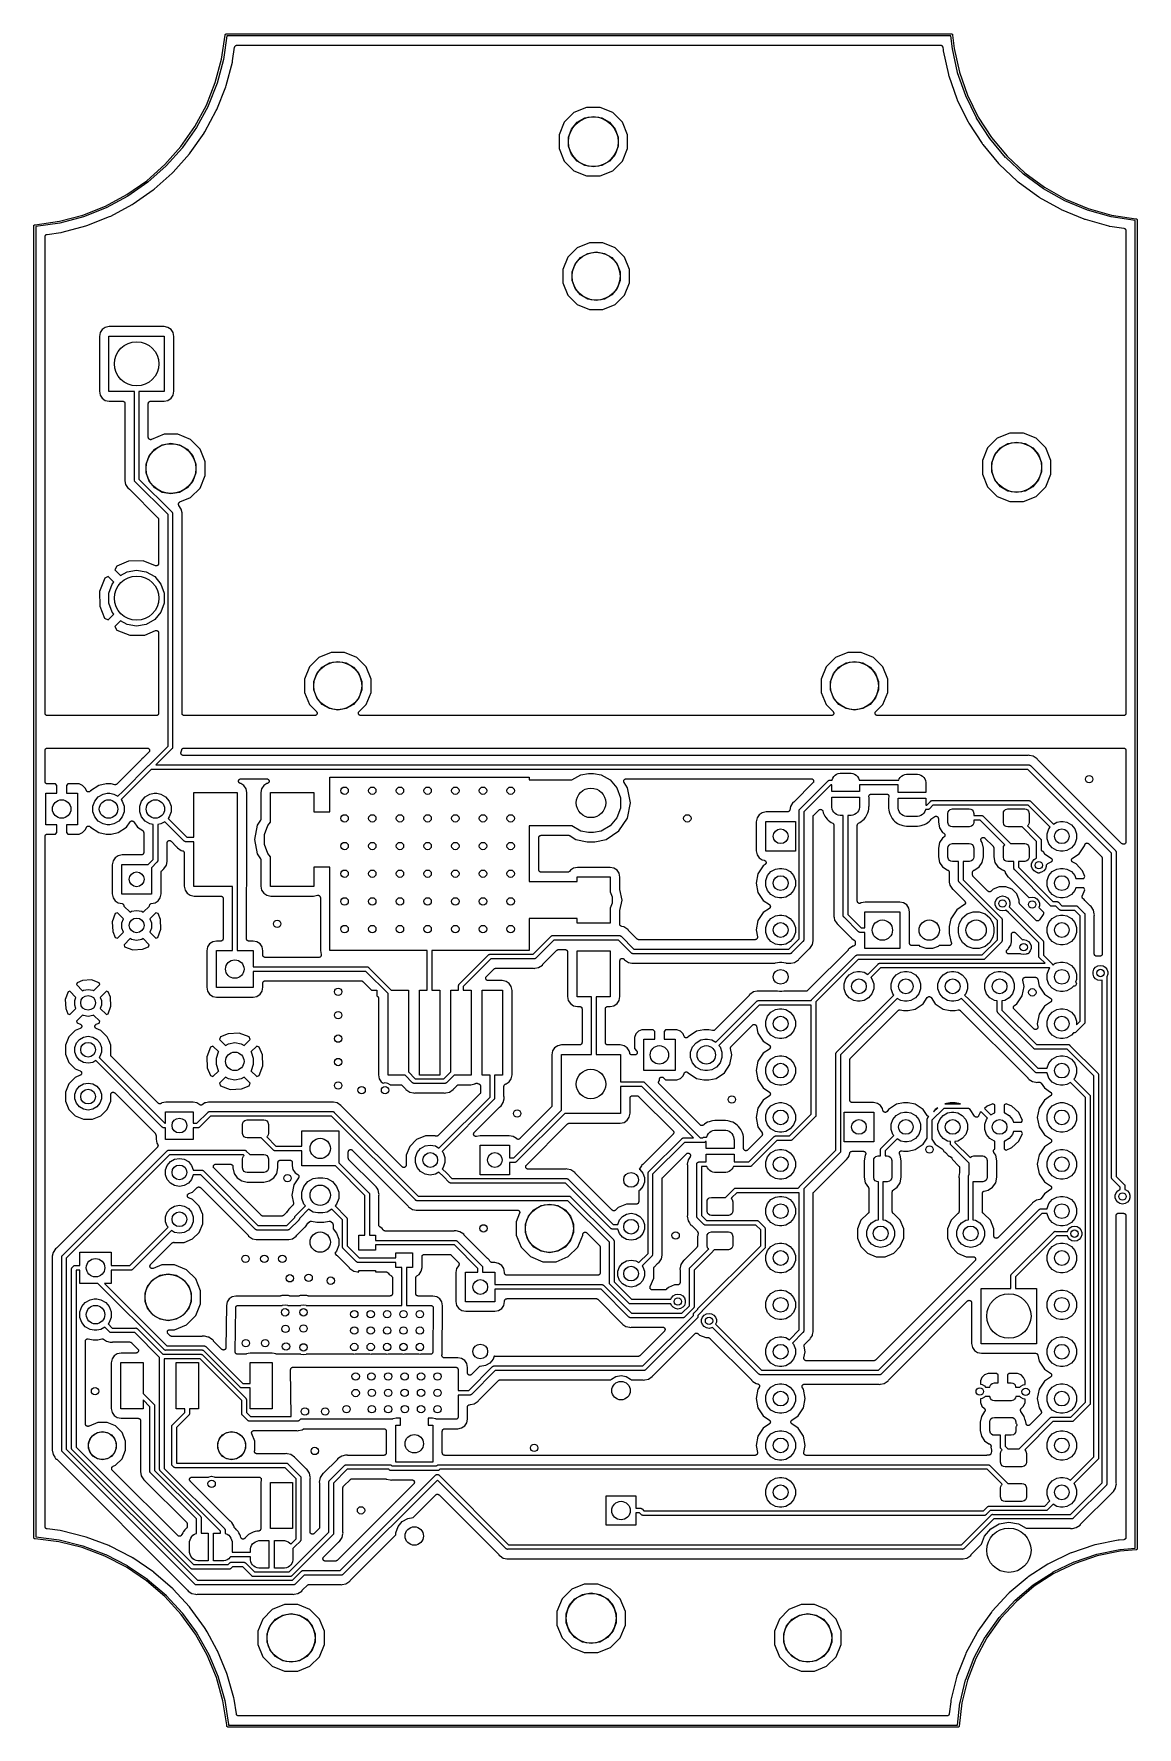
# Model space of a CAD drawing. Extents: x 202.7 to 262.5, y -125.5 to -33.7.
import ezdxf

# ---------------------------------------------------------------- set-up
doc = ezdxf.new("R2010")
doc.units = 0
doc.header["$MEASUREMENT"] = 0
doc.layers.add('BLACK', color=7, linetype='CONTINUOUS')

msp = doc.modelspace()

# ---------------------------------------------------------------- linework, layer by layer
at = {"layer": 'BLACK', "linetype": 'CONTINUOUS'}
for p, q in [((212.882, -35.0479), (213.069, -33.7426)), ((213.165, -33.78), (212.98, -35.065)), ((213.069, -33.7426), (213.07, -33.7377)), ((213.07, -33.7377), (213.072, -33.7321)), ((213.072, -33.7321), (213.074, -33.7267)), ((213.074, -33.7267), (213.077, -33.7217)), ((213.077, -33.7217), (213.08, -33.7171)), ((213.08, -33.7171), (213.082, -33.7154)), ((213.082, -33.7154), (213.086, -33.7046)), ((213.086, -33.7046), (213.097, -33.6911)), ((213.097, -33.6911), (213.113, -33.6823)), ((213.113, -33.6823), (213.126, -33.68)), ((213.126, -33.68), (252.454, -33.675)), ((252.403, -33.775), (213.165, -33.78)), ((252.489, -34.4775), (252.403, -33.775)), ((252.454, -33.675), (252.467, -33.6773)), ((252.467, -33.6773), (252.483, -33.6861)), ((252.483, -33.6861), (252.494, -33.6996)), ((252.494, -33.6996), (252.5, -33.7162)), ((252.5, -33.7338), (252.499, -33.7379)), ((252.499, -33.7379), (252.499, -33.738)), ((252.499, -33.738), (252.5, -33.7439)), ((252.5, -33.7162), (252.5, -33.7338)), ((252.5, -33.7439), (252.588, -34.4631)), ((213.483, -35.134), (213.589, -34.3969)), ((213.589, -34.3969), (213.59, -34.3949)), ((213.59, -34.3929), (213.597, -34.374)), ((213.59, -34.3949), (213.59, -34.3929)), ((213.597, -34.374), (213.603, -34.355)), ((213.603, -34.355), (213.604, -34.3534)), ((213.604, -34.3534), (213.605, -34.3514)), ((213.605, -34.3514), (213.618, -34.3361)), ((213.618, -34.3361), (213.63, -34.3203)), ((213.63, -34.3203), (213.632, -34.3192)), ((213.632, -34.3192), (213.633, -34.3176)), ((213.633, -34.3176), (213.651, -34.3076)), ((213.651, -34.3076), (213.668, -34.297)), ((213.668, -34.297), (213.67, -34.2966)), ((213.67, -34.2966), (213.671, -34.2956)), ((213.671, -34.2956), (213.691, -34.2921)), ((213.691, -34.2921), (213.711, -34.288)), ((213.711, -34.288), (213.713, -34.2883)), ((213.713, -34.2883), (213.715, -34.2879)), ((213.715, -34.2879), (251.841, -34.2831)), ((251.841, -34.2831), (251.844, -34.2837)), ((251.844, -34.2837), (251.847, -34.2833)), ((251.847, -34.2833), (251.866, -34.2875)), ((251.866, -34.2875), (251.884, -34.2907)), ((251.884, -34.2907), (251.887, -34.2924)), ((251.887, -34.2924), (251.89, -34.2932)), ((251.89, -34.2932), (251.906, -34.3034)), ((251.906, -34.3034), (251.922, -34.3128)), ((251.922, -34.3128), (251.924, -34.3154)), ((251.924, -34.3154), (251.927, -34.3172)), ((251.927, -34.3172), (251.939, -34.3322)), ((251.939, -34.3322), (251.951, -34.3466)), ((251.951, -34.3466), (251.952, -34.3498)), ((251.952, -34.3498), (251.954, -34.3525)), ((251.954, -34.3525), (251.959, -34.3704)), ((251.959, -34.3704), (251.966, -34.388)), ((251.966, -34.388), (251.966, -34.3914)), ((251.966, -34.3914), (251.967, -34.3947)), ((251.967, -34.3947), (251.984, -34.5353)), ((251.984, -34.5353), (251.988, -34.5595)), ((251.988, -34.5595), (251.988, -34.5619)), ((251.988, -34.5619), (251.989, -34.5642)), ((251.989, -34.5642), (251.992, -34.5881)), ((251.992, -34.5881), (251.993, -34.5906)), ((251.993, -34.5906), (252.275, -35.8823)), ((252.489, -34.4796), (252.489, -34.4775)), ((252.489, -34.4816), (252.489, -34.4796)), ((252.489, -34.4821), (252.489, -34.4816)), ((252.772, -35.7777), (252.489, -34.4821)), ((252.588, -34.4631), (252.869, -35.7535)), ((212.544, -36.3196), (212.882, -35.0479)), ((212.979, -35.0708), (212.64, -36.3481)), ((212.98, -35.065), (212.979, -35.07)), ((212.979, -35.07), (212.979, -35.0704)), ((212.979, -35.0704), (212.979, -35.0708)), ((213.132, -36.4754), (213.469, -35.2047)), ((213.469, -35.203), (213.47, -35.2023)), ((213.469, -35.2047), (213.469, -35.203)), ((213.47, -35.2011), (213.471, -35.1994)), ((213.47, -35.2023), (213.47, -35.2011)), ((213.471, -35.1989), (213.483, -35.134)), ((213.471, -35.1994), (213.471, -35.1989)), ((252.773, -35.7804), (252.772, -35.7777)), ((252.773, -35.783), (252.773, -35.7804)), ((252.774, -35.7835), (252.773, -35.783)), ((253.21, -37.0358), (252.774, -35.7835)), ((252.869, -35.7535), (253.303, -37.0001)), ((212.06, -37.5433), (212.544, -36.3196)), ((212.638, -36.3537), (212.152, -37.5827)), ((212.626, -37.7665), (213.109, -36.5439)), ((212.64, -36.3482), (212.638, -36.3529)), ((212.638, -36.3529), (212.638, -36.3533)), ((212.638, -36.3533), (212.638, -36.3537)), ((212.64, -36.3481), (212.64, -36.3481)), ((212.64, -36.3481), (212.64, -36.3482)), ((213.109, -36.5439), (213.11, -36.5423)), ((213.11, -36.5404), (213.111, -36.5388)), ((213.11, -36.5415), (213.11, -36.5404)), ((213.11, -36.5423), (213.11, -36.5415)), ((213.111, -36.5383), (213.132, -36.4754)), ((213.111, -36.5388), (213.111, -36.5383)), ((252.275, -35.8823), (252.284, -35.9149)), ((252.284, -35.9149), (252.284, -35.9156)), ((252.284, -35.9156), (252.284, -35.9162)), ((252.284, -35.9162), (252.293, -35.9484)), ((252.293, -35.9484), (252.294, -35.9509)), ((252.294, -35.9509), (252.729, -37.1993)), ((211.437, -38.7021), (212.06, -37.5433)), ((212.15, -37.588), (211.524, -38.752)), ((212.152, -37.5828), (212.15, -37.5873)), ((212.15, -37.5873), (212.15, -37.5877)), ((212.15, -37.5877), (212.15, -37.588)), ((212.152, -37.5827), (212.152, -37.5827)), ((212.152, -37.5827), (212.152, -37.5828)), ((252.729, -37.1993), (252.742, -37.2305)), ((252.742, -37.2305), (252.742, -37.2312)), ((252.742, -37.2312), (252.742, -37.2318)), ((252.742, -37.2318), (252.755, -37.2628)), ((252.755, -37.2628), (252.756, -37.2652)), ((252.756, -37.2652), (253.338, -38.4523)), ((253.211, -37.0384), (253.21, -37.0358)), ((253.212, -37.0409), (253.211, -37.0384)), ((253.212, -37.0414), (253.212, -37.0409)), ((253.796, -38.2322), (253.212, -37.0414)), ((253.303, -37.0001), (253.884, -38.1855)), ((211.973, -38.9898), (212.595, -37.8319)), ((212.595, -37.8319), (212.596, -37.8304)), ((212.596, -37.8304), (212.597, -37.8297)), ((212.597, -37.8286), (212.598, -37.8272)), ((212.597, -37.8297), (212.597, -37.8286)), ((212.598, -37.8267), (212.626, -37.7665)), ((212.598, -37.8272), (212.598, -37.8267)), ((231.455, -38.4675), (231.172, -39.1504)), ((231.978, -37.9449), (231.455, -38.4675)), ((231.843, -38.8346), (232.149, -38.4699)), ((232.66, -37.662), (231.978, -37.9449)), ((232.149, -38.4699), (232.561, -38.2318)), ((232.561, -38.2318), (233.03, -38.1492)), ((233.4, -37.662), (232.66, -37.662)), ((233.03, -38.1492), (233.499, -38.2318)), ((234.082, -37.9449), (233.4, -37.662)), ((233.499, -38.2318), (233.911, -38.4699)), ((233.911, -38.4699), (234.217, -38.8346)), ((234.605, -38.4675), (234.082, -37.9449)), ((234.888, -39.1504), (234.605, -38.4675)), ((253.338, -38.4523), (253.355, -38.4817)), ((253.355, -38.4817), (253.355, -38.4823)), ((253.355, -38.4823), (253.355, -38.4829)), ((253.355, -38.4829), (253.371, -38.5122)), ((253.371, -38.5122), (253.373, -38.5144)), ((253.373, -38.5144), (254.093, -39.623)), ((253.797, -38.2346), (253.796, -38.2322)), ((253.798, -38.237), (253.797, -38.2346)), ((253.799, -38.2374), (253.798, -38.237)), ((254.521, -39.3495), (253.799, -38.2374)), ((253.884, -38.1855), (254.603, -39.2925)), ((210.683, -39.7803), (211.437, -38.7021)), ((211.521, -38.757), (210.763, -39.84)), ((211.181, -40.1285), (211.934, -39.0524)), ((211.524, -38.752), (211.521, -38.7564)), ((211.521, -38.7564), (211.521, -38.7567)), ((211.521, -38.7567), (211.521, -38.757)), ((211.934, -39.0524), (211.935, -39.0512)), ((211.934, -39.0524), (211.934, -39.0524)), ((211.934, -39.0524), (211.934, -39.0524)), ((211.935, -39.0512), (211.936, -39.0498)), ((211.936, -39.0491), (211.937, -39.0481)), ((211.936, -39.0498), (211.936, -39.0491)), ((211.937, -39.0481), (211.938, -39.0468)), ((211.938, -39.0468), (211.939, -39.0463)), ((211.939, -39.0463), (211.973, -38.9898)), ((231.172, -39.1504), (231.172, -39.8896)), ((231.68, -39.282), (231.843, -38.8346)), ((231.68, -39.758), (231.68, -39.282)), ((234.217, -38.8346), (234.38, -39.282)), ((234.38, -39.282), (234.38, -39.758)), ((234.888, -39.8896), (234.888, -39.1504)), ((254.523, -39.3517), (254.521, -39.3495)), ((254.524, -39.3539), (254.523, -39.3517)), ((254.525, -39.3543), (254.524, -39.3539)), ((255.375, -40.3715), (254.525, -39.3543)), ((254.525, -39.3543), (254.525, -39.3543)), ((254.525, -39.3543), (254.525, -39.3543)), ((254.603, -39.2925), (255.45, -40.3051)), ((209.808, -40.7632), (210.683, -39.7803)), ((210.76, -39.8446), (209.881, -40.8319)), ((210.263, -41.1672), (211.137, -40.1851)), ((210.763, -39.84), (210.76, -39.844)), ((210.76, -39.844), (210.76, -39.8443)), ((210.76, -39.8443), (210.76, -39.8446)), ((211.137, -40.1851), (211.138, -40.1838)), ((211.138, -40.1832), (211.139, -40.1823)), ((211.138, -40.1838), (211.138, -40.1832)), ((211.139, -40.1823), (211.141, -40.1812)), ((211.141, -40.1807), (211.181, -40.1285)), ((211.141, -40.1812), (211.141, -40.1807)), ((231.172, -39.8896), (231.455, -40.5725)), ((231.843, -40.2054), (231.68, -39.758)), ((232.149, -40.5701), (231.843, -40.2054)), ((234.217, -40.2054), (233.911, -40.5701)), ((234.38, -39.758), (234.217, -40.2054)), ((234.605, -40.5725), (234.888, -39.8896)), ((254.093, -39.623), (254.113, -39.6502)), ((254.113, -39.6502), (254.113, -39.6508)), ((254.113, -39.6508), (254.114, -39.6513)), ((254.114, -39.6513), (254.133, -39.6784)), ((254.133, -39.6784), (254.135, -39.6806)), ((254.135, -39.6806), (254.983, -40.6945)), ((255.377, -40.3735), (255.375, -40.3715)), ((255.379, -40.3756), (255.377, -40.3735)), ((255.38, -40.3759), (255.379, -40.3756)), ((256.346, -41.2836), (255.38, -40.3759)), ((255.45, -40.3051), (256.413, -41.2086)), ((208.825, -41.6373), (209.808, -40.7632)), ((209.877, -40.836), (208.889, -41.714)), ((209.229, -42.0916), (210.212, -41.2182)), ((209.878, -40.8355), (209.877, -40.8357)), ((209.877, -40.8357), (209.877, -40.836)), ((209.881, -40.8319), (209.878, -40.8355)), ((210.212, -41.2182), (210.213, -41.217)), ((210.213, -41.217), (210.214, -41.2165)), ((210.214, -41.2157), (210.216, -41.2147)), ((210.214, -41.2165), (210.214, -41.2157)), ((210.216, -41.2143), (210.263, -41.1672)), ((210.216, -41.2147), (210.216, -41.2143)), ((231.455, -40.5725), (231.978, -41.0951)), ((231.978, -41.0951), (232.66, -41.378)), ((232.561, -40.8082), (232.149, -40.5701)), ((233.03, -40.8908), (232.561, -40.8082)), ((233.499, -40.8082), (233.03, -40.8908)), ((233.4, -41.378), (234.082, -41.0951)), ((233.911, -40.5701), (233.499, -40.8082)), ((234.082, -41.0951), (234.605, -40.5725)), ((254.983, -40.6945), (255.006, -40.7191)), ((255.006, -40.7191), (255.007, -40.7197)), ((255.007, -40.7197), (255.007, -40.7201)), ((255.007, -40.7201), (255.03, -40.7446)), ((255.03, -40.7446), (255.032, -40.7466)), ((255.032, -40.7466), (255.996, -41.6513)), ((256.349, -41.2854), (256.346, -41.2836)), ((256.351, -41.2871), (256.349, -41.2854)), ((256.351, -41.2874), (256.351, -41.2871)), ((257.42, -42.0724), (256.351, -41.2874)), ((256.413, -41.2086), (257.477, -41.99)), ((207.746, -42.3907), (208.825, -41.6373)), ((208.885, -41.7176), (207.801, -42.4744)), ((208.095, -42.889), (209.172, -42.1362)), ((208.889, -41.7141), (208.885, -41.7172)), ((208.885, -41.7172), (208.885, -41.7174)), ((208.885, -41.7174), (208.885, -41.7176)), ((208.889, -41.714), (208.889, -41.714)), ((208.889, -41.714), (208.889, -41.7141)), ((209.172, -42.1362), (209.174, -42.1352)), ((209.174, -42.1348), (209.175, -42.1341)), ((209.174, -42.1352), (209.174, -42.1348)), ((209.175, -42.1341), (209.177, -42.1333)), ((209.177, -42.1329), (209.229, -42.0916)), ((209.177, -42.1333), (209.177, -42.1329)), ((232.66, -41.378), (233.4, -41.378)), ((255.996, -41.6513), (256.022, -41.673)), ((256.022, -41.673), (256.022, -41.6735)), ((256.022, -41.6735), (256.023, -41.6738)), ((256.023, -41.6738), (256.048, -41.6955)), ((256.048, -41.6955), (256.051, -41.6971)), ((256.051, -41.6971), (257.116, -42.4795)), ((257.422, -42.0739), (257.42, -42.0724)), ((257.424, -42.0754), (257.422, -42.0739)), ((257.425, -42.0756), (257.424, -42.0754)), ((258.58, -42.7265), (257.425, -42.0756)), ((257.477, -41.99), (258.627, -42.6379)), ((205.363, -43.4961), (206.587, -43.0132)), ((206.626, -43.1051), (205.397, -43.5902)), ((206.587, -43.0132), (207.746, -42.3907)), ((206.627, -43.1049), (206.626, -43.1051)), ((206.632, -43.1027), (206.627, -43.1048)), ((206.627, -43.1048), (206.627, -43.1049)), ((207.796, -42.4775), (206.632, -43.1026)), ((206.632, -43.1026), (206.632, -43.1026)), ((206.632, -43.1026), (206.632, -43.1027)), ((206.875, -43.5487), (208.033, -42.9268)), ((207.797, -42.4771), (207.796, -42.4773)), ((207.796, -42.4773), (207.796, -42.4775)), ((207.801, -42.4745), (207.797, -42.4771)), ((207.801, -42.4744), (207.801, -42.4744)), ((207.801, -42.4744), (207.801, -42.4745)), ((208.033, -42.9268), (208.035, -42.9259)), ((208.035, -42.9256), (208.036, -42.925)), ((208.035, -42.9259), (208.035, -42.9256)), ((208.036, -42.925), (208.038, -42.9245)), ((208.038, -42.9245), (208.039, -42.9241)), ((208.039, -42.9241), (208.095, -42.889)), ((257.116, -42.4795), (257.144, -42.4979)), ((257.144, -42.4979), (257.145, -42.4983)), ((257.145, -42.4983), (257.146, -42.4986)), ((257.146, -42.4986), (257.173, -42.5171)), ((257.173, -42.5171), (257.176, -42.5184)), ((257.176, -42.5184), (258.328, -43.1672)), ((258.583, -42.7277), (258.58, -42.7265)), ((258.585, -42.7289), (258.583, -42.7277)), ((258.586, -42.7291), (258.585, -42.7289)), ((259.811, -43.2364), (258.586, -42.7291)), ((258.627, -42.6379), (259.846, -43.1429)), ((202.71, -44.0656), (202.712, -44.0526)), ((202.712, -44.0526), (202.721, -44.0374)), ((202.721, -44.0374), (202.735, -44.026)), ((202.735, -44.026), (202.751, -44.02)), ((202.751, -44.02), (202.769, -44.02)), ((202.769, -44.02), (202.771, -44.0208)), ((202.771, -44.0208), (202.776, -44.0202)), ((202.776, -44.0202), (202.787, -44.0192)), ((202.787, -44.0192), (204.091, -43.8329)), ((204.108, -43.9315), (202.81, -44.117)), ((204.091, -43.8329), (205.363, -43.4961)), ((204.109, -43.9314), (204.108, -43.9315)), ((204.114, -43.9303), (204.109, -43.9314)), ((204.109, -43.9314), (204.109, -43.9314)), ((205.391, -43.592), (204.114, -43.9303)), ((205.392, -43.5919), (205.391, -43.592)), ((205.397, -43.5902), (205.392, -43.5918)), ((205.392, -43.5918), (205.392, -43.5919)), ((205.586, -44.0615), (206.809, -43.579)), ((206.809, -43.579), (206.811, -43.5783)), ((206.811, -43.5783), (206.812, -43.5781)), ((206.812, -43.5781), (206.813, -43.5777)), ((206.813, -43.5777), (206.815, -43.5773)), ((206.815, -43.577), (206.875, -43.5487)), ((206.815, -43.5773), (206.815, -43.577)), ((258.328, -43.1672), (258.358, -43.182)), ((258.358, -43.182), (258.359, -43.1824)), ((258.359, -43.1824), (258.359, -43.1826)), ((258.359, -43.1826), (258.389, -43.1976)), ((258.389, -43.1976), (258.391, -43.1985)), ((258.391, -43.1985), (259.613, -43.7043)), ((259.613, -43.7043), (259.645, -43.7154)), ((259.645, -43.7154), (259.646, -43.7157)), ((259.646, -43.7157), (259.646, -43.7158)), ((259.646, -43.7158), (259.678, -43.7271)), ((259.678, -43.7271), (259.68, -43.7278)), ((259.68, -43.7278), (260.954, -44.0831)), ((259.813, -43.2373), (259.811, -43.2364)), ((259.816, -43.2383), (259.813, -43.2373)), ((259.817, -43.2384), (259.816, -43.2383)), ((261.094, -43.5949), (259.817, -43.2384)), ((259.846, -43.1429), (261.118, -43.4977)), ((261.097, -43.5954), (261.094, -43.5949)), ((261.099, -43.596), (261.097, -43.5954)), ((261.1, -43.5961), (261.099, -43.596)), ((262.4, -43.7949), (261.1, -43.5961)), ((261.118, -43.4977), (262.426, -43.6977)), ((262.4, -115.754), (262.4, -43.7949)), ((262.426, -43.6977), (262.426, -43.6978)), ((262.426, -43.6978), (262.432, -43.6991)), ((262.432, -43.6991), (262.438, -43.7011)), ((262.438, -43.7012), (262.441, -43.7)), ((262.438, -43.7011), (262.438, -43.7012)), ((262.441, -43.7), (262.459, -43.7)), ((262.459, -43.7), (262.475, -43.706)), ((262.475, -43.706), (262.489, -43.7174)), ((262.489, -43.7174), (262.498, -43.7326)), ((262.498, -43.7326), (262.5, -43.7456)), ((262.5, -43.7456), (262.5, -115.804)), ((202.71, -115.204), (202.71, -44.0656)), ((202.81, -44.117), (202.81, -115.151)), ((203.318, -44.6636), (203.322, -44.644)), ((203.318, -44.6656), (203.318, -44.6636)), ((203.318, -44.6677), (203.318, -44.6656)), ((203.318, -70.503), (203.318, -44.6677)), ((203.322, -44.644), (203.326, -44.6243)), ((203.326, -44.6243), (203.327, -44.6224)), ((203.327, -44.6204), (203.338, -44.6034)), ((203.327, -44.6224), (203.327, -44.6204)), ((203.338, -44.6034), (203.348, -44.5861)), ((203.348, -44.5861), (203.349, -44.5847)), ((203.349, -44.5847), (203.35, -44.5829)), ((203.35, -44.5829), (203.366, -44.5706)), ((203.366, -44.5706), (203.381, -44.5577)), ((203.381, -44.5577), (203.383, -44.557)), ((203.383, -44.557), (203.385, -44.5557)), ((203.385, -44.5557), (203.404, -44.5495)), ((203.404, -44.5495), (203.423, -44.5426)), ((203.423, -44.5426), (203.425, -44.5426)), ((203.425, -44.5426), (203.427, -44.542)), ((203.427, -44.542), (204.176, -44.4349)), ((204.176, -44.4349), (204.178, -44.4346)), ((204.178, -44.4346), (204.179, -44.4345)), ((204.179, -44.4345), (204.18, -44.4344)), ((204.18, -44.4344), (204.182, -44.4344)), ((204.182, -44.4342), (204.247, -44.4206)), ((204.182, -44.4344), (204.182, -44.4342)), ((204.247, -44.4206), (205.518, -44.084)), ((205.518, -44.084), (205.52, -44.0835)), ((205.52, -44.0834), (205.522, -44.0831)), ((205.52, -44.0835), (205.52, -44.0834)), ((205.522, -44.0831), (205.523, -44.0829)), ((205.523, -44.0829), (205.524, -44.0827)), ((205.524, -44.0827), (205.586, -44.0615)), ((260.954, -44.0831), (260.987, -44.0902)), ((260.987, -44.0902), (260.987, -44.0905)), ((260.987, -44.0905), (260.988, -44.0905)), ((260.988, -44.0905), (261.021, -44.0979)), ((261.021, -44.0979), (261.023, -44.0983)), ((261.023, -44.0983), (261.784, -44.2147)), ((261.784, -44.2147), (261.786, -44.2151)), ((261.786, -44.2151), (261.787, -44.2151)), ((261.787, -44.2151), (261.806, -44.2222)), ((261.806, -44.2222), (261.826, -44.2288)), ((261.826, -44.2288), (261.827, -44.2297)), ((261.827, -44.2297), (261.829, -44.2302)), ((261.829, -44.2302), (261.844, -44.2435)), ((261.844, -44.2435), (261.86, -44.2564)), ((261.86, -44.2564), (261.861, -44.2576)), ((261.861, -44.2576), (261.862, -44.2586)), ((261.862, -44.2586), (261.873, -44.2765)), ((261.873, -44.2765), (261.883, -44.2941)), ((261.883, -44.2941), (261.884, -44.2955)), ((261.884, -44.2955), (261.884, -44.2968)), ((261.884, -44.2968), (261.888, -44.3171)), ((261.888, -44.3171), (261.892, -44.3373)), ((261.892, -44.3373), (261.892, -44.3388)), ((261.892, -44.3388), (261.892, -44.3402)), ((261.892, -44.3402), (261.892, -70.503)), ((231.647, -45.7879), (231.372, -46.4524)), ((232.156, -45.2793), (231.647, -45.7879)), ((232.037, -46.152), (232.331, -45.8008)), ((232.82, -45.004), (232.156, -45.2793)), ((232.331, -45.8008), (232.729, -45.5716)), ((232.729, -45.5716), (233.18, -45.4919)), ((233.54, -45.004), (232.82, -45.004)), ((233.18, -45.4919), (233.631, -45.5716)), ((234.204, -45.2793), (233.54, -45.004)), ((233.631, -45.5716), (234.029, -45.8008)), ((234.029, -45.8008), (234.323, -46.152)), ((234.713, -45.7878), (234.204, -45.2793)), ((234.988, -46.4524), (234.713, -45.7878)), ((231.372, -46.4524), (231.372, -47.1716)), ((231.88, -46.5828), (232.037, -46.152)), ((231.88, -47.0412), (231.88, -46.5828)), ((234.323, -46.152), (234.48, -46.5828)), ((234.48, -46.5828), (234.48, -47.0412)), ((234.988, -47.1716), (234.988, -46.4524)), ((231.372, -47.1716), (231.647, -47.8361)), ((232.037, -47.472), (231.88, -47.0412)), ((232.331, -47.8232), (232.037, -47.472)), ((234.323, -47.472), (234.029, -47.8232)), ((234.48, -47.0412), (234.323, -47.472)), ((234.713, -47.8362), (234.988, -47.1716)), ((231.647, -47.8361), (232.156, -48.3447)), ((232.156, -48.3447), (232.82, -48.62)), ((232.729, -48.0524), (232.331, -47.8232)), ((233.18, -48.1321), (232.729, -48.0524)), ((232.82, -48.62), (233.54, -48.62)), ((233.631, -48.0524), (233.18, -48.1321)), ((233.54, -48.62), (234.204, -48.3447)), ((234.029, -47.8232), (233.631, -48.0524)), ((234.204, -48.3447), (234.713, -47.8362)), ((206.793, -49.5416), (206.582, -49.5835)), ((209.767, -49.5416), (206.793, -49.5416)), ((209.978, -49.5835), (209.767, -49.5416)), ((206.301, -49.8638), (206.26, -50.0745)), ((206.26, -50.0745), (206.26, -53.0495)), ((206.414, -49.6958), (206.301, -49.8638)), ((206.582, -49.5835), (206.414, -49.6958)), ((206.78, -53.062), (206.78, -50.062)), ((206.78, -50.062), (209.78, -50.062)), ((209.78, -50.062), (209.78, -53.062)), ((210.146, -49.6958), (209.978, -49.5835)), ((210.259, -49.8638), (210.146, -49.6958)), ((210.3, -50.0745), (210.259, -49.8638)), ((210.3, -53.0495), (210.3, -50.0745)), ((206.26, -53.0495), (206.301, -53.2602)), ((208.155, -53.062), (206.78, -53.062)), ((208.155, -57.8535), (208.155, -53.062)), ((209.78, -53.062), (208.405, -53.062)), ((208.405, -53.062), (208.405, -57.8072)), ((210.259, -53.2602), (210.3, -53.0495)), ((206.301, -53.2602), (206.414, -53.4282)), ((206.414, -53.4282), (206.582, -53.5405)), ((206.582, -53.5405), (206.793, -53.5824)), ((206.793, -53.5824), (207.52, -53.5824)), ((207.52, -53.5824), (207.531, -53.5844)), ((207.531, -53.5844), (207.542, -53.5844)), ((207.542, -53.5844), (207.552, -53.5882)), ((207.552, -53.5882), (207.563, -53.5901)), ((207.563, -53.5901), (207.573, -53.5957)), ((207.573, -53.5957), (207.583, -53.5995)), ((207.583, -53.5995), (207.592, -53.6066)), ((207.592, -53.6066), (207.602, -53.6122)), ((207.602, -53.6122), (207.609, -53.6207)), ((207.609, -53.6207), (207.617, -53.6278)), ((207.617, -53.6278), (207.623, -53.6374)), ((207.623, -53.6374), (207.63, -53.6459)), ((207.63, -53.6459), (207.634, -53.6564)), ((207.634, -53.6564), (207.639, -53.666)), ((207.639, -53.666), (207.641, -53.6769)), ((207.641, -53.6769), (207.645, -53.6874)), ((207.645, -53.6874), (207.645, -53.6985)), ((207.645, -53.6985), (207.647, -53.7094)), ((207.647, -53.7094), (207.647, -57.7841)), ((208.913, -53.7094), (208.915, -53.6985)), ((208.913, -55.5471), (208.913, -53.7094)), ((208.915, -53.6874), (208.919, -53.6769)), ((208.915, -53.6985), (208.915, -53.6874)), ((208.919, -53.6769), (208.921, -53.666)), ((208.921, -53.666), (208.926, -53.6564)), ((208.926, -53.6564), (208.93, -53.6459)), ((208.93, -53.6459), (208.937, -53.6374)), ((208.937, -53.6374), (208.943, -53.6278)), ((208.943, -53.6278), (208.951, -53.6207)), ((208.951, -53.6207), (208.958, -53.6122)), ((208.958, -53.6122), (208.968, -53.6066)), ((208.968, -53.6066), (208.976, -53.5995)), ((208.976, -53.5995), (208.987, -53.5957)), ((208.987, -53.5957), (208.997, -53.5901)), ((208.997, -53.5901), (209.008, -53.5882)), ((209.008, -53.5882), (209.018, -53.5844)), ((209.018, -53.5844), (209.029, -53.5844)), ((209.029, -53.5844), (209.04, -53.5824)), ((209.04, -53.5824), (209.767, -53.5824)), ((209.767, -53.5824), (209.978, -53.5405)), ((209.978, -53.5405), (210.146, -53.4282)), ((210.146, -53.4282), (210.259, -53.2602)), ((208.915, -55.5607), (208.913, -55.5471)), ((208.916, -55.5746), (208.915, -55.5607)), ((208.919, -55.5823), (208.916, -55.5746)), ((208.921, -55.5905), (208.919, -55.5823)), ((208.928, -55.6025), (208.921, -55.5905)), ((208.933, -55.6153), (208.928, -55.6025)), ((208.939, -55.6215), (208.933, -55.6153)), ((208.943, -55.6287), (208.939, -55.6215)), ((208.953, -55.6376), (208.943, -55.6287)), ((208.963, -55.6478), (208.953, -55.6376)), ((208.97, -55.6517), (208.963, -55.6478)), ((208.976, -55.6571), (208.97, -55.6517)), ((208.99, -55.6618), (208.976, -55.6571)), ((209.002, -55.6682), (208.99, -55.6618)), ((209.01, -55.6693), (209.002, -55.6682)), ((209.018, -55.6722), (209.01, -55.6693)), ((209.032, -55.6722), (209.018, -55.6722)), ((209.046, -55.674), (209.032, -55.6722)), ((209.054, -55.6722), (209.046, -55.674)), ((209.062, -55.6722), (209.054, -55.6722)), ((209.075, -55.6674), (209.062, -55.6722)), ((209.089, -55.6644), (209.075, -55.6674)), ((209.77, -55.382), (209.089, -55.6644)), ((209.259, -56.1899), (209.671, -55.9518)), ((209.671, -55.9518), (210.14, -55.8692)), ((210.51, -55.382), (209.77, -55.382)), ((210.14, -55.8692), (210.609, -55.9518)), ((211.192, -55.6649), (210.51, -55.382)), ((210.609, -55.9518), (211.021, -56.1899)), ((211.715, -56.1875), (211.192, -55.6649)), ((254.918, -55.5949), (254.395, -56.1175)), ((255.6, -55.312), (254.918, -55.5949)), ((255.089, -56.1199), (255.501, -55.8818)), ((255.501, -55.8818), (255.97, -55.7992)), ((256.34, -55.312), (255.6, -55.312)), ((255.97, -55.7992), (256.439, -55.8818)), ((257.022, -55.5949), (256.34, -55.312)), ((256.439, -55.8818), (256.851, -56.1199)), ((257.545, -56.1175), (257.022, -55.5949)), ((208.79, -57.002), (208.953, -56.5546)), ((208.953, -56.5546), (209.259, -56.1899)), ((211.021, -56.1899), (211.327, -56.5546)), ((211.327, -56.5546), (211.49, -57.002)), ((211.979, -56.8238), (211.715, -56.1875)), ((211.998, -56.8704), (211.979, -56.8238)), ((211.998, -57.6096), (211.998, -56.8704)), ((254.395, -56.1175), (254.112, -56.8004)), ((254.112, -56.8004), (254.112, -57.5396)), ((254.62, -56.932), (254.783, -56.4846)), ((254.783, -56.4846), (255.089, -56.1199)), ((256.851, -56.1199), (257.157, -56.4846)), ((257.157, -56.4846), (257.32, -56.932)), ((257.828, -56.8004), (257.545, -56.1175)), ((257.828, -57.5396), (257.828, -56.8004)), ((207.645, -57.8089), (207.635, -57.859)), ((207.647, -57.7841), (207.645, -57.7964)), ((207.645, -57.7964), (207.645, -57.8089)), ((208.405, -57.8072), (210.19, -59.5918)), ((208.79, -57.478), (208.79, -57.002)), ((208.953, -57.9254), (208.79, -57.478)), ((211.49, -57.478), (211.327, -57.9254)), ((211.49, -57.002), (211.49, -57.478)), ((211.715, -58.2925), (211.998, -57.6096)), ((254.112, -57.5396), (254.395, -58.2225)), ((254.62, -57.408), (254.62, -56.932)), ((254.783, -57.8554), (254.62, -57.408)), ((257.32, -57.408), (257.157, -57.8554)), ((257.32, -56.932), (257.32, -57.408)), ((257.545, -58.2225), (257.828, -57.5396)), ((207.635, -57.859), (207.645, -57.9091)), ((207.645, -57.9091), (207.684, -58.106)), ((207.684, -58.106), (207.824, -58.3154)), ((207.824, -58.3154), (207.866, -58.3437)), ((207.866, -58.3437), (207.875, -58.3524)), ((207.875, -58.3524), (207.885, -58.3595)), ((207.885, -58.3595), (209.435, -59.909)), ((208.154, -57.8701), (208.155, -57.8535)), ((208.158, -57.8861), (208.154, -57.8701)), ((208.161, -57.9024), (208.158, -57.8861)), ((208.164, -57.9072), (208.161, -57.9024)), ((208.165, -57.9126), (208.164, -57.9072)), ((208.174, -57.9262), (208.165, -57.9126)), ((208.183, -57.9406), (208.174, -57.9262)), ((208.195, -57.9512), (208.183, -57.9406)), ((209.98, -59.7358), (208.195, -57.9512)), ((209.259, -58.2901), (208.953, -57.9254)), ((209.671, -58.5282), (209.259, -58.2901)), ((210.14, -58.6108), (209.671, -58.5282)), ((210.609, -58.5282), (210.14, -58.6108)), ((211.021, -58.2901), (210.609, -58.5282)), ((211.327, -57.9254), (211.021, -58.2901)), ((211.192, -58.8151), (211.715, -58.2925)), ((254.395, -58.2225), (254.918, -58.7451)), ((255.089, -58.2201), (254.783, -57.8554)), ((255.501, -58.4582), (255.089, -58.2201)), ((255.97, -58.5408), (255.501, -58.4582)), ((256.439, -58.4582), (255.97, -58.5408)), ((256.851, -58.2201), (256.439, -58.4582)), ((257.157, -57.8554), (256.851, -58.2201)), ((257.022, -58.7451), (257.545, -58.2225)), ((210.19, -59.5918), (210.202, -59.6024)), ((210.202, -59.6024), (210.211, -59.6168)), ((210.211, -59.6168), (210.22, -59.6304)), ((210.22, -59.6304), (210.221, -59.6358)), ((210.221, -59.6358), (210.224, -59.6406)), ((210.224, -59.6406), (210.227, -59.6569)), ((210.227, -59.6569), (210.231, -59.6729)), ((210.548, -59.1508), (210.554, -59.1311)), ((210.548, -59.1522), (210.548, -59.1508)), ((210.548, -59.1536), (210.548, -59.1522)), ((210.549, -59.1742), (210.548, -59.1536)), ((210.55, -59.1949), (210.549, -59.1742)), ((210.55, -59.1962), (210.55, -59.1949)), ((210.551, -59.1976), (210.55, -59.1962)), ((210.559, -59.2165), (210.551, -59.1976)), ((210.554, -59.1311), (210.56, -59.1112)), ((210.567, -59.2356), (210.559, -59.2165)), ((210.56, -59.1112), (210.561, -59.1101)), ((210.561, -59.1088), (210.574, -59.0924)), ((210.561, -59.1101), (210.561, -59.1088)), ((210.568, -59.2367), (210.567, -59.2356)), ((210.568, -59.238), (210.568, -59.2367)), ((210.701, -59.437), (210.568, -59.238)), ((210.574, -59.0924), (210.586, -59.0757)), ((210.586, -59.0757), (210.587, -59.0749)), ((210.587, -59.0749), (210.588, -59.0738)), ((210.588, -59.0738), (210.606, -59.0627)), ((210.606, -59.0627), (210.623, -59.0512)), ((210.623, -59.0512), (210.624, -59.0508)), ((210.624, -59.0508), (210.625, -59.0501)), ((210.625, -59.0501), (211.192, -58.8151)), ((210.74, -59.6339), (210.701, -59.437)), ((210.75, -59.684), (210.74, -59.6339)), ((210.74, -59.6339), (210.74, -59.6339)), ((254.918, -58.7451), (255.6, -59.028)), ((255.6, -59.028), (256.34, -59.028)), ((256.34, -59.028), (257.022, -58.7451)), ((209.435, -59.909), (209.438, -59.9136)), ((209.438, -59.9136), (209.442, -59.9172)), ((209.442, -59.9172), (209.451, -59.9315)), ((209.451, -59.9315), (209.46, -59.9451)), ((209.46, -59.9451), (209.462, -59.9505)), ((209.462, -59.9505), (209.464, -59.9554)), ((209.464, -59.9554), (209.467, -59.9717)), ((209.467, -59.9717), (209.472, -59.9877)), ((209.472, -59.9877), (209.471, -59.9933)), ((209.471, -59.9933), (209.472, -59.9988)), ((209.472, -59.9988), (209.472, -62.3863)), ((209.98, -72.2912), (209.98, -59.7358)), ((210.231, -59.6729), (210.23, -59.6894)), ((210.23, -59.6894), (210.23, -72.3375)), ((210.738, -59.7588), (210.74, -59.7466)), ((210.738, -70.503), (210.738, -59.7588)), ((210.74, -59.7341), (210.75, -59.684)), ((210.74, -59.7466), (210.74, -59.7341)), ((207.841, -62.262), (207.198, -62.5285)), ((208.641, -62.2467), (207.841, -62.262)), ((209.299, -62.5045), (208.641, -62.2467)), ((209.469, -62.4114), (209.466, -62.4203)), ((209.47, -62.3988), (209.469, -62.4114)), ((209.472, -62.3863), (209.47, -62.3988)), ((206.548, -63.1791), (206.265, -63.901)), ((206.741, -63.0822), (206.548, -63.1791)), ((207.051, -63.3926), (206.741, -63.0822)), ((207.198, -62.5285), (207.1, -62.723)), ((207.1, -62.723), (207.41, -63.0324)), ((207.41, -63.0324), (207.759, -62.8307)), ((207.759, -62.8307), (208.28, -62.7389)), ((208.28, -62.7389), (208.801, -62.8307)), ((208.801, -62.8307), (209.259, -63.0952)), ((209.259, -63.0952), (209.599, -63.5004)), ((209.311, -62.507), (209.299, -62.5045)), ((209.323, -62.5114), (209.311, -62.507)), ((209.333, -62.5114), (209.323, -62.5114)), ((209.342, -62.5133), (209.333, -62.5114)), ((209.354, -62.5114), (209.342, -62.5133)), ((209.367, -62.5114), (209.354, -62.5114)), ((209.376, -62.5081), (209.367, -62.5114)), ((209.385, -62.5067), (209.376, -62.5081)), ((209.397, -62.5006), (209.385, -62.5067)), ((209.409, -62.4963), (209.397, -62.5006)), ((209.416, -62.4901), (209.409, -62.4963)), ((209.424, -62.4856), (209.416, -62.4901)), ((209.433, -62.4761), (209.424, -62.4856)), ((209.442, -62.4679), (209.433, -62.4761)), ((209.447, -62.4597), (209.442, -62.4679)), ((209.453, -62.4525), (209.447, -62.4597)), ((209.458, -62.4407), (209.453, -62.4525)), ((209.464, -62.4297), (209.458, -62.4407)), ((209.466, -62.4203), (209.464, -62.4297)), ((206.265, -63.901), (206.28, -64.701)), ((206.78, -63.9975), (206.961, -63.5004)), ((206.78, -64.5265), (206.78, -63.9975)), ((206.961, -63.5004), (207.051, -63.3926)), ((209.599, -63.5004), (209.78, -63.9975)), ((209.78, -63.9975), (209.78, -64.5265)), ((206.28, -64.701), (206.546, -65.3443)), ((206.741, -65.4418), (207.051, -65.1314)), ((206.961, -65.0236), (206.78, -64.5265)), ((207.051, -65.1314), (206.961, -65.0236)), ((209.599, -65.0236), (209.259, -65.4288)), ((209.78, -64.5265), (209.599, -65.0236)), ((206.546, -65.3443), (206.741, -65.4418)), ((207.41, -65.4916), (207.1, -65.801)), ((207.1, -65.801), (207.197, -65.9943)), ((207.197, -65.9943), (207.919, -66.2773)), ((207.759, -65.6933), (207.41, -65.4916)), ((208.28, -65.7851), (207.759, -65.6933)), ((208.801, -65.6933), (208.28, -65.7851)), ((208.719, -66.262), (209.296, -66.0228)), ((209.259, -65.4288), (208.801, -65.6933)), ((209.296, -66.0228), (209.31, -66.0198)), ((209.31, -66.0198), (209.323, -66.0151)), ((209.323, -66.0151), (209.331, -66.0151)), ((209.331, -66.0151), (209.339, -66.0132)), ((209.339, -66.0132), (209.353, -66.0151)), ((209.353, -66.0151), (209.367, -66.0151)), ((209.367, -66.0151), (209.375, -66.0179)), ((209.375, -66.0179), (209.383, -66.019)), ((209.383, -66.019), (209.395, -66.0254)), ((209.395, -66.0254), (209.409, -66.0301)), ((209.409, -66.0301), (209.415, -66.0355)), ((209.415, -66.0355), (209.422, -66.0394)), ((209.422, -66.0394), (209.432, -66.0496)), ((209.432, -66.0496), (209.442, -66.0585)), ((209.442, -66.0585), (209.446, -66.0657)), ((209.446, -66.0657), (209.452, -66.0719)), ((209.452, -66.0719), (209.457, -66.0847)), ((209.457, -66.0847), (209.464, -66.0967)), ((207.919, -66.2773), (208.719, -66.262)), ((209.464, -66.0967), (209.466, -66.1049)), ((209.466, -66.1049), (209.469, -66.1126)), ((209.469, -66.1126), (209.47, -66.1265)), ((209.47, -66.1265), (209.472, -66.1401)), ((209.472, -66.1401), (209.472, -70.503)), ((218.156, -67.4793), (217.647, -67.9879)), ((218.82, -67.204), (218.156, -67.4793)), ((218.331, -68.0008), (218.729, -67.7716)), ((218.729, -67.7716), (219.18, -67.6919)), ((219.54, -67.204), (218.82, -67.204)), ((219.18, -67.6919), (219.631, -67.7716)), ((220.204, -67.4793), (219.54, -67.204)), ((219.631, -67.7716), (220.029, -68.0008)), ((220.713, -67.9878), (220.204, -67.4793)), ((246.156, -67.4793), (245.647, -67.9879)), ((246.82, -67.204), (246.156, -67.4793)), ((246.331, -68.0008), (246.729, -67.7716)), ((246.729, -67.7716), (247.18, -67.6919)), ((247.54, -67.204), (246.82, -67.204)), ((247.18, -67.6919), (247.631, -67.7716)), ((248.204, -67.4793), (247.54, -67.204)), ((247.631, -67.7716), (248.029, -68.0008)), ((248.713, -67.9878), (248.204, -67.4793)), ((217.647, -67.9879), (217.372, -68.6524)), ((217.372, -68.6524), (217.372, -69.3716)), ((217.88, -68.7828), (218.037, -68.352)), ((217.88, -69.2412), (217.88, -68.7828)), ((218.037, -68.352), (218.331, -68.0008)), ((220.029, -68.0008), (220.323, -68.352)), ((220.323, -68.352), (220.48, -68.7828)), ((220.48, -68.7828), (220.48, -69.2412)), ((220.988, -68.6524), (220.713, -67.9878)), ((220.988, -69.3716), (220.988, -68.6524)), ((245.647, -67.9879), (245.372, -68.6524)), ((245.372, -68.6524), (245.372, -69.3716)), ((245.88, -68.7828), (246.037, -68.352)), ((245.88, -69.2412), (245.88, -68.7828)), ((246.037, -68.352), (246.331, -68.0008)), ((248.029, -68.0008), (248.323, -68.352)), ((248.323, -68.352), (248.48, -68.7828)), ((248.48, -68.7828), (248.48, -69.2412)), ((248.988, -68.6524), (248.713, -67.9878)), ((248.988, -69.3716), (248.988, -68.6524)), ((217.372, -69.3716), (217.647, -70.0361)), ((218.037, -69.672), (217.88, -69.2412)), ((218.331, -70.0232), (218.037, -69.672)), ((220.323, -69.672), (220.029, -70.0232)), ((220.48, -69.2412), (220.323, -69.672)), ((220.713, -70.0361), (220.988, -69.3716)), ((245.372, -69.3716), (245.647, -70.0361)), ((246.037, -69.672), (245.88, -69.2412)), ((246.331, -70.0232), (246.037, -69.672)), ((248.323, -69.672), (248.029, -70.0232)), ((248.48, -69.2412), (248.323, -69.672)), ((248.713, -70.0361), (248.988, -69.3716)), ((203.32, -70.5139), (203.318, -70.503)), ((203.32, -70.5251), (203.32, -70.5139)), ((203.324, -70.5355), (203.32, -70.5251)), ((203.326, -70.5464), (203.324, -70.5355)), ((203.331, -70.5561), (203.326, -70.5464)), ((203.335, -70.5665), (203.331, -70.5561)), ((203.342, -70.575), (203.335, -70.5665)), ((203.348, -70.5846), (203.342, -70.575)), ((203.356, -70.5918), (203.348, -70.5846)), ((203.363, -70.6003), (203.356, -70.5918)), ((203.373, -70.6058), (203.363, -70.6003)), ((203.381, -70.613), (203.373, -70.6058)), ((203.392, -70.6168), (203.381, -70.613)), ((203.402, -70.6223), (203.392, -70.6168)), ((203.413, -70.6243), (203.402, -70.6223)), ((203.423, -70.6281), (203.413, -70.6243)), ((203.434, -70.6281), (203.423, -70.6281)), ((203.445, -70.63), (203.434, -70.6281)), ((209.345, -70.63), (203.445, -70.63)), ((209.356, -70.6281), (209.345, -70.63)), ((209.367, -70.6281), (209.356, -70.6281)), ((209.377, -70.6243), (209.367, -70.6281)), ((209.388, -70.6223), (209.377, -70.6243)), ((209.398, -70.6168), (209.388, -70.6223)), ((209.409, -70.613), (209.398, -70.6168)), ((209.417, -70.6058), (209.409, -70.613)), ((209.427, -70.6003), (209.417, -70.6058)), ((209.434, -70.5918), (209.427, -70.6003)), ((209.442, -70.5846), (209.434, -70.5918)), ((209.448, -70.575), (209.442, -70.5846)), ((209.455, -70.5665), (209.448, -70.575)), ((209.459, -70.5561), (209.455, -70.5665)), ((209.464, -70.5464), (209.459, -70.5561)), ((209.466, -70.5355), (209.464, -70.5464)), ((209.47, -70.5251), (209.466, -70.5355)), ((209.472, -70.503), (209.47, -70.5139)), ((209.47, -70.5139), (209.47, -70.5251)), ((210.74, -70.5139), (210.738, -70.503)), ((210.74, -70.5251), (210.74, -70.5139)), ((210.744, -70.5355), (210.74, -70.5251)), ((210.746, -70.5464), (210.744, -70.5355)), ((210.751, -70.5561), (210.746, -70.5464)), ((210.755, -70.5665), (210.751, -70.5561)), ((210.762, -70.575), (210.755, -70.5665)), ((210.768, -70.5846), (210.762, -70.575)), ((210.776, -70.5918), (210.768, -70.5846)), ((210.783, -70.6003), (210.776, -70.5918)), ((210.793, -70.6058), (210.783, -70.6003)), ((210.802, -70.613), (210.793, -70.6058)), ((210.812, -70.6168), (210.802, -70.613)), ((210.822, -70.6223), (210.812, -70.6168)), ((210.833, -70.6243), (210.822, -70.6223)), ((210.843, -70.6281), (210.833, -70.6243)), ((210.854, -70.6281), (210.843, -70.6281)), ((210.865, -70.63), (210.854, -70.6281)), ((217.934, -70.63), (210.865, -70.63)), ((217.647, -70.0361), (218.024, -70.4132)), ((217.951, -70.6271), (217.934, -70.63)), ((217.967, -70.6257), (217.951, -70.6271)), ((217.972, -70.6233), (217.967, -70.6257)), ((217.978, -70.6223), (217.972, -70.6233)), ((217.992, -70.614), (217.978, -70.6223)), ((218.007, -70.607), (217.992, -70.614)), ((218.011, -70.6031), (218.007, -70.607)), ((218.016, -70.6003), (218.011, -70.6031)), ((218.027, -70.5876), (218.016, -70.6003)), ((218.024, -70.4132), (218.034, -70.4268)), ((218.039, -70.5758), (218.027, -70.5876)), ((218.034, -70.4268), (218.044, -70.4395)), ((218.041, -70.5708), (218.039, -70.5758)), ((218.044, -70.5665), (218.041, -70.5708)), ((218.044, -70.4395), (218.046, -70.4448)), ((218.05, -70.5509), (218.044, -70.5665)), ((218.046, -70.4448), (218.05, -70.4493)), ((218.05, -70.4493), (218.054, -70.4654)), ((218.057, -70.5359), (218.05, -70.5509)), ((218.054, -70.4654), (218.06, -70.4809)), ((218.058, -70.5303), (218.057, -70.5359)), ((218.06, -70.5251), (218.058, -70.5303)), ((218.06, -70.4809), (218.06, -70.4865)), ((218.06, -70.4865), (218.061, -70.4919)), ((218.061, -70.4919), (218.06, -70.5085)), ((218.06, -70.5085), (218.06, -70.5251)), ((218.729, -70.2524), (218.331, -70.0232)), ((219.18, -70.3321), (218.729, -70.2524)), ((219.631, -70.2524), (219.18, -70.3321)), ((220.029, -70.0232), (219.631, -70.2524)), ((220.299, -70.4919), (220.3, -70.4865)), ((220.3, -70.5085), (220.299, -70.4919)), ((220.3, -70.4809), (220.306, -70.4654)), ((220.3, -70.4865), (220.3, -70.4809)), ((220.3, -70.5251), (220.3, -70.5085)), ((220.302, -70.5303), (220.3, -70.5251)), ((220.303, -70.5359), (220.302, -70.5303)), ((220.31, -70.5509), (220.303, -70.5359)), ((220.306, -70.4654), (220.31, -70.4493)), ((220.31, -70.4493), (220.314, -70.4448)), ((220.316, -70.5665), (220.31, -70.5509)), ((220.314, -70.4448), (220.316, -70.4395)), ((220.316, -70.4395), (220.326, -70.4268)), ((220.319, -70.5708), (220.316, -70.5665)), ((220.321, -70.5758), (220.319, -70.5708)), ((220.333, -70.5876), (220.321, -70.5758)), ((220.326, -70.4268), (220.336, -70.4132)), ((220.344, -70.6003), (220.333, -70.5876)), ((220.336, -70.4132), (220.713, -70.0361)), ((220.349, -70.6031), (220.344, -70.6003)), ((220.353, -70.607), (220.349, -70.6031)), ((220.368, -70.614), (220.353, -70.607)), ((220.382, -70.6223), (220.368, -70.614)), ((220.388, -70.6233), (220.382, -70.6223)), ((220.393, -70.6257), (220.388, -70.6233)), ((220.409, -70.6271), (220.393, -70.6257)), ((220.426, -70.63), (220.409, -70.6271)), ((245.934, -70.63), (220.426, -70.63)), ((245.647, -70.0361), (246.024, -70.4132)), ((245.951, -70.6271), (245.934, -70.63)), ((245.967, -70.6257), (245.951, -70.6271)), ((245.972, -70.6233), (245.967, -70.6257)), ((245.978, -70.6223), (245.972, -70.6233)), ((245.992, -70.614), (245.978, -70.6223)), ((246.007, -70.607), (245.992, -70.614)), ((246.011, -70.6031), (246.007, -70.607)), ((246.016, -70.6003), (246.011, -70.6031)), ((246.027, -70.5876), (246.016, -70.6003)), ((246.024, -70.4132), (246.034, -70.4268)), ((246.039, -70.5758), (246.027, -70.5876)), ((246.034, -70.4268), (246.044, -70.4395)), ((246.041, -70.5708), (246.039, -70.5758)), ((246.044, -70.5665), (246.041, -70.5708)), ((246.044, -70.4395), (246.046, -70.4448)), ((246.05, -70.5509), (246.044, -70.5665)), ((246.046, -70.4448), (246.05, -70.4493)), ((246.05, -70.4493), (246.054, -70.4654)), ((246.057, -70.5359), (246.05, -70.5509)), ((246.054, -70.4654), (246.06, -70.4809)), ((246.058, -70.5303), (246.057, -70.5359)), ((246.06, -70.5251), (246.058, -70.5303)), ((246.06, -70.4809), (246.06, -70.4865)), ((246.06, -70.4865), (246.061, -70.4919)), ((246.061, -70.4919), (246.06, -70.5085)), ((246.06, -70.5085), (246.06, -70.5251)), ((246.729, -70.2524), (246.331, -70.0232)), ((247.18, -70.3321), (246.729, -70.2524)), ((247.631, -70.2524), (247.18, -70.3321)), ((248.029, -70.0232), (247.631, -70.2524)), ((248.299, -70.4919), (248.3, -70.4865)), ((248.3, -70.5085), (248.299, -70.4919)), ((248.3, -70.4809), (248.306, -70.4654)), ((248.3, -70.4865), (248.3, -70.4809)), ((248.3, -70.5251), (248.3, -70.5085)), ((248.302, -70.5303), (248.3, -70.5251)), ((248.303, -70.5359), (248.302, -70.5303)), ((248.31, -70.5509), (248.303, -70.5359)), ((248.306, -70.4654), (248.31, -70.4493)), ((248.31, -70.4493), (248.314, -70.4448)), ((248.316, -70.5665), (248.31, -70.5509)), ((248.314, -70.4448), (248.316, -70.4395)), ((248.316, -70.4395), (248.326, -70.4268)), ((248.319, -70.5708), (248.316, -70.5665)), ((248.321, -70.5758), (248.319, -70.5708)), ((248.333, -70.5876), (248.321, -70.5758)), ((248.326, -70.4268), (248.336, -70.4132)), ((248.344, -70.6003), (248.333, -70.5876)), ((248.336, -70.4132), (248.713, -70.0361)), ((248.349, -70.6031), (248.344, -70.6003)), ((248.353, -70.607), (248.349, -70.6031)), ((248.368, -70.614), (248.353, -70.607)), ((248.382, -70.6223), (248.368, -70.614)), ((248.388, -70.6233), (248.382, -70.6223)), ((248.393, -70.6257), (248.388, -70.6233)), ((248.409, -70.6271), (248.393, -70.6257)), ((248.426, -70.63), (248.409, -70.6271)), ((261.765, -70.63), (248.426, -70.63)), ((261.776, -70.6281), (261.765, -70.63)), ((261.787, -70.6281), (261.776, -70.6281)), ((261.797, -70.6243), (261.787, -70.6281)), ((261.808, -70.6223), (261.797, -70.6243)), ((261.818, -70.6168), (261.808, -70.6223)), ((261.829, -70.613), (261.818, -70.6168)), ((261.837, -70.6058), (261.829, -70.613)), ((261.847, -70.6003), (261.837, -70.6058)), ((261.854, -70.5918), (261.847, -70.6003)), ((261.862, -70.5846), (261.854, -70.5918)), ((261.868, -70.575), (261.862, -70.5846)), ((261.875, -70.5665), (261.868, -70.575)), ((261.879, -70.5561), (261.875, -70.5665)), ((261.884, -70.5464), (261.879, -70.5561)), ((261.886, -70.5355), (261.884, -70.5464)), ((261.89, -70.5251), (261.886, -70.5355)), ((261.892, -70.503), (261.89, -70.5139)), ((261.89, -70.5139), (261.89, -70.5251)), ((203.318, -72.517), (203.32, -72.5061)), ((203.32, -72.4949), (203.324, -72.4845)), ((203.32, -72.5061), (203.32, -72.4949)), ((203.324, -72.4845), (203.326, -72.4736)), ((203.326, -72.4736), (203.331, -72.4639)), ((203.331, -72.4639), (203.335, -72.4535)), ((203.335, -72.4535), (203.342, -72.445)), ((203.342, -72.445), (203.348, -72.4354)), ((203.348, -72.4354), (203.356, -72.4282)), ((203.356, -72.4282), (203.363, -72.4197)), ((203.363, -72.4197), (203.373, -72.4142)), ((203.373, -72.4142), (203.381, -72.407)), ((203.381, -72.407), (203.392, -72.4032)), ((203.392, -72.4032), (203.402, -72.3977)), ((203.402, -72.3977), (203.413, -72.3957)), ((203.413, -72.3957), (203.423, -72.3919)), ((203.423, -72.3919), (203.434, -72.3919)), ((203.434, -72.3919), (203.445, -72.39)), ((203.445, -72.39), (208.856, -72.39)), ((208.856, -72.39), (208.873, -72.3929)), ((208.873, -72.3929), (208.889, -72.3943)), ((208.889, -72.3943), (208.894, -72.3967)), ((208.894, -72.3967), (208.9, -72.3977)), ((208.9, -72.3977), (208.914, -72.406)), ((208.914, -72.406), (208.929, -72.413)), ((208.929, -72.413), (208.933, -72.4169)), ((208.933, -72.4169), (208.938, -72.4197)), ((208.938, -72.4197), (208.948, -72.4324)), ((208.946, -73.325), (209.98, -72.2912)), ((208.948, -72.4324), (208.96, -72.4442)), ((208.96, -72.4442), (208.963, -72.4492)), ((208.963, -72.4492), (208.966, -72.4535)), ((208.966, -72.4535), (208.972, -72.4691)), ((208.972, -72.4691), (208.979, -72.4841)), ((208.979, -72.4841), (208.979, -72.4897)), ((208.979, -72.4897), (208.981, -72.4949)), ((208.981, -72.4949), (208.981, -72.5115)), ((210.19, -72.4352), (209.325, -73.3)), ((210.202, -72.4246), (210.19, -72.4352)), ((210.211, -72.4102), (210.202, -72.4246)), ((210.22, -72.3966), (210.211, -72.4102)), ((210.221, -72.3912), (210.22, -72.3966)), ((210.224, -72.3864), (210.221, -72.3912)), ((210.227, -72.3701), (210.224, -72.3864)), ((210.231, -72.3541), (210.227, -72.3701)), ((210.23, -72.3375), (210.231, -72.3541)), ((210.701, -72.59), (210.721, -72.4922)), ((210.721, -72.4922), (210.728, -72.4729)), ((210.728, -72.4729), (210.735, -72.4535)), ((210.735, -72.4535), (210.736, -72.4524)), ((210.736, -72.4524), (210.737, -72.4511)), ((210.737, -72.4511), (210.75, -72.4355)), ((210.75, -72.4355), (210.764, -72.4197)), ((210.764, -72.4197), (210.765, -72.419)), ((210.765, -72.419), (210.766, -72.418)), ((210.766, -72.418), (210.784, -72.408)), ((210.784, -72.408), (210.802, -72.3977)), ((210.802, -72.3977), (210.803, -72.3974)), ((210.803, -72.3974), (210.804, -72.3967)), ((210.804, -72.3967), (210.825, -72.3936)), ((210.825, -72.3936), (210.845, -72.39)), ((210.845, -72.39), (261.765, -72.39)), ((261.765, -72.39), (261.776, -72.3919)), ((261.776, -72.3919), (261.787, -72.3919)), ((261.787, -72.3919), (261.797, -72.3957)), ((261.797, -72.3957), (261.808, -72.3977)), ((261.808, -72.3977), (261.818, -72.4032)), ((261.818, -72.4032), (261.829, -72.407)), ((261.829, -72.407), (261.837, -72.4142)), ((261.837, -72.4142), (261.847, -72.4197)), ((261.847, -72.4197), (261.854, -72.4282)), ((261.854, -72.4282), (261.862, -72.4354)), ((261.862, -72.4354), (261.868, -72.445)), ((261.868, -72.445), (261.875, -72.4535)), ((261.875, -72.4535), (261.879, -72.4639)), ((261.879, -72.4639), (261.884, -72.4736)), ((261.884, -72.4736), (261.886, -72.4845)), ((261.886, -72.4845), (261.89, -72.4949)), ((261.89, -72.4949), (261.89, -72.5061)), ((261.89, -72.5061), (261.892, -72.517)), ((203.318, -74.207), (203.318, -72.517)), ((208.522, -73.0303), (207.212, -74.3406)), ((207.525, -74.7459), (208.931, -73.3405)), ((208.53, -73.0201), (208.522, -73.0303)), ((208.538, -73.0111), (208.53, -73.0201)), ((208.567, -72.9686), (208.538, -73.0111)), ((208.609, -72.9403), (208.567, -72.9686)), ((208.612, -72.9378), (208.609, -72.9403)), ((208.615, -72.9363), (208.612, -72.9378)), ((208.621, -72.9297), (208.615, -72.9363)), ((208.615, -72.9363), (208.615, -72.9363)), ((208.628, -72.9245), (208.621, -72.9297)), ((208.946, -72.6068), (208.628, -72.9245)), ((208.628, -72.9245), (208.628, -72.9245)), ((208.628, -72.9245), (208.628, -72.9245)), ((208.931, -73.3405), (208.941, -73.3278)), ((208.941, -73.3278), (208.946, -73.325)), ((208.956, -72.5932), (208.946, -72.6068)), ((208.966, -72.5805), (208.956, -72.5932)), ((208.968, -72.5752), (208.966, -72.5805)), ((208.971, -72.5707), (208.968, -72.5752)), ((208.976, -72.5546), (208.971, -72.5707)), ((208.981, -72.5391), (208.976, -72.5546)), ((208.981, -72.5115), (208.983, -72.5281)), ((208.983, -72.5281), (208.981, -72.5335)), ((208.981, -72.5335), (208.981, -72.5391)), ((209.325, -73.3), (256.618, -73.3)), ((210.678, -72.6788), (210.679, -72.6609)), ((210.679, -72.6828), (210.678, -72.6788)), ((210.679, -72.6429), (210.68, -72.639)), ((210.679, -72.6609), (210.679, -72.6429)), ((210.679, -72.687), (210.679, -72.6828)), ((210.685, -72.7039), (210.679, -72.687)), ((210.68, -72.639), (210.681, -72.6348)), ((210.681, -72.6348), (210.688, -72.6184)), ((210.69, -72.7212), (210.685, -72.7039)), ((210.688, -72.6184), (210.694, -72.6015)), ((210.692, -72.7245), (210.69, -72.7212)), ((210.694, -72.7285), (210.692, -72.7245)), ((210.694, -72.6015), (210.697, -72.5983)), ((210.705, -72.7422), (210.694, -72.7285)), ((210.697, -72.5983), (210.698, -72.5944)), ((210.698, -72.5944), (210.701, -72.59)), ((210.716, -72.7567), (210.705, -72.7422)), ((210.72, -72.7591), (210.716, -72.7567)), ((210.722, -72.7623), (210.72, -72.7591)), ((210.738, -72.7713), (210.722, -72.7623)), ((210.753, -72.7812), (210.738, -72.7713)), ((210.757, -72.7822), (210.753, -72.7812)), ((210.76, -72.7843), (210.757, -72.7822)), ((210.778, -72.7874), (210.76, -72.7843)), ((210.796, -72.7917), (210.778, -72.7874)), ((210.8, -72.7913), (210.796, -72.7917)), ((210.804, -72.792), (210.8, -72.7913)), ((256.549, -72.792), (210.804, -72.792)), ((256.561, -72.7898), (256.549, -72.792)), ((256.573, -72.7895), (256.561, -72.7898)), ((256.623, -72.7796), (256.573, -72.7895)), ((256.618, -73.3), (256.635, -73.2985)), ((256.674, -72.7895), (256.623, -72.7796)), ((256.635, -73.2985), (256.651, -73.3028)), ((256.651, -73.3028), (256.667, -73.3057)), ((256.667, -73.3057), (256.672, -73.3085)), ((256.672, -73.3085), (256.677, -73.31)), ((256.87, -72.8287), (256.674, -72.7895)), ((256.674, -72.7895), (256.674, -72.7895)), ((256.677, -73.31), (256.691, -73.3195)), ((256.691, -73.3195), (256.705, -73.3278)), ((256.705, -73.3278), (256.716, -73.3405)), ((256.716, -73.3405), (261.324, -77.9483)), ((257.08, -72.9686), (256.87, -72.8287)), ((257.108, -73.0111), (257.08, -72.9686)), ((257.117, -73.0201), (257.108, -73.0111)), ((257.124, -73.0303), (257.117, -73.0201)), ((261.634, -77.54), (257.124, -73.0303)), ((261.892, -72.517), (261.892, -77.4779)), ((203.32, -74.2179), (203.318, -74.207)), ((203.32, -74.2291), (203.32, -74.2179)), ((203.324, -74.2395), (203.32, -74.2291)), ((203.326, -74.2504), (203.324, -74.2395)), ((203.331, -74.2601), (203.326, -74.2504)), ((203.335, -74.2705), (203.331, -74.2601)), ((203.342, -74.279), (203.335, -74.2705)), ((203.348, -74.2886), (203.342, -74.279)), ((203.356, -74.2958), (203.348, -74.2886)), ((203.363, -74.3043), (203.356, -74.2958)), ((203.373, -74.3098), (203.363, -74.3043)), ((203.381, -74.317), (203.373, -74.3098)), ((203.392, -74.3208), (203.381, -74.317)), ((203.402, -74.3263), (203.392, -74.3208)), ((203.413, -74.3283), (203.402, -74.3263)), ((203.423, -74.3321), (203.413, -74.3283)), ((203.434, -74.3321), (203.423, -74.3321)), ((203.445, -74.334), (203.434, -74.3321)), ((203.878, -74.334), (203.445, -74.334)), ((203.962, -74.4184), (203.878, -74.334)), ((204.554, -74.334), (204.47, -74.4184)), ((205.167, -74.334), (204.554, -74.334)), ((205.354, -74.4113), (205.167, -74.334)), ((206.622, -74.334), (206.226, -74.4128)), ((206.89, -74.334), (206.622, -74.334)), ((207.098, -74.3754), (206.89, -74.334)), ((207.212, -74.3406), (207.197, -74.3509)), ((209.075, -73.55), (207.702, -74.9227)), ((256.572, -73.55), (209.075, -73.55)), ((213.801, -74.1822), (213.803, -74.1727)), ((213.803, -74.1946), (213.801, -74.1822)), ((213.803, -74.1629), (213.807, -74.1512)), ((213.803, -74.1727), (213.803, -74.1629)), ((213.803, -74.207), (213.803, -74.1946)), ((213.806, -74.2162), (213.803, -74.207)), ((213.808, -74.2258), (213.806, -74.2162)), ((213.807, -74.1512), (213.81, -74.139)), ((213.814, -74.2368), (213.808, -74.2258)), ((213.81, -74.139), (213.815, -74.1306)), ((213.818, -74.2485), (213.814, -74.2368)), ((213.815, -74.1306), (213.818, -74.1215)), ((213.818, -74.1215), (213.826, -74.1119)), ((213.825, -74.2559), (213.818, -74.2485)), ((213.829, -74.2645), (213.825, -74.2559)), ((213.826, -74.1119), (213.833, -74.1013)), ((213.839, -74.2727), (213.829, -74.2645)), ((213.833, -74.1013), (213.84, -74.0952)), ((213.847, -74.2823), (213.839, -74.2727)), ((213.84, -74.0952), (213.847, -74.0877)), ((213.847, -74.0877), (213.857, -74.0815)), ((213.855, -74.2871), (213.847, -74.2823)), ((213.862, -74.2936), (213.855, -74.2871)), ((213.857, -74.0815), (213.867, -74.0736)), ((213.874, -74.2981), (213.862, -74.2936)), ((213.867, -74.0736), (213.876, -74.0705)), ((213.885, -74.3043), (213.874, -74.2981)), ((213.876, -74.0705), (213.885, -74.0656)), ((213.885, -74.0656), (213.897, -74.0635)), ((213.894, -74.306), (213.885, -74.3043)), ((213.903, -74.3096), (213.894, -74.306)), ((213.897, -74.0635), (213.909, -74.0595)), ((213.928, -74.3145), (213.903, -74.3096)), ((213.909, -74.0595), (213.919, -74.0597)), ((213.919, -74.0597), (213.928, -74.058)), ((213.928, -74.058), (215.332, -74.058)), ((214.096, -74.4268), (213.928, -74.3145)), ((215.332, -74.3145), (215.164, -74.4268)), ((215.332, -74.058), (215.341, -74.0597)), ((215.357, -74.3096), (215.332, -74.3145)), ((215.341, -74.0597), (215.351, -74.0595)), ((215.351, -74.0595), (215.363, -74.0635)), ((215.366, -74.306), (215.357, -74.3096)), ((215.363, -74.0635), (215.375, -74.0656)), ((215.375, -74.3043), (215.366, -74.306)), ((215.375, -74.0656), (215.384, -74.0705)), ((215.386, -74.2981), (215.375, -74.3043)), ((215.384, -74.0705), (215.393, -74.0736)), ((215.398, -74.2936), (215.386, -74.2981)), ((215.393, -74.0736), (215.403, -74.0815)), ((215.405, -74.2871), (215.398, -74.2936)), ((215.403, -74.0815), (215.413, -74.0877)), ((215.413, -74.2823), (215.405, -74.2871)), ((215.413, -74.0877), (215.42, -74.0952)), ((215.421, -74.2727), (215.413, -74.2823)), ((215.42, -74.0952), (215.427, -74.1013)), ((215.431, -74.2645), (215.421, -74.2727)), ((215.427, -74.1013), (215.434, -74.1119)), ((215.435, -74.2559), (215.431, -74.2645)), ((215.434, -74.1119), (215.442, -74.1215)), ((215.442, -74.2485), (215.435, -74.2559)), ((215.442, -74.1215), (215.445, -74.1306)), ((215.446, -74.2368), (215.442, -74.2485)), ((215.445, -74.1306), (215.45, -74.139)), ((215.452, -74.2258), (215.446, -74.2368)), ((215.45, -74.139), (215.453, -74.1512)), ((215.454, -74.2162), (215.452, -74.2258)), ((215.453, -74.1512), (215.457, -74.1629)), ((215.457, -74.207), (215.454, -74.2162)), ((215.457, -74.1629), (215.457, -74.1727)), ((215.457, -74.1727), (215.459, -74.1822)), ((215.459, -74.1822), (215.457, -74.1946)), ((215.457, -74.1946), (215.457, -74.207)), ((218.755, -75.843), (218.755, -73.967)), ((218.755, -73.967), (229.555, -73.967)), ((229.555, -73.967), (229.555, -74.11)), ((229.555, -74.11), (231.865, -74.11)), ((231.865, -74.11), (232.344, -73.8333)), ((232.344, -73.8333), (232.76, -73.76)), ((232.76, -73.76), (233.04, -73.76)), ((233.04, -73.76), (233.456, -73.8333)), ((233.456, -73.8333), (233.944, -74.1154)), ((233.944, -74.1154), (234.307, -74.5477)), ((234.677, -74.1712), (234.678, -74.1671)), ((234.678, -74.1891), (234.677, -74.1712)), ((234.678, -74.1629), (234.684, -74.1461)), ((234.678, -74.1671), (234.678, -74.1629)), ((234.678, -74.207), (234.678, -74.1891)), ((234.679, -74.211), (234.678, -74.207)), ((234.68, -74.2152), (234.679, -74.211)), ((234.687, -74.2316), (234.68, -74.2152)), ((234.684, -74.1461), (234.689, -74.1288)), ((234.693, -74.2485), (234.687, -74.2316)), ((234.689, -74.1288), (234.691, -74.1254)), ((234.691, -74.1254), (234.693, -74.1215)), ((234.693, -74.1215), (234.704, -74.1077)), ((234.696, -74.2517), (234.693, -74.2485)), ((234.697, -74.2555), (234.696, -74.2517)), ((234.886, -74.5375), (234.697, -74.2555)), ((234.704, -74.1077), (234.715, -74.0932)), ((234.715, -74.0932), (234.719, -74.0909)), ((234.719, -74.0909), (234.721, -74.0877)), ((234.721, -74.0877), (234.737, -74.0787)), ((234.737, -74.0787), (234.752, -74.0687)), ((234.752, -74.0687), (234.756, -74.0677)), ((234.756, -74.0677), (234.759, -74.0656)), ((234.759, -74.0656), (234.777, -74.0625)), ((234.777, -74.0625), (234.795, -74.0583)), ((234.795, -74.0583), (234.799, -74.0587)), ((234.799, -74.0587), (234.803, -74.058)), ((234.803, -74.058), (244.843, -74.058)), ((244.932, -74.2748), (243.91, -75.2969)), ((244.22, -75.7052), (245.76, -74.1655)), ((244.843, -74.058), (244.859, -74.0609)), ((244.859, -74.0609), (244.875, -74.0623)), ((244.875, -74.0623), (244.881, -74.0647)), ((244.881, -74.0647), (244.886, -74.0656)), ((244.886, -74.0656), (244.9, -74.0739)), ((244.9, -74.0739), (244.915, -74.081)), ((244.915, -74.081), (244.919, -74.0849)), ((244.919, -74.0849), (244.924, -74.0877)), ((244.924, -74.0877), (244.935, -74.1004)), ((244.942, -74.2612), (244.932, -74.2748)), ((244.935, -74.1004), (244.947, -74.1121)), ((244.953, -74.2485), (244.942, -74.2612)), ((244.947, -74.1121), (244.949, -74.1172)), ((244.949, -74.1172), (244.953, -74.1215)), ((244.953, -74.1215), (244.958, -74.1371)), ((244.955, -74.2432), (244.953, -74.2485)), ((244.958, -74.2387), (244.955, -74.2432)), ((244.958, -74.1371), (244.965, -74.1521)), ((244.962, -74.2226), (244.958, -74.2387)), ((244.968, -74.207), (244.962, -74.2226)), ((244.965, -74.1521), (244.966, -74.1577)), ((244.966, -74.1577), (244.968, -74.1629)), ((244.968, -74.1629), (244.968, -74.1795)), ((244.968, -74.1795), (244.969, -74.1961)), ((244.969, -74.1961), (244.968, -74.2015)), ((244.968, -74.2015), (244.968, -74.207)), ((245.76, -74.1655), (245.771, -74.1528)), ((245.771, -74.1528), (245.785, -74.1445)), ((245.785, -74.1445), (245.799, -74.135)), ((245.799, -74.135), (245.804, -74.1335)), ((245.804, -74.1335), (245.809, -74.1307)), ((245.809, -74.1307), (245.825, -74.1278)), ((245.825, -74.1278), (245.841, -74.1236)), ((245.841, -74.1236), (245.858, -74.125)), ((245.858, -74.125), (245.968, -74.125)), ((245.968, -74.125), (245.972, -74.1049)), ((245.972, -74.1049), (246.009, -74.0143)), ((246.009, -74.0143), (246.063, -73.9328)), ((246.063, -73.9328), (246.133, -73.8635)), ((246.133, -73.8635), (246.214, -73.809)), ((246.214, -73.809), (246.305, -73.7715)), ((246.305, -73.7715), (246.401, -73.7524)), ((246.401, -73.7524), (246.45, -73.7524)), ((246.45, -73.7524), (246.45, -73.75)), ((246.45, -73.75), (246.95, -73.75)), ((246.95, -73.75), (246.95, -73.7524)), ((246.95, -73.7524), (246.999, -73.7524)), ((246.999, -73.7524), (247.095, -73.7715)), ((247.095, -73.7715), (247.186, -73.809)), ((247.186, -73.809), (247.267, -73.8635)), ((247.267, -73.8635), (247.337, -73.9328)), ((247.337, -73.9328), (247.391, -74.0143)), ((247.391, -74.0143), (247.428, -74.1049)), ((247.428, -74.1049), (247.432, -74.125)), ((247.432, -74.125), (249.584, -74.125)), ((249.584, -74.125), (249.609, -74.0643)), ((249.609, -74.0643), (249.663, -73.9828)), ((249.663, -73.9828), (249.733, -73.9135)), ((249.733, -73.9135), (249.814, -73.859)), ((249.814, -73.859), (249.905, -73.8215)), ((249.905, -73.8215), (250.001, -73.8024)), ((250.001, -73.8024), (250.05, -73.8024)), ((250.05, -73.8024), (250.05, -73.8)), ((250.05, -73.8), (250.55, -73.8)), ((250.55, -73.8), (250.55, -73.8024)), ((250.55, -73.8024), (250.599, -73.8024)), ((250.599, -73.8024), (250.695, -73.8215)), ((250.695, -73.8215), (250.786, -73.859)), ((250.786, -73.859), (250.867, -73.9135)), ((250.867, -73.9135), (250.937, -73.9828)), ((250.937, -73.9828), (250.991, -74.0643)), ((250.991, -74.0643), (251.028, -74.1549)), ((251.028, -74.1549), (251.048, -74.251)), ((251.048, -74.251), (251.048, -74.3)), ((251.048, -74.3), (251.05, -74.3)), ((251.05, -74.3), (251.05, -74.8)), ((261.114, -78.0923), (256.572, -73.55)), ((203.366, -76.542), (203.366, -74.842)), ((203.366, -74.842), (203.962, -74.842)), ((203.962, -74.842), (203.962, -74.4184)), ((204.47, -74.4184), (204.47, -74.842)), ((204.47, -74.842), (205.066, -74.842)), ((205.066, -74.842), (205.066, -76.542)), ((205.497, -74.5542), (205.354, -74.4113)), ((205.554, -74.6916), (205.497, -74.5542)), ((205.556, -74.6952), (205.554, -74.6916)), ((205.557, -74.6992), (205.556, -74.6952)), ((205.568, -74.7137), (205.557, -74.6992)), ((205.577, -74.7288), (205.568, -74.7137)), ((205.581, -74.7314), (205.577, -74.7288)), ((205.583, -74.7348), (205.581, -74.7314)), ((205.598, -74.7448), (205.583, -74.7348)), ((205.612, -74.7557), (205.598, -74.7448)), ((205.616, -74.7569), (205.612, -74.7557)), ((205.62, -74.7593), (205.616, -74.7569)), ((205.637, -74.7635), (205.62, -74.7593)), ((205.654, -74.7689), (205.637, -74.7635)), ((205.659, -74.7688), (205.654, -74.7689)), ((205.663, -74.7698), (205.659, -74.7688)), ((205.68, -74.7678), (205.663, -74.7698)), ((205.698, -74.767), (205.68, -74.7678)), ((205.702, -74.7654), (205.698, -74.767)), ((205.706, -74.765), (205.702, -74.7654)), ((205.723, -74.757), (205.706, -74.765)), ((205.739, -74.7501), (205.723, -74.757)), ((205.742, -74.7473), (205.739, -74.7501)), ((205.746, -74.7455), (205.742, -74.7473)), ((205.758, -74.7325), (205.746, -74.7455)), ((205.772, -74.7203), (205.758, -74.7325)), ((205.774, -74.7166), (205.772, -74.7203)), ((205.777, -74.7136), (205.774, -74.7166)), ((206.226, -74.4128), (205.777, -74.7129)), ((205.777, -74.7129), (205.777, -74.7136)), ((205.906, -75.5421), (206.009, -75.2604)), ((206.009, -75.2604), (206.201, -75.0308)), ((206.201, -75.0308), (206.461, -74.8809)), ((206.461, -74.8809), (206.682, -74.842)), ((206.682, -74.842), (206.83, -74.842)), ((206.83, -74.842), (207.051, -74.8809)), ((207.051, -74.8809), (207.266, -75.0051)), ((207.116, -74.3757), (207.098, -74.3754)), ((207.133, -74.3773), (207.116, -74.3757)), ((207.138, -74.3762), (207.133, -74.3773)), ((207.142, -74.3763), (207.138, -74.3762)), ((207.159, -74.3705), (207.142, -74.3763)), ((207.176, -74.3659), (207.159, -74.3705)), ((207.18, -74.3635), (207.176, -74.3659)), ((207.183, -74.3621), (207.18, -74.3635)), ((207.197, -74.3509), (207.183, -74.3621)), ((207.266, -75.0051), (207.525, -74.7459)), ((207.702, -74.9227), (207.44, -75.1848)), ((207.44, -75.1848), (207.503, -75.2604)), ((207.503, -75.2604), (207.606, -75.5421)), ((208.446, -75.5421), (208.549, -75.2604)), ((208.549, -75.2604), (208.741, -75.0308)), ((208.741, -75.0308), (209.001, -74.8809)), ((209.001, -74.8809), (209.222, -74.842)), ((209.222, -74.842), (209.37, -74.842)), ((209.37, -74.842), (209.591, -74.8809)), ((209.591, -74.8809), (209.851, -75.0308)), ((209.851, -75.0308), (210.043, -75.2604)), ((210.043, -75.2604), (210.146, -75.5421)), ((211.38, -77.218), (211.38, -74.793)), ((211.38, -74.793), (213.73, -74.793)), ((213.73, -74.793), (213.73, -79.893)), ((214.209, -74.5948), (214.096, -74.4268)), ((214.25, -74.8055), (214.209, -74.5948)), ((214.25, -79.8805), (214.25, -74.8055)), ((215.051, -74.5948), (215.01, -74.8055)), ((215.01, -74.8055), (215.01, -76.2276)), ((215.164, -74.4268), (215.051, -74.5948)), ((215.53, -76.4097), (215.53, -74.793)), ((215.53, -74.793), (217.88, -74.793)), ((217.88, -74.793), (217.88, -75.843)), ((234.307, -74.5477), (234.5, -75.0779)), ((234.5, -75.0779), (234.5, -75.6421)), ((235.049, -75.36), (234.886, -74.5375)), ((245.904, -74.375), (244.43, -75.8492)), ((245.95, -74.375), (245.904, -74.375)), ((245.95, -74.75), (245.95, -74.375)), ((247.45, -74.75), (245.95, -74.75)), ((245.95, -75.55), (245.95, -75.05)), ((245.95, -75.05), (247.45, -75.05)), ((249.55, -74.375), (247.45, -74.375)), ((247.45, -74.375), (247.45, -74.75)), ((247.45, -75.05), (247.45, -75.55)), ((247.964, -74.9879), (247.971, -74.9685)), ((247.964, -74.9893), (247.964, -74.9879)), ((247.964, -74.9907), (247.964, -74.9893)), ((247.964, -75.0114), (247.964, -74.9907)), ((247.964, -75.0321), (247.964, -75.0114)), ((247.965, -75.0334), (247.964, -75.0321)), ((247.965, -75.0348), (247.965, -75.0334)), ((247.97, -75.0625), (247.965, -75.0348)), ((247.97, -75.5388), (247.97, -75.0625)), ((247.971, -74.9685), (247.978, -74.9489)), ((247.978, -74.9489), (247.979, -74.9478)), ((247.979, -74.9465), (247.993, -74.9307)), ((247.979, -74.9478), (247.979, -74.9465)), ((247.993, -74.9307), (248.006, -74.9145)), ((248.006, -74.9145), (248.007, -74.9138)), ((248.007, -74.9138), (248.008, -74.9127)), ((248.008, -74.9127), (248.026, -74.9024)), ((248.026, -74.9024), (248.043, -74.8916)), ((248.043, -74.8916), (248.045, -74.8914)), ((248.045, -74.8914), (248.046, -74.8907)), ((248.046, -74.8907), (248.066, -74.8871)), ((248.066, -74.8871), (248.087, -74.883)), ((248.087, -74.883), (248.088, -74.8832)), ((248.088, -74.8832), (248.089, -74.883)), ((248.089, -74.883), (248.92, -74.883)), ((248.92, -74.883), (248.922, -74.8832)), ((248.922, -74.8832), (248.923, -74.883)), ((248.923, -74.883), (248.944, -74.8871)), ((248.944, -74.8871), (248.964, -74.8907)), ((248.964, -74.8907), (248.965, -74.8914)), ((248.965, -74.8914), (248.966, -74.8916)), ((248.966, -74.8916), (248.984, -74.9024)), ((248.984, -74.9024), (249.002, -74.9127)), ((249.002, -74.9127), (249.003, -74.9138)), ((249.003, -74.9138), (249.004, -74.9145)), ((249.004, -74.9145), (249.017, -74.9306)), ((249.017, -74.9306), (249.03, -74.9465)), ((249.03, -74.9465), (249.031, -74.9478)), ((249.045, -75.0348), (249.03, -75.1125)), ((249.03, -75.1125), (249.03, -75.5888)), ((249.031, -74.9478), (249.032, -74.9489)), ((249.032, -74.9489), (249.038, -74.9685)), ((249.038, -74.9685), (249.046, -74.9879)), ((249.046, -75.0321), (249.045, -75.0334)), ((249.045, -75.0334), (249.045, -75.0348)), ((249.046, -74.9879), (249.046, -74.9894)), ((249.046, -74.9894), (249.046, -74.9907)), ((249.046, -74.9907), (249.046, -75.0114)), ((249.046, -75.0114), (249.046, -75.0321)), ((249.55, -74.8), (249.55, -74.375)), ((251.05, -74.8), (249.55, -74.8)), ((249.55, -75.6), (249.55, -75.1)), ((249.55, -75.1), (251.05, -75.1)), ((251.05, -75.1), (251.05, -75.475)), ((251.304, -75.2653), (251.318, -75.257)), ((251.318, -75.257), (251.331, -75.2475)), ((251.331, -75.2475), (251.337, -75.246)), ((251.337, -75.246), (251.342, -75.2432)), ((251.342, -75.2432), (251.358, -75.2403)), ((251.358, -75.2403), (251.374, -75.236)), ((251.374, -75.236), (251.391, -75.2375)), ((251.391, -75.2375), (256.636, -75.2375)), ((256.636, -75.2375), (256.653, -75.236)), ((256.653, -75.236), (256.669, -75.2403)), ((256.669, -75.2403), (256.685, -75.2432)), ((256.685, -75.2432), (256.69, -75.246)), ((256.69, -75.246), (256.695, -75.2475)), ((256.695, -75.2475), (256.709, -75.257)), ((256.709, -75.257), (256.723, -75.2653)), ((205.906, -75.8419), (205.906, -75.5421)), ((206.009, -76.1236), (205.906, -75.8419)), ((206.201, -76.3532), (206.009, -76.1236)), ((207.503, -76.1236), (207.311, -76.3532)), ((207.606, -75.8419), (207.503, -76.1236)), ((207.606, -75.5421), (207.606, -75.8419)), ((208.446, -75.8419), (208.446, -75.5421)), ((208.549, -76.1236), (208.446, -75.8419)), ((208.741, -76.3532), (208.549, -76.1236)), ((210.043, -76.1236), (209.98, -76.1992)), ((210.146, -75.8419), (210.043, -76.1236)), ((210.146, -75.5421), (210.146, -75.8419)), ((217.88, -75.843), (218.755, -75.843)), ((234.307, -76.1723), (233.944, -76.6046)), ((234.5, -75.6421), (234.307, -76.1723)), ((234.886, -76.1825), (235.049, -75.36)), ((241.901, -76.1718), (241.86, -76.3825)), ((242.014, -76.0038), (241.901, -76.1718)), ((242.182, -75.8915), (242.014, -76.0038)), ((242.393, -75.8496), (242.182, -75.8915)), ((243.545, -75.8496), (242.393, -75.8496)), ((243.556, -75.8476), (243.545, -75.8496)), ((243.567, -75.8476), (243.556, -75.8476)), ((243.576, -75.8443), (243.567, -75.8476)), ((243.586, -75.8428), (243.576, -75.8443)), ((243.587, -75.8421), (243.586, -75.8428)), ((243.588, -75.8419), (243.587, -75.8421)), ((243.598, -75.8363), (243.588, -75.8419)), ((243.609, -75.8325), (243.598, -75.8363)), ((243.616, -75.8263), (243.609, -75.8325)), ((243.624, -75.8216), (243.616, -75.8263)), ((243.625, -75.8206), (243.624, -75.8216)), ((243.627, -75.8198), (243.625, -75.8206)), ((243.634, -75.8113), (243.627, -75.8198)), ((243.642, -75.8042), (243.634, -75.8113)), ((243.647, -75.7958), (243.642, -75.8042)), ((243.654, -75.7884), (243.647, -75.7958)), ((243.655, -75.7861), (243.654, -75.7871)), ((243.654, -75.7871), (243.654, -75.7884)), ((243.659, -75.7756), (243.655, -75.7861)), ((243.664, -75.766), (243.659, -75.7756)), ((243.666, -75.7564), (243.664, -75.766)), ((243.67, -75.7473), (243.666, -75.7564)), ((243.709, -75.5504), (243.67, -75.7473)), ((243.849, -75.341), (243.709, -75.5504)), ((243.891, -75.3127), (243.849, -75.341)), ((243.9, -75.304), (243.891, -75.3127)), ((243.91, -75.2969), (243.9, -75.304)), ((244.179, -75.7863), (244.183, -75.7703)), ((244.18, -75.8029), (244.179, -75.7863)), ((244.18, -82.7382), (244.18, -75.8029)), ((244.183, -75.7703), (244.186, -75.754)), ((244.186, -75.754), (244.189, -75.7492)), ((244.189, -75.7492), (244.19, -75.7438)), ((244.19, -75.7438), (244.199, -75.7302)), ((244.199, -75.7302), (244.208, -75.7158)), ((244.208, -75.7158), (244.22, -75.7052)), ((244.43, -75.8492), (244.43, -82.7846)), ((244.938, -76.1011), (244.943, -76.0851)), ((244.939, -76.1067), (244.938, -76.1011)), ((244.938, -76.1122), (244.939, -76.1067)), ((244.938, -82.7152), (244.938, -76.1122)), ((244.943, -76.0851), (244.946, -76.0688)), ((244.946, -76.0688), (244.948, -76.0639)), ((244.948, -76.0639), (244.95, -76.0585)), ((244.95, -76.0585), (244.959, -76.0449)), ((244.959, -76.0449), (244.968, -76.0306)), ((244.968, -76.0306), (244.972, -76.027)), ((244.972, -76.027), (244.975, -76.0224)), ((244.975, -76.0224), (245.251, -75.7464)), ((245.251, -75.7464), (245.268, -75.7349)), ((245.268, -75.7349), (245.284, -75.7229)), ((245.284, -75.7229), (245.286, -75.7223)), ((245.286, -75.7223), (245.287, -75.7211)), ((245.287, -75.7211), (245.307, -75.7159)), ((245.307, -75.7159), (245.326, -75.7101)), ((245.326, -75.7101), (245.328, -75.7102)), ((245.328, -75.7102), (245.33, -75.7097)), ((245.33, -75.7097), (245.35, -75.7114)), ((245.35, -75.7114), (245.37, -75.7125)), ((245.37, -75.7125), (245.372, -75.7133)), ((245.372, -75.7133), (245.374, -75.7135)), ((245.374, -75.7135), (245.392, -75.722)), ((245.392, -75.722), (245.41, -75.7298)), ((245.41, -75.7298), (245.412, -75.7313)), ((245.412, -75.7313), (245.414, -75.7322)), ((245.414, -75.7322), (245.428, -75.7463)), ((245.428, -75.7463), (245.443, -75.76)), ((245.443, -75.76), (245.444, -75.7619)), ((245.444, -75.7619), (245.445, -75.7634)), ((245.445, -75.7634), (245.454, -75.7815)), ((245.454, -75.7815), (245.463, -75.7993)), ((245.463, -75.7993), (245.493, -75.9001)), ((245.493, -75.9001), (245.526, -75.9791)), ((245.526, -75.9791), (245.58, -76.08)), ((245.58, -76.08), (245.627, -76.1512)), ((245.627, -76.1512), (245.7, -76.2396)), ((245.952, -75.55), (245.95, -75.55)), ((245.952, -75.599), (245.952, -75.55)), ((245.972, -75.6951), (245.952, -75.599)), ((246.009, -75.7857), (245.972, -75.6951)), ((246.063, -75.8672), (246.009, -75.7857)), ((246.133, -75.9365), (246.063, -75.8672)), ((246.214, -75.991), (246.133, -75.9365)), ((246.305, -76.0285), (246.214, -75.991)), ((246.401, -76.0476), (246.305, -76.0285)), ((246.45, -76.0476), (246.401, -76.0476)), ((246.45, -76.05), (246.45, -76.0476)), ((246.575, -76.05), (246.45, -76.05)), ((246.575, -81.46), (246.575, -76.05)), ((246.95, -76.05), (246.825, -76.05)), ((246.825, -76.05), (246.825, -81.4137)), ((246.999, -76.0476), (246.95, -76.0476)), ((246.95, -76.0476), (246.95, -76.05)), ((247.095, -76.0285), (246.999, -76.0476)), ((247.186, -75.991), (247.095, -76.0285)), ((247.267, -75.9365), (247.186, -75.991)), ((247.337, -75.8672), (247.267, -75.9365)), ((247.391, -75.7857), (247.337, -75.8672)), ((247.428, -75.6951), (247.391, -75.7857)), ((247.448, -75.599), (247.428, -75.6951)), ((247.45, -75.55), (247.448, -75.55)), ((247.448, -75.55), (247.448, -75.599)), ((247.7, -76.2396), (247.773, -76.1512)), ((247.773, -76.1512), (247.82, -76.08)), ((247.82, -76.08), (247.874, -75.9791)), ((247.874, -75.9791), (247.907, -75.9001)), ((247.907, -75.9001), (247.94, -75.7906)), ((247.94, -75.7906), (247.957, -75.7067)), ((247.957, -75.7067), (247.968, -75.5928)), ((247.968, -75.5621), (247.97, -75.5498)), ((247.968, -75.5928), (247.968, -75.5621)), ((247.97, -75.5498), (247.97, -75.5388)), ((249.03, -75.5888), (249.03, -75.5998)), ((249.03, -75.5998), (249.032, -75.6121)), ((249.032, -75.6121), (249.032, -75.6428)), ((249.032, -75.6428), (249.043, -75.7567)), ((249.043, -75.7567), (249.06, -75.8406)), ((249.06, -75.8406), (249.093, -75.9501)), ((249.093, -75.9501), (249.126, -76.0291)), ((249.126, -76.0291), (249.18, -76.13)), ((249.18, -76.13), (249.227, -76.2012)), ((249.552, -75.6), (249.55, -75.6)), ((249.552, -75.649), (249.552, -75.6)), ((249.572, -75.7451), (249.552, -75.649)), ((249.609, -75.8357), (249.572, -75.7451)), ((249.663, -75.9172), (249.609, -75.8357)), ((249.733, -75.9865), (249.663, -75.9172)), ((249.814, -76.041), (249.733, -75.9865)), ((249.905, -76.0785), (249.814, -76.041)), ((250.001, -76.0976), (249.905, -76.0785)), ((250.05, -76.0976), (250.001, -76.0976)), ((250.05, -76.1), (250.05, -76.0976)), ((250.55, -76.1), (250.05, -76.1)), ((250.599, -76.0976), (250.55, -76.0976)), ((250.55, -76.0976), (250.55, -76.1)), ((250.695, -76.0785), (250.599, -76.0976)), ((250.786, -76.041), (250.695, -76.0785)), ((250.867, -75.9865), (250.786, -76.041)), ((250.937, -75.9172), (250.867, -75.9865)), ((250.991, -75.8357), (250.937, -75.9172)), ((251.028, -75.7451), (250.991, -75.8357)), ((251.032, -75.725), (251.028, -75.7451)), ((251.142, -75.725), (251.032, -75.725)), ((251.05, -75.475), (251.096, -75.475)), ((251.096, -75.475), (251.293, -75.278)), ((251.159, -75.7264), (251.142, -75.725)), ((251.175, -75.7222), (251.159, -75.7264)), ((251.191, -75.7193), (251.175, -75.7222)), ((251.196, -75.7165), (251.191, -75.7193)), ((251.201, -75.715), (251.196, -75.7165)), ((251.215, -75.7055), (251.201, -75.715)), ((251.229, -75.6972), (251.215, -75.7055)), ((251.24, -75.6845), (251.229, -75.6972)), ((251.437, -75.4875), (251.24, -75.6845)), ((251.293, -75.278), (251.304, -75.2653)), ((251.38, -76.2063), (251.532, -76.1044)), ((256.59, -75.4875), (251.437, -75.4875)), ((251.532, -76.1044), (251.536, -76.1028)), ((251.536, -76.1028), (251.539, -76.1001)), ((251.539, -76.1001), (251.556, -76.0939)), ((251.556, -76.0939), (251.572, -76.0867)), ((251.572, -76.0867), (251.577, -76.0864)), ((251.577, -76.0864), (251.581, -76.085)), ((251.581, -76.085), (251.598, -76.085)), ((251.598, -76.085), (251.616, -76.0838)), ((251.616, -76.0838), (251.62, -76.085)), ((251.62, -76.085), (251.625, -76.085)), ((251.625, -76.085), (251.641, -76.0911)), ((251.641, -76.0911), (251.659, -76.0961)), ((251.659, -76.0961), (251.662, -76.0986)), ((251.662, -76.0986), (251.666, -76.1001)), ((251.666, -76.1001), (251.68, -76.1116)), ((251.68, -76.1116), (251.694, -76.1222)), ((251.694, -76.1222), (251.697, -76.1257)), ((251.697, -76.1257), (251.7, -76.1284)), ((251.7, -76.1284), (251.709, -76.144)), ((251.709, -76.144), (251.719, -76.1589)), ((251.719, -76.1589), (251.72, -76.163)), ((251.72, -76.163), (251.722, -76.1666)), ((251.722, -76.1666), (251.725, -76.1843)), ((252.25, -75.9312), (252.265, -75.8479)), ((252.25, -76.4188), (252.25, -75.9312)), ((252.265, -75.8479), (252.307, -75.7746)), ((252.307, -75.7746), (252.372, -75.7202)), ((252.372, -75.7202), (252.494, -75.6875)), ((252.494, -75.6875), (253.406, -75.6875)), ((253.406, -75.6875), (253.49, -75.7022)), ((253.49, -75.7022), (253.563, -75.7445)), ((253.563, -75.7445), (253.617, -75.8094)), ((253.617, -75.8094), (253.65, -75.9312)), ((253.65, -75.9312), (253.65, -76.05)), ((253.65, -76.05), (254.045, -76.05)), ((254.045, -76.05), (254.061, -76.0486)), ((254.061, -76.0486), (254.066, -76.05)), ((254.066, -76.05), (254.07, -76.05)), ((254.07, -76.05), (254.086, -76.0486)), ((254.086, -76.0486), (254.102, -76.0528)), ((254.102, -76.0528), (254.118, -76.0557)), ((254.118, -76.0557), (254.123, -76.0585)), ((254.123, -76.0585), (254.129, -76.06)), ((254.129, -76.06), (254.142, -76.0695)), ((254.142, -76.0695), (254.157, -76.0778)), ((254.157, -76.0778), (254.167, -76.0905)), ((254.167, -76.0905), (255.639, -77.5625)), ((255.25, -75.9312), (255.265, -75.8479)), ((255.25, -76.4188), (255.25, -75.9312)), ((255.265, -75.8479), (255.307, -75.7746)), ((255.307, -75.7746), (255.372, -75.7202)), ((255.372, -75.7202), (255.494, -75.6875)), ((255.494, -75.6875), (256.406, -75.6875)), ((256.406, -75.6875), (256.49, -75.7022)), ((256.49, -75.7022), (256.563, -75.7445)), ((256.563, -75.7445), (256.617, -75.8094)), ((257.785, -76.6823), (256.59, -75.4875)), ((256.617, -75.8094), (256.65, -75.9312)), ((256.65, -75.9312), (256.65, -76.4188)), ((256.723, -75.2653), (256.734, -75.278)), ((256.734, -75.278), (257.965, -76.5089)), ((203.342, -77.105), (203.348, -77.0954)), ((203.348, -77.0954), (203.356, -77.0882)), ((203.356, -77.0882), (203.363, -77.0797)), ((203.363, -77.0797), (203.373, -77.0742)), ((203.962, -76.542), (203.366, -76.542)), ((203.373, -77.0742), (203.381, -77.067)), ((203.381, -77.067), (203.392, -77.0632)), ((203.392, -77.0632), (203.402, -77.0577)), ((203.402, -77.0577), (203.413, -77.0557)), ((203.413, -77.0557), (203.423, -77.0519)), ((203.423, -77.0519), (203.434, -77.0519)), ((203.434, -77.0519), (203.445, -77.05)), ((203.445, -77.05), (203.878, -77.05)), ((203.878, -77.05), (203.962, -76.9656)), ((203.962, -76.9656), (203.962, -76.542)), ((205.066, -76.542), (204.47, -76.542)), ((204.47, -76.542), (204.47, -76.9656)), ((204.47, -76.9656), (204.554, -77.05)), ((204.554, -77.05), (205.167, -77.05)), ((205.167, -77.05), (205.354, -76.9727)), ((205.354, -76.9727), (205.497, -76.8298)), ((205.497, -76.8298), (205.554, -76.6924)), ((205.554, -76.6924), (205.556, -76.6888)), ((205.556, -76.6888), (205.557, -76.6848)), ((205.557, -76.6848), (205.568, -76.6703)), ((205.568, -76.6703), (205.577, -76.6552)), ((205.577, -76.6552), (205.581, -76.6526)), ((205.581, -76.6526), (205.583, -76.6492)), ((205.583, -76.6492), (205.598, -76.6392)), ((205.598, -76.6392), (205.612, -76.6283)), ((205.612, -76.6283), (205.616, -76.6271)), ((205.616, -76.6271), (205.62, -76.6247)), ((205.62, -76.6247), (205.637, -76.6205)), ((205.637, -76.6205), (205.654, -76.6151)), ((205.654, -76.6151), (205.659, -76.6152)), ((205.659, -76.6152), (205.663, -76.6142)), ((205.663, -76.6142), (205.68, -76.6162)), ((205.68, -76.6162), (205.698, -76.617)), ((205.698, -76.617), (205.702, -76.6186)), ((205.702, -76.6186), (205.706, -76.619)), ((205.706, -76.619), (205.723, -76.627)), ((205.723, -76.627), (205.739, -76.6339)), ((205.739, -76.6339), (205.742, -76.6367)), ((205.742, -76.6367), (205.746, -76.6385)), ((205.746, -76.6385), (205.758, -76.6515)), ((205.758, -76.6515), (205.772, -76.6637)), ((205.772, -76.6637), (205.774, -76.6674)), ((205.774, -76.6674), (205.777, -76.6704)), ((205.777, -76.6704), (205.777, -76.6711)), ((205.777, -76.6711), (206.226, -76.9712)), ((206.461, -76.5031), (206.201, -76.3532)), ((206.226, -76.9712), (206.622, -77.05)), ((206.682, -76.542), (206.461, -76.5031)), ((206.622, -77.05), (206.89, -77.05)), ((206.83, -76.542), (206.682, -76.542)), ((207.051, -76.5031), (206.83, -76.542)), ((206.89, -77.05), (207.286, -76.9712)), ((207.311, -76.3532), (207.051, -76.5031)), ((207.286, -76.9712), (207.735, -76.6711)), ((207.735, -76.6711), (207.92, -76.3937)), ((207.92, -76.3937), (207.93, -76.3837)), ((207.93, -76.3837), (207.938, -76.3725)), ((207.938, -76.3725), (207.945, -76.3679)), ((207.945, -76.3679), (207.951, -76.3618)), ((207.951, -76.3618), (207.963, -76.3557)), ((207.963, -76.3557), (207.975, -76.348)), ((207.975, -76.348), (207.983, -76.346)), ((207.983, -76.346), (207.99, -76.3423)), ((207.99, -76.3423), (208.004, -76.3408)), ((208.004, -76.3408), (208.018, -76.3375)), ((208.018, -76.3375), (208.026, -76.3384)), ((208.026, -76.3384), (208.034, -76.3375)), ((208.034, -76.3375), (208.048, -76.3408)), ((208.048, -76.3408), (208.062, -76.3423)), ((208.062, -76.3423), (208.069, -76.346)), ((208.069, -76.346), (208.077, -76.348)), ((208.077, -76.348), (208.089, -76.3557)), ((208.089, -76.3557), (208.101, -76.3618)), ((208.101, -76.3618), (208.107, -76.3679)), ((208.107, -76.3679), (208.114, -76.3725)), ((208.114, -76.3725), (208.122, -76.3837)), ((208.122, -76.3837), (208.132, -76.3937)), ((208.132, -76.3937), (208.317, -76.6711)), ((208.317, -76.6711), (208.607, -76.8646)), ((208.607, -76.8646), (208.62, -76.877)), ((208.62, -76.877), (208.633, -76.8885)), ((208.633, -76.8885), (208.635, -76.8922)), ((208.635, -76.8922), (208.638, -76.8951)), ((208.638, -76.8951), (208.646, -76.9112)), ((208.646, -76.9112), (208.655, -76.9267)), ((208.655, -76.9267), (208.656, -76.9309)), ((208.656, -76.9309), (208.658, -76.9346)), ((208.658, -76.9346), (208.66, -76.9525)), ((208.66, -76.9525), (208.663, -76.9702)), ((208.663, -76.9702), (208.663, -78.0546)), ((209.001, -76.5031), (208.741, -76.3532)), ((209.171, -76.5331), (209.001, -76.5031)), ((209.171, -78.4342), (209.171, -76.5331)), ((209.591, -76.5031), (209.421, -76.5331)), ((209.421, -76.5331), (209.421, -78.4806)), ((209.806, -76.3789), (209.591, -76.5031)), ((210.855, -77.4275), (209.806, -76.3789)), ((209.98, -76.1992), (210.999, -77.218)), ((214.814, -76.5595), (214.658, -77.343)), ((214.988, -76.2981), (214.814, -76.5595)), ((214.994, -76.2842), (214.988, -76.2981)), ((215.002, -76.271), (214.994, -76.2842)), ((215.003, -76.2641), (215.002, -76.271)), ((215.006, -76.2578), (215.003, -76.2641)), ((215.007, -76.2426), (215.006, -76.2578)), ((215.01, -76.2276), (215.007, -76.2426)), ((215.205, -77.0785), (215.386, -76.5814)), ((215.205, -77.6075), (215.205, -77.0785)), ((215.386, -76.5814), (215.53, -76.4097)), ((231.865, -76.61), (229.555, -76.61)), ((229.555, -76.61), (229.555, -79.625)), ((232.344, -76.8867), (231.865, -76.61)), ((232.76, -76.96), (232.344, -76.8867)), ((233.04, -76.96), (232.76, -76.96)), ((233.456, -76.8867), (233.04, -76.96)), ((233.944, -76.6046), (233.456, -76.8867)), ((233.723, -77.3457), (234.42, -76.8798)), ((234.42, -76.8798), (234.886, -76.1825)), ((241.86, -76.3825), (241.86, -77.9575)), ((242.38, -77.97), (242.38, -76.37)), ((242.38, -76.37), (243.98, -76.37)), ((243.98, -76.37), (243.98, -77.97)), ((245.7, -76.2396), (245.76, -76.3001)), ((245.76, -76.3001), (245.849, -76.3727)), ((245.849, -76.3727), (245.92, -76.4202)), ((245.92, -76.4202), (246, -76.4629)), ((246, -76.4629), (246.002, -76.4642)), ((246.002, -76.4642), (246.004, -76.4649)), ((246.004, -76.4649), (246.019, -76.4778)), ((246.019, -76.4778), (246.035, -76.4902)), ((246.035, -76.4902), (246.036, -76.4919)), ((246.036, -76.4919), (246.037, -76.4933)), ((246.037, -76.4933), (246.047, -76.5106)), ((246.047, -76.5106), (246.058, -76.5276)), ((246.058, -76.5276), (246.058, -76.5297)), ((246.058, -76.5297), (246.059, -76.5315)), ((246.059, -76.5315), (246.063, -76.5512)), ((246.063, -76.5512), (246.067, -76.5708)), ((246.067, -76.5708), (246.067, -76.5729)), ((246.067, -76.5729), (246.067, -76.5749)), ((246.067, -76.5749), (246.067, -81.3906)), ((247.333, -76.5708), (247.337, -76.5512)), ((247.333, -76.5729), (247.333, -76.5708)), ((247.333, -76.5749), (247.333, -76.5729)), ((247.333, -80.6814), (247.333, -76.5749)), ((247.337, -76.5512), (247.341, -76.5315)), ((247.341, -76.5315), (247.342, -76.5297)), ((247.342, -76.5276), (247.353, -76.5106)), ((247.342, -76.5297), (247.342, -76.5276)), ((247.353, -76.5106), (247.363, -76.4933)), ((247.363, -76.4933), (247.364, -76.4919)), ((247.364, -76.4919), (247.365, -76.4902)), ((247.365, -76.4902), (247.381, -76.4778)), ((247.381, -76.4778), (247.396, -76.4649)), ((247.396, -76.4649), (247.398, -76.4642)), ((247.398, -76.4642), (247.4, -76.4629)), ((247.4, -76.4629), (247.48, -76.4202)), ((247.48, -76.4202), (247.551, -76.3727)), ((247.551, -76.3727), (247.64, -76.3001)), ((247.64, -76.3001), (247.7, -76.2396)), ((249.227, -76.2012), (249.3, -76.2896)), ((249.3, -76.2896), (249.36, -76.3501)), ((249.36, -76.3501), (249.449, -76.4227)), ((249.449, -76.4227), (249.52, -76.4702)), ((249.52, -76.4702), (249.621, -76.5242)), ((249.621, -76.5242), (249.7, -76.5569)), ((249.7, -76.5569), (249.809, -76.5901)), ((249.809, -76.5901), (249.893, -76.6068)), ((249.893, -76.6068), (250.007, -76.618)), ((250.007, -76.618), (250.038, -76.618)), ((250.038, -76.618), (250.05, -76.6202)), ((250.05, -76.6202), (250.061, -76.6204)), ((250.061, -76.6204), (250.539, -76.6204)), ((250.539, -76.6204), (250.55, -76.6202)), ((250.55, -76.6202), (250.562, -76.618)), ((250.562, -76.618), (250.593, -76.618)), ((250.593, -76.618), (250.707, -76.6068)), ((250.707, -76.6068), (250.791, -76.5901)), ((250.791, -76.5901), (250.9, -76.5569)), ((250.9, -76.5569), (250.979, -76.5242)), ((250.979, -76.5242), (251.08, -76.4702)), ((251.08, -76.4702), (251.151, -76.4227)), ((251.151, -76.4227), (251.24, -76.3501)), ((251.24, -76.3501), (251.3, -76.2896)), ((251.3, -76.2896), (251.344, -76.2356)), ((251.344, -76.2356), (251.361, -76.2217)), ((251.361, -76.2217), (251.373, -76.211)), ((251.373, -76.211), (251.374, -76.2103)), ((251.374, -76.2101), (251.377, -76.2077)), ((251.374, -76.2103), (251.374, -76.2101)), ((251.377, -76.2074), (251.378, -76.2069)), ((251.377, -76.2077), (251.377, -76.2074)), ((251.378, -76.2069), (251.38, -76.2063)), ((251.725, -76.1843), (251.729, -76.2017)), ((251.729, -76.2017), (251.729, -76.2059)), ((251.729, -76.2059), (251.73, -76.21)), ((251.73, -76.21), (251.73, -76.4062)), ((251.73, -76.4062), (251.79, -76.7102)), ((251.79, -76.7102), (251.955, -76.9574)), ((251.955, -76.9574), (252.029, -77.0069)), ((252.029, -77.0069), (252.039, -77.0165)), ((252.039, -77.0165), (252.05, -77.0247)), ((252.05, -77.0247), (252.055, -77.0316)), ((252.055, -77.0316), (252.061, -77.0374)), ((252.061, -77.0374), (252.067, -77.0498)), ((252.067, -77.0498), (252.075, -77.0614)), ((252.075, -77.0614), (252.077, -77.0695)), ((252.077, -77.0695), (252.081, -77.077)), ((252.081, -77.077), (252.082, -77.0907)), ((252.082, -77.0907), (252.085, -77.1042)), ((252.283, -76.5406), (252.25, -76.4188)), ((252.337, -76.6055), (252.283, -76.5406)), ((252.41, -76.6478), (252.337, -76.6055)), ((252.494, -76.6625), (252.41, -76.6478)), ((253.406, -76.6625), (252.494, -76.6625)), ((253.528, -76.6298), (253.406, -76.6625)), ((253.593, -76.5754), (253.528, -76.6298)), ((253.635, -76.5021), (253.593, -76.5754)), ((253.65, -76.4188), (253.635, -76.5021)), ((253.998, -76.3), (253.65, -76.3)), ((253.65, -76.3), (253.65, -76.4188)), ((255.329, -77.631), (253.998, -76.3)), ((255.283, -76.5406), (255.25, -76.4188)), ((255.337, -76.6055), (255.283, -76.5406)), ((255.41, -76.6478), (255.337, -76.6055)), ((255.494, -76.6625), (255.41, -76.6478)), ((256.261, -76.6625), (255.494, -76.6625)), ((257.05, -77.4518), (256.261, -76.6625)), ((256.593, -76.5754), (256.557, -76.6054)), ((256.557, -76.6054), (257.26, -77.3078)), ((256.635, -76.5021), (256.593, -76.5754)), ((256.65, -76.4188), (256.635, -76.5021)), ((257.62, -77.0289), (257.716, -76.7638)), ((257.62, -77.3111), (257.62, -77.0289)), ((257.716, -76.7638), (257.785, -76.6823)), ((257.965, -76.5089), (258.142, -76.4066)), ((258.142, -76.4066), (258.35, -76.37)), ((258.35, -76.37), (258.49, -76.37)), ((258.49, -76.37), (258.698, -76.4066)), ((258.698, -76.4066), (258.942, -76.5477)), ((258.942, -76.5477), (259.124, -76.7638)), ((259.124, -76.7638), (259.22, -77.0289)), ((259.22, -77.0289), (259.22, -77.3111)), ((203.318, -77.177), (203.32, -77.1661)), ((203.318, -114.591), (203.318, -77.177)), ((203.32, -77.1549), (203.324, -77.1445)), ((203.32, -77.1661), (203.32, -77.1549)), ((203.324, -77.1445), (203.326, -77.1336)), ((203.326, -77.1336), (203.331, -77.1239)), ((203.331, -77.1239), (203.335, -77.1135)), ((203.335, -77.1135), (203.342, -77.105)), ((209.929, -77.5268), (209.932, -77.5105)), ((209.929, -78.4112), (209.929, -77.5268)), ((209.932, -77.5105), (209.933, -77.4939)), ((209.933, -77.4939), (209.936, -77.4889)), ((209.936, -77.4889), (209.937, -77.4834)), ((209.937, -77.4834), (209.945, -77.469)), ((209.945, -77.469), (209.952, -77.454)), ((209.952, -77.454), (209.956, -77.45)), ((209.956, -77.45), (209.959, -77.4452)), ((209.959, -77.4452), (209.971, -77.4345)), ((209.971, -77.4345), (209.983, -77.4228)), ((209.983, -77.4228), (209.988, -77.4204)), ((209.988, -77.4204), (209.992, -77.4168)), ((209.992, -77.4168), (210.008, -77.4111)), ((210.008, -77.4111), (210.023, -77.4041)), ((210.023, -77.4041), (210.029, -77.4036)), ((210.029, -77.4036), (210.034, -77.4017)), ((210.034, -77.4017), (210.051, -77.4017)), ((210.051, -77.4017), (210.067, -77.4003)), ((210.067, -77.4003), (210.072, -77.4017)), ((210.072, -77.4017), (210.078, -77.4017)), ((210.078, -77.4017), (210.094, -77.4074)), ((210.094, -77.4074), (210.11, -77.4117)), ((210.11, -77.4117), (210.114, -77.4149)), ((210.114, -77.4149), (210.119, -77.4168)), ((210.119, -77.4168), (210.132, -77.4275)), ((210.132, -77.4275), (210.146, -77.437)), ((210.146, -77.437), (210.446, -77.7377)), ((210.446, -77.7377), (210.454, -77.7479)), ((210.454, -77.7479), (210.462, -77.7569)), ((210.462, -77.7569), (210.491, -77.7994)), ((210.491, -77.7994), (210.7, -77.9393)), ((210.7, -77.9393), (210.757, -77.9507)), ((210.757, -77.9507), (210.777, -77.9582)), ((210.777, -77.9582), (210.796, -77.9652)), ((210.796, -77.9652), (210.797, -77.9662)), ((210.797, -77.9662), (210.798, -77.9667)), ((210.798, -77.9667), (210.814, -77.9803)), ((210.814, -77.9803), (210.83, -77.9936)), ((210.83, -77.9936), (210.831, -77.9948)), ((210.831, -77.9948), (210.832, -77.9957)), ((210.832, -77.9957), (210.842, -78.0139)), ((210.842, -78.0139), (210.852, -78.0318)), ((210.865, -77.4402), (210.855, -77.4275)), ((210.88, -77.4485), (210.865, -77.4402)), ((210.893, -77.458), (210.88, -77.4485)), ((210.899, -77.4595), (210.893, -77.458)), ((210.904, -77.4623), (210.899, -77.4595)), ((210.92, -77.4652), (210.904, -77.4623)), ((210.936, -77.4694), (210.92, -77.4652)), ((210.952, -77.468), (210.936, -77.4694)), ((211.38, -77.468), (210.952, -77.468)), ((210.999, -77.218), (211.38, -77.218)), ((211.38, -79.893), (211.38, -77.468)), ((214.658, -77.343), (214.814, -78.1265)), ((215.386, -78.1046), (215.205, -77.6075)), ((230.075, -77.245), (230.077, -77.2341)), ((230.075, -78.99), (230.075, -77.245)), ((230.077, -77.2229), (230.081, -77.2125)), ((230.077, -77.2341), (230.077, -77.2229)), ((230.081, -77.2125), (230.083, -77.2016)), ((230.083, -77.2016), (230.089, -77.1919)), ((230.089, -77.1919), (230.092, -77.1815)), ((230.092, -77.1815), (230.1, -77.173)), ((230.1, -77.173), (230.105, -77.1634)), ((230.105, -77.1634), (230.114, -77.1562)), ((230.114, -77.1562), (230.121, -77.1477)), ((230.121, -77.1477), (230.13, -77.1422)), ((230.13, -77.1422), (230.139, -77.135)), ((230.139, -77.135), (230.149, -77.1312)), ((230.149, -77.1312), (230.159, -77.1257)), ((230.159, -77.1257), (230.17, -77.1237)), ((230.17, -77.1237), (230.18, -77.1199)), ((230.18, -77.1199), (230.191, -77.1199)), ((230.191, -77.1199), (230.202, -77.118)), ((230.202, -77.118), (231.698, -77.118)), ((231.698, -77.118), (231.713, -77.1206)), ((231.713, -77.1206), (231.728, -77.1216)), ((231.728, -77.1216), (231.735, -77.1244)), ((231.735, -77.1244), (231.742, -77.1257)), ((231.742, -77.1257), (231.755, -77.1333)), ((231.755, -77.1333), (231.769, -77.1394)), ((231.769, -77.1394), (232.077, -77.3457)), ((232.077, -77.3457), (232.692, -77.468)), ((232.692, -77.468), (233.108, -77.468)), ((233.108, -77.468), (233.723, -77.3457)), ((241.86, -77.9575), (241.901, -78.1682)), ((243.98, -77.97), (242.38, -77.97)), ((251.79, -77.5148), (251.73, -77.8188)), ((251.73, -77.8188), (251.73, -78.2812)), ((251.955, -77.2676), (251.79, -77.5148)), ((252.029, -77.2181), (251.955, -77.2676)), ((252.039, -77.2085), (252.029, -77.2181)), ((252.05, -77.2003), (252.039, -77.2085)), ((252.055, -77.1934), (252.05, -77.2003)), ((252.061, -77.1876), (252.055, -77.1934)), ((252.067, -77.1752), (252.061, -77.1876)), ((252.075, -77.1636), (252.067, -77.1752)), ((252.077, -77.1555), (252.075, -77.1636)), ((252.081, -77.148), (252.077, -77.1555)), ((252.082, -77.1343), (252.081, -77.148)), ((252.085, -77.1208), (252.082, -77.1343)), ((252.085, -77.1042), (252.085, -77.1125)), ((252.085, -77.1125), (252.085, -77.1208)), ((252.25, -77.8062), (252.265, -77.7229)), ((252.25, -78.2938), (252.25, -77.8062)), ((252.265, -77.7229), (252.307, -77.6496)), ((252.307, -77.6496), (252.372, -77.5952)), ((252.372, -77.5952), (252.494, -77.5625)), ((252.494, -77.5625), (253.406, -77.5625)), ((253.406, -77.5625), (253.49, -77.5772)), ((253.49, -77.5772), (253.563, -77.6195)), ((253.563, -77.6195), (253.617, -77.6844)), ((253.617, -77.6844), (253.65, -77.8062)), ((253.65, -77.8062), (253.65, -78.2938)), ((254.031, -77.3435), (254.034, -77.3341)), ((254.032, -77.3559), (254.031, -77.3435)), ((254.031, -77.3684), (254.032, -77.3559)), ((254.034, -77.3778), (254.031, -77.3684)), ((254.034, -77.3341), (254.035, -77.3244)), ((254.034, -77.3875), (254.034, -77.3778)), ((254.039, -77.3989), (254.034, -77.3875)), ((254.035, -77.3244), (254.04, -77.3131)), ((254.042, -77.411), (254.039, -77.3989)), ((254.04, -77.3131), (254.044, -77.3011)), ((254.048, -77.419), (254.042, -77.411)), ((254.044, -77.3011), (254.049, -77.2933)), ((254.052, -77.4279), (254.048, -77.419)), ((254.049, -77.2933), (254.053, -77.2845)), ((254.11, -77.5148), (254.052, -77.4279)), ((254.053, -77.2845), (254.062, -77.2756)), ((254.062, -77.2756), (254.07, -77.2656)), ((254.07, -77.2656), (254.078, -77.2602)), ((254.078, -77.2602), (254.085, -77.2533)), ((254.085, -77.2533), (254.096, -77.248)), ((254.096, -77.248), (254.106, -77.2411)), ((254.106, -77.2411), (254.116, -77.2387)), ((254.17, -77.8188), (254.11, -77.5148)), ((254.116, -77.2387), (254.125, -77.2346)), ((254.125, -77.2346), (254.137, -77.2335)), ((254.137, -77.2335), (254.149, -77.2306)), ((254.149, -77.2306), (254.159, -77.2316)), ((254.159, -77.2316), (254.169, -77.2308)), ((254.169, -77.2308), (254.181, -77.234)), ((254.17, -78.2812), (254.17, -77.8188)), ((254.181, -77.234), (254.193, -77.2354)), ((254.193, -77.2354), (254.202, -77.2397)), ((254.202, -77.2397), (254.211, -77.2422)), ((254.211, -77.2422), (254.221, -77.2494)), ((254.221, -77.2494), (254.233, -77.2549)), ((254.233, -77.2549), (254.239, -77.2619)), ((254.239, -77.2619), (254.247, -77.2675)), ((254.247, -77.2675), (254.693, -77.7132)), ((254.693, -77.7132), (254.703, -77.7279)), ((254.703, -77.7279), (254.715, -77.7419)), ((254.715, -77.7419), (254.716, -77.7459)), ((254.716, -77.7459), (254.718, -77.7493)), ((254.718, -77.7493), (254.723, -77.7667)), ((254.723, -77.7667), (254.729, -77.7837)), ((254.729, -77.7837), (254.729, -77.7879)), ((254.729, -77.7879), (254.73, -77.7919)), ((254.73, -77.7919), (254.729, -77.8021)), ((254.729, -77.8021), (254.73, -77.8062)), ((254.73, -77.8062), (254.73, -78.2812)), ((255.25, -77.8062), (255.265, -77.7229)), ((255.25, -78.2938), (255.25, -77.8062)), ((255.265, -77.7229), (255.307, -77.6496)), ((255.307, -77.6496), (255.329, -77.631)), ((255.639, -77.5625), (256.406, -77.5625)), ((256.406, -77.5625), (256.49, -77.5772)), ((256.49, -77.5772), (256.563, -77.6195)), ((256.563, -77.6195), (256.617, -77.6844)), ((256.617, -77.6844), (256.65, -77.8062)), ((256.65, -77.8062), (256.65, -78.2938)), ((257.05, -78.3559), (257.05, -77.4518)), ((257.26, -77.3078), (257.272, -77.3184)), ((257.272, -77.3184), (257.281, -77.3328)), ((257.281, -77.3328), (257.29, -77.3464)), ((257.29, -77.3464), (257.291, -77.3517)), ((257.291, -77.3517), (257.294, -77.3566)), ((257.294, -77.3566), (257.297, -77.3729)), ((257.297, -77.3729), (257.301, -77.3889)), ((257.301, -77.3889), (257.3, -77.4055)), ((257.3, -77.4055), (257.3, -77.9474)), ((257.3, -77.9474), (257.304, -77.9478)), ((257.304, -77.9478), (257.319, -77.9478)), ((257.319, -77.9478), (257.326, -77.9502)), ((257.326, -77.9502), (257.333, -77.951)), ((257.333, -77.951), (257.347, -77.9577)), ((257.347, -77.9577), (257.361, -77.9629)), ((257.361, -77.9629), (257.366, -77.9674)), ((257.366, -77.9674), (257.373, -77.9705)), ((257.373, -77.9705), (257.383, -77.9815)), ((257.383, -77.9815), (257.395, -77.9913)), ((257.395, -77.9913), (257.398, -77.9973)), ((257.398, -77.9973), (257.403, -78.0023)), ((257.403, -78.0023), (257.477, -78.113)), ((257.716, -77.5762), (257.62, -77.3111)), ((257.898, -77.7923), (257.716, -77.5762)), ((258.142, -77.9334), (257.898, -77.7923)), ((258.35, -77.97), (258.142, -77.9334)), ((258.49, -77.97), (258.35, -77.97)), ((258.698, -77.9334), (258.49, -77.97)), ((258.942, -77.7923), (258.698, -77.9334)), ((259.124, -77.5762), (258.942, -77.7923)), ((259.22, -77.3111), (259.124, -77.5762)), ((259.363, -78.113), (259.652, -77.6804)), ((259.652, -77.6804), (259.661, -77.6369)), ((259.661, -77.6369), (259.662, -77.6329)), ((259.662, -77.6329), (259.663, -77.6288)), ((259.663, -77.6288), (259.67, -77.6125)), ((259.67, -77.6125), (259.677, -77.5957)), ((259.677, -77.5957), (259.68, -77.5926)), ((259.68, -77.5926), (259.681, -77.5888)), ((259.681, -77.5888), (259.694, -77.5761)), ((259.694, -77.5761), (259.706, -77.5626)), ((259.706, -77.5626), (259.71, -77.5606)), ((259.71, -77.5606), (259.712, -77.5576)), ((259.712, -77.5576), (259.729, -77.55)), ((259.729, -77.55), (259.745, -77.5414)), ((259.745, -77.5414), (259.749, -77.5407)), ((259.749, -77.5407), (259.752, -77.539)), ((259.752, -77.539), (259.77, -77.5374)), ((259.77, -77.5374), (259.788, -77.5347)), ((259.788, -77.5347), (259.792, -77.5355)), ((259.792, -77.5355), (259.796, -77.5351)), ((259.796, -77.5351), (259.814, -77.5398)), ((259.814, -77.5398), (259.831, -77.5433)), ((259.831, -77.5433), (259.835, -77.5454)), ((259.835, -77.5454), (259.839, -77.5465)), ((259.839, -77.5465), (259.854, -77.5568)), ((259.854, -77.5568), (259.869, -77.5661)), ((259.869, -77.5661), (259.872, -77.5694)), ((259.872, -77.5694), (259.875, -77.5718)), ((259.875, -77.5718), (260.569, -78.2655)), ((261.324, -77.9483), (261.336, -77.9589)), ((261.336, -77.9589), (261.345, -77.9733)), ((261.345, -77.9733), (261.354, -77.9869)), ((261.354, -77.9869), (261.355, -77.9923)), ((261.355, -77.9923), (261.358, -77.9971)), ((261.358, -77.9971), (261.361, -78.0134)), ((261.361, -78.0134), (261.365, -78.0294)), ((261.644, -77.5471), (261.634, -77.54)), ((261.653, -77.5558), (261.644, -77.5471)), ((261.694, -77.5835), (261.653, -77.5558)), ((261.698, -77.5852), (261.694, -77.5835)), ((261.702, -77.5879), (261.698, -77.5852)), ((261.718, -77.5941), (261.702, -77.5879)), ((261.735, -77.6013), (261.718, -77.5941)), ((261.739, -77.6016), (261.735, -77.6013)), ((261.743, -77.603), (261.739, -77.6016)), ((261.761, -77.603), (261.743, -77.603)), ((261.779, -77.6042), (261.761, -77.603)), ((261.783, -77.603), (261.779, -77.6042)), ((261.787, -77.603), (261.783, -77.603)), ((261.804, -77.5969), (261.787, -77.603)), ((261.821, -77.5918), (261.804, -77.5969)), ((261.825, -77.5893), (261.821, -77.5918)), ((261.829, -77.5879), (261.825, -77.5893)), ((261.842, -77.5764), (261.829, -77.5879)), ((261.857, -77.5657), (261.842, -77.5764)), ((261.859, -77.5623), (261.857, -77.5657)), ((261.862, -77.5596), (261.859, -77.5623)), ((261.871, -77.544), (261.862, -77.5596)), ((261.881, -77.5291), (261.871, -77.544)), ((261.882, -77.525), (261.881, -77.5291)), ((261.884, -77.5214), (261.882, -77.525)), ((261.887, -77.5037), (261.884, -77.5214)), ((261.892, -77.4862), (261.887, -77.5037)), ((261.892, -77.4779), (261.891, -77.4821)), ((261.891, -77.4821), (261.892, -77.4862)), ((207.001, -78.5038), (206.96, -78.7145)), ((206.96, -78.7145), (206.96, -80.2895)), ((207.114, -78.3358), (207.001, -78.5038)), ((207.282, -78.2235), (207.114, -78.3358)), ((207.493, -78.1816), (207.282, -78.2235)), ((207.48, -80.302), (207.48, -78.702)), ((207.48, -78.702), (208.903, -78.702)), ((208.536, -78.1816), (207.493, -78.1816)), ((208.547, -78.1796), (208.536, -78.1816)), ((208.558, -78.1796), (208.547, -78.1796)), ((208.568, -78.1758), (208.558, -78.1796)), ((208.579, -78.1739), (208.568, -78.1758)), ((208.589, -78.1683), (208.579, -78.1739)), ((208.6, -78.1645), (208.589, -78.1683)), ((208.608, -78.1574), (208.6, -78.1645)), ((208.618, -78.1518), (208.608, -78.1574)), ((208.625, -78.1433), (208.618, -78.1518)), ((208.633, -78.1362), (208.625, -78.1433)), ((208.639, -78.1266), (208.633, -78.1362)), ((208.646, -78.1181), (208.639, -78.1266)), ((208.65, -78.1076), (208.646, -78.1181)), ((208.655, -78.098), (208.65, -78.1076)), ((208.657, -78.0871), (208.655, -78.098)), ((208.661, -78.0766), (208.657, -78.0871)), ((208.663, -78.0546), (208.661, -78.0655)), ((208.661, -78.0655), (208.661, -78.0766)), ((208.903, -78.702), (209.171, -78.4342)), ((209.381, -78.5782), (209.08, -78.8788)), ((209.08, -78.8788), (209.08, -80.302)), ((209.393, -78.5676), (209.381, -78.5782)), ((209.402, -78.5532), (209.393, -78.5676)), ((209.411, -78.5396), (209.402, -78.5532)), ((209.412, -78.5343), (209.411, -78.5396)), ((209.415, -78.5294), (209.412, -78.5343)), ((209.418, -78.5131), (209.415, -78.5294)), ((209.422, -78.4971), (209.418, -78.5131)), ((209.421, -78.4806), (209.422, -78.4971)), ((209.752, -78.9424), (209.892, -78.733)), ((209.892, -78.733), (209.931, -78.5361)), ((209.931, -78.4234), (209.929, -78.4112)), ((209.931, -78.4359), (209.931, -78.4234)), ((209.941, -78.486), (209.931, -78.4359)), ((209.931, -78.5361), (209.941, -78.486)), ((209.931, -78.5361), (209.931, -78.5361)), ((210.852, -78.0318), (210.852, -78.0332)), ((210.852, -78.0332), (210.853, -78.0344)), ((210.853, -78.0344), (210.856, -78.0549)), ((210.856, -78.0549), (210.86, -78.0752)), ((210.86, -78.0752), (210.86, -79.8805)), ((214.814, -78.1265), (214.988, -78.3879)), ((214.988, -78.3879), (214.994, -78.4018)), ((214.994, -78.4018), (215.002, -78.415)), ((215.002, -78.415), (215.003, -78.4219)), ((215.003, -78.4219), (215.006, -78.4282)), ((215.006, -78.4282), (215.007, -78.4434)), ((215.007, -78.4434), (215.01, -78.4584)), ((215.01, -78.4584), (215.01, -79.8805)), ((215.53, -78.2763), (215.386, -78.1046)), ((215.53, -79.893), (215.53, -78.2763)), ((218.755, -78.843), (217.88, -78.843)), ((217.88, -78.843), (217.88, -79.893)), ((218.755, -83.367), (218.755, -78.843)), ((231.952, -78.8965), (231.784, -79.0088)), ((232.163, -78.8546), (231.952, -78.8965)), ((233.937, -78.8546), (232.163, -78.8546)), ((234.148, -78.8965), (233.937, -78.8546)), ((234.316, -79.0088), (234.148, -78.8965)), ((241.901, -78.1682), (242.014, -78.3362)), ((242.237, -78.767), (241.948, -79.1996)), ((242.014, -78.3362), (242.182, -78.4485)), ((242.182, -78.4485), (242.291, -78.4702)), ((242.337, -78.7004), (242.237, -78.767)), ((242.291, -78.4702), (242.306, -78.4762)), ((242.306, -78.4762), (242.322, -78.4809)), ((242.322, -78.4809), (242.327, -78.4842)), ((242.327, -78.4842), (242.332, -78.4862)), ((242.332, -78.4862), (242.344, -78.4972)), ((242.349, -78.6889), (242.337, -78.7004)), ((242.344, -78.4972), (242.358, -78.507)), ((242.362, -78.6785), (242.349, -78.6889)), ((242.358, -78.507), (242.361, -78.5116)), ((242.361, -78.5116), (242.365, -78.5153)), ((242.364, -78.6737), (242.362, -78.6785)), ((242.369, -78.6699), (242.364, -78.6737)), ((242.365, -78.5153), (242.373, -78.5298)), ((242.376, -78.655), (242.369, -78.6699)), ((242.373, -78.5298), (242.382, -78.5436)), ((242.384, -78.6408), (242.376, -78.655)), ((242.382, -78.5436), (242.384, -78.5491)), ((242.384, -78.5491), (242.386, -78.554)), ((242.386, -78.6353), (242.384, -78.6408)), ((242.386, -78.554), (242.389, -78.5704)), ((242.388, -78.6303), (242.386, -78.6353)), ((242.39, -78.6138), (242.388, -78.6303)), ((242.389, -78.5704), (242.393, -78.5865)), ((242.393, -78.5976), (242.39, -78.6138)), ((242.393, -78.5865), (242.392, -78.592)), ((242.392, -78.592), (242.393, -78.5976)), ((242.902, -78.9466), (243.11, -78.91)), ((243.11, -78.91), (243.25, -78.91)), ((243.25, -78.91), (243.458, -78.9466)), ((251.73, -78.2812), (251.79, -78.5852)), ((251.79, -78.5852), (251.955, -78.8324)), ((251.955, -78.8324), (252.202, -78.9975)), ((252.283, -78.4156), (252.25, -78.2938)), ((252.337, -78.4805), (252.283, -78.4156)), ((252.41, -78.5228), (252.337, -78.4805)), ((252.494, -78.5375), (252.41, -78.5228)), ((252.825, -78.5375), (252.494, -78.5375)), ((252.825, -79.5734), (252.825, -78.5375)), ((253.406, -78.5375), (253.075, -78.5375)), ((253.075, -78.5375), (253.075, -79.5271)), ((253.528, -78.5048), (253.406, -78.5375)), ((253.593, -78.4504), (253.528, -78.5048)), ((253.635, -78.3771), (253.593, -78.4504)), ((253.65, -78.2938), (253.635, -78.3771)), ((253.698, -78.9975), (253.945, -78.8324)), ((253.945, -78.8324), (254.11, -78.5852)), ((254.11, -78.5852), (254.17, -78.2812)), ((254.73, -78.2812), (254.79, -78.5852)), ((254.79, -78.5852), (254.955, -78.8324)), ((254.955, -78.8324), (255.202, -78.9975)), ((255.283, -78.4156), (255.25, -78.2938)), ((255.337, -78.4805), (255.283, -78.4156)), ((255.41, -78.5228), (255.337, -78.4805)), ((255.494, -78.5375), (255.41, -78.5228)), ((255.825, -78.5375), (255.494, -78.5375)), ((255.824, -78.9161), (255.825, -78.8995)), ((255.828, -78.9321), (255.824, -78.9161)), ((255.825, -78.8995), (255.825, -78.5375)), ((255.831, -78.9484), (255.828, -78.9321)), ((256.406, -78.5375), (256.075, -78.5375)), ((256.075, -78.5375), (256.075, -78.8532)), ((256.075, -78.8532), (257.932, -80.71)), ((256.528, -78.5048), (256.406, -78.5375)), ((256.593, -78.4504), (256.528, -78.5048)), ((256.635, -78.3771), (256.593, -78.4504)), ((256.65, -78.2938), (256.635, -78.3771)), ((256.775, -78.6695), (256.823, -78.5369)), ((256.775, -78.8105), (256.775, -78.6695)), ((256.823, -78.9431), (256.775, -78.8105)), ((256.823, -78.5369), (256.914, -78.4289)), ((256.914, -78.4289), (257.036, -78.3583)), ((257.036, -78.3583), (257.05, -78.3559)), ((257.477, -78.113), (257.84, -78.3554)), ((257.575, -78.8105), (257.527, -78.9431)), ((257.642, -78.6616), (257.575, -78.7356)), ((257.575, -78.7356), (257.575, -78.8105)), ((257.823, -78.5757), (257.642, -78.6616)), ((257.824, -78.5751), (257.823, -78.5757)), ((257.825, -78.5748), (257.824, -78.5751)), ((257.842, -78.5624), (257.825, -78.5748)), ((257.84, -78.3554), (257.84, -78.3561)), ((257.84, -78.3561), (257.841, -78.3565)), ((257.841, -78.3565), (257.856, -78.3713)), ((257.859, -78.5502), (257.842, -78.5624)), ((257.856, -78.3713), (257.872, -78.3859)), ((257.86, -78.5494), (257.859, -78.5502)), ((257.861, -78.5488), (257.86, -78.5494)), ((257.873, -78.5313), (257.861, -78.5488)), ((257.872, -78.3859), (257.872, -78.3868)), ((257.872, -78.3868), (257.873, -78.3875)), ((257.873, -78.3875), (257.882, -78.4065)), ((257.885, -78.514), (257.873, -78.5313)), ((257.882, -78.4065), (257.891, -78.4254)), ((257.89, -78.4916), (257.885, -78.5121)), ((257.885, -78.5121), (257.885, -78.513)), ((257.885, -78.513), (257.885, -78.514)), ((257.896, -78.4713), (257.89, -78.4916)), ((257.891, -78.4254), (257.891, -78.4264)), ((257.891, -78.4264), (257.892, -78.4274)), ((257.892, -78.4274), (257.894, -78.4483)), ((257.894, -78.4483), (257.896, -78.4693)), ((257.896, -78.4693), (257.896, -78.4703)), ((257.896, -78.4703), (257.896, -78.4713)), ((258.142, -78.9466), (258.35, -78.91)), ((258.35, -78.91), (258.49, -78.91)), ((258.49, -78.91), (258.698, -78.9466)), ((258.944, -78.4693), (258.946, -78.4484)), ((258.944, -78.4703), (258.944, -78.4693)), ((258.944, -78.4713), (258.944, -78.4703)), ((258.95, -78.4916), (258.944, -78.4713)), ((258.946, -78.4484), (258.948, -78.4274)), ((258.948, -78.4274), (258.949, -78.4264)), ((258.949, -78.4254), (258.958, -78.4065)), ((258.949, -78.4264), (258.949, -78.4254)), ((258.955, -78.5121), (258.95, -78.4916)), ((258.955, -78.513), (258.955, -78.5121)), ((258.955, -78.514), (258.955, -78.513)), ((258.967, -78.5313), (258.955, -78.514)), ((258.958, -78.4065), (258.967, -78.3875)), ((258.967, -78.3875), (258.968, -78.3868)), ((258.979, -78.5488), (258.967, -78.5313)), ((258.968, -78.3859), (258.984, -78.3713)), ((258.968, -78.3868), (258.968, -78.3859)), ((258.98, -78.5494), (258.979, -78.5488)), ((258.981, -78.5502), (258.98, -78.5494)), ((258.998, -78.5624), (258.981, -78.5502)), ((258.984, -78.3713), (258.999, -78.3565)), ((259.015, -78.5748), (258.998, -78.5624)), ((258.999, -78.3565), (259, -78.3561)), ((259, -78.3554), (259.363, -78.113)), ((259, -78.3561), (259, -78.3554)), ((259.016, -78.5751), (259.015, -78.5748)), ((259.017, -78.5757), (259.016, -78.5751)), ((259.198, -78.6616), (259.017, -78.5757)), ((259.542, -79.0415), (259.198, -78.6616)), ((260.569, -78.2655), (260.572, -78.2701)), ((260.572, -78.2701), (260.576, -78.2737)), ((260.576, -78.2737), (260.585, -78.288)), ((260.585, -78.288), (260.594, -78.3016)), ((260.594, -78.3016), (260.596, -78.307)), ((260.596, -78.307), (260.598, -78.3119)), ((260.598, -78.3119), (260.601, -78.3282)), ((260.601, -78.3282), (260.606, -78.3442)), ((260.606, -78.3442), (260.605, -78.3498)), ((260.605, -78.3498), (260.606, -78.3553)), ((260.606, -78.3553), (260.606, -83.547)), ((261.114, -95.6573), (261.114, -78.0923)), ((261.365, -78.0294), (261.364, -78.0459)), ((261.364, -78.0459), (261.364, -95.611)), ((209.6, -79.1294), (209.601, -79.1239)), ((209.6, -80.2895), (209.6, -79.1294)), ((209.601, -79.1183), (209.605, -79.1023)), ((209.601, -79.1239), (209.601, -79.1183)), ((209.605, -79.1023), (209.608, -79.0859)), ((209.608, -79.0859), (209.611, -79.0811)), ((209.611, -79.0811), (209.612, -79.0757)), ((209.612, -79.0757), (209.622, -79.0621)), ((209.622, -79.0621), (209.63, -79.0477)), ((209.63, -79.0477), (209.634, -79.0441)), ((209.634, -79.0441), (209.638, -79.0396)), ((209.638, -79.0396), (209.691, -78.9865)), ((209.691, -78.9865), (209.701, -78.9794)), ((209.701, -78.9794), (209.71, -78.9707)), ((209.71, -78.9707), (209.752, -78.9424)), ((229.555, -79.625), (232.15, -79.625)), ((230.077, -79.0009), (230.075, -78.99)), ((230.077, -79.0121), (230.077, -79.0009)), ((230.081, -79.0225), (230.077, -79.0121)), ((230.083, -79.0334), (230.081, -79.0225)), ((230.089, -79.0431), (230.083, -79.0334)), ((230.092, -79.0535), (230.089, -79.0431)), ((230.1, -79.062), (230.092, -79.0535)), ((230.105, -79.0716), (230.1, -79.062)), ((230.114, -79.0788), (230.105, -79.0716)), ((230.121, -79.0873), (230.114, -79.0788)), ((230.13, -79.0928), (230.121, -79.0873)), ((230.139, -79.1), (230.13, -79.0928)), ((230.149, -79.1038), (230.139, -79.1)), ((230.159, -79.1093), (230.149, -79.1038)), ((230.17, -79.1113), (230.159, -79.1093)), ((230.18, -79.1151), (230.17, -79.1113)), ((230.191, -79.1151), (230.18, -79.1151)), ((230.202, -79.117), (230.191, -79.1151)), ((231.644, -79.117), (230.202, -79.117)), ((231.661, -79.1139), (231.644, -79.117)), ((231.679, -79.1119), (231.661, -79.1139)), ((231.683, -79.1101), (231.679, -79.1119)), ((231.687, -79.1093), (231.683, -79.1101)), ((231.703, -79.1004), (231.687, -79.1093)), ((231.719, -79.0924), (231.703, -79.1004)), ((231.722, -79.0894), (231.719, -79.0924)), ((231.725, -79.0873), (231.722, -79.0894)), ((231.737, -79.0735), (231.725, -79.0873)), ((231.749, -79.0606), (231.737, -79.0735)), ((231.784, -79.0088), (231.749, -79.0606)), ((232.15, -79.625), (232.15, -79.375)), ((232.15, -79.375), (233.95, -79.375)), ((233.95, -79.375), (233.95, -80.1739)), ((234.429, -79.1768), (234.316, -79.0088)), ((234.47, -79.3875), (234.429, -79.1768)), ((234.47, -80.0238), (234.47, -79.3875)), ((241.948, -79.1996), (241.846, -79.71)), ((241.846, -79.71), (241.948, -80.2204)), ((242.38, -79.5689), (242.476, -79.3038)), ((242.38, -79.8511), (242.38, -79.5689)), ((242.476, -80.1162), (242.38, -79.8511)), ((242.476, -79.3038), (242.658, -79.0877)), ((242.658, -79.0877), (242.902, -78.9466)), ((243.458, -78.9466), (243.702, -79.0877)), ((243.702, -79.0877), (243.884, -79.3038)), ((243.884, -79.3038), (243.98, -79.5689)), ((243.98, -79.8511), (243.884, -80.1162)), ((243.98, -79.5689), (243.98, -79.8511)), ((252.202, -78.9975), (252.215, -79)), ((252.215, -79), (252.234, -79.0075)), ((252.234, -79.0075), (252.254, -79.0145)), ((252.254, -79.0145), (252.255, -79.0154)), ((252.255, -79.0154), (252.256, -79.0159)), ((252.256, -79.0159), (252.271, -79.0296)), ((252.271, -79.0296), (252.287, -79.0429)), ((252.287, -79.0429), (252.288, -79.0441)), ((252.288, -79.0441), (252.289, -79.045)), ((252.289, -79.045), (252.299, -79.0632)), ((252.299, -79.0632), (252.309, -79.0811)), ((252.315, -79.5288), (252.305, -79.5788)), ((252.305, -79.5788), (252.315, -79.6289)), ((252.309, -79.0811), (252.31, -79.0825)), ((252.31, -79.0825), (252.31, -79.0837)), ((252.31, -79.0837), (252.313, -79.1042)), ((252.313, -79.1042), (252.317, -79.1245)), ((252.317, -79.504), (252.315, -79.5163)), ((252.315, -79.5163), (252.315, -79.5288)), ((252.315, -79.6289), (252.315, -79.6289)), ((252.315, -79.6289), (252.32, -79.6551)), ((252.317, -79.1245), (252.317, -79.504)), ((252.32, -79.6551), (252.32, -79.6551)), ((252.32, -79.6551), (252.354, -79.8258)), ((252.354, -79.8258), (252.462, -79.9885)), ((252.824, -79.5899), (252.825, -79.5734)), ((252.828, -79.6059), (252.824, -79.5899)), ((252.831, -79.6222), (252.828, -79.6059)), ((252.834, -79.6271), (252.831, -79.6222)), ((252.835, -79.6325), (252.834, -79.6271)), ((252.844, -79.6461), (252.835, -79.6325)), ((252.853, -79.6604), (252.844, -79.6461)), ((252.865, -79.6711), (252.853, -79.6604)), ((254.927, -81.7321), (252.865, -79.6711)), ((253.075, -79.5271), (255.136, -81.5881)), ((253.583, -79.1245), (253.587, -79.1042)), ((253.583, -79.264), (253.583, -79.1245)), ((253.584, -79.2695), (253.583, -79.264)), ((253.583, -79.2751), (253.584, -79.2695)), ((253.588, -79.2911), (253.583, -79.2751)), ((253.587, -79.1042), (253.59, -79.0837)), ((253.591, -79.3075), (253.588, -79.2911)), ((253.59, -79.0825), (253.591, -79.0811)), ((253.59, -79.0837), (253.59, -79.0825)), ((253.591, -79.0811), (253.601, -79.0632)), ((253.593, -79.3123), (253.591, -79.3075)), ((253.595, -79.3177), (253.593, -79.3123)), ((253.604, -79.3313), (253.595, -79.3177)), ((253.601, -79.0632), (253.611, -79.045)), ((253.613, -79.3457), (253.604, -79.3313)), ((253.611, -79.045), (253.612, -79.0441)), ((253.612, -79.0441), (253.613, -79.0429)), ((253.613, -79.0429), (253.629, -79.0296)), ((253.617, -79.3493), (253.613, -79.3457)), ((253.62, -79.3538), (253.617, -79.3493)), ((254.411, -80.145), (253.62, -79.3538)), ((253.629, -79.0296), (253.644, -79.0159)), ((253.644, -79.0159), (253.645, -79.0154)), ((253.645, -79.0154), (253.646, -79.0145)), ((253.646, -79.0145), (253.666, -79.0075)), ((253.666, -79.0075), (253.685, -79)), ((253.685, -79), (253.698, -78.9975)), ((255.202, -78.9975), (255.245, -79.0059)), ((255.245, -79.0059), (255.253, -79.0089)), ((255.253, -79.0089), (255.261, -79.0102)), ((255.261, -79.0102), (255.273, -79.0169)), ((255.273, -79.0169), (255.286, -79.0219)), ((255.286, -79.0219), (255.292, -79.0274)), ((255.292, -79.0274), (255.299, -79.0314)), ((255.299, -79.0314), (255.309, -79.0418)), ((255.309, -79.0418), (255.319, -79.051)), ((255.319, -79.051), (255.323, -79.0583)), ((255.323, -79.0583), (255.329, -79.0646)), ((255.329, -79.0646), (255.334, -79.0775)), ((255.334, -79.0775), (255.34, -79.0897)), ((255.34, -79.0897), (255.341, -79.0979)), ((255.341, -79.0979), (255.345, -79.1057)), ((255.345, -79.1057), (255.354, -79.152)), ((255.354, -79.152), (255.461, -79.3123)), ((255.461, -79.3123), (255.494, -79.3614)), ((255.494, -79.3614), (255.536, -79.3897)), ((255.536, -79.3897), (255.545, -79.3984)), ((255.545, -79.3984), (255.555, -79.4055)), ((255.555, -79.4055), (256.65, -80.5004)), ((255.834, -78.9532), (255.831, -78.9484)), ((255.835, -78.9586), (255.834, -78.9532)), ((255.844, -78.9722), (255.835, -78.9586)), ((255.853, -78.9866), (255.844, -78.9722)), ((255.865, -78.9972), (255.853, -78.9866)), ((257.788, -80.9195), (255.865, -78.9972)), ((256.914, -79.0511), (256.823, -78.9431)), ((257.036, -79.1217), (256.914, -79.0511)), ((257.067, -79.1272), (257.036, -79.1217)), ((257.071, -79.1307), (257.067, -79.1272)), ((257.082, -79.1386), (257.071, -79.1307)), ((257.092, -79.148), (257.082, -79.1386)), ((257.1, -79.1512), (257.092, -79.148)), ((257.107, -79.156), (257.1, -79.1512)), ((257.12, -79.1596), (257.107, -79.156)), ((257.133, -79.1649), (257.12, -79.1596)), ((257.142, -79.1652), (257.133, -79.1649)), ((257.15, -79.1674), (257.142, -79.1652)), ((257.163, -79.1662), (257.15, -79.1674)), ((257.177, -79.1668), (257.163, -79.1662)), ((257.185, -79.1643), (257.177, -79.1668)), ((257.194, -79.1635), (257.185, -79.1643)), ((257.206, -79.1577), (257.194, -79.1635)), ((257.219, -79.1535), (257.206, -79.1577)), ((257.226, -79.1484), (257.219, -79.1535)), ((257.234, -79.1449), (257.226, -79.1484)), ((257.243, -79.1351), (257.234, -79.1449)), ((257.245, -79.1338), (257.243, -79.1351)), ((257.314, -79.1217), (257.245, -79.1338)), ((257.436, -79.0511), (257.314, -79.1217)), ((257.527, -78.9431), (257.436, -79.0511)), ((257.62, -79.5689), (257.716, -79.3038)), ((257.62, -79.8511), (257.62, -79.5689)), ((257.716, -80.1162), (257.62, -79.8511)), ((257.716, -79.3038), (257.898, -79.0877)), ((257.898, -79.0877), (258.142, -78.9466)), ((258.698, -78.9466), (258.942, -79.0877)), ((258.942, -79.0877), (259.124, -79.3038)), ((259.124, -79.3038), (259.179, -79.456)), ((259.179, -79.456), (259.615, -79.456)), ((259.671, -79.3532), (259.542, -79.0415)), ((259.615, -79.456), (259.671, -79.3532)), ((206.96, -80.2895), (207.001, -80.5002)), ((207.001, -80.5002), (207.114, -80.6682)), ((207.114, -80.6682), (207.282, -80.7805)), ((209.08, -80.302), (207.48, -80.302)), ((209.278, -80.7805), (209.446, -80.6682)), ((209.446, -80.6682), (209.559, -80.5002)), ((209.559, -80.5002), (209.6, -80.2895)), ((210.86, -79.8805), (210.901, -80.0912)), ((210.901, -80.0912), (211.014, -80.2592)), ((211.014, -80.2592), (211.182, -80.3715)), ((211.182, -80.3715), (211.393, -80.4134)), ((213.475, -79.893), (211.38, -79.893)), ((211.393, -80.4134), (212.84, -80.4134)), ((212.84, -80.4134), (212.851, -80.4154)), ((212.851, -80.4154), (212.862, -80.4154)), ((212.862, -80.4154), (212.872, -80.4192)), ((212.872, -80.4192), (212.883, -80.4211)), ((212.883, -80.4211), (212.893, -80.4267)), ((212.893, -80.4267), (212.904, -80.4305)), ((212.904, -80.4305), (212.912, -80.4376)), ((212.912, -80.4376), (212.922, -80.4432)), ((212.922, -80.4432), (212.929, -80.4517)), ((212.929, -80.4517), (212.937, -80.4588)), ((212.937, -80.4588), (212.943, -80.4684)), ((212.943, -80.4684), (212.95, -80.4769)), ((212.95, -80.4769), (212.954, -80.4874)), ((212.954, -80.4874), (212.959, -80.497)), ((212.959, -80.497), (212.961, -80.5079)), ((212.961, -80.5079), (212.965, -80.5184)), ((212.965, -80.5184), (212.965, -80.5295)), ((212.965, -80.5295), (212.967, -80.5404)), ((212.967, -80.5404), (212.967, -82.7226)), ((213.475, -83.37), (213.475, -79.893)), ((213.73, -79.893), (213.725, -79.893)), ((213.725, -79.893), (213.725, -83.37)), ((214.233, -79.9807), (214.235, -79.9684)), ((214.233, -82.7226), (214.233, -79.9807)), ((214.235, -79.9559), (214.25, -79.8805)), ((214.235, -79.9684), (214.235, -79.9559)), ((215.01, -79.8805), (215.051, -80.0912)), ((215.051, -80.0912), (215.164, -80.2592)), ((215.164, -80.2592), (215.332, -80.3715)), ((215.332, -80.3715), (215.543, -80.4134)), ((217.88, -79.893), (215.53, -79.893)), ((215.543, -80.4134), (217.867, -80.4134)), ((217.867, -80.4134), (218.083, -80.3706)), ((218.083, -80.3706), (218.084, -80.3706)), ((218.084, -80.3706), (218.086, -80.3701)), ((218.086, -80.3701), (218.106, -80.3701)), ((218.106, -80.3701), (218.127, -80.3697)), ((218.127, -80.3697), (218.128, -80.3701)), ((218.128, -80.3701), (218.13, -80.3701)), ((218.13, -80.3701), (218.149, -80.3772)), ((218.149, -80.3772), (218.169, -80.3838)), ((218.169, -80.3838), (218.17, -80.3847)), ((218.17, -80.3847), (218.171, -80.3852)), ((218.171, -80.3852), (218.187, -80.3985)), ((218.187, -80.3985), (218.203, -80.4114)), ((218.203, -80.4114), (218.204, -80.4126)), ((218.204, -80.4126), (218.205, -80.4135)), ((218.205, -80.4135), (218.215, -80.4315)), ((218.215, -80.4315), (218.226, -80.4491)), ((218.226, -80.4491), (218.226, -80.4505)), ((218.226, -80.4505), (218.227, -80.4517)), ((218.227, -80.4517), (218.23, -80.4721)), ((218.23, -80.4721), (218.235, -80.4924)), ((218.235, -80.4924), (218.234, -80.4938)), ((218.234, -80.4938), (218.235, -80.4952)), ((218.235, -80.4952), (218.235, -83.3545)), ((233.95, -80.1739), (234.05, -80.4487)), ((234.05, -80.4487), (234.05, -80.8013)), ((234.473, -80.0361), (234.47, -80.0238)), ((234.473, -80.0486), (234.473, -80.0361)), ((234.588, -80.625), (234.473, -80.0486)), ((234.473, -81.2014), (234.588, -80.625)), ((241.948, -80.2204), (242.237, -80.653)), ((242.237, -80.653), (242.568, -80.8744)), ((242.658, -80.3323), (242.476, -80.1162)), ((242.902, -80.4734), (242.658, -80.3323)), ((243.11, -80.51), (242.902, -80.4734)), ((243.25, -80.51), (243.11, -80.51)), ((243.458, -80.4734), (243.25, -80.51)), ((243.702, -80.3323), (243.458, -80.4734)), ((243.884, -80.1162), (243.702, -80.3323)), ((247.334, -80.6855), (247.333, -80.6814)), ((247.333, -80.6897), (247.334, -80.6855)), ((247.338, -80.7071), (247.333, -80.6897)), ((247.341, -80.7248), (247.338, -80.7071)), ((247.343, -80.7285), (247.341, -80.7248)), ((247.344, -80.7325), (247.343, -80.7285)), ((247.354, -80.7475), (247.344, -80.7325)), ((247.363, -80.763), (247.354, -80.7475)), ((247.366, -80.7657), (247.363, -80.763)), ((247.368, -80.7692), (247.366, -80.7657)), ((247.383, -80.7798), (247.368, -80.7692)), ((247.754, -80.7366), (247.543, -80.7785)), ((249.634, -80.7366), (247.754, -80.7366)), ((249.845, -80.7785), (249.634, -80.7366)), ((252.462, -79.9885), (252.462, -79.9885)), ((252.462, -79.9885), (252.494, -80.0352)), ((252.494, -80.0352), (252.536, -80.0636)), ((252.536, -80.0636), (252.545, -80.0722)), ((252.545, -80.0722), (252.555, -80.0794)), ((252.555, -80.0794), (253.158, -80.682)), ((253.158, -80.682), (253.159, -80.6832)), ((253.159, -80.6832), (253.16, -80.684)), ((253.16, -80.684), (253.171, -80.7012)), ((253.171, -80.7012), (253.183, -80.7182)), ((253.183, -80.7182), (253.184, -80.7195)), ((253.184, -80.7195), (253.184, -80.7207)), ((253.184, -80.7207), (253.189, -80.7408)), ((253.189, -80.7408), (253.195, -80.7608)), ((253.195, -80.7635), (253.193, -80.7841)), ((253.195, -80.7608), (253.195, -80.7622)), ((253.195, -80.7622), (253.195, -80.7635)), ((254.42, -80.1514), (254.411, -80.145)), ((254.428, -80.1592), (254.42, -80.1514)), ((254.438, -80.1639), (254.428, -80.1592)), ((254.448, -80.1703), (254.438, -80.1639)), ((254.458, -80.1732), (254.448, -80.1703)), ((254.468, -80.1779), (254.458, -80.1732)), ((254.479, -80.1788), (254.468, -80.1779)), ((254.49, -80.1817), (254.479, -80.1788)), ((254.501, -80.1808), (254.49, -80.1817)), ((254.512, -80.1817), (254.501, -80.1808)), ((254.523, -80.1788), (254.512, -80.1817)), ((254.534, -80.1779), (254.523, -80.1788)), ((254.544, -80.1732), (254.534, -80.1779)), ((254.555, -80.1703), (254.544, -80.1732)), ((254.564, -80.1639), (254.555, -80.1703)), ((254.574, -80.1592), (254.564, -80.1639)), ((254.582, -80.1514), (254.574, -80.1592)), ((254.591, -80.145), (254.582, -80.1514)), ((254.694, -80.042), (254.591, -80.145)), ((255.028, -79.9038), (254.694, -80.042)), ((254.808, -80.7413), (254.857, -80.6087)), ((254.808, -80.8823), (254.808, -80.7413)), ((254.857, -80.6087), (254.947, -80.5007)), ((254.947, -80.5007), (255.069, -80.4301)), ((255.389, -79.9038), (255.028, -79.9038)), ((255.069, -80.4301), (255.208, -80.4056)), ((255.208, -80.4056), (255.347, -80.4301)), ((255.347, -80.4301), (255.469, -80.5007)), ((255.723, -80.042), (255.389, -79.9038)), ((255.469, -80.5007), (255.56, -80.6087)), ((255.56, -80.6087), (255.608, -80.7413)), ((255.608, -80.7413), (255.608, -80.8823)), ((255.978, -80.2975), (255.723, -80.042)), ((256.116, -80.6312), (255.978, -80.2975)), ((256.116, -80.772), (256.116, -80.6312)), ((256.65, -80.5004), (256.671, -80.4883)), ((256.671, -80.4883), (256.81, -80.4638)), ((256.81, -80.4638), (256.949, -80.4883)), ((256.949, -80.4883), (257.071, -80.5589)), ((257.071, -80.5589), (257.162, -80.6669)), ((257.162, -80.6669), (257.21, -80.7995)), ((257.898, -80.3323), (257.716, -80.1162)), ((258.142, -80.4734), (257.898, -80.3323)), ((257.932, -80.71), (258.142, -80.71)), ((258.35, -80.51), (258.142, -80.4734)), ((258.142, -80.71), (258.159, -80.7086)), ((258.159, -80.7086), (258.175, -80.7128)), ((258.175, -80.7128), (258.191, -80.7157)), ((258.191, -80.7157), (258.196, -80.7185)), ((258.196, -80.7185), (258.201, -80.72)), ((258.201, -80.72), (258.215, -80.7295)), ((258.215, -80.7295), (258.229, -80.7378)), ((258.229, -80.7378), (258.24, -80.7505)), ((258.24, -80.7505), (258.424, -80.935)), ((258.49, -80.51), (258.35, -80.51)), ((258.698, -80.4734), (258.49, -80.51)), ((258.942, -80.3323), (258.698, -80.4734)), ((259.124, -80.1162), (258.942, -80.3323)), ((259.179, -79.964), (259.124, -80.1162)), ((259.615, -79.964), (259.179, -79.964)), ((259.516, -80.448), (259.521, -80.4283)), ((259.516, -80.4498), (259.516, -80.448)), ((259.516, -80.4515), (259.516, -80.4498)), ((259.519, -80.4716), (259.516, -80.4515)), ((259.521, -80.4919), (259.519, -80.4716)), ((259.521, -80.4283), (259.525, -80.4084)), ((259.522, -80.4934), (259.521, -80.4919)), ((259.522, -80.4952), (259.522, -80.4934)), ((259.532, -80.5132), (259.522, -80.4952)), ((259.525, -80.4084), (259.526, -80.4069)), ((259.526, -80.4069), (259.527, -80.4052)), ((259.527, -80.4052), (259.538, -80.3883)), ((259.541, -80.5314), (259.532, -80.5132)), ((259.538, -80.388), (259.671, -80.0668)), ((259.538, -80.3883), (259.538, -80.388)), ((259.542, -80.5326), (259.541, -80.5314)), ((259.543, -80.5342), (259.542, -80.5326)), ((259.558, -80.5479), (259.543, -80.5342)), ((259.572, -80.5619), (259.558, -80.5479)), ((259.635, -80.6036), (259.572, -80.5619)), ((259.671, -80.0668), (259.615, -79.964)), ((259.663, -80.6461), (259.635, -80.6036)), ((259.672, -80.6551), (259.663, -80.6461)), ((259.679, -80.6653), (259.672, -80.6551)), ((259.94, -80.926), (259.679, -80.6653)), ((207.124, -81.3511), (206.961, -81.8044)), ((207.236, -81.3174), (207.124, -81.3511)), ((207.56, -81.6412), (207.236, -81.3174)), ((207.282, -80.7805), (207.491, -80.8221)), ((207.48, -81.8609), (207.56, -81.6412)), ((207.491, -80.8221), (207.507, -80.8283)), ((207.507, -80.8283), (207.523, -80.8333)), ((207.523, -80.8333), (207.527, -80.8363)), ((207.527, -80.8363), (207.532, -80.8381)), ((207.532, -80.8381), (207.545, -80.8494)), ((207.545, -80.8494), (207.559, -80.8597)), ((207.559, -80.8597), (207.561, -80.8639)), ((207.561, -80.8639), (207.565, -80.8672)), ((207.565, -80.8672), (207.573, -80.8822)), ((207.573, -80.8822), (207.583, -80.8966)), ((207.583, -80.8966), (207.584, -80.9015)), ((207.584, -80.9015), (207.586, -80.9059)), ((207.586, -80.9059), (207.589, -80.9228)), ((207.589, -80.9228), (207.593, -80.9395)), ((207.593, -80.9395), (207.592, -80.9445)), ((207.592, -80.9445), (207.593, -80.9495)), ((207.593, -80.9495), (207.592, -80.9549)), ((207.592, -80.9549), (207.922, -81.2849)), ((207.922, -81.2849), (208.002, -81.2386)), ((208.002, -81.2386), (208.28, -81.1897)), ((208.28, -81.1897), (208.558, -81.2386)), ((208.558, -81.2386), (208.638, -81.2849)), ((208.638, -81.2849), (208.968, -80.9549)), ((208.967, -80.9395), (208.971, -80.9228)), ((208.968, -80.9445), (208.967, -80.9395)), ((208.967, -80.9495), (208.968, -80.9445)), ((208.968, -80.9549), (208.967, -80.9495)), ((208.971, -80.9228), (208.974, -80.9059)), ((208.974, -80.9059), (208.976, -80.9015)), ((208.976, -80.9015), (208.977, -80.8966)), ((208.977, -80.8966), (208.987, -80.8822)), ((208.987, -80.8822), (208.995, -80.8672)), ((208.995, -80.8672), (208.999, -80.8639)), ((208.999, -80.8639), (209.001, -80.8597)), ((209.324, -81.3174), (209, -81.6412)), ((209, -81.6412), (209.08, -81.8609)), ((209.001, -80.8597), (209.015, -80.8494)), ((209.015, -80.8494), (209.028, -80.8381)), ((209.028, -80.8381), (209.033, -80.8363)), ((209.033, -80.8363), (209.037, -80.8333)), ((209.037, -80.8333), (209.053, -80.8283)), ((209.053, -80.8283), (209.069, -80.8221)), ((209.069, -80.8221), (209.278, -80.7805)), ((209.44, -81.3522), (209.324, -81.3174)), ((209.574, -81.6767), (209.44, -81.3522)), ((209.599, -82.1996), (209.574, -81.6767)), ((232.15, -81.625), (229.555, -81.625)), ((229.555, -81.625), (229.555, -83.367)), ((232.15, -81.875), (232.15, -81.625)), ((234.05, -80.8013), (233.95, -81.0761)), ((233.95, -81.0761), (233.95, -81.875)), ((234.47, -81.2262), (234.473, -81.2139)), ((234.47, -81.8625), (234.47, -81.2262)), ((234.473, -81.2139), (234.473, -81.2014)), ((242.237, -81.307), (241.948, -81.7396)), ((242.568, -81.0856), (242.237, -81.307)), ((242.476, -81.8438), (242.658, -81.6277)), ((242.568, -80.8744), (242.578, -80.884)), ((242.578, -81.076), (242.568, -81.0856)), ((242.578, -80.884), (242.589, -80.8922)), ((242.589, -81.0678), (242.578, -81.076)), ((242.589, -80.8922), (242.594, -80.8991)), ((242.594, -81.0609), (242.589, -81.0678)), ((242.594, -80.8991), (242.6, -80.9049)), ((242.6, -81.0551), (242.594, -81.0609)), ((242.6, -80.9049), (242.606, -80.9173)), ((242.606, -81.0427), (242.6, -81.0551)), ((242.606, -80.9173), (242.614, -80.9289)), ((242.614, -81.0311), (242.606, -81.0427)), ((242.614, -80.9289), (242.616, -80.937)), ((242.616, -81.023), (242.614, -81.0311)), ((242.616, -80.937), (242.62, -80.9445)), ((242.62, -81.0155), (242.616, -81.023)), ((242.62, -80.9445), (242.621, -80.9582)), ((242.621, -81.0018), (242.62, -81.0155)), ((242.621, -80.9582), (242.624, -80.9717)), ((242.624, -80.9883), (242.621, -81.0018)), ((242.624, -80.9717), (242.624, -80.98)), ((242.624, -80.98), (242.624, -80.9883)), ((242.658, -81.6277), (242.902, -81.4866)), ((242.902, -81.4866), (243.11, -81.45)), ((243.11, -81.45), (243.25, -81.45)), ((243.25, -81.45), (243.458, -81.4866)), ((243.458, -81.4866), (243.702, -81.6277)), ((243.702, -81.6277), (243.884, -81.8438)), ((246.065, -81.4154), (246.055, -81.4655)), ((246.055, -81.4655), (246.065, -81.5156)), ((246.067, -81.3906), (246.065, -81.4029)), ((246.065, -81.4029), (246.065, -81.4154)), ((246.065, -81.5156), (246.065, -81.5156)), ((246.065, -81.5156), (246.074, -81.5653)), ((246.074, -81.5653), (246.074, -81.5653)), ((246.074, -81.5653), (246.104, -81.7125)), ((246.574, -81.4766), (246.575, -81.46)), ((246.578, -81.4926), (246.574, -81.4766)), ((246.581, -81.5089), (246.578, -81.4926)), ((246.584, -81.5137), (246.581, -81.5089)), ((246.585, -81.5191), (246.584, -81.5137)), ((246.594, -81.5327), (246.585, -81.5191)), ((246.603, -81.5471), (246.594, -81.5327)), ((246.615, -81.5577), (246.603, -81.5471)), ((247.399, -82.3415), (246.615, -81.5577)), ((246.825, -81.4137), (247.543, -82.132)), ((247.396, -80.7914), (247.383, -80.7798)), ((247.4, -80.7928), (247.396, -80.7914)), ((247.404, -80.7953), (247.4, -80.7928)), ((247.421, -80.8003), (247.404, -80.7953)), ((247.438, -80.8065), (247.421, -80.8003)), ((247.442, -80.8065), (247.438, -80.8065)), ((247.446, -80.8076), (247.442, -80.8065)), ((247.464, -80.8065), (247.446, -80.8076)), ((247.482, -80.8065), (247.464, -80.8065)), ((247.486, -80.805), (247.482, -80.8065)), ((247.49, -80.8047), (247.486, -80.805)), ((247.507, -80.7975), (247.49, -80.8047)), ((247.523, -80.7914), (247.507, -80.7975)), ((247.527, -80.7887), (247.523, -80.7914)), ((247.531, -80.787), (247.527, -80.7887)), ((247.543, -80.7785), (247.531, -80.787)), ((247.742, -82.132), (247.742, -81.257)), ((247.742, -81.257), (249.646, -81.257)), ((249.646, -81.257), (249.646, -83.257)), ((250.013, -80.8908), (249.845, -80.7785)), ((250.125, -81.0588), (250.013, -80.8908)), ((250.167, -81.2695), (250.125, -81.0588)), ((250.167, -82.97), (250.167, -81.2695)), ((252.398, -81.6396), (252.313, -82.0657)), ((252.721, -81.1565), (252.398, -81.6396)), ((253.139, -80.8774), (252.721, -81.1565)), ((252.865, -81.8787), (253.033, -81.5878)), ((253.033, -81.5878), (253.29, -81.3719)), ((253.14, -80.8765), (253.139, -80.8774)), ((253.141, -80.8759), (253.14, -80.8765)), ((253.156, -80.8613), (253.141, -80.8759)), ((253.171, -80.8469), (253.156, -80.8613)), ((253.172, -80.8447), (253.171, -80.8457)), ((253.171, -80.8457), (253.171, -80.8469)), ((253.181, -80.826), (253.172, -80.8447)), ((253.19, -80.8074), (253.181, -80.826)), ((253.191, -80.8047), (253.19, -80.806)), ((253.19, -80.806), (253.19, -80.8074)), ((253.193, -80.7841), (253.191, -80.8047)), ((253.29, -81.3719), (253.606, -81.257)), ((253.606, -81.257), (253.942, -81.257)), ((253.942, -81.257), (254.258, -81.3719)), ((254.258, -81.3719), (254.515, -81.5878)), ((254.515, -81.5878), (254.683, -81.8787)), ((254.857, -81.0149), (254.808, -80.8823)), ((254.947, -81.1229), (254.857, -81.0149)), ((255.069, -81.1935), (254.947, -81.1229)), ((255.208, -81.218), (255.069, -81.1935)), ((255.136, -81.5881), (255.149, -81.5988)), ((255.149, -81.5988), (255.157, -81.6131)), ((255.157, -81.6131), (255.167, -81.6267)), ((255.167, -81.6267), (255.168, -81.6321)), ((255.168, -81.6321), (255.171, -81.6369)), ((255.171, -81.6369), (255.174, -81.6533)), ((255.174, -81.6533), (255.178, -81.6693)), ((255.178, -81.6693), (255.177, -81.6858)), ((255.177, -81.6858), (255.177, -82.8282)), ((255.347, -81.1935), (255.208, -81.218)), ((255.389, -81.1693), (255.347, -81.1935)), ((255.528, -81.3079), (255.389, -81.1693)), ((257.17, -82.9503), (255.528, -81.3079)), ((255.528, -81.3079), (255.528, -81.3079)), ((255.608, -80.8823), (255.568, -80.9943)), ((255.568, -80.9943), (255.704, -81.1311)), ((255.704, -81.1311), (255.704, -81.1311)), ((255.704, -81.1311), (257.38, -82.8063)), ((256.117, -80.7775), (256.116, -80.772)), ((256.117, -80.7831), (256.117, -80.7775)), ((256.121, -80.7991), (256.117, -80.7831)), ((256.124, -80.8154), (256.121, -80.7991)), ((256.127, -80.8203), (256.124, -80.8154)), ((256.128, -80.8257), (256.127, -80.8203)), ((256.138, -80.8393), (256.128, -80.8257)), ((256.146, -80.8536), (256.138, -80.8393)), ((256.15, -80.8572), (256.146, -80.8536)), ((256.153, -80.8618), (256.15, -80.8572)), ((257.016, -81.7241), (256.153, -80.8618)), ((257.21, -80.9405), (257.178, -81.0283)), ((257.178, -81.0283), (257.379, -81.2297)), ((257.21, -80.7995), (257.21, -80.9405)), ((257.408, -81.4097), (257.211, -81.7048)), ((257.379, -81.2297), (257.387, -81.2399)), ((257.387, -81.2399), (257.395, -81.2489)), ((257.395, -81.2489), (257.408, -81.2685)), ((257.408, -81.2685), (257.412, -81.2762)), ((257.412, -81.402), (257.408, -81.4097)), ((257.412, -81.2762), (257.417, -81.2829)), ((257.417, -81.3953), (257.412, -81.402)), ((257.417, -81.2829), (257.421, -81.2962)), ((257.421, -81.382), (257.417, -81.3953)), ((257.421, -81.2962), (257.426, -81.3089)), ((257.426, -81.3693), (257.421, -81.382)), ((257.426, -81.3089), (257.427, -81.3173)), ((257.427, -81.3609), (257.426, -81.3693)), ((257.427, -81.3173), (257.429, -81.3253)), ((257.429, -81.3529), (257.427, -81.3609)), ((257.429, -81.3253), (257.428, -81.3391)), ((257.428, -81.3391), (257.429, -81.3529)), ((257.716, -81.8438), (257.898, -81.6277)), ((257.798, -80.9322), (257.788, -80.9195)), ((257.813, -80.9405), (257.798, -80.9322)), ((257.826, -80.95), (257.813, -80.9405)), ((257.832, -80.9515), (257.826, -80.95)), ((257.837, -80.9543), (257.832, -80.9515)), ((257.853, -80.9572), (257.837, -80.9543)), ((257.869, -80.9614), (257.853, -80.9572)), ((257.885, -80.96), (257.869, -80.9614)), ((258.096, -80.96), (257.885, -80.96)), ((257.898, -81.6277), (258.142, -81.4866)), ((258.28, -81.1445), (258.096, -80.96)), ((258.142, -81.4866), (258.35, -81.45)), ((258.291, -81.1572), (258.28, -81.1445)), ((258.305, -81.1655), (258.291, -81.1572)), ((258.319, -81.175), (258.305, -81.1655)), ((258.324, -81.1765), (258.319, -81.175)), ((258.329, -81.1793), (258.324, -81.1765)), ((258.345, -81.1822), (258.329, -81.1793)), ((258.361, -81.1864), (258.345, -81.1822)), ((258.35, -81.45), (258.49, -81.45)), ((258.378, -81.185), (258.361, -81.1864)), ((259.127, -81.185), (258.378, -81.185)), ((258.424, -80.935), (259.173, -80.935)), ((258.49, -81.45), (258.698, -81.4866)), ((258.698, -81.4866), (258.942, -81.6277)), ((258.942, -81.6277), (259.124, -81.8438)), ((259.42, -81.4783), (259.127, -81.185)), ((259.173, -80.935), (259.19, -80.9336)), ((259.19, -80.9336), (259.206, -80.9378)), ((259.206, -80.9378), (259.222, -80.9407)), ((259.222, -80.9407), (259.227, -80.9435)), ((259.227, -80.9435), (259.232, -80.945)), ((259.232, -80.945), (259.246, -80.9545)), ((259.246, -80.9545), (259.26, -80.9628)), ((259.26, -80.9628), (259.271, -80.9755)), ((259.271, -80.9755), (259.63, -81.3343)), ((259.42, -87.1881), (259.42, -81.4783)), ((259.63, -81.3343), (259.642, -81.3449)), ((259.642, -81.3449), (259.651, -81.3593)), ((259.651, -81.3593), (259.66, -81.3729)), ((259.66, -81.3729), (259.661, -81.3783)), ((259.661, -81.3783), (259.664, -81.3831)), ((259.664, -81.3831), (259.667, -81.3994)), ((259.667, -81.3994), (259.671, -81.4154)), ((259.671, -81.4154), (259.67, -81.432)), ((259.67, -81.432), (259.67, -87.2345)), ((259.95, -80.9331), (259.94, -80.926)), ((259.959, -80.9418), (259.95, -80.9331)), ((260.001, -80.9701), (259.959, -80.9418)), ((260.141, -81.1795), (260.001, -80.9701)), ((260.18, -81.3764), (260.141, -81.1795)), ((260.178, -81.5014), (260.18, -81.4891)), ((260.178, -83.5483), (260.178, -81.5014)), ((260.19, -81.4265), (260.18, -81.3764)), ((260.18, -81.3764), (260.18, -81.3764)), ((260.18, -81.4766), (260.19, -81.4265)), ((260.18, -81.4891), (260.18, -81.4766)), ((206.961, -81.8044), (206.986, -82.3273)), ((206.986, -82.3273), (207.12, -82.6518)), ((207.236, -82.6866), (207.56, -82.3628)), ((207.48, -82.1431), (207.48, -81.8609)), ((207.56, -82.3628), (207.48, -82.1431)), ((209.08, -82.1431), (209, -82.3628)), ((209, -82.3628), (209.324, -82.6866)), ((209.08, -81.8609), (209.08, -82.1431)), ((209.436, -82.6529), (209.599, -82.1996)), ((229.763, -83.567), (230.738, -82.5925)), ((230.738, -82.5925), (230.748, -82.5798)), ((230.748, -82.5798), (230.763, -82.5715)), ((230.763, -82.5715), (230.776, -82.562)), ((230.776, -82.562), (230.782, -82.5605)), ((230.782, -82.5605), (230.787, -82.5577)), ((230.787, -82.5577), (230.803, -82.5548)), ((230.803, -82.5548), (230.819, -82.5506)), ((230.819, -82.5506), (230.835, -82.552)), ((230.835, -82.552), (234.437, -82.552)), ((233.95, -81.875), (232.15, -81.875)), ((234.437, -82.552), (234.453, -82.5506)), ((234.453, -82.5506), (234.469, -82.5548)), ((234.459, -81.928), (234.462, -81.9172)), ((234.461, -81.939), (234.459, -81.928)), ((234.461, -81.9501), (234.461, -81.939)), ((234.464, -81.9607), (234.461, -81.9501)), ((234.462, -81.906), (234.47, -81.8625)), ((234.462, -81.9172), (234.462, -81.906)), ((234.466, -81.9716), (234.464, -81.9607)), ((234.471, -81.9814), (234.466, -81.9716)), ((234.469, -82.5548), (234.485, -82.5577)), ((234.475, -81.9919), (234.471, -81.9814)), ((234.482, -82.0006), (234.475, -81.9919)), ((234.487, -82.0103), (234.482, -82.0006)), ((234.485, -82.5577), (234.49, -82.5605)), ((234.496, -82.0176), (234.487, -82.0103)), ((234.49, -82.5605), (234.496, -82.562)), ((234.503, -82.0263), (234.496, -82.0176)), ((234.496, -82.562), (234.509, -82.5715)), ((234.512, -82.0321), (234.503, -82.0263)), ((234.509, -82.5715), (234.524, -82.5798)), ((234.52, -82.0394), (234.512, -82.0321)), ((234.531, -82.0434), (234.52, -82.0394)), ((234.524, -82.5798), (234.534, -82.5925)), ((234.54, -82.0492), (234.531, -82.0434)), ((234.534, -82.5925), (235.227, -83.285)), ((234.551, -82.0514), (234.54, -82.0492)), ((234.562, -82.0554), (234.551, -82.0514)), ((234.689, -82.0807), (234.562, -82.0554)), ((234.898, -82.2206), (234.689, -82.0807)), ((234.927, -82.2631), (234.898, -82.2206)), ((234.935, -82.2721), (234.927, -82.2631)), ((234.943, -82.2823), (234.935, -82.2721)), ((235.4, -82.7398), (234.943, -82.2823)), ((241.948, -81.7396), (241.846, -82.25)), ((241.846, -82.25), (241.921, -82.6252)), ((242.38, -82.1089), (242.476, -81.8438)), ((242.38, -82.3911), (242.38, -82.1089)), ((242.476, -82.6562), (242.38, -82.3911)), ((243.884, -81.8438), (243.98, -82.1089)), ((243.98, -82.3911), (243.884, -82.6562)), ((243.98, -82.1089), (243.98, -82.3911)), ((246.104, -81.7125), (246.2, -81.8571)), ((246.2, -81.8571), (246.2, -81.8571)), ((246.2, -81.8571), (246.244, -81.9219)), ((246.244, -81.9219), (246.286, -81.9502)), ((246.286, -81.9502), (246.295, -81.9589)), ((246.295, -81.9589), (246.305, -81.966)), ((246.305, -81.966), (246.991, -82.6517)), ((247.41, -82.3542), (247.399, -82.3415)), ((247.424, -82.3625), (247.41, -82.3542)), ((247.438, -82.372), (247.424, -82.3625)), ((247.443, -82.3735), (247.438, -82.372)), ((247.448, -82.3763), (247.443, -82.3735)), ((247.464, -82.3792), (247.448, -82.3763)), ((247.48, -82.3834), (247.464, -82.3792)), ((247.497, -82.382), (247.48, -82.3834)), ((247.742, -82.382), (247.497, -82.382)), ((247.543, -82.132), (247.742, -82.132)), ((247.742, -83.257), (247.742, -82.382)), ((252.313, -82.0657), (252.313, -82.4483)), ((252.313, -82.4483), (252.398, -82.8744)), ((252.821, -82.1262), (252.865, -81.8787)), ((252.821, -82.3878), (252.821, -82.1262)), ((252.865, -82.6353), (252.821, -82.3878)), ((254.683, -81.8787), (254.726, -82.1262)), ((254.726, -82.3878), (254.683, -82.6353)), ((254.726, -82.1262), (254.726, -82.3878)), ((254.927, -82.7819), (254.927, -81.7321)), ((255.685, -82.4898), (255.687, -82.4735)), ((255.685, -82.7588), (255.685, -82.4898)), ((255.687, -82.4735), (255.689, -82.4569)), ((255.689, -82.4569), (255.691, -82.4519)), ((255.691, -82.4519), (255.692, -82.4464)), ((255.692, -82.4464), (255.7, -82.432)), ((255.7, -82.432), (255.707, -82.417)), ((255.707, -82.417), (255.711, -82.413)), ((255.711, -82.413), (255.714, -82.4082)), ((255.714, -82.4082), (255.727, -82.3975)), ((255.727, -82.3975), (255.739, -82.3858)), ((255.739, -82.3858), (255.744, -82.3834)), ((255.744, -82.3834), (255.748, -82.3798)), ((255.748, -82.3798), (255.764, -82.3742)), ((255.764, -82.3742), (255.779, -82.3671)), ((255.779, -82.3671), (255.784, -82.3667)), ((255.784, -82.3667), (255.789, -82.3647)), ((255.789, -82.3647), (255.806, -82.3647)), ((255.806, -82.3647), (255.823, -82.3633)), ((255.823, -82.3633), (255.828, -82.3647)), ((255.828, -82.3647), (255.834, -82.3647)), ((255.834, -82.3647), (255.849, -82.3704)), ((255.849, -82.3704), (255.865, -82.3747)), ((255.865, -82.3747), (255.87, -82.3779)), ((255.87, -82.3779), (255.875, -82.3798)), ((255.875, -82.3798), (255.888, -82.3905)), ((255.888, -82.3905), (255.901, -82.4)), ((255.901, -82.4), (256.286, -82.7851)), ((257.017, -81.7249), (257.016, -81.7241)), ((257.018, -81.726), (257.017, -81.7249)), ((257.035, -81.7375), (257.018, -81.726)), ((257.052, -81.7494), (257.035, -81.7375)), ((257.053, -81.7497), (257.052, -81.7494)), ((257.054, -81.7505), (257.053, -81.7497)), ((257.075, -81.7554), (257.054, -81.7505)), ((257.094, -81.7608), (257.075, -81.7554)), ((257.096, -81.7607), (257.094, -81.7608)), ((257.097, -81.761), (257.096, -81.7607)), ((257.118, -81.7587), (257.097, -81.761)), ((257.138, -81.7569), (257.118, -81.7587)), ((257.14, -81.7563), (257.138, -81.7569)), ((257.141, -81.7562), (257.14, -81.7563)), ((257.16, -81.747), (257.141, -81.7562)), ((257.178, -81.7383), (257.16, -81.747)), ((257.179, -81.7373), (257.178, -81.7383)), ((257.181, -81.7367), (257.179, -81.7373)), ((257.195, -81.7217), (257.181, -81.7367)), ((257.21, -81.7071), (257.195, -81.7217)), ((257.211, -81.7048), (257.21, -81.7058)), ((257.21, -81.7058), (257.21, -81.7071)), ((257.62, -82.1089), (257.716, -81.8438)), ((257.62, -82.3911), (257.62, -82.1089)), ((257.716, -82.6562), (257.62, -82.3911)), ((259.124, -81.8438), (259.22, -82.1089)), ((259.22, -82.3911), (259.124, -82.6562)), ((259.22, -82.1089), (259.22, -82.3911)), ((207.12, -82.6518), (207.236, -82.6866)), ((207.922, -82.7191), (207.595, -83.0458)), ((207.595, -83.0458), (207.629, -83.158)), ((207.629, -83.158), (208.082, -83.3209)), ((208.002, -82.7654), (207.922, -82.7191)), ((208.28, -82.8143), (208.002, -82.7654)), ((208.082, -83.3209), (208.605, -83.296)), ((208.558, -82.7654), (208.28, -82.8143)), ((208.638, -82.7191), (208.558, -82.7654)), ((208.605, -83.296), (208.93, -83.1616)), ((208.965, -83.0458), (208.638, -82.7191)), ((208.93, -83.1616), (208.965, -83.0458)), ((209.324, -82.6866), (209.436, -82.6529)), ((212.121, -83.1718), (212.08, -83.3825)), ((212.08, -83.3825), (212.08, -85.3575)), ((212.234, -83.0038), (212.121, -83.1718)), ((212.402, -82.8915), (212.234, -83.0038)), ((212.613, -82.8496), (212.402, -82.8915)), ((212.6, -85.37), (212.6, -83.37)), ((212.6, -83.37), (213.475, -83.37)), ((212.84, -82.8496), (212.613, -82.8496)), ((212.851, -82.8476), (212.84, -82.8496)), ((212.862, -82.8476), (212.851, -82.8476)), ((212.872, -82.8438), (212.862, -82.8476)), ((212.883, -82.8419), (212.872, -82.8438)), ((212.893, -82.8363), (212.883, -82.8419)), ((212.903, -82.8325), (212.893, -82.8363)), ((212.912, -82.8254), (212.903, -82.8325)), ((212.922, -82.8198), (212.912, -82.8254)), ((212.929, -82.8113), (212.922, -82.8198)), ((212.937, -82.8042), (212.929, -82.8113)), ((212.943, -82.7946), (212.937, -82.8042)), ((212.95, -82.7861), (212.943, -82.7946)), ((212.954, -82.7756), (212.95, -82.7861)), ((212.959, -82.766), (212.954, -82.7756)), ((212.961, -82.7551), (212.959, -82.766)), ((212.965, -82.7446), (212.961, -82.7551)), ((212.967, -82.7226), (212.965, -82.7335)), ((212.965, -82.7335), (212.965, -82.7446)), ((213.725, -83.37), (214.6, -83.37)), ((214.235, -82.7335), (214.233, -82.7226)), ((214.235, -82.7446), (214.235, -82.7335)), ((214.239, -82.7551), (214.235, -82.7446)), ((214.241, -82.766), (214.239, -82.7551)), ((214.246, -82.7756), (214.241, -82.766)), ((214.25, -82.7861), (214.246, -82.7756)), ((214.257, -82.7946), (214.25, -82.7861)), ((214.263, -82.8042), (214.257, -82.7946)), ((214.271, -82.8113), (214.263, -82.8042)), ((214.278, -82.8198), (214.271, -82.8113)), ((214.288, -82.8254), (214.278, -82.8198)), ((214.296, -82.8325), (214.288, -82.8254)), ((214.307, -82.8363), (214.296, -82.8325)), ((214.317, -82.8419), (214.307, -82.8363)), ((214.328, -82.8438), (214.317, -82.8419)), ((214.338, -82.8476), (214.328, -82.8438)), ((214.349, -82.8476), (214.338, -82.8476)), ((214.36, -82.8496), (214.349, -82.8476)), ((214.587, -82.8496), (214.36, -82.8496)), ((214.798, -82.8915), (214.587, -82.8496)), ((214.6, -83.37), (214.6, -84.245)), ((214.966, -83.0038), (214.798, -82.8915)), ((215.079, -83.1718), (214.966, -83.0038)), ((215.12, -83.3825), (215.079, -83.1718)), ((215.12, -83.61), (215.12, -83.3825)), ((218.235, -83.3545), (218.28, -83.5852)), ((224.03, -83.367), (218.755, -83.367)), ((224.03, -85.517), (224.03, -83.367)), ((229.555, -83.367), (224.28, -83.367)), ((224.28, -83.367), (224.28, -85.517)), ((230.882, -82.802), (229.907, -83.7765)), ((230.316, -84.0867), (231.055, -83.3472)), ((234.39, -82.802), (230.882, -82.802)), ((231.055, -83.3472), (231.06, -83.344)), ((231.06, -83.344), (231.063, -83.3397)), ((231.063, -83.3397), (231.078, -83.3314)), ((231.078, -83.3314), (231.091, -83.3219)), ((231.091, -83.3219), (231.097, -83.3205)), ((231.097, -83.3205), (231.101, -83.3177)), ((231.101, -83.3177), (231.118, -83.3148)), ((231.118, -83.3148), (231.134, -83.3105)), ((231.134, -83.3105), (231.139, -83.311)), ((231.139, -83.311), (231.145, -83.31)), ((231.145, -83.31), (231.503, -83.31)), ((231.503, -83.31), (231.513, -83.3119)), ((231.513, -83.3119), (231.525, -83.3119)), ((231.525, -83.3119), (231.535, -83.3157)), ((231.535, -83.3157), (231.546, -83.3177)), ((231.546, -83.3177), (231.556, -83.3232)), ((231.556, -83.3232), (231.566, -83.327)), ((231.566, -83.327), (231.575, -83.3342)), ((231.575, -83.3342), (231.584, -83.3397)), ((231.584, -83.3397), (231.591, -83.3482)), ((231.591, -83.3482), (231.6, -83.3554)), ((231.6, -83.3554), (231.605, -83.365)), ((231.605, -83.365), (231.613, -83.3735)), ((231.613, -83.3735), (231.616, -83.3839)), ((231.616, -83.3839), (231.622, -83.3936)), ((231.622, -83.3936), (231.624, -83.4045)), ((231.624, -83.4045), (231.628, -83.4149)), ((231.628, -83.4149), (231.628, -83.4261)), ((231.628, -83.4261), (231.63, -83.437)), ((231.63, -83.437), (231.63, -85.8625)), ((232.15, -85.875), (232.15, -83.375)), ((232.15, -83.375), (233.95, -83.375)), ((233.95, -83.375), (233.95, -85.875)), ((235.083, -83.4945), (234.39, -82.802)), ((235.093, -83.5072), (235.083, -83.4945)), ((235.108, -83.5155), (235.093, -83.5072)), ((235.121, -83.525), (235.108, -83.5155)), ((235.227, -83.285), (243.633, -83.285)), ((235.405, -82.743), (235.4, -82.7398)), ((235.408, -82.7473), (235.405, -82.743)), ((235.423, -82.7556), (235.408, -82.7473)), ((235.436, -82.7651), (235.423, -82.7556)), ((235.442, -82.7665), (235.436, -82.7651)), ((235.446, -82.7693), (235.442, -82.7665)), ((235.463, -82.7722), (235.446, -82.7693)), ((235.479, -82.7765), (235.463, -82.7722)), ((235.484, -82.776), (235.479, -82.7765)), ((235.49, -82.777), (235.484, -82.776)), ((241.796, -82.777), (235.49, -82.777)), ((241.798, -82.7768), (241.796, -82.777)), ((241.799, -82.777), (241.798, -82.7768)), ((241.82, -82.7729), (241.799, -82.777)), ((241.84, -82.7693), (241.82, -82.7729)), ((241.841, -82.7686), (241.84, -82.7693)), ((241.842, -82.7684), (241.841, -82.7686)), ((241.86, -82.7576), (241.842, -82.7684)), ((241.878, -82.7473), (241.86, -82.7576)), ((241.879, -82.7462), (241.878, -82.7473)), ((241.88, -82.7455), (241.879, -82.7462)), ((241.893, -82.7294), (241.88, -82.7455)), ((241.906, -82.7135), (241.893, -82.7294)), ((241.907, -82.7122), (241.906, -82.7135)), ((241.908, -82.7111), (241.907, -82.7122)), ((241.914, -82.6915), (241.908, -82.7111)), ((241.922, -82.6721), (241.914, -82.6915)), ((241.921, -82.6252), (241.921, -82.6266)), ((241.921, -82.6266), (241.922, -82.6279)), ((241.922, -82.6279), (241.922, -82.6486)), ((241.922, -82.6486), (241.922, -82.6693)), ((241.922, -82.6693), (241.922, -82.6706)), ((241.922, -82.6706), (241.922, -82.6721)), ((242.658, -82.8723), (242.476, -82.6562)), ((242.902, -83.0134), (242.658, -82.8723)), ((243.11, -83.05), (242.902, -83.0134)), ((243.25, -83.05), (243.11, -83.05)), ((243.458, -83.0134), (243.25, -83.05)), ((243.702, -82.8723), (243.458, -83.0134)), ((243.633, -83.285), (244.18, -82.7382)), ((243.884, -82.6562), (243.702, -82.8723)), ((243.752, -83.5155), (243.739, -83.525)), ((243.767, -83.5072), (243.752, -83.5155)), ((243.777, -83.4945), (243.767, -83.5072)), ((244.39, -82.8822), (243.777, -83.4945)), ((244.186, -83.8047), (244.7, -83.2905)), ((244.402, -82.8716), (244.39, -82.8822)), ((244.411, -82.8572), (244.402, -82.8716)), ((244.42, -82.8436), (244.411, -82.8572)), ((244.421, -82.8383), (244.42, -82.8436)), ((244.424, -82.8334), (244.421, -82.8383)), ((244.427, -82.8171), (244.424, -82.8334)), ((244.431, -82.8011), (244.427, -82.8171)), ((244.43, -82.7846), (244.431, -82.8011)), ((244.7, -83.2905), (244.71, -83.2834)), ((244.71, -83.2834), (244.719, -83.2747)), ((244.719, -83.2747), (244.761, -83.2464)), ((244.761, -83.2464), (244.901, -83.037)), ((246.833, -83.3353), (244.819, -85.3495)), ((244.901, -83.037), (244.94, -82.8401)), ((244.94, -82.7274), (244.938, -82.7152)), ((244.94, -82.7399), (244.94, -82.7274)), ((244.95, -82.79), (244.94, -82.7399)), ((244.94, -82.8401), (244.95, -82.79)), ((244.94, -82.8401), (244.94, -82.8401)), ((246.841, -83.3251), (246.833, -83.3353)), ((246.849, -83.3161), (246.841, -83.3251)), ((246.878, -83.2736), (246.849, -83.3161)), ((246.92, -83.2453), (246.878, -83.2736)), ((247.087, -83.1337), (246.92, -83.2453)), ((246.92, -83.2453), (246.92, -83.2453)), ((246.991, -82.6517), (246.998, -82.6619)), ((246.998, -82.6619), (247.007, -82.6709)), ((247.007, -82.6709), (247.035, -82.7134)), ((247.035, -82.7134), (247.165, -82.7999)), ((247.119, -83.1274), (247.087, -83.1337)), ((247.138, -83.1199), (247.119, -83.1274)), ((247.158, -83.1128), (247.138, -83.1199)), ((247.159, -83.1119), (247.158, -83.1128)), ((247.16, -83.1114), (247.159, -83.1119)), ((247.176, -83.0978), (247.16, -83.1114)), ((247.165, -82.7999), (247.178, -82.8123)), ((247.191, -83.0845), (247.176, -83.0978)), ((247.178, -82.8123), (247.191, -82.8238)), ((247.191, -82.8238), (247.193, -82.8275)), ((247.192, -83.0832), (247.191, -83.0845)), ((247.193, -83.0823), (247.192, -83.0832)), ((247.193, -82.8275), (247.196, -82.8304)), ((247.203, -83.0642), (247.193, -83.0823)), ((247.196, -82.8304), (247.204, -82.8465)), ((247.213, -83.0463), (247.203, -83.0642)), ((247.204, -82.8465), (247.213, -82.862)), ((247.213, -82.862), (247.214, -82.8662)), ((247.214, -83.0449), (247.213, -83.0463)), ((247.214, -82.8662), (247.216, -82.8699)), ((247.217, -83.0232), (247.214, -83.0437)), ((247.214, -83.0437), (247.214, -83.0449)), ((247.216, -82.8699), (247.218, -82.8878)), ((247.221, -83.0028), (247.217, -83.0232)), ((247.218, -82.8878), (247.221, -82.9055)), ((247.221, -82.9055), (247.221, -83.0028)), ((249.646, -83.257), (247.742, -83.257)), ((250.169, -82.9809), (250.167, -82.97)), ((250.169, -82.992), (250.169, -82.9809)), ((250.173, -83.0025), (250.169, -82.992)), ((250.175, -83.0134), (250.173, -83.0025)), ((250.18, -83.0231), (250.175, -83.0134)), ((250.184, -83.0335), (250.18, -83.0231)), ((250.191, -83.042), (250.184, -83.0335)), ((250.197, -83.0516), (250.191, -83.042)), ((250.205, -83.0588), (250.197, -83.0516)), ((250.212, -83.0673), (250.205, -83.0588)), ((250.222, -83.0728), (250.212, -83.0673)), ((250.23, -83.08), (250.222, -83.0728)), ((250.241, -83.0838), (250.23, -83.08)), ((250.251, -83.0893), (250.241, -83.0838)), ((250.261, -83.0913), (250.251, -83.0893)), ((250.272, -83.0951), (250.261, -83.0913)), ((250.283, -83.0951), (250.272, -83.0951)), ((250.294, -83.097), (250.283, -83.0951)), ((250.697, -83.097), (250.294, -83.097)), ((250.75, -83.1421), (250.697, -83.097)), ((251.066, -83.257), (250.75, -83.1421)), ((251.402, -83.257), (251.066, -83.257)), ((251.718, -83.1421), (251.402, -83.257)), ((251.771, -83.097), (251.718, -83.1421)), ((252.309, -83.097), (251.771, -83.097)), ((252.314, -83.0963), (252.309, -83.097)), ((252.318, -83.0967), (252.314, -83.0963)), ((252.335, -83.0924), (252.318, -83.0967)), ((252.353, -83.0893), (252.335, -83.0924)), ((252.356, -83.0872), (252.353, -83.0893)), ((252.361, -83.0862), (252.356, -83.0872)), ((252.375, -83.0763), (252.361, -83.0862)), ((252.391, -83.0673), (252.375, -83.0763)), ((252.394, -83.0641), (252.391, -83.0673)), ((252.397, -83.0617), (252.394, -83.0641)), ((252.408, -83.0472), (252.397, -83.0617)), ((252.398, -82.8744), (252.415, -82.8994)), ((252.419, -83.0335), (252.408, -83.0472)), ((252.415, -82.8994), (252.417, -82.9033)), ((252.417, -82.9033), (252.419, -82.9065)), ((252.419, -82.9065), (252.426, -82.9234)), ((252.421, -83.0295), (252.419, -83.0335)), ((252.423, -83.0262), (252.421, -83.0295)), ((252.428, -83.0089), (252.423, -83.0262)), ((252.426, -82.9234), (252.433, -82.9398)), ((252.434, -82.992), (252.428, -83.0089)), ((252.433, -82.9398), (252.433, -82.944)), ((252.433, -82.944), (252.434, -82.9479)), ((252.434, -82.9479), (252.434, -82.9659)), ((252.434, -82.9659), (252.436, -82.9838)), ((252.436, -82.9838), (252.434, -82.9878)), ((252.434, -82.9878), (252.434, -82.992)), ((253.033, -82.9262), (252.865, -82.6353)), ((253.29, -83.1421), (253.033, -82.9262)), ((253.606, -83.257), (253.29, -83.1421)), ((253.942, -83.257), (253.606, -83.257)), ((254.258, -83.1421), (253.942, -83.257)), ((254.103, -83.605), (254.927, -82.7819)), ((255.136, -82.9259), (254.247, -83.8145)), ((254.515, -82.9262), (254.258, -83.1421)), ((254.683, -82.6353), (254.515, -82.9262)), ((255.149, -82.9152), (255.136, -82.9259)), ((255.157, -82.9009), (255.149, -82.9152)), ((255.167, -82.8873), (255.157, -82.9009)), ((255.168, -82.8819), (255.167, -82.8873)), ((255.171, -82.8771), (255.168, -82.8819)), ((255.174, -82.8607), (255.171, -82.8771)), ((255.178, -82.8447), (255.174, -82.8607)), ((255.177, -82.8282), (255.178, -82.8447)), ((255.415, -83.4283), (255.417, -83.4132)), ((255.417, -83.4351), (255.415, -83.4283)), ((255.417, -83.3979), (255.419, -83.3914)), ((255.417, -83.4132), (255.417, -83.3979)), ((255.417, -83.4421), (255.417, -83.4351)), ((255.422, -83.4564), (255.417, -83.4421)), ((255.419, -83.3914), (255.42, -83.3845)), ((255.42, -83.3845), (255.427, -83.3708)), ((255.426, -83.4711), (255.422, -83.4564)), ((255.43, -83.4769), (255.426, -83.4711)), ((255.427, -83.3708), (255.432, -83.3565)), ((255.432, -83.4835), (255.43, -83.4769)), ((255.432, -83.3565), (255.436, -83.3512)), ((255.442, -83.4952), (255.432, -83.4835)), ((255.436, -83.3512), (255.44, -83.3449)), ((255.44, -83.3449), (255.451, -83.3344)), ((255.45, -83.5078), (255.442, -83.4952)), ((255.456, -83.5119), (255.45, -83.5078)), ((255.451, -83.3344), (255.46, -83.3227)), ((255.46, -83.5173), (255.456, -83.5119)), ((255.46, -83.3227), (255.466, -83.3192)), ((255.474, -83.5249), (255.46, -83.5173)), ((255.466, -83.3192), (255.471, -83.3144)), ((255.471, -83.3144), (255.508, -83.29)), ((255.508, -83.29), (255.536, -83.2476)), ((255.536, -83.2476), (255.641, -83.0909)), ((255.536, -83.2476), (255.536, -83.2476)), ((255.641, -83.0909), (255.648, -83.0806)), ((255.641, -83.0909), (255.641, -83.0909)), ((255.648, -83.0806), (255.687, -82.8837)), ((255.687, -82.7711), (255.685, -82.7588)), ((255.687, -82.7836), (255.687, -82.7711)), ((255.697, -82.8337), (255.687, -82.7836)), ((255.687, -82.8837), (255.697, -82.8337)), ((255.687, -82.8837), (255.687, -82.8837)), ((256.286, -82.7851), (256.35, -82.7738)), ((256.35, -82.7738), (256.489, -82.7983)), ((256.489, -82.7983), (256.611, -82.8689)), ((256.607, -83.5228), (256.598, -83.53)), ((256.617, -83.5173), (256.607, -83.5228)), ((256.611, -82.8689), (256.702, -82.9769)), ((256.624, -83.5088), (256.617, -83.5173)), ((256.632, -83.5016), (256.624, -83.5088)), ((256.638, -83.492), (256.632, -83.5016)), ((256.645, -83.4835), (256.638, -83.492)), ((256.649, -83.4731), (256.645, -83.4835)), ((256.654, -83.4634), (256.649, -83.4731)), ((256.656, -83.4525), (256.654, -83.4634)), ((256.66, -83.4421), (256.656, -83.4525)), ((256.702, -83.3831), (256.66, -83.4328)), ((256.66, -83.4328), (256.66, -83.4421)), ((256.702, -82.9769), (256.75, -83.1095)), ((256.75, -83.2505), (256.702, -83.3831)), ((256.75, -83.1095), (256.75, -83.2505)), ((257.17, -83.6596), (257.17, -82.9503)), ((257.38, -82.8063), (257.392, -82.8169)), ((257.392, -82.8169), (257.401, -82.8313)), ((257.401, -82.8313), (257.41, -82.8449)), ((257.41, -82.8449), (257.411, -82.8503)), ((257.411, -82.8503), (257.414, -82.8551)), ((257.414, -82.8551), (257.417, -82.8714)), ((257.417, -82.8714), (257.421, -82.8874)), ((257.421, -82.8874), (257.42, -82.904)), ((257.42, -82.904), (257.42, -83.6132)), ((257.898, -82.8723), (257.716, -82.6562)), ((258.142, -83.0134), (257.898, -82.8723)), ((258.35, -83.05), (258.142, -83.0134)), ((258.49, -83.05), (258.35, -83.05)), ((258.698, -83.0134), (258.49, -83.05)), ((258.942, -82.8723), (258.698, -83.0134)), ((259.124, -82.6562), (258.942, -82.8723)), ((214.6, -84.245), (220.753, -84.245)), ((215.122, -83.6209), (215.12, -83.61)), ((215.122, -83.6321), (215.122, -83.6209)), ((215.126, -83.6425), (215.122, -83.6321)), ((215.128, -83.6534), (215.126, -83.6425)), ((215.134, -83.6631), (215.128, -83.6534)), ((215.137, -83.6735), (215.134, -83.6631)), ((215.145, -83.682), (215.137, -83.6735)), ((215.15, -83.6916), (215.145, -83.682)), ((215.159, -83.6988), (215.15, -83.6916)), ((215.166, -83.7073), (215.159, -83.6988)), ((215.175, -83.7128), (215.166, -83.7073)), ((215.184, -83.72), (215.175, -83.7128)), ((215.194, -83.7238), (215.184, -83.72)), ((215.204, -83.7293), (215.194, -83.7238)), ((215.215, -83.7313), (215.204, -83.7293)), ((215.225, -83.7351), (215.215, -83.7313)), ((215.236, -83.7351), (215.225, -83.7351)), ((215.247, -83.737), (215.236, -83.7351)), ((218.156, -83.737), (215.247, -83.737)), ((218.157, -83.7368), (218.156, -83.737)), ((218.159, -83.737), (218.157, -83.7368)), ((218.179, -83.7329), (218.159, -83.737)), ((218.199, -83.7293), (218.179, -83.7329)), ((218.201, -83.7286), (218.199, -83.7293)), ((218.202, -83.7284), (218.201, -83.7286)), ((218.22, -83.7176), (218.202, -83.7284)), ((218.238, -83.7073), (218.22, -83.7176)), ((218.24, -83.7055), (218.238, -83.7062)), ((218.238, -83.7062), (218.238, -83.7073)), ((218.253, -83.6893), (218.24, -83.7055)), ((218.266, -83.6735), (218.253, -83.6893)), ((218.267, -83.6711), (218.266, -83.6722)), ((218.266, -83.6722), (218.266, -83.6735)), ((218.274, -83.6515), (218.267, -83.6711)), ((218.281, -83.6321), (218.274, -83.6515)), ((218.28, -83.5852), (218.28, -83.5866)), ((218.28, -83.5866), (218.281, -83.5879)), ((218.281, -83.5879), (218.281, -83.6086)), ((218.281, -83.6086), (218.281, -83.6293)), ((218.281, -83.6293), (218.281, -83.6307)), ((218.281, -83.6307), (218.281, -83.6321)), ((220.753, -84.245), (220.769, -84.2436)), ((220.769, -84.2436), (220.785, -84.2478)), ((220.785, -84.2478), (220.801, -84.2507)), ((220.801, -84.2507), (220.806, -84.2535)), ((220.806, -84.2535), (220.812, -84.255)), ((220.812, -84.255), (220.825, -84.2645)), ((220.825, -84.2645), (220.84, -84.2728)), ((220.84, -84.2728), (220.85, -84.2855)), ((220.85, -84.2855), (222.082, -85.517)), ((225.77, -85.1747), (227.338, -83.6075)), ((227.482, -83.817), (225.98, -85.3188)), ((227.237, -84.7798), (227.655, -84.3622)), ((227.338, -83.6075), (227.348, -83.5948)), ((227.348, -83.5948), (227.363, -83.5865)), ((227.363, -83.5865), (227.376, -83.577)), ((227.376, -83.577), (227.382, -83.5755)), ((227.382, -83.5755), (227.387, -83.5727)), ((227.387, -83.5727), (227.403, -83.5698)), ((227.403, -83.5698), (227.419, -83.5656)), ((227.419, -83.5656), (227.435, -83.567)), ((227.435, -83.567), (229.763, -83.567)), ((229.81, -83.817), (227.482, -83.817)), ((227.655, -84.3622), (227.66, -84.359)), ((227.66, -84.359), (227.663, -84.3547)), ((227.663, -84.3547), (227.678, -84.3464)), ((227.678, -84.3464), (227.691, -84.3369)), ((227.691, -84.3369), (227.697, -84.3355)), ((227.697, -84.3355), (227.701, -84.3327)), ((227.701, -84.3327), (227.718, -84.3298)), ((227.718, -84.3298), (227.734, -84.3255)), ((227.734, -84.3255), (227.739, -84.326)), ((227.739, -84.326), (227.745, -84.325)), ((227.745, -84.325), (229.74, -84.325)), ((229.74, -84.325), (229.752, -84.3272)), ((229.752, -84.3272), (229.765, -84.3274)), ((229.765, -84.3274), (229.815, -84.3374)), ((229.826, -83.8184), (229.81, -83.817)), ((229.815, -84.3374), (229.865, -84.3274)), ((229.842, -83.8142), (229.826, -83.8184)), ((229.858, -83.8113), (229.842, -83.8142)), ((229.863, -83.8085), (229.858, -83.8113)), ((229.869, -83.807), (229.863, -83.8085)), ((229.865, -84.3274), (230.062, -84.2883)), ((229.865, -84.3274), (229.865, -84.3274)), ((229.882, -83.7975), (229.869, -83.807)), ((229.897, -83.7892), (229.882, -83.7975)), ((229.907, -83.7765), (229.897, -83.7892)), ((230.062, -84.2883), (230.271, -84.1484)), ((230.271, -84.1484), (230.3, -84.1059)), ((230.3, -84.1059), (230.308, -84.0969)), ((230.308, -84.0969), (230.316, -84.0867)), ((234.47, -83.9136), (234.472, -83.9067)), ((234.47, -85.8625), (234.47, -83.9136)), ((234.471, -83.8998), (234.475, -83.8851)), ((234.472, -83.9067), (234.471, -83.8998)), ((234.475, -83.8851), (234.478, -83.8701)), ((234.478, -83.8701), (234.482, -83.8641)), ((234.482, -83.8641), (234.484, -83.8574)), ((234.484, -83.8574), (234.493, -83.8451)), ((234.493, -83.8451), (234.5, -83.8319)), ((234.5, -83.8319), (234.505, -83.8275)), ((234.505, -83.8275), (234.51, -83.8218)), ((234.51, -83.8218), (234.522, -83.8134)), ((234.522, -83.8134), (234.534, -83.8036)), ((234.534, -83.8036), (234.54, -83.8012)), ((234.54, -83.8012), (234.546, -83.7973)), ((234.546, -83.7973), (234.561, -83.7937)), ((234.561, -83.7937), (234.575, -83.7885)), ((234.575, -83.7885), (234.582, -83.7885)), ((234.582, -83.7885), (234.589, -83.7869)), ((234.589, -83.7869), (234.604, -83.7885)), ((234.604, -83.7885), (234.619, -83.7885)), ((234.619, -83.7885), (234.626, -83.7909)), ((234.626, -83.7909), (234.633, -83.7917)), ((234.633, -83.7917), (234.647, -83.7984)), ((234.647, -83.7984), (234.661, -83.8036)), ((234.661, -83.8036), (234.666, -83.8081)), ((234.666, -83.8081), (234.673, -83.8112)), ((234.673, -83.8112), (234.683, -83.8222)), ((234.683, -83.8222), (234.695, -83.8319)), ((234.695, -83.8319), (234.698, -83.838)), ((234.698, -83.838), (234.703, -83.843)), ((234.703, -83.843), (234.719, -83.8664)), ((234.719, -83.8664), (234.928, -84.0063)), ((234.928, -84.0063), (235.125, -84.0454)), ((235.127, -83.5265), (235.121, -83.525)), ((235.125, -84.0454), (235.125, -84.0454)), ((235.125, -84.0454), (235.175, -84.0554)), ((235.132, -83.5293), (235.127, -83.5265)), ((235.148, -83.5322), (235.132, -83.5293)), ((235.164, -83.5364), (235.148, -83.5322)), ((235.18, -83.535), (235.164, -83.5364)), ((235.175, -84.0554), (235.225, -84.0454)), ((243.68, -83.535), (235.18, -83.535)), ((235.225, -84.0454), (235.238, -84.0452)), ((235.238, -84.0452), (235.25, -84.043)), ((235.25, -84.043), (242.874, -84.043)), ((242.874, -84.043), (242.902, -84.0266)), ((242.902, -84.0266), (243.11, -83.99)), ((243.11, -83.99), (243.25, -83.99)), ((243.25, -83.99), (243.458, -84.0266)), ((243.458, -84.0266), (243.486, -84.043)), ((243.486, -84.043), (243.61, -84.043)), ((243.61, -84.043), (243.622, -84.0452)), ((243.622, -84.0452), (243.635, -84.0454)), ((243.635, -84.0454), (243.685, -84.0554)), ((243.696, -83.5364), (243.68, -83.535)), ((243.685, -84.0554), (243.735, -84.0454)), ((243.712, -83.5322), (243.696, -83.5364)), ((243.728, -83.5293), (243.712, -83.5322)), ((243.733, -83.5265), (243.728, -83.5293)), ((243.739, -83.525), (243.733, -83.5265)), ((243.735, -84.0454), (243.932, -84.0063)), ((243.735, -84.0454), (243.735, -84.0454)), ((243.932, -84.0063), (244.141, -83.8664)), ((244.141, -83.8664), (244.17, -83.8239)), ((244.17, -83.8239), (244.178, -83.8149)), ((244.178, -83.8149), (244.186, -83.8047)), ((245.133, -85.7539), (247.242, -83.6455)), ((247.386, -83.855), (245.31, -85.9307)), ((247.242, -83.6455), (247.252, -83.6328)), ((247.252, -83.6328), (247.267, -83.6245)), ((247.267, -83.6245), (247.28, -83.615)), ((247.28, -83.615), (247.286, -83.6135)), ((247.286, -83.6135), (247.291, -83.6107)), ((247.291, -83.6107), (247.307, -83.6078)), ((247.307, -83.6078), (247.323, -83.6035)), ((247.323, -83.6035), (247.339, -83.605)), ((247.339, -83.605), (254.103, -83.605)), ((254.15, -83.855), (247.386, -83.855)), ((247.898, -84.6547), (248.457, -84.0955)), ((248.601, -84.305), (248.073, -84.8333)), ((248.457, -84.0955), (248.467, -84.0828)), ((248.467, -84.0828), (248.482, -84.0745)), ((248.482, -84.0745), (248.495, -84.065)), ((248.495, -84.065), (248.501, -84.0635)), ((248.501, -84.0635), (248.506, -84.0607)), ((248.506, -84.0607), (248.522, -84.0578)), ((248.522, -84.0578), (248.538, -84.0536)), ((248.538, -84.0536), (248.554, -84.055)), ((248.554, -84.055), (257.508, -84.055)), ((257.758, -84.305), (248.601, -84.305)), ((254.166, -83.8564), (254.15, -83.855)), ((254.182, -83.8521), (254.166, -83.8564)), ((254.199, -83.8493), (254.182, -83.8521)), ((254.203, -83.8465), (254.199, -83.8493)), ((254.209, -83.845), (254.203, -83.8465)), ((254.222, -83.8355), (254.209, -83.845)), ((254.237, -83.8272), (254.222, -83.8355)), ((254.247, -83.8145), (254.237, -83.8272)), ((255.486, -83.5339), (255.474, -83.5249)), ((255.492, -83.5359), (255.486, -83.5339)), ((255.499, -83.5393), (255.492, -83.5359)), ((255.514, -83.542), (255.499, -83.5393)), ((255.528, -83.5462), (255.514, -83.542)), ((255.535, -83.5458), (255.528, -83.5462)), ((255.542, -83.547), (255.535, -83.5458)), ((256.186, -83.547), (255.542, -83.547)), ((256.211, -83.5617), (256.186, -83.547)), ((256.35, -83.5862), (256.211, -83.5617)), ((256.489, -83.5617), (256.35, -83.5862)), ((256.514, -83.547), (256.489, -83.5617)), ((256.535, -83.547), (256.514, -83.547)), ((256.546, -83.5451), (256.535, -83.547)), ((256.557, -83.5451), (256.546, -83.5451)), ((256.567, -83.5413), (256.557, -83.5451)), ((256.578, -83.5393), (256.567, -83.5413)), ((256.588, -83.5338), (256.578, -83.5393)), ((256.598, -83.53), (256.588, -83.5338)), ((257.169, -83.6761), (257.17, -83.6596)), ((257.173, -83.6921), (257.169, -83.6761)), ((257.176, -83.7084), (257.173, -83.6921)), ((257.179, -83.7132), (257.176, -83.7084)), ((257.18, -83.7186), (257.179, -83.7132)), ((257.189, -83.7322), (257.18, -83.7186)), ((257.198, -83.7466), (257.189, -83.7322)), ((257.21, -83.7573), (257.198, -83.7466)), ((257.508, -84.055), (257.21, -83.7573)), ((257.42, -83.6132), (257.887, -84.08)), ((257.62, -84.6489), (257.716, -84.3838)), ((257.716, -84.3838), (257.771, -84.3183)), ((257.771, -84.3183), (257.758, -84.305)), ((257.887, -84.08), (257.892, -84.0828)), ((257.892, -84.0828), (257.902, -84.0955)), ((257.902, -84.0955), (257.946, -84.1397)), ((257.946, -84.1397), (257.985, -84.1176)), ((257.985, -84.1176), (257.99, -84.1072)), ((257.99, -84.1072), (258.021, -84.076)), ((258.021, -84.076), (258.061, -84.0574)), ((258.061, -84.0574), (258.094, -84.0545)), ((258.094, -84.0545), (258.142, -84.0266)), ((258.142, -84.0266), (258.35, -83.99)), ((258.35, -83.99), (258.49, -83.99)), ((258.49, -83.99), (258.698, -84.0266)), ((258.698, -84.0266), (258.942, -84.1677)), ((258.942, -84.1677), (259.124, -84.3838)), ((259.124, -84.3838), (259.22, -84.6489)), ((260.114, -84.5115), (260.162, -84.3789)), ((260.162, -84.3789), (260.253, -84.2709)), ((260.18, -83.5619), (260.178, -83.5483)), ((260.181, -83.5758), (260.18, -83.5619)), ((260.184, -83.5835), (260.181, -83.5758)), ((260.186, -83.5917), (260.184, -83.5835)), ((260.193, -83.6037), (260.186, -83.5917)), ((260.198, -83.6165), (260.193, -83.6037)), ((260.204, -83.6227), (260.198, -83.6165)), ((260.208, -83.6299), (260.204, -83.6227)), ((260.218, -83.6388), (260.208, -83.6299)), ((260.228, -83.649), (260.218, -83.6388)), ((260.235, -83.6529), (260.228, -83.649)), ((260.242, -83.6583), (260.235, -83.6529)), ((260.255, -83.663), (260.242, -83.6583)), ((260.253, -84.2709), (260.375, -84.2003)), ((260.267, -83.6694), (260.255, -83.663)), ((260.275, -83.6705), (260.267, -83.6694)), ((260.283, -83.6734), (260.275, -83.6705)), ((260.297, -83.6734), (260.283, -83.6734)), ((260.311, -83.6752), (260.297, -83.6734)), ((260.316, -83.674), (260.311, -83.6752)), ((260.479, -83.674), (260.316, -83.674)), ((260.375, -84.2003), (260.514, -84.1758)), ((260.49, -83.6721), (260.479, -83.674)), ((260.501, -83.6721), (260.49, -83.6721)), ((260.511, -83.6683), (260.501, -83.6721)), ((260.522, -83.6663), (260.511, -83.6683)), ((260.514, -84.1758), (260.653, -84.2003)), ((260.532, -83.6608), (260.522, -83.6663)), ((260.542, -83.657), (260.532, -83.6608)), ((260.551, -83.6498), (260.542, -83.657)), ((260.561, -83.6443), (260.551, -83.6498)), ((260.568, -83.6358), (260.561, -83.6443)), ((260.576, -83.6286), (260.568, -83.6358)), ((260.582, -83.619), (260.576, -83.6286)), ((260.589, -83.6105), (260.582, -83.619)), ((260.593, -83.6001), (260.589, -83.6105)), ((260.598, -83.5904), (260.593, -83.6001)), ((260.6, -83.5795), (260.598, -83.5904)), ((260.604, -83.5691), (260.6, -83.5795)), ((260.606, -83.547), (260.604, -83.5579)), ((260.604, -83.5579), (260.604, -83.5691)), ((260.653, -84.2003), (260.775, -84.2709)), ((260.775, -84.2709), (260.866, -84.3789)), ((260.866, -84.3789), (260.914, -84.5115)), ((205.05, -85.1058), (205.022, -85.2124)), ((205.022, -85.2124), (205.351, -85.5414)), ((205.338, -84.9868), (205.05, -85.1058)), ((205.829, -84.9608), (205.338, -84.9868)), ((206.251, -85.1099), (205.829, -84.9608)), ((205.949, -85.5414), (206.278, -85.2124)), ((206.278, -85.2124), (206.251, -85.1099)), ((212.08, -85.3575), (212.121, -85.5682)), ((220.706, -84.495), (214.6, -84.495)), ((214.6, -84.495), (214.6, -85.37)), ((215.079, -85.5682), (215.12, -85.3575)), ((215.12, -85.13), (215.122, -85.1191)), ((215.12, -85.3575), (215.12, -85.13)), ((215.122, -85.1079), (215.126, -85.0975)), ((215.122, -85.1191), (215.122, -85.1079)), ((215.126, -85.0975), (215.128, -85.0866)), ((215.128, -85.0866), (215.134, -85.0769)), ((215.134, -85.0769), (215.137, -85.0665)), ((215.137, -85.0665), (215.145, -85.058)), ((215.145, -85.058), (215.15, -85.0484)), ((215.15, -85.0484), (215.159, -85.0412)), ((215.159, -85.0412), (215.166, -85.0327)), ((215.166, -85.0327), (215.175, -85.0272)), ((215.175, -85.0272), (215.184, -85.02)), ((215.184, -85.02), (215.194, -85.0162)), ((215.194, -85.0162), (215.204, -85.0107)), ((215.204, -85.0107), (215.215, -85.0087)), ((215.215, -85.0087), (215.225, -85.0049)), ((215.225, -85.0049), (215.236, -85.0049)), ((215.236, -85.0049), (215.247, -85.003)), ((215.247, -85.003), (220.443, -85.003)), ((220.443, -85.003), (220.449, -85.004)), ((220.449, -85.004), (220.454, -85.0035)), ((220.454, -85.0035), (220.47, -85.0078)), ((220.47, -85.0078), (220.487, -85.0107)), ((220.487, -85.0107), (220.491, -85.0135)), ((220.491, -85.0135), (220.497, -85.0149)), ((220.497, -85.0149), (220.51, -85.0244)), ((220.51, -85.0244), (220.525, -85.0327)), ((220.525, -85.0327), (220.528, -85.037)), ((220.528, -85.037), (220.533, -85.0402)), ((220.533, -85.0402), (221.01, -85.517)), ((221.905, -85.6938), (220.706, -84.495)), ((225.729, -85.2559), (225.733, -85.2399)), ((225.73, -85.2724), (225.729, -85.2559)), ((225.73, -85.517), (225.73, -85.2724)), ((225.733, -85.2399), (225.736, -85.2236)), ((225.736, -85.2236), (225.739, -85.2188)), ((225.739, -85.2188), (225.74, -85.2134)), ((225.74, -85.2134), (225.749, -85.1998)), ((225.749, -85.1998), (225.758, -85.1854)), ((225.758, -85.1854), (225.77, -85.1747)), ((225.98, -85.3188), (225.98, -85.517)), ((227.201, -84.8585), (227.202, -84.8531)), ((227.202, -84.875), (227.201, -84.8585)), ((227.202, -84.8475), (227.208, -84.8319)), ((227.202, -84.8531), (227.202, -84.8475)), ((227.202, -84.8916), (227.202, -84.875)), ((227.204, -84.8969), (227.202, -84.8916)), ((227.205, -84.9024), (227.204, -84.8969)), ((227.212, -84.9175), (227.205, -84.9024)), ((227.208, -84.8319), (227.212, -84.8159)), ((227.212, -84.8159), (227.215, -84.8113)), ((227.217, -84.9331), (227.212, -84.9175)), ((227.215, -84.8113), (227.217, -84.8061)), ((227.217, -84.8061), (227.228, -84.7934)), ((227.221, -84.9373), (227.217, -84.9331)), ((227.223, -84.9424), (227.221, -84.9373)), ((227.235, -84.9541), (227.223, -84.9424)), ((227.228, -84.7934), (227.237, -84.7798)), ((227.246, -84.9668), (227.235, -84.9541)), ((227.25, -84.9696), (227.246, -84.9668)), ((227.254, -84.9736), (227.25, -84.9696)), ((227.269, -84.9806), (227.254, -84.9736)), ((227.284, -84.9889), (227.269, -84.9806)), ((227.289, -84.9899), (227.284, -84.9889)), ((227.294, -84.9922), (227.289, -84.9899)), ((227.311, -84.9937), (227.294, -84.9922)), ((227.327, -84.9966), (227.311, -84.9937)), ((228.092, -84.9966), (227.327, -84.9966)), ((228.303, -85.0385), (228.092, -84.9966)), ((228.471, -85.1508), (228.303, -85.0385)), ((228.584, -85.3188), (228.471, -85.1508)), ((228.625, -85.5295), (228.584, -85.3188)), ((244.819, -85.3495), (244.634, -85.5348)), ((244.819, -85.3495), (244.819, -85.3495)), ((246.624, -85.1639), (246.72, -84.8988)), ((246.624, -85.4461), (246.624, -85.1639)), ((246.72, -84.8988), (246.902, -84.6827)), ((246.902, -84.6827), (247.146, -84.5416)), ((247.146, -84.5416), (247.354, -84.505)), ((247.354, -84.505), (247.494, -84.505)), ((247.494, -84.505), (247.702, -84.5416)), ((247.702, -84.5416), (247.898, -84.6547)), ((248.073, -84.8333), (248.128, -84.8988)), ((248.128, -84.8988), (248.224, -85.1639)), ((248.224, -85.1639), (248.224, -85.4461)), ((249.164, -85.1639), (249.26, -84.8988)), ((249.164, -85.4461), (249.164, -85.1639)), ((249.26, -84.8988), (249.442, -84.6827)), ((249.442, -84.6827), (249.686, -84.5416)), ((249.686, -84.5416), (249.894, -84.505)), ((249.894, -84.505), (250.034, -84.505)), ((250.034, -84.505), (250.242, -84.5416)), ((250.242, -84.5416), (250.486, -84.6827)), ((250.486, -84.6827), (250.668, -84.8988)), ((250.668, -84.8988), (250.764, -85.1639)), ((250.764, -85.1639), (250.764, -85.4461)), ((251.704, -85.1639), (251.8, -84.8988)), ((251.704, -85.4461), (251.704, -85.1639)), ((251.8, -84.8988), (251.982, -84.6827)), ((251.982, -84.6827), (252.226, -84.5416)), ((252.226, -84.5416), (252.434, -84.505)), ((252.434, -84.505), (252.574, -84.505)), ((252.574, -84.505), (252.782, -84.5416)), ((252.782, -84.5416), (253.026, -84.6827)), ((253.026, -84.6827), (253.208, -84.8988)), ((253.208, -84.8988), (253.304, -85.1639)), ((253.304, -85.1639), (253.304, -85.4461)), ((254.244, -85.1639), (254.34, -84.8988)), ((254.244, -85.4461), (254.244, -85.1639)), ((254.34, -84.8988), (254.522, -84.6827)), ((254.522, -84.6827), (254.766, -84.5416)), ((254.766, -84.5416), (254.974, -84.505)), ((254.974, -84.505), (255.114, -84.505)), ((255.114, -84.505), (255.322, -84.5416)), ((255.322, -84.5416), (255.566, -84.6827)), ((255.566, -84.6827), (255.748, -84.8988)), ((255.748, -84.8988), (255.844, -85.1639)), ((255.844, -85.1639), (255.844, -85.4461)), ((256.276, -85.8154), (256.378, -85.305)), ((256.309, -84.9179), (256.317, -84.8985)), ((256.309, -84.9193), (256.309, -84.9179)), ((256.309, -84.9207), (256.309, -84.9193)), ((256.309, -84.9414), (256.309, -84.9207)), ((256.309, -84.9621), (256.309, -84.9414)), ((256.31, -84.9634), (256.309, -84.9621)), ((256.31, -84.9648), (256.31, -84.9634)), ((256.378, -85.305), (256.31, -84.9648)), ((256.317, -84.8985), (256.323, -84.8789)), ((256.323, -84.8789), (256.324, -84.8778)), ((256.324, -84.8778), (256.325, -84.8765)), ((256.325, -84.8765), (256.338, -84.8607)), ((256.338, -84.8607), (256.351, -84.8445)), ((256.351, -84.8445), (256.352, -84.8438)), ((256.352, -84.8438), (256.353, -84.8427)), ((256.353, -84.8427), (256.371, -84.8324)), ((256.371, -84.8324), (256.388, -84.8216)), ((256.388, -84.8216), (256.39, -84.8214)), ((256.39, -84.8214), (256.391, -84.8207)), ((256.391, -84.8207), (256.411, -84.8171)), ((256.411, -84.8171), (256.432, -84.813)), ((256.432, -84.813), (256.433, -84.8132)), ((256.433, -84.8132), (256.435, -84.813)), ((256.435, -84.813), (256.987, -84.813)), ((256.987, -84.813), (257.007, -84.8166)), ((257.007, -84.8166), (257.028, -84.8197)), ((257.028, -84.8197), (257.029, -84.8204)), ((257.029, -84.8204), (257.03, -84.8207)), ((257.03, -84.8207), (257.048, -84.831)), ((257.048, -84.831), (257.066, -84.841)), ((257.066, -84.841), (257.067, -84.842)), ((257.067, -84.842), (257.068, -84.8427)), ((257.068, -84.8427), (257.082, -84.8585)), ((257.082, -84.8585), (257.095, -84.8741)), ((257.095, -84.8741), (257.096, -84.8754)), ((257.096, -84.8754), (257.097, -84.8765)), ((257.097, -84.8765), (257.104, -84.8959)), ((257.104, -84.8959), (257.111, -84.9152)), ((257.111, -84.9152), (257.188, -85.3004)), ((257.188, -85.3004), (257.477, -85.733)), ((257.62, -84.9311), (257.62, -84.6489)), ((257.716, -85.1962), (257.62, -84.9311)), ((257.898, -85.4123), (257.716, -85.1962)), ((259.048, -85.2866), (258.942, -85.4123)), ((259.068, -85.2922), (259.048, -85.2866)), ((259.112, -85.2883), (259.068, -85.2922)), ((259.152, -85.2697), (259.112, -85.2883)), ((259.183, -85.2385), (259.152, -85.2697)), ((259.22, -84.9311), (259.167, -85.0767)), ((259.167, -85.0767), (259.175, -85.085)), ((259.175, -85.085), (259.194, -85.1121)), ((259.202, -85.1986), (259.183, -85.2385)), ((259.194, -85.1121), (259.206, -85.1546)), ((259.206, -85.1546), (259.202, -85.1986)), ((259.22, -84.6489), (259.22, -84.9311)), ((260.114, -84.6525), (260.114, -84.5115)), ((260.162, -84.7851), (260.114, -84.6525)), ((260.253, -84.8931), (260.162, -84.7851)), ((260.375, -84.9637), (260.253, -84.8931)), ((260.514, -84.9882), (260.375, -84.9637)), ((260.606, -84.9719), (260.514, -84.9882)), ((260.606, -112.216), (260.606, -84.9719)), ((260.857, -84.7958), (260.856, -84.8045)), ((260.856, -84.8045), (260.856, -112.263)), ((260.866, -84.7851), (260.857, -84.7958)), ((260.914, -84.6525), (260.866, -84.7851)), ((260.914, -84.5115), (260.914, -84.6525)), ((204.56, -85.5993), (204.411, -86.0209)), ((204.411, -86.0209), (204.437, -86.5122)), ((204.662, -85.5716), (204.56, -85.5993)), ((204.992, -85.9016), (204.662, -85.5716)), ((204.93, -86.073), (204.992, -85.9016)), ((204.93, -86.327), (204.93, -86.073)), ((205.351, -85.5414), (205.4, -85.513)), ((205.4, -85.513), (205.65, -85.4689)), ((205.65, -85.4689), (205.9, -85.513)), ((205.9, -85.513), (205.949, -85.5414)), ((206.638, -85.5716), (206.308, -85.9016)), ((206.308, -85.9016), (206.37, -86.073)), ((206.37, -86.073), (206.37, -86.327)), ((206.744, -85.6004), (206.638, -85.5716)), ((206.863, -85.8878), (206.744, -85.6004)), ((206.889, -86.3791), (206.863, -85.8878)), ((212.121, -85.5682), (212.234, -85.7362)), ((212.234, -85.7362), (212.402, -85.8485)), ((212.402, -85.8485), (212.613, -85.8904)), ((214.6, -85.37), (212.6, -85.37)), ((212.613, -85.8904), (214.587, -85.8904)), ((214.587, -85.8904), (214.798, -85.8485)), ((214.798, -85.8485), (214.966, -85.7362)), ((214.966, -85.7362), (215.079, -85.5682)), ((221.01, -85.517), (221.305, -85.517)), ((221.305, -85.517), (221.305, -85.8122)), ((221.305, -85.8122), (221.347, -85.8546)), ((221.347, -85.8546), (221.351, -85.8591)), ((221.351, -85.8591), (221.355, -85.8627)), ((221.355, -85.8627), (221.363, -85.8771)), ((221.363, -85.8771), (221.373, -85.8907)), ((221.373, -85.8907), (221.374, -85.8961)), ((221.374, -85.8961), (221.377, -85.9009)), ((221.377, -85.9009), (221.38, -85.9173)), ((221.38, -85.9173), (221.384, -85.9333)), ((221.384, -85.9333), (221.384, -85.9389)), ((221.384, -85.9389), (221.385, -85.9444)), ((221.385, -85.9444), (221.385, -90.1045)), ((221.905, -90.117), (221.905, -85.6938)), ((222.082, -85.517), (223.005, -85.517)), ((223.005, -85.517), (223.005, -89.9402)), ((223.605, -90.117), (223.605, -85.517)), ((223.605, -85.517), (224.03, -85.517)), ((224.28, -85.517), (224.705, -85.517)), ((224.705, -85.517), (224.705, -90.117)), ((225.305, -89.9402), (225.305, -85.517)), ((225.305, -85.517), (225.73, -85.517)), ((225.98, -85.517), (226.405, -85.517)), ((226.405, -85.517), (226.405, -90.117)), ((227.005, -90.117), (227.005, -85.517)), ((227.005, -85.517), (228.105, -85.517)), ((228.105, -85.517), (228.105, -90.117)), ((228.625, -90.1045), (228.625, -85.5295)), ((231.63, -85.8625), (231.671, -86.0732)), ((231.671, -86.0732), (231.784, -86.2412)), ((231.784, -86.2412), (231.952, -86.3535)), ((232.925, -85.875), (232.15, -85.875)), ((232.925, -89), (232.925, -85.875)), ((233.95, -85.875), (233.175, -85.875)), ((233.175, -85.875), (233.175, -89)), ((234.148, -86.3535), (234.316, -86.2412)), ((234.316, -86.2412), (234.429, -86.0732)), ((234.429, -86.0732), (234.47, -85.8625)), ((241.464, -85.8103), (239.606, -87.6686)), ((239.66, -88.3331), (241.873, -86.1205)), ((241.472, -85.8001), (241.464, -85.8103)), ((241.48, -85.7911), (241.472, -85.8001)), ((241.509, -85.7486), (241.48, -85.7911)), ((241.718, -85.6087), (241.509, -85.7486)), ((241.915, -85.5696), (241.718, -85.6087)), ((241.873, -86.1205), (241.883, -86.1078)), ((241.883, -86.1078), (241.898, -86.0995)), ((241.898, -86.0995), (241.911, -86.09)), ((241.911, -86.09), (241.917, -86.0885)), ((241.965, -85.5596), (241.915, -85.5696)), ((241.915, -85.5696), (241.915, -85.5696)), ((241.917, -86.0885), (241.922, -86.0857)), ((241.922, -86.0857), (241.938, -86.0828)), ((241.938, -86.0828), (241.954, -86.0786)), ((241.954, -86.0786), (241.97, -86.08)), ((242.015, -85.5696), (241.965, -85.5596)), ((241.97, -86.08), (244.84, -86.08)), ((242.028, -85.5698), (242.015, -85.5696)), ((242.04, -85.572), (242.028, -85.5698)), ((243.008, -85.572), (242.04, -85.572)), ((243.11, -85.59), (243.008, -85.572)), ((243.25, -85.59), (243.11, -85.59)), ((243.352, -85.572), (243.25, -85.59)), ((244.544, -85.572), (243.352, -85.572)), ((244.55, -85.571), (244.544, -85.572)), ((244.555, -85.5715), (244.55, -85.571)), ((244.571, -85.5672), (244.555, -85.5715)), ((244.588, -85.5643), (244.571, -85.5672)), ((244.592, -85.5615), (244.588, -85.5643)), ((244.598, -85.5601), (244.592, -85.5615)), ((244.611, -85.5506), (244.598, -85.5601)), ((244.626, -85.5423), (244.611, -85.5506)), ((244.629, -85.538), (244.626, -85.5423)), ((244.634, -85.5348), (244.629, -85.538)), ((244.84, -86.08), (244.842, -86.0727)), ((244.842, -86.0727), (244.845, -86.0564)), ((244.845, -86.0564), (244.848, -86.0515)), ((244.848, -86.0515), (244.849, -86.0462)), ((244.849, -86.0462), (244.859, -86.0326)), ((244.859, -86.0326), (244.867, -86.0182)), ((244.867, -86.0182), (244.88, -86.0075)), ((244.88, -86.0075), (245.133, -85.7539)), ((245.31, -85.9307), (245.089, -86.1516)), ((245.089, -86.1516), (245.089, -86.1935)), ((245.089, -86.1935), (245.091, -86.1989)), ((245.091, -86.1989), (245.089, -86.2154)), ((245.089, -86.2154), (245.089, -92.2853)), ((245.133, -85.7539), (245.133, -85.7539)), ((245.31, -85.9307), (245.31, -85.9307)), ((246.214, -88.8777), (249.315, -85.7767)), ((249.49, -85.9553), (246.424, -89.0218)), ((246.72, -85.7112), (246.624, -85.4461)), ((246.902, -85.9273), (246.72, -85.7112)), ((247.146, -86.0684), (246.902, -85.9273)), ((247.354, -86.105), (247.146, -86.0684)), ((247.494, -86.105), (247.354, -86.105)), ((247.702, -86.0684), (247.494, -86.105)), ((247.946, -85.9273), (247.702, -86.0684)), ((248.128, -85.7112), (247.946, -85.9273)), ((248.224, -85.4461), (248.128, -85.7112)), ((249.26, -85.7112), (249.164, -85.4461)), ((249.315, -85.7767), (249.26, -85.7112)), ((249.686, -86.0684), (249.49, -85.9553)), ((249.894, -86.105), (249.686, -86.0684)), ((250.034, -86.105), (249.894, -86.105)), ((250.242, -86.0684), (250.034, -86.105)), ((250.486, -85.9273), (250.242, -86.0684)), ((250.474, -86.5371), (250.907, -86.248)), ((250.668, -85.7112), (250.486, -85.9273)), ((250.764, -85.4461), (250.668, -85.7112)), ((250.907, -86.248), (251.128, -85.9167)), ((251.128, -85.9167), (251.138, -85.9067)), ((251.138, -85.9067), (251.146, -85.8955)), ((251.146, -85.8955), (251.153, -85.8909)), ((251.153, -85.8909), (251.159, -85.8848)), ((251.159, -85.8848), (251.171, -85.8787)), ((251.171, -85.8787), (251.183, -85.871)), ((251.183, -85.871), (251.191, -85.869)), ((251.191, -85.869), (251.198, -85.8653)), ((251.198, -85.8653), (251.212, -85.8638)), ((251.212, -85.8638), (251.226, -85.8605)), ((251.226, -85.8605), (251.234, -85.8614)), ((251.234, -85.8614), (251.242, -85.8605)), ((251.242, -85.8605), (251.256, -85.8638)), ((251.256, -85.8638), (251.27, -85.8653)), ((251.27, -85.8653), (251.277, -85.869)), ((251.277, -85.869), (251.285, -85.871)), ((251.285, -85.871), (251.297, -85.8787)), ((251.297, -85.8787), (251.309, -85.8848)), ((251.309, -85.8848), (251.315, -85.8909)), ((251.315, -85.8909), (251.322, -85.8955)), ((251.322, -85.8955), (251.33, -85.9067)), ((251.33, -85.9067), (251.34, -85.9167)), ((251.34, -85.9167), (251.561, -86.248)), ((251.561, -86.248), (251.994, -86.5371)), ((251.8, -85.7112), (251.704, -85.4461)), ((251.982, -85.9273), (251.8, -85.7112)), ((252.226, -86.0684), (251.982, -85.9273)), ((252.434, -86.105), (252.226, -86.0684)), ((252.574, -86.105), (252.434, -86.105)), ((252.782, -86.0684), (252.574, -86.105)), ((252.978, -85.9553), (252.782, -86.0684)), ((253.223, -86.2011), (252.978, -85.9553)), ((253.208, -85.7112), (253.153, -85.7767)), ((253.153, -85.7767), (253.4, -86.0243)), ((253.304, -85.4461), (253.208, -85.7112)), ((256.977, -89.9545), (253.223, -86.2011)), ((253.223, -86.2011), (253.223, -86.2011)), ((253.4, -86.0243), (253.4, -86.0243)), ((253.4, -86.0243), (257.121, -89.745)), ((254.34, -85.7112), (254.244, -85.4461)), ((254.522, -85.9273), (254.34, -85.7112)), ((254.766, -86.0684), (254.522, -85.9273)), ((254.919, -86.0953), (254.766, -86.0684)), ((254.919, -86.4473), (254.919, -86.0953)), ((255.322, -86.0684), (255.169, -86.0953)), ((255.169, -86.0953), (255.169, -86.5916)), ((255.566, -85.9273), (255.322, -86.0684)), ((255.748, -85.7112), (255.566, -85.9273)), ((255.844, -85.4461), (255.748, -85.7112)), ((255.85, -86.3396), (255.987, -86.248)), ((255.987, -86.248), (256.276, -85.8154)), ((257.477, -85.733), (257.808, -85.9544)), ((257.808, -86.1656), (257.477, -86.387)), ((257.808, -85.9544), (257.818, -85.964)), ((257.818, -86.156), (257.808, -86.1656)), ((257.818, -85.964), (257.829, -85.9722)), ((257.829, -86.1478), (257.818, -86.156)), ((257.829, -85.9722), (257.834, -85.9791)), ((257.834, -86.1409), (257.829, -86.1478)), ((257.834, -85.9791), (257.84, -85.9849)), ((257.84, -86.1351), (257.834, -86.1409)), ((257.84, -85.9849), (257.846, -85.9973)), ((257.846, -86.1227), (257.84, -86.1351)), ((257.846, -85.9973), (257.854, -86.0089)), ((257.854, -86.1111), (257.846, -86.1227)), ((257.854, -86.0089), (257.856, -86.017)), ((257.856, -86.103), (257.854, -86.1111)), ((257.856, -86.017), (257.86, -86.0245)), ((257.86, -86.0955), (257.856, -86.103)), ((257.86, -86.0245), (257.861, -86.0382)), ((257.861, -86.0818), (257.86, -86.0955)), ((257.861, -86.0382), (257.864, -86.0517)), ((257.864, -86.0683), (257.861, -86.0818)), ((257.864, -86.0517), (257.864, -86.06)), ((257.864, -86.06), (257.864, -86.0683)), ((258.142, -85.5534), (257.898, -85.4123)), ((258.35, -85.59), (258.142, -85.5534)), ((258.49, -85.59), (258.35, -85.59)), ((258.698, -85.5534), (258.49, -85.59)), ((258.942, -85.4123), (258.698, -85.5534)), ((204.437, -86.5122), (204.556, -86.7996)), ((204.556, -86.7996), (204.662, -86.8284)), ((204.662, -86.8284), (204.992, -86.4984)), ((204.992, -86.4984), (204.93, -86.327)), ((205.351, -86.8586), (205.022, -87.1876)), ((205.022, -87.1876), (205.049, -87.2901)), ((205.4, -86.887), (205.351, -86.8586)), ((205.65, -86.9311), (205.4, -86.887)), ((205.9, -86.887), (205.65, -86.9311)), ((205.949, -86.8586), (205.9, -86.887)), ((206.278, -87.1876), (205.949, -86.8586)), ((206.25, -87.2942), (206.278, -87.1876)), ((206.37, -86.327), (206.308, -86.4984)), ((206.308, -86.4984), (206.638, -86.8284)), ((206.638, -86.8284), (206.74, -86.8007)), ((206.74, -86.8007), (206.889, -86.3791)), ((231.952, -86.3535), (232.163, -86.3954)), ((232.163, -86.3954), (232.29, -86.3954)), ((232.29, -86.3954), (232.301, -86.3974)), ((232.301, -86.3974), (232.312, -86.3974)), ((232.312, -86.3974), (232.322, -86.4012)), ((232.322, -86.4012), (232.333, -86.4031)), ((232.333, -86.4031), (232.343, -86.4087)), ((232.343, -86.4087), (232.353, -86.4125)), ((232.353, -86.4125), (232.362, -86.4196)), ((232.362, -86.4196), (232.372, -86.4252)), ((232.372, -86.4252), (232.379, -86.4337)), ((232.379, -86.4337), (232.387, -86.4408)), ((232.387, -86.4408), (232.393, -86.4504)), ((232.393, -86.4504), (232.4, -86.4589)), ((232.4, -86.4589), (232.404, -86.4694)), ((232.404, -86.4694), (232.409, -86.479)), ((232.409, -86.479), (232.411, -86.4899)), ((232.411, -86.4899), (232.415, -86.5004)), ((232.415, -86.5004), (232.415, -86.5115)), ((232.415, -86.5115), (232.417, -86.5224)), ((232.417, -86.5224), (232.417, -88.3526)), ((233.683, -86.5224), (233.685, -86.5115)), ((233.683, -88.3526), (233.683, -86.5224)), ((233.685, -86.5004), (233.689, -86.4899)), ((233.685, -86.5115), (233.685, -86.5004)), ((233.689, -86.4899), (233.691, -86.479)), ((233.691, -86.479), (233.696, -86.4694)), ((233.696, -86.4694), (233.7, -86.4589)), ((233.7, -86.4589), (233.707, -86.4504)), ((233.707, -86.4504), (233.713, -86.4408)), ((233.713, -86.4408), (233.721, -86.4337)), ((233.721, -86.4337), (233.728, -86.4252)), ((233.728, -86.4252), (233.738, -86.4196)), ((233.738, -86.4196), (233.746, -86.4125)), ((233.746, -86.4125), (233.757, -86.4087)), ((233.757, -86.4087), (233.767, -86.4031)), ((233.767, -86.4031), (233.778, -86.4012)), ((233.778, -86.4012), (233.788, -86.3974)), ((233.788, -86.3974), (233.799, -86.3974)), ((233.799, -86.3974), (233.81, -86.3954)), ((233.81, -86.3954), (233.937, -86.3954)), ((233.937, -86.3954), (234.148, -86.3535)), ((242.017, -86.33), (239.834, -88.5128)), ((244.839, -86.33), (242.017, -86.33)), ((242.38, -87.1889), (242.476, -86.9238)), ((242.38, -87.4711), (242.38, -87.1889)), ((242.476, -86.9238), (242.658, -86.7077)), ((242.658, -86.7077), (242.902, -86.5666)), ((242.902, -86.5666), (243.11, -86.53)), ((243.11, -86.53), (243.25, -86.53)), ((243.25, -86.53), (243.458, -86.5666)), ((243.458, -86.5666), (243.702, -86.7077)), ((243.702, -86.7077), (243.884, -86.9238)), ((243.884, -86.9238), (243.98, -87.1889)), ((243.98, -87.1889), (243.98, -87.4711)), ((244.839, -92.239), (244.839, -86.33)), ((246.969, -89.195), (249.55, -86.6139)), ((249.55, -86.6139), (249.565, -86.6036)), ((249.565, -86.6036), (249.579, -86.5923)), ((249.579, -86.5923), (249.583, -86.591)), ((249.583, -86.591), (249.586, -86.5886)), ((249.586, -86.5886), (249.604, -86.5839)), ((249.604, -86.5839), (249.621, -86.5782)), ((249.621, -86.5782), (249.625, -86.5783)), ((249.625, -86.5783), (249.629, -86.5772)), ((249.629, -86.5772), (249.647, -86.5787)), ((249.647, -86.5787), (249.665, -86.5791)), ((249.665, -86.5791), (249.835, -86.613)), ((249.835, -86.613), (250.093, -86.613)), ((250.093, -86.613), (250.474, -86.5371)), ((251.994, -86.5371), (252.375, -86.613)), ((252.375, -86.613), (252.633, -86.613)), ((252.633, -86.613), (252.803, -86.5791)), ((252.803, -86.5791), (252.821, -86.5787)), ((252.821, -86.5787), (252.839, -86.5772)), ((252.839, -86.5772), (252.843, -86.5783)), ((252.843, -86.5783), (252.847, -86.5782)), ((252.847, -86.5782), (252.864, -86.5839)), ((252.864, -86.5839), (252.882, -86.5886)), ((252.882, -86.5886), (252.885, -86.591)), ((252.885, -86.591), (252.889, -86.5923)), ((252.889, -86.5923), (252.903, -86.6036)), ((252.903, -86.6036), (252.918, -86.6139)), ((252.918, -86.6139), (256.568, -90.2647)), ((254.918, -86.6545), (254.919, -86.638)), ((254.922, -86.6705), (254.918, -86.6545)), ((254.919, -86.638), (254.919, -86.4473)), ((254.919, -86.4473), (254.919, -86.4473)), ((254.925, -86.6868), (254.922, -86.6705)), ((254.928, -86.6917), (254.925, -86.6868)), ((254.929, -86.6971), (254.928, -86.6917)), ((254.938, -86.7106), (254.929, -86.6971)), ((254.947, -86.725), (254.938, -86.7106)), ((254.959, -86.7357), (254.947, -86.725)), ((256.896, -88.6725), (254.959, -86.7357)), ((255.169, -86.5916), (257.04, -88.463)), ((255.794, -86.4535), (255.796, -86.4329)), ((255.794, -86.4548), (255.794, -86.4535)), ((255.794, -86.4562), (255.794, -86.4548)), ((255.799, -86.4762), (255.794, -86.4562)), ((255.796, -86.4329), (255.798, -86.4123)), ((255.798, -86.411), (255.799, -86.4096)), ((255.798, -86.4123), (255.798, -86.411)), ((255.799, -86.4096), (255.808, -86.3911)), ((255.804, -86.4963), (255.799, -86.4762)), ((255.805, -86.4975), (255.804, -86.4963)), ((255.805, -86.4988), (255.805, -86.4975)), ((255.817, -86.5158), (255.805, -86.4988)), ((255.808, -86.3911), (255.817, -86.3723)), ((255.817, -86.3723), (255.818, -86.3713)), ((255.829, -86.533), (255.817, -86.5158)), ((255.818, -86.3701), (255.833, -86.3558)), ((255.818, -86.3713), (255.818, -86.3701)), ((255.83, -86.5338), (255.829, -86.533)), ((255.831, -86.535), (255.83, -86.5338)), ((256.905, -87.6089), (255.831, -86.535)), ((255.833, -86.3558), (255.848, -86.3411)), ((255.848, -86.3411), (255.849, -86.3405)), ((255.849, -86.3405), (255.85, -86.3396)), ((257.188, -86.8196), (257.086, -87.33)), ((257.477, -86.387), (257.188, -86.8196)), ((257.62, -87.1889), (257.716, -86.9238)), ((257.62, -87.4711), (257.62, -87.1889)), ((257.716, -86.9238), (257.898, -86.7077)), ((257.898, -86.7077), (258.142, -86.5666)), ((258.142, -86.5666), (258.35, -86.53)), ((258.35, -86.53), (258.49, -86.53)), ((258.49, -86.53), (258.698, -86.5666)), ((258.698, -86.5666), (258.942, -86.7077)), ((258.942, -86.7077), (259.124, -86.9238)), ((259.124, -86.9238), (259.22, -87.1889)), ((259.22, -87.3881), (259.42, -87.1881)), ((259.22, -87.1889), (259.22, -87.3881)), ((204.609, -88.0444), (204.422, -88.4957)), ((204.954, -87.699), (204.609, -88.0444)), ((205.225, -87.587), (204.954, -87.699)), ((205.049, -87.2901), (205.218, -87.3499)), ((205.18, -88.1799), (205.4, -88.053)), ((205.218, -87.3499), (205.236, -87.3597)), ((205.241, -87.5763), (205.225, -87.587)), ((205.236, -87.3597), (205.253, -87.3689)), ((205.259, -87.5662), (205.241, -87.5763)), ((205.253, -87.3689), (205.255, -87.3705)), ((205.255, -87.3705), (205.257, -87.3716)), ((205.257, -87.3716), (205.27, -87.3868)), ((205.26, -87.5645), (205.259, -87.5662)), ((205.262, -87.5633), (205.26, -87.5645)), ((205.274, -87.5475), (205.262, -87.5633)), ((205.27, -87.3868), (205.283, -87.4014)), ((205.287, -87.5321), (205.274, -87.5475)), ((205.283, -87.4014), (205.284, -87.4035)), ((205.284, -87.4035), (205.286, -87.4051)), ((205.286, -87.4051), (205.292, -87.4238)), ((205.289, -87.5283), (205.287, -87.53)), ((205.287, -87.53), (205.287, -87.5321)), ((205.295, -87.5093), (205.289, -87.5283)), ((205.292, -87.4238), (205.3, -87.4422)), ((205.301, -87.4906), (205.295, -87.5093)), ((205.3, -87.4422), (205.3, -87.4444)), ((205.3, -87.4444), (205.301, -87.4465)), ((205.301, -87.4465), (205.301, -87.4664)), ((205.301, -87.4664), (205.302, -87.4862)), ((205.302, -87.4862), (205.301, -87.4883)), ((205.301, -87.4883), (205.301, -87.4906)), ((205.4, -88.053), (205.65, -88.0089)), ((205.65, -88.0089), (205.9, -88.053)), ((205.9, -88.053), (206.12, -88.1799)), ((206.015, -87.4601), (206.017, -87.4548)), ((206.016, -87.4767), (206.015, -87.4601)), ((206.015, -87.4933), (206.016, -87.4767)), ((206.017, -87.4986), (206.015, -87.4933)), ((206.017, -87.4492), (206.023, -87.4339)), ((206.017, -87.4548), (206.017, -87.4492)), ((206.017, -87.5042), (206.017, -87.4986)), ((206.023, -87.5195), (206.017, -87.5042)), ((206.023, -87.4339), (206.028, -87.418)), ((206.028, -87.5353), (206.023, -87.5195)), ((206.028, -87.418), (206.032, -87.4136)), ((206.032, -87.5397), (206.028, -87.5353)), ((206.032, -87.4136), (206.034, -87.4084)), ((206.034, -87.5449), (206.032, -87.5397)), ((206.034, -87.4084), (206.045, -87.3962)), ((206.045, -87.5571), (206.034, -87.5449)), ((206.045, -87.3962), (206.055, -87.383)), ((206.055, -87.5703), (206.045, -87.5571)), ((206.055, -87.383), (206.06, -87.38)), ((206.06, -87.5733), (206.055, -87.5703)), ((206.06, -87.38), (206.064, -87.3759)), ((206.064, -87.5774), (206.06, -87.5733)), ((206.064, -87.3759), (206.078, -87.3683)), ((206.078, -87.5851), (206.064, -87.5774)), ((206.078, -87.3683), (206.092, -87.3593)), ((206.092, -87.594), (206.078, -87.5851)), ((206.092, -87.3593), (206.25, -87.2942)), ((206.346, -87.699), (206.092, -87.594)), ((206.691, -88.0444), (206.346, -87.699)), ((206.783, -88.2661), (206.691, -88.0444)), ((212.826, -88.0467), (212.774, -88.1852)), ((213.242, -87.8742), (212.826, -88.0467)), ((213.844, -87.8519), (213.242, -87.8742)), ((214.375, -88.0494), (213.844, -87.8519)), ((214.426, -88.1852), (214.375, -88.0494)), ((235.329, -87.8822), (235.252, -88.069)), ((235.252, -88.069), (235.252, -88.6816)), ((235.472, -87.7393), (235.329, -87.8822)), ((235.659, -87.662), (235.472, -87.7393)), ((236.272, -87.662), (235.659, -87.662)), ((236.356, -87.7464), (236.272, -87.662)), ((236.356, -88.17), (236.356, -87.7464)), ((236.948, -87.662), (236.864, -87.7464)), ((236.864, -87.7464), (236.864, -88.17)), ((237.561, -87.662), (236.948, -87.662)), ((237.748, -87.7393), (237.561, -87.662)), ((237.891, -87.8822), (237.748, -87.7393)), ((237.948, -88.0196), (237.891, -87.8822)), ((237.95, -88.0232), (237.948, -88.0196)), ((237.951, -88.0272), (237.95, -88.0232)), ((237.962, -88.0417), (237.951, -88.0272)), ((237.971, -88.0568), (237.962, -88.0417)), ((237.975, -88.0594), (237.971, -88.0568)), ((237.977, -88.0628), (237.975, -88.0594)), ((237.992, -88.0728), (237.977, -88.0628)), ((238.006, -88.0837), (237.992, -88.0728)), ((238.01, -88.0849), (238.006, -88.0837)), ((238.014, -88.0873), (238.01, -88.0849)), ((238.031, -88.0915), (238.014, -88.0873)), ((238.048, -88.0969), (238.031, -88.0915)), ((238.053, -88.0968), (238.048, -88.0969)), ((238.057, -88.0978), (238.053, -88.0968)), ((238.074, -88.0958), (238.057, -88.0978)), ((238.092, -88.095), (238.074, -88.0958)), ((238.096, -88.0934), (238.092, -88.095)), ((238.1, -88.093), (238.096, -88.0934)), ((238.117, -88.085), (238.1, -88.093)), ((238.133, -88.0781), (238.117, -88.085)), ((238.136, -88.0753), (238.133, -88.0781)), ((238.14, -88.0735), (238.136, -88.0753)), ((238.152, -88.0605), (238.14, -88.0735)), ((238.166, -88.0483), (238.152, -88.0605)), ((238.168, -88.0446), (238.166, -88.0483)), ((238.171, -88.0416), (238.168, -88.0446)), ((238.62, -87.7408), (238.171, -88.0409)), ((238.171, -88.0409), (238.171, -88.0416)), ((239.016, -87.662), (238.62, -87.7408)), ((239.284, -87.662), (239.016, -87.662)), ((239.492, -87.7034), (239.284, -87.662)), ((239.51, -87.7037), (239.492, -87.7034)), ((239.527, -87.7053), (239.51, -87.7037)), ((239.532, -87.7042), (239.527, -87.7053)), ((239.536, -87.7043), (239.532, -87.7042)), ((239.553, -87.6985), (239.536, -87.7043)), ((239.57, -87.6939), (239.553, -87.6985)), ((239.574, -87.6915), (239.57, -87.6939)), ((239.577, -87.6901), (239.574, -87.6915)), ((239.591, -87.6789), (239.577, -87.6901)), ((239.606, -87.6686), (239.591, -87.6789)), ((240.501, -88.5638), (241.66, -87.4053)), ((241.66, -87.4053), (241.663, -87.4029)), ((241.663, -87.4029), (241.666, -87.3996)), ((241.666, -87.3996), (241.681, -87.3903)), ((241.681, -87.3903), (241.696, -87.38)), ((241.696, -87.38), (241.7, -87.3789)), ((241.7, -87.3789), (241.704, -87.3767)), ((241.704, -87.3767), (241.721, -87.3732)), ((241.721, -87.3732), (241.739, -87.3686)), ((241.739, -87.3686), (241.743, -87.3689)), ((241.743, -87.3689), (241.747, -87.3681)), ((241.747, -87.3681), (241.765, -87.3708)), ((241.765, -87.3708), (241.783, -87.3724)), ((241.783, -87.3724), (241.786, -87.3742)), ((241.786, -87.3742), (241.791, -87.3748)), ((241.791, -87.3748), (241.806, -87.3835)), ((241.806, -87.3835), (241.823, -87.391)), ((241.823, -87.391), (241.826, -87.394)), ((241.826, -87.394), (241.829, -87.396)), ((241.829, -87.396), (241.841, -87.4095)), ((241.841, -87.4095), (241.854, -87.4222)), ((241.854, -87.4222), (241.856, -87.426)), ((241.856, -87.426), (241.858, -87.4292)), ((241.858, -87.4292), (241.865, -87.4459)), ((241.865, -87.4459), (241.872, -87.4622)), ((241.872, -87.4622), (241.873, -87.4664)), ((241.873, -87.4664), (241.874, -87.4703)), ((241.874, -87.4703), (241.948, -87.8404)), ((241.948, -87.8404), (242.237, -88.273)), ((242.476, -87.7362), (242.38, -87.4711)), ((242.658, -87.9523), (242.476, -87.7362)), ((242.902, -88.0934), (242.658, -87.9523)), ((243.11, -88.13), (242.902, -88.0934)), ((243.458, -88.0934), (243.25, -88.13)), ((243.702, -87.9523), (243.458, -88.0934)), ((243.884, -87.7362), (243.702, -87.9523)), ((243.98, -87.4711), (243.884, -87.7362)), ((256.91, -87.6129), (256.905, -87.6089)), ((256.915, -87.6182), (256.91, -87.6129)), ((256.928, -87.6255), (256.915, -87.6182)), ((256.941, -87.6342), (256.928, -87.6255)), ((256.948, -87.636), (256.941, -87.6342)), ((256.954, -87.6394), (256.948, -87.636)), ((256.969, -87.6417), (256.954, -87.6394)), ((256.983, -87.6456), (256.969, -87.6417)), ((256.99, -87.645), (256.983, -87.6456)), ((256.997, -87.6461), (256.99, -87.645)), ((257.012, -87.6431), (256.997, -87.6461)), ((257.027, -87.6418), (257.012, -87.6431)), ((257.034, -87.6388), (257.027, -87.6418)), ((257.041, -87.6375), (257.034, -87.6388)), ((257.054, -87.6296), (257.041, -87.6375)), ((257.067, -87.6231), (257.054, -87.6296)), ((257.072, -87.6182), (257.067, -87.6231)), ((257.078, -87.6146), (257.072, -87.6182)), ((257.088, -87.6027), (257.078, -87.6146)), ((257.086, -87.33), (257.119, -87.4943)), ((257.099, -87.592), (257.088, -87.6027)), ((257.101, -87.5856), (257.099, -87.592)), ((257.106, -87.5802), (257.101, -87.5856)), ((257.111, -87.5658), (257.106, -87.5802)), ((257.117, -87.552), (257.111, -87.5658)), ((257.118, -87.545), (257.117, -87.552)), ((257.12, -87.5384), (257.118, -87.545)), ((257.119, -87.4943), (257.119, -87.5013)), ((257.119, -87.5013), (257.121, -87.508)), ((257.121, -87.508), (257.12, -87.5232)), ((257.12, -87.5232), (257.12, -87.5384)), ((257.716, -87.7362), (257.62, -87.4711)), ((257.898, -87.9523), (257.716, -87.7362)), ((258.142, -88.0934), (257.898, -87.9523)), ((258.35, -88.13), (258.142, -88.0934)), ((258.698, -88.0934), (258.49, -88.13)), ((258.942, -87.9523), (258.698, -88.0934)), ((259.046, -87.8283), (258.942, -87.9523)), ((259.09, -87.8322), (259.046, -87.8283)), ((259.046, -87.8283), (259.046, -87.8283)), ((259.133, -87.8207), (259.09, -87.8322)), ((259.16, -87.8018), (259.133, -87.8207)), ((259.63, -87.3322), (259.16, -87.8018)), ((259.642, -87.3215), (259.63, -87.3322)), ((259.651, -87.3071), (259.642, -87.3215)), ((259.66, -87.2935), (259.651, -87.3071)), ((259.661, -87.2882), (259.66, -87.2935)), ((259.664, -87.2833), (259.661, -87.2882)), ((259.667, -87.267), (259.664, -87.2833)), ((259.671, -87.251), (259.667, -87.267)), ((259.67, -87.2345), (259.671, -87.251)), ((204.422, -88.4957), (204.422, -88.9843)), ((204.422, -88.9843), (204.609, -89.4356)), ((204.93, -88.613), (205.017, -88.3744)), ((204.93, -88.867), (204.93, -88.613)), ((205.017, -89.1056), (204.93, -88.867)), ((205.017, -88.3744), (205.18, -88.1799)), ((206.12, -88.1799), (206.283, -88.3744)), ((206.283, -88.3744), (206.37, -88.613)), ((206.37, -88.867), (206.283, -89.1056)), ((206.37, -88.613), (206.37, -88.867)), ((206.878, -88.4957), (206.783, -88.2661)), ((206.875, -89.0115), (206.878, -88.998)), ((206.876, -89.0198), (206.875, -89.0115)), ((206.875, -89.0281), (206.876, -89.0198)), ((206.879, -89.0415), (206.875, -89.0281)), ((206.878, -88.9979), (206.878, -88.4957)), ((206.878, -88.998), (206.878, -88.9979)), ((212.279, -88.5946), (212.082, -89.126)), ((212.415, -88.5444), (212.279, -88.5946)), ((212.726, -88.8555), (212.415, -88.5444)), ((212.6, -89.1937), (212.721, -88.8623)), ((212.721, -88.8623), (212.726, -88.8555)), ((212.774, -88.1852), (213.096, -88.5065)), ((213.096, -88.5065), (213.253, -88.4158)), ((213.253, -88.4158), (213.6, -88.3546)), ((213.6, -88.3546), (213.947, -88.4158)), ((213.947, -88.4158), (214.104, -88.5065)), ((214.104, -88.5065), (214.426, -88.1852)), ((214.785, -88.5444), (214.474, -88.8555)), ((214.474, -88.8555), (214.479, -88.8623)), ((214.479, -88.8623), (214.6, -89.1937)), ((214.923, -88.5956), (214.785, -88.5444)), ((215.096, -89.0121), (214.923, -88.5956)), ((215.118, -89.614), (215.096, -89.0121)), ((230.821, -88.8018), (230.78, -89.0125)), ((230.78, -89.0125), (230.78, -91.7726)), ((230.934, -88.6338), (230.821, -88.8018)), ((231.102, -88.5215), (230.934, -88.6338)), ((231.313, -88.4796), (231.102, -88.5215)), ((231.3, -92.0232), (231.3, -89)), ((231.3, -89), (232.925, -89)), ((232.29, -88.4796), (231.313, -88.4796)), ((232.301, -88.4776), (232.29, -88.4796)), ((232.312, -88.4776), (232.301, -88.4776)), ((232.322, -88.4738), (232.312, -88.4776)), ((232.333, -88.4719), (232.322, -88.4738)), ((232.343, -88.4663), (232.333, -88.4719)), ((232.354, -88.4625), (232.343, -88.4663)), ((232.362, -88.4554), (232.354, -88.4625)), ((232.372, -88.4498), (232.362, -88.4554)), ((232.379, -88.4413), (232.372, -88.4498)), ((232.387, -88.4342), (232.379, -88.4413)), ((232.393, -88.4246), (232.387, -88.4342)), ((232.4, -88.4161), (232.393, -88.4246)), ((232.404, -88.4056), (232.4, -88.4161)), ((232.409, -88.396), (232.404, -88.4056)), ((232.411, -88.3851), (232.409, -88.396)), ((232.415, -88.3746), (232.411, -88.3851)), ((232.417, -88.3526), (232.415, -88.3635)), ((232.415, -88.3635), (232.415, -88.3746)), ((233.175, -89), (234.5, -89)), ((233.685, -88.3635), (233.683, -88.3526)), ((233.685, -88.3746), (233.685, -88.3635)), ((233.689, -88.3851), (233.685, -88.3746)), ((233.691, -88.396), (233.689, -88.3851)), ((233.696, -88.4056), (233.691, -88.396)), ((233.7, -88.4161), (233.696, -88.4056)), ((233.707, -88.4246), (233.7, -88.4161)), ((233.713, -88.4342), (233.707, -88.4246)), ((233.721, -88.4413), (233.713, -88.4342)), ((233.728, -88.4498), (233.721, -88.4413)), ((233.738, -88.4554), (233.728, -88.4498)), ((233.746, -88.4625), (233.738, -88.4554)), ((233.757, -88.4663), (233.746, -88.4625)), ((233.767, -88.4719), (233.757, -88.4663)), ((233.778, -88.4738), (233.767, -88.4719)), ((233.788, -88.4776), (233.778, -88.4738)), ((233.799, -88.4776), (233.788, -88.4776)), ((233.81, -88.4796), (233.799, -88.4776)), ((234.487, -88.4796), (233.81, -88.4796)), ((234.698, -88.5215), (234.487, -88.4796)), ((234.5, -89), (234.5, -90.475)), ((234.866, -88.6338), (234.698, -88.5215)), ((234.979, -88.8018), (234.866, -88.6338)), ((235.002, -88.9178), (234.979, -88.8018)), ((235.009, -88.9371), (235.002, -88.9178)), ((235.016, -88.9565), (235.009, -88.9371)), ((235.017, -88.9576), (235.016, -88.9565)), ((235.018, -88.9589), (235.017, -88.9576)), ((235.031, -88.9745), (235.018, -88.9589)), ((235.045, -88.9903), (235.031, -88.9745)), ((235.046, -88.991), (235.045, -88.9903)), ((235.047, -88.992), (235.046, -88.991)), ((235.065, -89.002), (235.047, -88.992)), ((235.083, -89.0123), (235.065, -89.002)), ((235.084, -89.0126), (235.083, -89.0123)), ((235.085, -89.0133), (235.084, -89.0126)), ((235.106, -89.0164), (235.085, -89.0133)), ((235.126, -89.02), (235.106, -89.0164)), ((235.284, -89.02), (235.126, -89.02)), ((235.252, -88.6816), (235.374, -88.8032)), ((235.3, -89.0171), (235.284, -89.02)), ((235.317, -89.0157), (235.3, -89.0171)), ((235.322, -89.0133), (235.317, -89.0157)), ((235.327, -89.0123), (235.322, -89.0133)), ((235.342, -89.004), (235.327, -89.0123)), ((235.357, -88.997), (235.342, -89.004)), ((235.361, -88.9931), (235.357, -88.997)), ((235.365, -88.9903), (235.361, -88.9931)), ((235.376, -88.9776), (235.365, -88.9903)), ((235.374, -88.8032), (235.383, -88.8168)), ((235.388, -88.9658), (235.376, -88.9776)), ((235.383, -88.8168), (235.394, -88.8295)), ((235.39, -88.9608), (235.388, -88.9658)), ((235.394, -88.9565), (235.39, -88.9608)), ((235.394, -88.8295), (235.396, -88.8347)), ((235.399, -88.9409), (235.394, -88.9565)), ((235.396, -88.8347), (235.399, -88.8393)), ((235.399, -88.8393), (235.403, -88.8554)), ((235.406, -88.9259), (235.399, -88.9409)), ((235.403, -88.8554), (235.409, -88.8709)), ((235.407, -88.9203), (235.406, -88.9259)), ((235.409, -88.9151), (235.407, -88.9203)), ((235.409, -88.8709), (235.409, -88.8765)), ((235.409, -88.8765), (235.41, -88.8819)), ((235.41, -88.8819), (235.409, -88.8985)), ((235.409, -88.8985), (235.409, -88.9151)), ((235.76, -89.87), (235.76, -88.17)), ((235.76, -88.17), (236.356, -88.17)), ((236.864, -88.17), (237.46, -88.17)), ((237.46, -88.17), (237.46, -89.87)), ((238.3, -88.8701), (238.403, -88.5884)), ((238.3, -89.1699), (238.3, -88.8701)), ((238.403, -88.5884), (238.595, -88.3588)), ((238.595, -88.3588), (238.855, -88.2089)), ((238.855, -88.2089), (239.076, -88.17)), ((239.076, -88.17), (239.224, -88.17)), ((239.224, -88.17), (239.445, -88.2089)), ((239.445, -88.2089), (239.66, -88.3331)), ((239.834, -88.5128), (239.897, -88.5884)), ((239.897, -88.5884), (240, -88.8701)), ((240, -88.8701), (240, -89.1699)), ((240.429, -89.5499), (240.535, -89.02)), ((240.465, -88.6425), (240.466, -88.6385)), ((240.466, -88.6604), (240.465, -88.6425)), ((240.466, -88.6343), (240.471, -88.6173)), ((240.466, -88.6385), (240.466, -88.6343)), ((240.467, -88.6784), (240.466, -88.6604)), ((240.535, -89.02), (240.467, -88.6784)), ((240.471, -88.6173), (240.476, -88.5999)), ((240.476, -88.5999), (240.479, -88.5965)), ((240.479, -88.5965), (240.48, -88.5925)), ((240.48, -88.5925), (240.491, -88.5785)), ((240.491, -88.5785), (240.501, -88.5638)), ((242.237, -88.927), (241.948, -89.3596)), ((242.237, -88.273), (242.568, -88.4944)), ((242.568, -88.7056), (242.237, -88.927)), ((242.568, -88.4944), (242.578, -88.504)), ((242.578, -88.696), (242.568, -88.7056)), ((242.578, -88.504), (242.589, -88.5122)), ((242.589, -88.6878), (242.578, -88.696)), ((242.589, -88.5122), (242.594, -88.5191)), ((242.594, -88.6809), (242.589, -88.6878)), ((242.594, -88.5191), (242.6, -88.5249)), ((242.6, -88.6751), (242.594, -88.6809)), ((242.6, -88.5249), (242.606, -88.5373)), ((242.606, -88.6627), (242.6, -88.6751)), ((242.606, -88.5373), (242.614, -88.5489)), ((242.614, -88.6511), (242.606, -88.6627)), ((242.614, -88.5489), (242.616, -88.557)), ((242.616, -88.643), (242.614, -88.6511)), ((242.616, -88.557), (242.62, -88.5645)), ((242.62, -88.6355), (242.616, -88.643)), ((242.62, -88.5645), (242.621, -88.5782)), ((242.621, -88.6218), (242.62, -88.6355)), ((242.621, -88.5782), (242.624, -88.5917)), ((242.624, -88.6083), (242.621, -88.6218)), ((242.624, -88.5917), (242.624, -88.6)), ((242.624, -88.6), (242.624, -88.6083)), ((243.25, -88.13), (243.11, -88.13)), ((246.173, -88.9589), (246.177, -88.9429)), ((246.174, -88.9754), (246.173, -88.9589)), ((246.174, -94.1892), (246.174, -88.9754)), ((246.177, -88.9429), (246.18, -88.9266)), ((246.18, -88.9266), (246.183, -88.9218)), ((246.183, -88.9218), (246.184, -88.9164)), ((246.184, -88.9164), (246.193, -88.9028)), ((246.193, -88.9028), (246.202, -88.8884)), ((246.202, -88.8884), (246.214, -88.8777)), ((246.424, -89.0218), (246.424, -94.2356)), ((256.907, -88.6852), (256.896, -88.6725)), ((256.921, -88.6935), (256.907, -88.6852)), ((256.935, -88.703), (256.921, -88.6935)), ((256.94, -88.7045), (256.935, -88.703)), ((256.945, -88.7073), (256.94, -88.7045)), ((256.962, -88.7102), (256.945, -88.7073)), ((256.978, -88.7145), (256.962, -88.7102)), ((256.994, -88.713), (256.978, -88.7145)), ((258.715, -88.713), (256.994, -88.713)), ((257.04, -88.463), (258.761, -88.463)), ((258.49, -88.13), (258.35, -88.13)), ((260.156, -90.1542), (258.715, -88.713)), ((258.761, -88.463), (258.778, -88.4616)), ((258.778, -88.4616), (258.794, -88.4659)), ((258.794, -88.4659), (258.81, -88.4687)), ((258.81, -88.4687), (258.815, -88.4715)), ((258.815, -88.4715), (258.82, -88.473)), ((258.82, -88.473), (258.834, -88.4825)), ((258.834, -88.4825), (258.848, -88.4908)), ((258.848, -88.4908), (258.859, -88.5035)), ((258.859, -88.5035), (260.366, -90.0101)), ((204.609, -89.4356), (204.954, -89.781)), ((204.954, -89.781), (205.224, -89.8927)), ((205.18, -89.3001), (205.017, -89.1056)), ((205.4, -89.427), (205.18, -89.3001)), ((205.224, -89.8927), (205.238, -89.9016)), ((205.238, -89.9016), (205.253, -89.9092)), ((205.253, -89.9092), (205.256, -89.9134)), ((205.256, -89.9134), (205.261, -89.9164)), ((205.261, -89.9164), (205.271, -89.9295)), ((205.271, -89.9295), (205.282, -89.9418)), ((205.282, -89.9418), (205.285, -89.9469)), ((205.285, -89.9469), (205.288, -89.9514)), ((205.65, -89.4711), (205.4, -89.427)), ((205.9, -89.427), (205.65, -89.4711)), ((206.065, -89.3318), (205.9, -89.427)), ((209.668, -92.9345), (206.065, -89.3318)), ((206.283, -89.1056), (206.242, -89.1549)), ((206.242, -89.1549), (209.812, -92.725)), ((206.881, -89.0553), (206.879, -89.0415)), ((206.885, -89.0627), (206.881, -89.0553)), ((206.887, -89.0707), (206.885, -89.0627)), ((206.895, -89.0821), (206.887, -89.0707)), ((206.901, -89.0944), (206.895, -89.0821)), ((206.907, -89.1), (206.901, -89.0944)), ((206.912, -89.1069), (206.907, -89.1)), ((207, -89.1953), (206.912, -89.1069)), ((208.418, -90.6123), (207, -89.1953)), ((207, -89.1953), (207, -89.1953)), ((212.082, -89.126), (212.104, -89.7279)), ((212.104, -89.7279), (212.277, -90.1444)), ((212.415, -90.1956), (212.726, -89.8845)), ((212.6, -89.5463), (212.6, -89.1937)), ((212.721, -89.8777), (212.6, -89.5463)), ((212.726, -89.8845), (212.721, -89.8777)), ((214.479, -89.8777), (214.474, -89.8845)), ((214.474, -89.8845), (214.785, -90.1956)), ((214.6, -89.5463), (214.479, -89.8777)), ((214.6, -89.1937), (214.6, -89.5463)), ((214.921, -90.1454), (215.118, -89.614)), ((223.005, -89.9402), (223.382, -90.317)), ((224.928, -90.317), (225.305, -89.9402)), ((237.46, -89.87), (235.76, -89.87)), ((238.014, -89.9527), (238.031, -89.9485)), ((238.031, -89.9485), (238.048, -89.9431)), ((238.048, -89.9431), (238.053, -89.9432)), ((238.053, -89.9432), (238.057, -89.9422)), ((238.057, -89.9422), (238.074, -89.9442)), ((238.074, -89.9442), (238.092, -89.945)), ((238.092, -89.945), (238.096, -89.9466)), ((238.096, -89.9466), (238.1, -89.947)), ((238.1, -89.947), (238.117, -89.955)), ((238.403, -89.4516), (238.3, -89.1699)), ((238.595, -89.6812), (238.403, -89.4516)), ((238.855, -89.8311), (238.595, -89.6812)), ((239.076, -89.87), (238.855, -89.8311)), ((239.224, -89.87), (239.076, -89.87)), ((239.445, -89.8311), (239.224, -89.87)), ((239.705, -89.6812), (239.445, -89.8311)), ((239.897, -89.4516), (239.705, -89.6812)), ((240, -89.1699), (239.897, -89.4516)), ((240.129, -89.9991), (240.429, -89.5499)), ((241.948, -89.3596), (241.846, -89.87)), ((241.846, -89.87), (241.948, -90.3804)), ((242.38, -89.7289), (242.476, -89.4638)), ((242.38, -90.0111), (242.38, -89.7289)), ((242.476, -89.4638), (242.658, -89.2477)), ((242.658, -89.2477), (242.902, -89.1066)), ((242.902, -89.1066), (243.11, -89.07)), ((243.11, -89.07), (243.25, -89.07)), ((243.25, -89.07), (243.458, -89.1066)), ((243.458, -89.1066), (243.702, -89.2477)), ((243.702, -89.2477), (243.884, -89.4638)), ((243.884, -89.4638), (243.98, -89.7289)), ((243.98, -89.7289), (243.98, -90.0111)), ((246.932, -89.2737), (246.937, -89.2577)), ((246.933, -89.2793), (246.932, -89.2737)), ((246.932, -89.2848), (246.933, -89.2793)), ((246.932, -91.4776), (246.932, -89.2848)), ((246.937, -89.2577), (246.94, -89.2414)), ((246.94, -89.2414), (246.942, -89.2365)), ((246.942, -89.2365), (246.944, -89.2311)), ((246.944, -89.2311), (246.953, -89.2175)), ((246.953, -89.2175), (246.962, -89.2032)), ((246.962, -89.2032), (246.966, -89.1996)), ((246.966, -89.1996), (246.969, -89.195)), ((257.121, -89.745), (257.62, -89.745)), ((257.62, -89.7289), (257.716, -89.4638)), ((257.62, -89.745), (257.62, -89.7289)), ((257.716, -89.4638), (257.898, -89.2477)), ((257.898, -89.2477), (258.142, -89.1066)), ((258.142, -89.1066), (258.35, -89.07)), ((258.35, -89.07), (258.49, -89.07)), ((258.49, -89.07), (258.698, -89.1066)), ((258.698, -89.1066), (258.942, -89.2477)), ((258.942, -89.2477), (259.124, -89.4638)), ((259.124, -89.4638), (259.22, -89.7289)), ((259.22, -89.7289), (259.22, -90.0111)), ((204.609, -90.5844), (204.422, -91.0357)), ((204.954, -90.239), (204.609, -90.5844)), ((205.224, -90.1273), (204.954, -90.239)), ((205.017, -90.9144), (205.18, -90.7199)), ((205.18, -90.7199), (205.4, -90.593)), ((205.238, -90.1184), (205.224, -90.1273)), ((205.253, -90.1108), (205.238, -90.1184)), ((205.256, -90.1066), (205.253, -90.1108)), ((205.261, -90.1036), (205.256, -90.1066)), ((205.271, -90.0905), (205.261, -90.1036)), ((205.282, -90.0782), (205.271, -90.0905)), ((205.285, -90.0731), (205.282, -90.0782)), ((205.288, -90.0686), (205.285, -90.0731)), ((205.288, -89.9514), (205.293, -89.9672)), ((205.293, -90.0528), (205.288, -90.0686)), ((205.293, -89.9672), (205.299, -89.9825)), ((205.299, -90.0375), (205.293, -90.0528)), ((205.299, -89.9825), (205.299, -89.9881)), ((205.299, -89.9881), (205.301, -89.9934)), ((205.301, -90.0266), (205.299, -90.0319)), ((205.299, -90.0319), (205.299, -90.0375)), ((205.301, -89.9934), (205.3, -90.01)), ((205.3, -90.01), (205.301, -90.0266)), ((205.4, -90.593), (205.65, -90.5489)), ((205.65, -90.5489), (205.9, -90.593)), ((205.9, -90.593), (206.12, -90.7199)), ((206.12, -90.7199), (206.283, -90.9144)), ((209.443, -91.6379), (208.418, -90.6123)), ((212.277, -90.1444), (212.415, -90.1956)), ((213.096, -90.2335), (212.774, -90.5548)), ((212.774, -90.5548), (212.825, -90.6906)), ((212.825, -90.6906), (213.356, -90.8881)), ((213.253, -90.3242), (213.096, -90.2335)), ((213.6, -90.3854), (213.253, -90.3242)), ((213.356, -90.8881), (213.958, -90.8658)), ((213.947, -90.3242), (213.6, -90.3854)), ((214.104, -90.2335), (213.947, -90.3242)), ((213.958, -90.8658), (214.374, -90.6933)), ((214.426, -90.5548), (214.104, -90.2335)), ((214.374, -90.6933), (214.426, -90.5548)), ((214.785, -90.1956), (214.921, -90.1454)), ((221.385, -90.1045), (221.426, -90.3152)), ((221.426, -90.3152), (221.539, -90.4832)), ((221.539, -90.4832), (221.632, -90.5453)), ((221.632, -90.5453), (221.742, -90.5258)), ((221.742, -90.5258), (221.881, -90.5503)), ((221.881, -90.5503), (222.003, -90.6209)), ((222.828, -90.117), (221.905, -90.117)), ((222.003, -90.6209), (222.017, -90.6374)), ((222.017, -90.6374), (222.578, -90.6374)), ((222.578, -90.6374), (222.583, -90.6384)), ((222.583, -90.6384), (222.589, -90.6379)), ((222.589, -90.6379), (222.605, -90.6422)), ((222.605, -90.6422), (222.621, -90.6451)), ((222.621, -90.6451), (222.626, -90.6479)), ((222.626, -90.6479), (222.631, -90.6493)), ((222.631, -90.6493), (222.645, -90.6589)), ((222.645, -90.6589), (222.659, -90.6672)), ((222.659, -90.6672), (222.663, -90.6714)), ((222.663, -90.6714), (222.667, -90.6746)), ((222.667, -90.6746), (222.829, -90.8367)), ((223.238, -90.5265), (222.828, -90.117)), ((222.829, -90.8367), (222.837, -90.8469)), ((222.837, -90.8469), (222.845, -90.8559)), ((222.845, -90.8559), (222.874, -90.8984)), ((223.248, -90.5392), (223.238, -90.5265)), ((223.263, -90.5475), (223.248, -90.5392)), ((223.276, -90.557), (223.263, -90.5475)), ((223.282, -90.5585), (223.276, -90.557)), ((223.287, -90.5613), (223.282, -90.5585)), ((223.303, -90.5642), (223.287, -90.5613)), ((223.319, -90.5684), (223.303, -90.5642)), ((223.335, -90.567), (223.319, -90.5684)), ((224.975, -90.567), (223.335, -90.567)), ((223.382, -90.317), (224.928, -90.317)), ((224.705, -90.117), (223.605, -90.117)), ((224.991, -90.5684), (224.975, -90.567)), ((225.007, -90.5642), (224.991, -90.5684)), ((225.023, -90.5613), (225.007, -90.5642)), ((225.028, -90.5585), (225.023, -90.5613)), ((225.034, -90.557), (225.028, -90.5585)), ((225.047, -90.5475), (225.034, -90.557)), ((225.062, -90.5392), (225.047, -90.5475)), ((225.072, -90.5265), (225.062, -90.5392)), ((225.482, -90.117), (225.072, -90.5265)), ((225.436, -90.8984), (225.465, -90.8559)), ((225.465, -90.8559), (225.473, -90.8469)), ((225.473, -90.8469), (225.481, -90.8367)), ((225.481, -90.8367), (225.643, -90.6746)), ((226.405, -90.117), (225.482, -90.117)), ((225.643, -90.6746), (225.647, -90.6714)), ((225.647, -90.6714), (225.651, -90.6672)), ((225.651, -90.6672), (225.665, -90.6589)), ((225.665, -90.6589), (225.679, -90.6493)), ((225.679, -90.6493), (225.684, -90.6479)), ((225.684, -90.6479), (225.689, -90.6451)), ((225.689, -90.6451), (225.705, -90.6422)), ((225.705, -90.6422), (225.721, -90.6379)), ((225.721, -90.6379), (225.727, -90.6384)), ((225.727, -90.6384), (225.732, -90.6374)), ((225.732, -90.6374), (226.392, -90.6374)), ((226.392, -90.6374), (226.603, -90.5955)), ((226.603, -90.5955), (226.634, -90.5747)), ((226.634, -90.5747), (226.642, -90.5713)), ((226.642, -90.5713), (226.649, -90.5664)), ((226.649, -90.5664), (226.662, -90.5625)), ((226.662, -90.5625), (226.675, -90.5569)), ((226.675, -90.5569), (226.683, -90.5563)), ((226.683, -90.5563), (226.691, -90.554)), ((226.691, -90.554), (226.705, -90.5549)), ((226.705, -90.5549), (226.719, -90.554)), ((226.719, -90.554), (226.727, -90.5563)), ((226.727, -90.5563), (226.735, -90.5569)), ((226.735, -90.5569), (226.748, -90.5625)), ((226.748, -90.5625), (226.761, -90.5664)), ((226.761, -90.5664), (226.768, -90.5713)), ((226.768, -90.5713), (226.776, -90.5747)), ((226.776, -90.5747), (226.807, -90.5955)), ((226.807, -90.5955), (226.82, -90.5981)), ((226.82, -90.5981), (226.839, -90.6056)), ((226.839, -90.6056), (226.859, -90.6127)), ((226.859, -90.6127), (226.86, -90.6136)), ((226.86, -90.6136), (226.861, -90.6141)), ((226.861, -90.6141), (226.876, -90.6277)), ((226.876, -90.6277), (226.892, -90.641)), ((226.892, -90.641), (226.893, -90.6423)), ((226.893, -90.6423), (226.894, -90.6432)), ((226.894, -90.6432), (226.904, -90.6613)), ((226.904, -90.6613), (226.914, -90.6792)), ((226.914, -90.6792), (226.915, -90.6806)), ((226.915, -90.6806), (226.915, -90.6818)), ((226.915, -90.6818), (226.918, -90.7023)), ((226.918, -90.7023), (226.922, -90.7227)), ((226.922, -90.7227), (226.922, -91.0402)), ((227.43, -90.117), (227.005, -90.117)), ((227.43, -91.3032), (227.43, -90.117)), ((228.105, -90.117), (227.68, -90.117)), ((227.68, -90.117), (227.68, -91.3495)), ((228.188, -90.7227), (228.192, -90.7023)), ((228.188, -91.2802), (228.188, -90.7227)), ((228.192, -90.7023), (228.195, -90.6818)), ((228.195, -90.6806), (228.196, -90.6792)), ((228.195, -90.6818), (228.195, -90.6806)), ((228.196, -90.6792), (228.206, -90.6613)), ((228.206, -90.6613), (228.216, -90.6432)), ((228.216, -90.6432), (228.217, -90.6423)), ((228.217, -90.6423), (228.218, -90.641)), ((228.218, -90.641), (228.234, -90.6277)), ((228.234, -90.6277), (228.249, -90.6141)), ((228.249, -90.6141), (228.25, -90.6136)), ((228.25, -90.6136), (228.251, -90.6127)), ((228.251, -90.6127), (228.271, -90.6056)), ((228.271, -90.6056), (228.29, -90.5981)), ((228.29, -90.5981), (228.303, -90.5955)), ((228.303, -90.5955), (228.471, -90.4832)), ((228.471, -90.4832), (228.584, -90.3152)), ((228.584, -90.3152), (228.625, -90.1045)), ((234.5, -90.475), (235.705, -90.475)), ((235.658, -90.725), (234.5, -90.725)), ((234.5, -90.725), (234.5, -92.2)), ((238.458, -93.525), (235.658, -90.725)), ((235.705, -90.475), (235.721, -90.4736)), ((235.721, -90.4736), (235.737, -90.4778)), ((235.737, -90.4778), (235.753, -90.4807)), ((235.753, -90.4807), (235.758, -90.4835)), ((235.758, -90.4835), (235.764, -90.485)), ((235.764, -90.485), (235.777, -90.4945)), ((235.777, -90.4945), (235.792, -90.5028)), ((235.792, -90.5028), (235.802, -90.5155)), ((235.802, -90.5155), (238.812, -93.525)), ((236.563, -90.5161), (236.565, -90.4995)), ((236.565, -90.5215), (236.563, -90.5161)), ((236.565, -90.4829), (236.567, -90.4777)), ((236.565, -90.4995), (236.565, -90.4829)), ((236.565, -90.5271), (236.565, -90.5215)), ((236.57, -90.5426), (236.565, -90.5271)), ((236.567, -90.4721), (236.574, -90.4571)), ((236.567, -90.4777), (236.567, -90.4721)), ((236.575, -90.5587), (236.57, -90.5426)), ((236.574, -90.4571), (236.58, -90.4415)), ((236.578, -90.5632), (236.575, -90.5587)), ((236.58, -90.5685), (236.578, -90.5632)), ((236.58, -90.4415), (236.583, -90.4372)), ((236.59, -90.5812), (236.58, -90.5685)), ((236.583, -90.4372), (236.586, -90.4322)), ((236.586, -90.4322), (236.598, -90.4204)), ((236.6, -90.5948), (236.59, -90.5812)), ((236.598, -90.4204), (236.608, -90.4077)), ((238.822, -92.8168), (236.6, -90.5948)), ((236.608, -90.4077), (236.61, -90.4067)), ((236.61, -90.3463), (236.613, -90.3299)), ((236.61, -90.4067), (236.61, -90.3463)), ((236.613, -90.3299), (236.614, -90.3134)), ((236.614, -90.3134), (236.617, -90.3083)), ((236.617, -90.3083), (236.618, -90.3028)), ((236.618, -90.3028), (236.626, -90.2884)), ((236.626, -90.2884), (236.633, -90.2734)), ((236.633, -90.2734), (236.637, -90.2695)), ((236.637, -90.2695), (236.64, -90.2646)), ((236.64, -90.2646), (236.652, -90.254)), ((236.652, -90.254), (236.664, -90.2422)), ((236.664, -90.2422), (236.669, -90.2399)), ((236.669, -90.2399), (236.674, -90.2363)), ((236.674, -90.2363), (236.689, -90.2306)), ((236.689, -90.2306), (236.704, -90.2236)), ((236.704, -90.2236), (236.71, -90.2231)), ((236.71, -90.2231), (236.715, -90.2212)), ((236.715, -90.2212), (236.732, -90.2212)), ((236.732, -90.2212), (236.748, -90.2197)), ((236.748, -90.2197), (236.753, -90.2212)), ((236.753, -90.2212), (236.759, -90.2212)), ((236.759, -90.2212), (236.775, -90.2269)), ((236.775, -90.2269), (236.791, -90.2312)), ((236.791, -90.2312), (236.795, -90.2344)), ((236.795, -90.2344), (236.801, -90.2363)), ((236.801, -90.2363), (236.813, -90.2469)), ((236.813, -90.2469), (236.827, -90.2564)), ((236.827, -90.2564), (236.948, -90.378)), ((236.948, -90.378), (237.561, -90.378)), ((237.561, -90.378), (237.748, -90.3007)), ((237.748, -90.3007), (237.891, -90.1578)), ((237.891, -90.1578), (237.948, -90.0204)), ((237.948, -90.0204), (237.95, -90.0168)), ((237.95, -90.0168), (237.951, -90.0128)), ((237.951, -90.0128), (237.962, -89.9983)), ((237.962, -89.9983), (237.971, -89.9832)), ((237.971, -89.9832), (237.975, -89.9806)), ((237.975, -89.9806), (237.977, -89.9772)), ((237.977, -89.9772), (237.992, -89.9672)), ((237.992, -89.9672), (238.006, -89.9563)), ((238.006, -89.9563), (238.01, -89.9551)), ((238.01, -89.9551), (238.014, -89.9527)), ((238.117, -89.955), (238.133, -89.9619)), ((238.133, -89.9619), (238.136, -89.9647)), ((238.136, -89.9647), (238.14, -89.9665)), ((238.14, -89.9665), (238.152, -89.9795)), ((238.152, -89.9795), (238.166, -89.9917)), ((238.166, -89.9917), (238.168, -89.9954)), ((238.168, -89.9954), (238.171, -89.9984)), ((238.171, -89.9984), (238.171, -89.9991)), ((238.171, -89.9991), (238.62, -90.2992)), ((238.62, -90.2992), (239.016, -90.378)), ((239.016, -90.378), (239.284, -90.378)), ((239.284, -90.378), (239.68, -90.2992)), ((239.68, -90.2992), (240.129, -89.9991)), ((241.948, -90.3804), (242.237, -90.813)), ((242.237, -90.813), (242.568, -91.0344)), ((242.476, -90.2762), (242.38, -90.0111)), ((242.658, -90.4923), (242.476, -90.2762)), ((242.902, -90.6334), (242.658, -90.4923)), ((243.11, -90.67), (242.902, -90.6334)), ((243.25, -90.67), (243.11, -90.67)), ((243.458, -90.6334), (243.25, -90.67)), ((243.702, -90.4923), (243.458, -90.6334)), ((243.884, -90.2762), (243.702, -90.4923)), ((243.98, -90.0111), (243.884, -90.2762)), ((256.568, -90.2647), (256.576, -90.2749)), ((256.576, -90.2749), (256.584, -90.2839)), ((256.584, -90.2839), (256.613, -90.3264)), ((256.613, -90.3264), (256.655, -90.3547)), ((256.655, -90.3547), (256.655, -90.3547)), ((256.655, -90.3547), (256.733, -90.4069)), ((256.733, -90.4069), (256.822, -90.4663)), ((256.822, -90.4663), (257.019, -90.5054)), ((256.987, -89.9672), (256.977, -89.9545)), ((257.002, -89.9755), (256.987, -89.9672)), ((257.015, -89.985), (257.002, -89.9755)), ((257.021, -89.9865), (257.015, -89.985)), ((257.019, -90.5054), (257.019, -90.5054)), ((257.019, -90.5054), (257.069, -90.5154)), ((257.026, -89.9893), (257.021, -89.9865)), ((257.042, -89.9922), (257.026, -89.9893)), ((257.058, -89.9964), (257.042, -89.9922)), ((257.074, -89.995), (257.058, -89.9964)), ((257.069, -90.5154), (257.119, -90.5054)), ((257.62, -89.995), (257.074, -89.995)), ((257.119, -90.5054), (257.132, -90.5052)), ((257.132, -90.5052), (257.144, -90.503)), ((257.144, -90.503), (257.202, -90.503)), ((257.202, -90.503), (257.22, -90.5061)), ((257.22, -90.5061), (257.237, -90.5081)), ((257.237, -90.5081), (257.241, -90.5099)), ((257.241, -90.5099), (257.245, -90.5107)), ((257.245, -90.5107), (257.261, -90.5196)), ((257.261, -90.5196), (257.277, -90.5276)), ((257.277, -90.5276), (257.28, -90.5306)), ((257.28, -90.5306), (257.284, -90.5327)), ((257.284, -90.5327), (257.295, -90.5465)), ((257.295, -90.5465), (257.308, -90.5594)), ((257.308, -90.5594), (257.477, -90.813)), ((257.477, -90.813), (257.808, -91.0344)), ((257.62, -90.0111), (257.62, -89.995)), ((257.716, -90.2762), (257.62, -90.0111)), ((257.898, -90.4923), (257.716, -90.2762)), ((258.142, -90.6334), (257.898, -90.4923)), ((258.35, -90.67), (258.142, -90.6334)), ((258.49, -90.67), (258.35, -90.67)), ((258.698, -90.6334), (258.49, -90.67)), ((258.894, -90.5203), (258.698, -90.6334)), ((259.139, -90.7661), (258.894, -90.5203)), ((259.124, -90.2762), (259.069, -90.3417)), ((259.069, -90.3417), (259.316, -90.5893)), ((259.22, -90.0111), (259.124, -90.2762)), ((259.706, -91.3328), (259.139, -90.7661)), ((259.139, -90.7661), (259.139, -90.7661)), ((259.316, -90.5893), (259.316, -90.5893)), ((259.316, -90.5893), (259.916, -91.1887)), ((260.156, -110.817), (260.156, -90.1542)), ((260.366, -90.0101), (260.378, -90.0208)), ((260.378, -90.0208), (260.387, -90.0352)), ((260.387, -90.0352), (260.396, -90.0488)), ((260.396, -90.0488), (260.397, -90.0541)), ((260.397, -90.0541), (260.4, -90.059)), ((260.4, -90.059), (260.403, -90.0753)), ((260.403, -90.0753), (260.407, -90.0913)), ((260.407, -90.0913), (260.406, -90.1078)), ((260.406, -90.1078), (260.406, -110.864)), ((204.422, -91.0357), (204.422, -91.5243)), ((204.422, -91.5243), (204.609, -91.9756)), ((204.93, -91.153), (205.017, -90.9144)), ((204.93, -91.407), (204.93, -91.153)), ((205.017, -91.6456), (204.93, -91.407)), ((205.18, -91.8401), (205.017, -91.6456)), ((206.283, -91.6456), (206.12, -91.8401)), ((206.283, -90.9144), (206.37, -91.153)), ((206.37, -91.407), (206.283, -91.6456)), ((206.37, -91.153), (206.37, -91.407)), ((206.691, -91.9756), (206.878, -91.5243)), ((206.878, -91.1698), (206.881, -91.1535)), ((206.878, -91.5243), (206.878, -91.1698)), ((206.881, -91.1535), (206.882, -91.1369)), ((206.882, -91.1369), (206.885, -91.1319)), ((206.885, -91.1319), (206.886, -91.1264)), ((206.886, -91.1264), (206.894, -91.112)), ((206.894, -91.112), (206.901, -91.097)), ((206.901, -91.097), (206.905, -91.093)), ((206.905, -91.093), (206.908, -91.0882)), ((206.908, -91.0882), (206.92, -91.0775)), ((206.92, -91.0775), (206.932, -91.0658)), ((206.932, -91.0658), (206.937, -91.0634)), ((206.937, -91.0634), (206.941, -91.0598)), ((206.941, -91.0598), (206.957, -91.0541)), ((206.957, -91.0541), (206.972, -91.0471)), ((206.972, -91.0471), (206.978, -91.0466)), ((206.978, -91.0466), (206.983, -91.0447)), ((206.983, -91.0447), (207, -91.0447)), ((207, -91.0447), (207.016, -91.0433)), ((207.016, -91.0433), (207.021, -91.0447)), ((207.021, -91.0447), (207.027, -91.0447)), ((207.027, -91.0447), (207.043, -91.0504)), ((207.043, -91.0504), (207.059, -91.0547)), ((207.059, -91.0547), (207.063, -91.0579)), ((207.063, -91.0579), (207.069, -91.0598)), ((207.069, -91.0598), (207.081, -91.0705)), ((207.081, -91.0705), (207.095, -91.08)), ((207.095, -91.08), (209.259, -93.2447)), ((209.46, -91.6498), (209.443, -91.6379)), ((209.477, -91.662), (209.46, -91.6498)), ((209.478, -91.6624), (209.477, -91.662)), ((209.479, -91.6632), (209.478, -91.6624)), ((209.499, -91.6686), (209.479, -91.6632)), ((209.519, -91.6744), (209.499, -91.6686)), ((209.521, -91.6743), (209.519, -91.6744)), ((209.522, -91.6747), (209.521, -91.6743)), ((209.542, -91.6729), (209.522, -91.6747)), ((209.563, -91.6715), (209.542, -91.6729)), ((209.564, -91.6709), (209.563, -91.6715)), ((209.566, -91.6708), (209.564, -91.6709)), ((209.585, -91.6621), (209.566, -91.6708)), ((209.604, -91.6537), (209.585, -91.6621)), ((209.652, -91.6215), (209.604, -91.6537)), ((209.863, -91.5796), (209.652, -91.6215)), ((211.337, -91.5796), (209.863, -91.5796)), ((211.548, -91.6215), (211.337, -91.5796)), ((211.697, -91.7207), (211.548, -91.6215)), ((211.704, -91.7241), (211.697, -91.7207)), ((211.711, -91.729), (211.704, -91.7241)), ((211.724, -91.7329), (211.711, -91.729)), ((211.737, -91.7385), (211.724, -91.7329)), ((211.745, -91.739), (211.737, -91.7385)), ((211.753, -91.7414), (211.745, -91.739)), ((211.767, -91.7405), (211.753, -91.7414)), ((211.781, -91.7414), (211.767, -91.7405)), ((211.789, -91.739), (211.781, -91.7414)), ((211.797, -91.7385), (211.789, -91.739)), ((211.81, -91.7329), (211.797, -91.7385)), ((211.823, -91.729), (211.81, -91.7329)), ((211.83, -91.7241), (211.823, -91.729)), ((211.838, -91.7207), (211.83, -91.7241)), ((211.983, -91.6237), (211.838, -91.7207)), ((212.029, -91.6146), (211.983, -91.6237)), ((212.18, -91.5845), (212.029, -91.6146)), ((212.029, -91.6146), (212.029, -91.6146)), ((212.23, -91.5746), (212.18, -91.5845)), ((212.18, -91.5845), (212.18, -91.5845)), ((212.28, -91.5845), (212.23, -91.5746)), ((212.293, -91.5848), (212.28, -91.5845)), ((212.305, -91.587), (212.293, -91.5848)), ((218.823, -91.587), (212.305, -91.587)), ((218.835, -91.5848), (218.823, -91.587)), ((218.847, -91.5845), (218.835, -91.5848)), ((218.897, -91.5746), (218.847, -91.5845)), ((218.948, -91.5845), (218.897, -91.5746)), ((219.144, -91.6237), (218.948, -91.5845)), ((218.948, -91.5845), (218.948, -91.5845)), ((219.354, -91.7636), (219.144, -91.6237)), ((219.382, -91.8061), (219.354, -91.7636)), ((222.874, -90.8984), (223.083, -91.0383)), ((223.083, -91.0383), (223.28, -91.0774)), ((223.28, -91.0774), (223.28, -91.0774)), ((223.28, -91.0774), (223.33, -91.0874)), ((223.33, -91.0874), (223.38, -91.0774)), ((223.38, -91.0774), (223.393, -91.0772)), ((223.393, -91.0772), (223.405, -91.075)), ((223.405, -91.075), (224.905, -91.075)), ((226.885, -91.13), (224.618, -93.3967)), ((224.664, -94.0697), (227.43, -91.3032)), ((227.64, -91.4472), (224.839, -94.2483)), ((224.905, -91.075), (224.917, -91.0772)), ((224.917, -91.0772), (224.93, -91.0774)), ((224.93, -91.0774), (224.98, -91.0874)), ((224.98, -91.0874), (225.03, -91.0774)), ((225.03, -91.0774), (225.227, -91.0383)), ((225.03, -91.0774), (225.03, -91.0774)), ((225.227, -91.0383), (225.436, -90.8984)), ((226.888, -91.1254), (226.885, -91.13)), ((226.892, -91.1218), (226.888, -91.1254)), ((226.901, -91.1075), (226.892, -91.1218)), ((226.91, -91.0939), (226.901, -91.1075)), ((226.912, -91.0885), (226.91, -91.0939)), ((226.914, -91.0836), (226.912, -91.0885)), ((226.917, -91.0673), (226.914, -91.0836)), ((226.922, -91.0513), (226.917, -91.0673)), ((226.922, -91.0402), (226.921, -91.0457)), ((226.921, -91.0457), (226.922, -91.0513)), ((227.652, -91.4366), (227.64, -91.4472)), ((227.661, -91.4222), (227.652, -91.4366)), ((227.67, -91.4086), (227.661, -91.4222)), ((227.671, -91.4032), (227.67, -91.4086)), ((227.674, -91.3984), (227.671, -91.4032)), ((227.677, -91.3821), (227.674, -91.3984)), ((227.681, -91.3661), (227.677, -91.3821)), ((227.68, -91.3495), (227.681, -91.3661)), ((228.011, -91.8114), (228.151, -91.602)), ((228.151, -91.602), (228.19, -91.4051)), ((228.19, -91.2924), (228.188, -91.2802)), ((228.19, -91.3049), (228.19, -91.2924)), ((228.2, -91.355), (228.19, -91.3049)), ((228.19, -91.4051), (228.2, -91.355)), ((228.19, -91.4051), (228.19, -91.4051)), ((230.779, -91.7837), (230.775, -91.7997)), ((230.78, -91.7726), (230.779, -91.7781)), ((230.779, -91.7781), (230.779, -91.7837)), ((235.02, -91.36), (235.022, -91.3491)), ((235.02, -92.1875), (235.02, -91.36)), ((235.022, -91.3379), (235.026, -91.3275)), ((235.022, -91.3491), (235.022, -91.3379)), ((235.026, -91.3275), (235.028, -91.3166)), ((235.028, -91.3166), (235.034, -91.3069)), ((235.034, -91.3069), (235.037, -91.2965)), ((235.037, -91.2965), (235.045, -91.288)), ((235.045, -91.288), (235.05, -91.2784)), ((235.05, -91.2784), (235.059, -91.2712)), ((235.059, -91.2712), (235.066, -91.2627)), ((235.066, -91.2627), (235.075, -91.2572)), ((235.075, -91.2572), (235.084, -91.25)), ((235.084, -91.25), (235.094, -91.2462)), ((235.094, -91.2462), (235.104, -91.2407)), ((235.104, -91.2407), (235.115, -91.2387)), ((235.115, -91.2387), (235.125, -91.2349)), ((235.125, -91.2349), (235.136, -91.2349)), ((235.136, -91.2349), (235.147, -91.233)), ((235.147, -91.233), (235.395, -91.233)), ((235.395, -91.233), (235.401, -91.234)), ((235.401, -91.234), (235.406, -91.2335)), ((235.406, -91.2335), (235.422, -91.2378)), ((235.422, -91.2378), (235.439, -91.2407)), ((235.439, -91.2407), (235.443, -91.2435)), ((235.443, -91.2435), (235.449, -91.2449)), ((235.449, -91.2449), (235.462, -91.2544)), ((235.462, -91.2544), (235.477, -91.2627)), ((235.477, -91.2627), (235.48, -91.267)), ((235.48, -91.267), (235.485, -91.2702)), ((235.485, -91.2702), (237.351, -93.1364)), ((242.237, -91.467), (241.948, -91.8996)), ((242.568, -91.2456), (242.237, -91.467)), ((242.568, -91.0344), (242.578, -91.044)), ((242.578, -91.236), (242.568, -91.2456)), ((242.578, -91.044), (242.589, -91.0522)), ((242.589, -91.2278), (242.578, -91.236)), ((242.589, -91.0522), (242.594, -91.0591)), ((242.594, -91.2209), (242.589, -91.2278)), ((242.594, -91.0591), (242.6, -91.0649)), ((242.6, -91.2151), (242.594, -91.2209)), ((242.6, -91.0649), (242.606, -91.0773)), ((242.606, -91.2027), (242.6, -91.2151)), ((242.606, -91.0773), (242.614, -91.0889)), ((242.614, -91.1911), (242.606, -91.2027)), ((242.614, -91.0889), (242.616, -91.097)), ((242.616, -91.183), (242.614, -91.1911)), ((242.616, -91.097), (242.62, -91.1045)), ((242.62, -91.1755), (242.616, -91.183)), ((242.62, -91.1045), (242.621, -91.1182)), ((242.621, -91.1618), (242.62, -91.1755)), ((242.621, -91.1182), (242.624, -91.1317)), ((242.624, -91.1483), (242.621, -91.1618)), ((242.624, -91.1317), (242.624, -91.14)), ((242.624, -91.14), (242.624, -91.1483)), ((242.658, -91.7877), (242.902, -91.6466)), ((242.902, -91.6466), (243.11, -91.61)), ((243.11, -91.61), (243.25, -91.61)), ((243.25, -91.61), (243.458, -91.6466)), ((243.458, -91.6466), (243.702, -91.7877)), ((246.934, -91.4885), (246.932, -91.4776)), ((246.934, -91.4996), (246.934, -91.4885)), ((246.938, -91.5101), (246.934, -91.4996)), ((246.94, -91.521), (246.938, -91.5101)), ((246.945, -91.5306), (246.94, -91.521)), ((246.949, -91.5411), (246.945, -91.5306)), ((246.956, -91.5496), (246.949, -91.5411)), ((246.962, -91.5592), (246.956, -91.5496)), ((246.97, -91.5663), (246.962, -91.5592)), ((246.977, -91.5748), (246.97, -91.5663)), ((246.987, -91.5804), (246.977, -91.5748)), ((246.995, -91.5875), (246.987, -91.5804)), ((247.006, -91.5913), (246.995, -91.5875)), ((247.016, -91.5969), (247.006, -91.5913)), ((247.027, -91.5988), (247.016, -91.5969)), ((247.037, -91.6026), (247.027, -91.5988)), ((247.048, -91.6026), (247.037, -91.6026)), ((247.059, -91.6046), (247.048, -91.6026)), ((248.211, -91.6046), (247.059, -91.6046)), ((248.422, -91.6465), (248.211, -91.6046)), ((248.59, -91.7588), (248.422, -91.6465)), ((248.703, -91.9268), (248.59, -91.7588)), ((249.454, -91.6929), (249.021, -91.982)), ((249.835, -91.617), (249.454, -91.6929)), ((250.093, -91.617), (249.835, -91.617)), ((250.474, -91.6929), (250.093, -91.617)), ((250.907, -91.982), (250.474, -91.6929)), ((252.375, -91.617), (252.084, -91.675)), ((252.084, -91.675), (252.924, -91.675)), ((252.633, -91.617), (252.375, -91.617)), ((252.924, -91.675), (252.633, -91.617)), ((254.687, -91.6738), (254.376, -91.8029)), ((254.79, -91.7302), (254.687, -91.6738)), ((254.79, -92.1574), (254.79, -91.7302)), ((255.401, -91.6738), (255.298, -91.7302)), ((255.298, -91.7302), (255.298, -92.1574)), ((255.712, -91.8029), (255.401, -91.6738)), ((257.477, -91.467), (257.188, -91.8996)), ((257.808, -91.2456), (257.477, -91.467)), ((257.808, -91.0344), (257.818, -91.044)), ((257.818, -91.236), (257.808, -91.2456)), ((257.818, -91.044), (257.829, -91.0522)), ((257.829, -91.2278), (257.818, -91.236)), ((257.829, -91.0522), (257.834, -91.0591)), ((257.834, -91.2209), (257.829, -91.2278)), ((257.834, -91.0591), (257.84, -91.0649)), ((257.84, -91.2151), (257.834, -91.2209)), ((257.84, -91.0649), (257.846, -91.0773)), ((257.846, -91.2027), (257.84, -91.2151)), ((257.846, -91.0773), (257.854, -91.0889)), ((257.854, -91.1911), (257.846, -91.2027)), ((257.854, -91.0889), (257.856, -91.097)), ((257.856, -91.183), (257.854, -91.1911)), ((257.856, -91.097), (257.86, -91.1045)), ((257.86, -91.1755), (257.856, -91.183)), ((257.86, -91.1045), (257.861, -91.1182)), ((257.861, -91.1618), (257.86, -91.1755)), ((257.861, -91.1182), (257.864, -91.1317)), ((257.864, -91.1483), (257.861, -91.1618)), ((257.864, -91.1317), (257.864, -91.14)), ((257.864, -91.14), (257.864, -91.1483)), ((257.898, -91.7877), (258.142, -91.6466)), ((258.142, -91.6466), (258.35, -91.61)), ((258.35, -91.61), (258.49, -91.61)), ((258.49, -91.61), (258.698, -91.6466)), ((258.698, -91.6466), (258.942, -91.7877)), ((259.706, -107.852), (259.706, -91.3328)), ((259.916, -91.1887), (259.928, -91.1994)), ((259.928, -91.1994), (259.937, -91.2138)), ((259.937, -91.2138), (259.946, -91.2273)), ((259.946, -91.2273), (259.947, -91.2327)), ((259.947, -91.2327), (259.95, -91.2376)), ((259.95, -91.2376), (259.953, -91.2539)), ((259.953, -91.2539), (259.957, -91.2699)), ((259.957, -91.2699), (259.956, -91.2864)), ((259.956, -91.2864), (259.956, -107.899)), ((204.609, -91.9756), (204.954, -92.321)), ((204.954, -92.321), (205.406, -92.508)), ((205.4, -91.967), (205.18, -91.8401)), ((205.65, -92.0111), (205.4, -91.967)), ((205.406, -92.508), (205.894, -92.508)), ((205.9, -91.967), (205.65, -92.0111)), ((205.894, -92.508), (206.346, -92.321)), ((206.12, -91.8401), (205.9, -91.967)), ((206.346, -92.321), (206.691, -91.9756)), ((209.85, -92.725), (209.85, -92.1)), ((209.85, -92.1), (211.35, -92.1)), ((211.35, -92.1), (211.35, -92.725)), ((211.548, -92.725), (212.138, -92.1355)), ((212.282, -92.345), (211.692, -92.9345)), ((212.138, -92.1355), (212.148, -92.1228)), ((212.148, -92.1228), (212.163, -92.1145)), ((212.163, -92.1145), (212.176, -92.105)), ((212.176, -92.105), (212.182, -92.1035)), ((212.182, -92.1035), (212.187, -92.1007)), ((212.187, -92.1007), (212.203, -92.0978)), ((212.203, -92.0978), (212.219, -92.0935)), ((212.219, -92.0935), (212.235, -92.095)), ((212.235, -92.095), (218.892, -92.095)), ((218.846, -92.345), (212.282, -92.345)), ((214.035, -92.7054), (214.077, -92.6321)), ((214.077, -92.6321), (214.142, -92.5777)), ((214.142, -92.5777), (214.264, -92.545)), ((214.264, -92.545), (215.176, -92.545)), ((215.176, -92.545), (215.26, -92.5597)), ((215.26, -92.5597), (215.333, -92.602)), ((215.333, -92.602), (215.387, -92.6669)), ((215.387, -92.6669), (215.42, -92.7887)), ((223.385, -96.8845), (218.846, -92.345)), ((218.892, -92.095), (218.909, -92.0935)), ((218.909, -92.0935), (218.925, -92.0978)), ((218.925, -92.0978), (218.941, -92.1007)), ((218.941, -92.1007), (218.946, -92.1035)), ((218.946, -92.1035), (218.951, -92.105)), ((218.951, -92.105), (218.965, -92.1145)), ((218.965, -92.1145), (218.979, -92.1228)), ((218.979, -92.1228), (218.99, -92.1355)), ((218.99, -92.1355), (223.529, -96.675)), ((219.391, -91.8151), (219.382, -91.8061)), ((219.398, -91.8253), (219.391, -91.8151)), ((222.665, -95.0925), (219.398, -91.8253)), ((226.578, -93.2269), (227.95, -91.8555)), ((227.95, -91.8555), (227.96, -91.8484)), ((227.96, -91.8484), (227.969, -91.8397)), ((227.969, -91.8397), (228.011, -91.8114)), ((228.728, -94.595), (231.3, -92.0232)), ((231.477, -92.2), (228.872, -94.8045)), ((230.742, -91.8624), (229.044, -93.5611)), ((230.746, -91.8579), (230.742, -91.8624)), ((230.75, -91.8543), (230.746, -91.8579)), ((230.758, -91.8399), (230.75, -91.8543)), ((230.768, -91.8263), (230.758, -91.8399)), ((230.769, -91.8209), (230.768, -91.8263)), ((230.772, -91.8161), (230.769, -91.8209)), ((230.775, -91.7997), (230.772, -91.8161)), ((234.5, -92.2), (231.477, -92.2)), ((234.487, -92.7204), (234.698, -92.6785)), ((234.698, -92.6785), (234.866, -92.5662)), ((234.866, -92.5662), (234.979, -92.3982)), ((234.979, -92.3982), (235.02, -92.1875)), ((239.224, -92.6748), (239.123, -92.7288)), ((239.303, -92.6421), (239.224, -92.6748)), ((239.412, -92.6089), (239.303, -92.6421)), ((239.496, -92.5922), (239.412, -92.6089)), ((239.61, -92.581), (239.496, -92.5922)), ((239.641, -92.581), (239.61, -92.581)), ((239.653, -92.5788), (239.641, -92.581)), ((239.664, -92.5786), (239.653, -92.5788)), ((240.142, -92.5786), (239.664, -92.5786)), ((240.153, -92.5788), (240.142, -92.5786)), ((240.165, -92.581), (240.153, -92.5788)), ((240.196, -92.581), (240.165, -92.581)), ((240.31, -92.5922), (240.196, -92.581)), ((240.394, -92.6089), (240.31, -92.5922)), ((240.503, -92.6421), (240.394, -92.6089)), ((240.582, -92.6748), (240.503, -92.6421)), ((240.683, -92.7288), (240.582, -92.6748)), ((241.948, -91.8996), (241.846, -92.41)), ((241.846, -92.41), (241.948, -92.9204)), ((242.38, -92.2689), (242.476, -92.0038)), ((242.38, -92.5511), (242.38, -92.2689)), ((242.476, -92.8162), (242.38, -92.5511)), ((242.476, -92.0038), (242.658, -91.7877)), ((243.668, -93.41), (244.839, -92.239)), ((243.702, -91.7877), (243.884, -92.0038)), ((245.049, -92.383), (243.812, -93.6195)), ((243.884, -92.0038), (243.98, -92.2689)), ((243.98, -92.5511), (243.884, -92.8162)), ((243.98, -92.2689), (243.98, -92.5511)), ((245.061, -92.3724), (245.049, -92.383)), ((245.07, -92.358), (245.061, -92.3724)), ((245.079, -92.3444), (245.07, -92.358)), ((245.081, -92.339), (245.079, -92.3444)), ((245.083, -92.3342), (245.081, -92.339)), ((245.086, -92.3179), (245.083, -92.3342)), ((245.091, -92.3019), (245.086, -92.3179)), ((245.089, -92.2853), (245.091, -92.3019)), ((246.624, -93.725), (246.624, -92.125)), ((246.624, -92.125), (248.224, -92.125)), ((248.224, -92.125), (248.224, -93.725)), ((248.724, -92.0359), (248.703, -91.9268)), ((248.73, -92.0513), (248.724, -92.0359)), ((248.735, -92.0673), (248.73, -92.0513)), ((248.738, -92.0718), (248.735, -92.0673)), ((248.74, -92.077), (248.738, -92.0718)), ((248.751, -92.0895), (248.74, -92.077)), ((248.761, -92.1028), (248.751, -92.0895)), ((248.766, -92.106), (248.761, -92.1028)), ((248.769, -92.1102), (248.766, -92.106)), ((248.784, -92.1181), (248.769, -92.1102)), ((248.798, -92.1274), (248.784, -92.1181)), ((248.803, -92.1287), (248.798, -92.1274)), ((248.808, -92.1314), (248.803, -92.1287)), ((248.824, -92.1339), (248.808, -92.1314)), ((248.84, -92.1378), (248.824, -92.1339)), ((248.846, -92.1372), (248.84, -92.1378)), ((248.852, -92.1381), (248.846, -92.1372)), ((248.868, -92.1348), (248.852, -92.1381)), ((248.884, -92.133), (248.868, -92.1348)), ((248.889, -92.1306), (248.884, -92.133)), ((248.895, -92.1295), (248.889, -92.1306)), ((248.909, -92.1209), (248.895, -92.1295)), ((248.924, -92.1135), (248.909, -92.1209)), ((248.928, -92.1095), (248.924, -92.1135)), ((248.933, -92.1066), (248.928, -92.1095)), ((248.943, -92.0937), (248.933, -92.1066)), ((248.954, -92.0817), (248.943, -92.0937)), ((249.021, -91.982), (248.954, -92.0817)), ((249.164, -92.7839), (249.26, -92.5188)), ((249.26, -92.5188), (249.442, -92.3027)), ((249.442, -92.3027), (249.686, -92.1616)), ((249.686, -92.1616), (249.894, -92.125)), ((249.894, -92.125), (250.034, -92.125)), ((250.034, -92.125), (250.242, -92.1616)), ((250.242, -92.1616), (250.486, -92.3027)), ((250.486, -92.3027), (250.668, -92.5188)), ((250.668, -92.5188), (250.764, -92.7839)), ((251.128, -92.3133), (250.907, -91.982)), ((251.124, -92.5029), (251.128, -92.4869)), ((251.125, -92.5194), (251.124, -92.5029)), ((251.125, -93.5418), (251.125, -92.5194)), ((251.138, -92.3233), (251.128, -92.3133)), ((251.128, -92.4869), (251.131, -92.4706)), ((251.131, -92.4706), (251.134, -92.4657)), ((251.134, -92.4657), (251.135, -92.4604)), ((251.135, -92.4604), (251.144, -92.4468)), ((251.146, -92.3345), (251.138, -92.3233)), ((251.144, -92.4468), (251.153, -92.4324)), ((251.153, -92.3391), (251.146, -92.3345)), ((251.159, -92.3452), (251.153, -92.3391)), ((251.153, -92.4324), (251.165, -92.4217)), ((251.171, -92.3513), (251.159, -92.3452)), ((251.165, -92.4217), (251.219, -92.3679)), ((251.183, -92.359), (251.171, -92.3513)), ((251.191, -92.361), (251.183, -92.359)), ((251.198, -92.3647), (251.191, -92.361)), ((251.212, -92.3662), (251.198, -92.3647)), ((251.219, -92.3679), (251.212, -92.3662)), ((252.016, -91.925), (251.375, -92.5658)), ((251.375, -92.5658), (251.375, -93.5897)), ((251.472, -92.1153), (251.694, -91.8929)), ((251.561, -91.982), (251.472, -92.1153)), ((251.694, -91.8929), (251.561, -91.982)), ((251.704, -92.7839), (251.8, -92.5188)), ((251.8, -92.5188), (251.982, -92.3027)), ((251.982, -92.3027), (252.226, -92.1616)), ((253.362, -91.925), (252.016, -91.925)), ((252.226, -92.1616), (252.434, -92.125)), ((252.434, -92.125), (252.574, -92.125)), ((252.574, -92.125), (252.782, -92.1616)), ((252.782, -92.1616), (253.026, -92.3027)), ((253.026, -92.3027), (253.208, -92.5188)), ((253.208, -92.5188), (253.304, -92.7839)), ((253.447, -91.982), (253.362, -91.925)), ((253.689, -92.3447), (253.447, -91.982)), ((253.69, -92.3454), (253.689, -92.3447)), ((253.69, -92.3464), (253.69, -92.3454)), ((253.705, -92.3613), (253.69, -92.3464)), ((253.72, -92.3765), (253.705, -92.3613)), ((253.721, -92.377), (253.72, -92.3765)), ((253.722, -92.3777), (253.721, -92.377)), ((253.741, -92.3867), (253.722, -92.3777)), ((253.759, -92.396), (253.741, -92.3867)), ((253.76, -92.3961), (253.759, -92.396)), ((253.761, -92.3966), (253.76, -92.3961)), ((253.782, -92.3985), (253.761, -92.3966)), ((253.803, -92.4008), (253.782, -92.3985)), ((253.804, -92.4006), (253.803, -92.4008)), ((253.805, -92.4007), (253.804, -92.4006)), ((253.826, -92.3954), (253.805, -92.4007)), ((253.846, -92.3904), (253.826, -92.3954)), ((253.847, -92.3898), (253.846, -92.3904)), ((253.848, -92.3895), (253.847, -92.3898)), ((253.865, -92.3775), (253.848, -92.3895)), ((253.883, -92.3658), (253.865, -92.3775)), ((253.884, -92.3644), (253.883, -92.365)), ((253.883, -92.365), (253.883, -92.3658)), ((253.896, -92.3473), (253.884, -92.3644)), ((253.909, -92.3303), (253.896, -92.3473)), ((253.91, -92.3284), (253.909, -92.3293)), ((253.909, -92.3293), (253.909, -92.3303)), ((253.996, -92.147), (253.91, -92.3284)), ((254.045, -92.1025), (253.996, -92.147)), ((254.395, -92.4533), (254.045, -92.1025)), ((254.376, -91.8029), (254.23, -91.9345)), ((254.23, -91.9345), (254.57, -92.2747)), ((254.244, -92.7839), (254.34, -92.5188)), ((254.34, -92.5188), (254.395, -92.4533)), ((254.57, -92.2747), (254.766, -92.1616)), ((254.766, -92.1616), (254.79, -92.1574)), ((255.298, -92.1574), (255.322, -92.1616)), ((255.322, -92.1616), (255.566, -92.3027)), ((255.566, -92.3027), (255.748, -92.5188)), ((256.092, -92.147), (255.712, -91.8029)), ((255.748, -92.5188), (255.803, -92.671)), ((255.803, -92.671), (256.239, -92.671)), ((256.293, -92.5718), (256.092, -92.147)), ((256.239, -92.671), (256.293, -92.5718)), ((257.188, -91.8996), (257.086, -92.41)), ((257.086, -92.41), (257.188, -92.9204)), ((257.62, -92.2689), (257.716, -92.0038)), ((257.62, -92.5511), (257.62, -92.2689)), ((257.716, -92.8162), (257.62, -92.5511)), ((257.716, -92.0038), (257.898, -91.7877)), ((258.942, -91.7877), (259.124, -92.0038)), ((259.124, -92.0038), (259.22, -92.2689)), ((259.22, -92.5511), (259.124, -92.8162)), ((259.22, -92.2689), (259.22, -92.5511)), ((209.259, -93.2447), (209.267, -93.2549)), ((209.267, -93.2549), (209.275, -93.2639)), ((209.275, -93.2639), (209.308, -93.3131)), ((209.308, -93.3131), (209.314, -93.3271)), ((209.314, -93.3271), (209.322, -93.3403)), ((209.322, -93.3403), (209.323, -93.3471)), ((209.323, -93.3471), (209.326, -93.3535)), ((209.326, -93.3535), (209.327, -93.3687)), ((209.327, -93.3687), (209.33, -93.3837)), ((209.33, -93.3837), (209.33, -93.5875)), ((209.33, -93.5875), (209.371, -93.7982)), ((209.678, -92.9472), (209.668, -92.9345)), ((209.693, -92.9555), (209.678, -92.9472)), ((209.706, -92.965), (209.693, -92.9555)), ((209.712, -92.9665), (209.706, -92.965)), ((209.717, -92.9693), (209.712, -92.9665)), ((209.733, -92.9722), (209.717, -92.9693)), ((209.749, -92.9764), (209.733, -92.9722)), ((209.765, -92.975), (209.749, -92.9764)), ((209.85, -92.975), (209.765, -92.975)), ((209.812, -92.725), (209.85, -92.725)), ((209.85, -93.6), (209.85, -92.975)), ((211.35, -93.6), (209.85, -93.6)), ((211.35, -92.725), (211.548, -92.725)), ((211.595, -92.975), (211.35, -92.975)), ((211.35, -92.975), (211.35, -93.6)), ((211.611, -92.9764), (211.595, -92.975)), ((211.627, -92.9722), (211.611, -92.9764)), ((211.643, -92.9693), (211.627, -92.9722)), ((211.648, -92.9665), (211.643, -92.9693)), ((211.654, -92.965), (211.648, -92.9665)), ((211.667, -92.9555), (211.654, -92.965)), ((211.682, -92.9472), (211.667, -92.9555)), ((211.692, -92.9345), (211.682, -92.9472)), ((214.02, -92.7887), (214.035, -92.7054)), ((214.02, -93.2762), (214.02, -92.7887)), ((214.053, -93.3981), (214.02, -93.2762)), ((214.107, -93.463), (214.053, -93.3981)), ((214.18, -93.5053), (214.107, -93.463)), ((214.264, -93.52), (214.18, -93.5053)), ((215.031, -93.52), (214.264, -93.52)), ((215.685, -94.1745), (215.031, -93.52)), ((215.363, -93.4329), (215.327, -93.4629)), ((215.327, -93.4629), (215.829, -93.965)), ((215.405, -93.3596), (215.363, -93.4329)), ((215.42, -93.2762), (215.405, -93.3596)), ((215.42, -92.7887), (215.42, -93.2762)), ((217.23, -93.965), (217.23, -93.1375)), ((217.23, -93.1375), (219.23, -93.1375)), ((219.23, -93.1375), (219.23, -94.8657)), ((223.449, -93.6111), (223.081, -93.9791)), ((223.93, -93.412), (223.449, -93.6111)), ((224.45, -93.412), (223.93, -93.412)), ((224.48, -93.4242), (224.45, -93.412)), ((224.488, -93.426), (224.48, -93.4242)), ((224.495, -93.4296), (224.488, -93.426)), ((224.509, -93.4308), (224.495, -93.4296)), ((224.523, -93.4338), (224.509, -93.4308)), ((224.531, -93.4327), (224.523, -93.4338)), ((224.539, -93.4334), (224.531, -93.4327)), ((224.553, -93.4298), (224.539, -93.4334)), ((224.566, -93.428), (224.553, -93.4298)), ((224.574, -93.4242), (224.566, -93.428)), ((224.582, -93.422), (224.574, -93.4242)), ((224.593, -93.4141), (224.582, -93.422)), ((224.606, -93.4077), (224.593, -93.4141)), ((224.611, -93.4015), (224.606, -93.4077)), ((224.618, -93.3967), (224.611, -93.4015)), ((226.541, -93.3195), (226.542, -93.3126)), ((226.544, -93.3344), (226.541, -93.3195)), ((226.542, -93.3056), (226.546, -93.2909)), ((226.542, -93.3126), (226.542, -93.3056)), ((226.545, -93.3496), (226.544, -93.3344)), ((226.548, -93.3559), (226.545, -93.3496)), ((226.546, -93.2909), (226.548, -93.2759)), ((226.548, -93.2759), (226.551, -93.2698)), ((226.55, -93.3627), (226.548, -93.3559)), ((226.558, -93.3757), (226.55, -93.3627)), ((226.551, -93.2698), (226.553, -93.263)), ((226.553, -93.263), (226.562, -93.2506)), ((226.564, -93.3895), (226.558, -93.3757)), ((226.562, -93.2506), (226.569, -93.2372)), ((226.569, -93.3945), (226.564, -93.3895)), ((226.569, -93.2372), (226.574, -93.2326)), ((226.573, -93.4004), (226.569, -93.3945)), ((226.584, -93.41), (226.573, -93.4004)), ((226.574, -93.2326), (226.578, -93.2269)), ((226.595, -93.4207), (226.584, -93.41)), ((226.602, -93.4237), (226.595, -93.4207)), ((226.607, -93.428), (226.602, -93.4237)), ((226.621, -93.4329), (226.607, -93.428)), ((226.635, -93.4394), (226.621, -93.4329)), ((226.642, -93.44), (226.635, -93.4394)), ((226.649, -93.4422), (226.642, -93.44)), ((226.664, -93.4419), (226.649, -93.4422)), ((226.679, -93.4432), (226.664, -93.4419)), ((226.686, -93.4414), (226.679, -93.4432)), ((226.693, -93.4413), (226.686, -93.4414)), ((226.903, -93.3996), (226.693, -93.4413)), ((228.477, -93.3996), (226.903, -93.3996)), ((228.688, -93.4415), (228.477, -93.3996)), ((228.866, -93.5601), (228.688, -93.4415)), ((228.879, -93.5737), (228.866, -93.5601)), ((228.88, -93.5743), (228.879, -93.5737)), ((228.881, -93.5753), (228.88, -93.5743)), ((228.9, -93.5841), (228.881, -93.5753)), ((228.918, -93.5932), (228.9, -93.5841)), ((228.92, -93.5934), (228.918, -93.5932)), ((228.921, -93.594), (228.92, -93.5934)), ((228.942, -93.5958), (228.921, -93.594)), ((228.962, -93.598), (228.942, -93.5958)), ((228.964, -93.5977), (228.962, -93.598)), ((228.965, -93.5978), (228.964, -93.5977)), ((228.985, -93.5925), (228.965, -93.5978)), ((229.005, -93.5875), (228.985, -93.5925)), ((229.006, -93.5868), (229.005, -93.5875)), ((229.008, -93.5864), (229.006, -93.5868)), ((229.025, -93.5745), (229.008, -93.5864)), ((229.042, -93.563), (229.025, -93.5745)), ((229.043, -93.5619), (229.042, -93.563)), ((229.044, -93.5611), (229.043, -93.5619)), ((229.4, -94.9952), (231.638, -92.7576)), ((231.638, -92.7576), (231.642, -92.7544)), ((231.642, -92.7544), (231.646, -92.7502)), ((231.646, -92.7502), (231.66, -92.7419)), ((231.66, -92.7419), (231.674, -92.7323)), ((231.674, -92.7323), (231.679, -92.7309)), ((231.679, -92.7309), (231.684, -92.7281)), ((231.684, -92.7281), (231.7, -92.7252)), ((231.7, -92.7252), (231.716, -92.7209)), ((231.716, -92.7209), (231.722, -92.7214)), ((231.722, -92.7214), (231.727, -92.7204)), ((231.727, -92.7204), (234.487, -92.7204)), ((237.351, -93.316), (235.725, -94.9419)), ((236.035, -95.3502), (237.82, -93.5655)), ((237.351, -93.1364), (237.358, -93.1455)), ((237.358, -93.3069), (237.351, -93.316)), ((237.358, -93.1455), (237.365, -93.1534)), ((237.365, -93.299), (237.358, -93.3069)), ((237.365, -93.1534), (237.37, -93.1634)), ((237.37, -93.289), (237.365, -93.299)), ((237.37, -93.1634), (237.377, -93.1725)), ((237.377, -93.2799), (237.37, -93.289)), ((237.377, -93.1725), (237.379, -93.1833)), ((237.379, -93.2691), (237.377, -93.2799)), ((237.379, -93.1833), (237.384, -93.1933)), ((237.384, -93.2591), (237.379, -93.2691)), ((237.384, -93.1933), (237.385, -93.2044)), ((237.385, -93.248), (237.384, -93.2591)), ((237.385, -93.2044), (237.388, -93.2151)), ((237.388, -93.2373), (237.385, -93.248)), ((237.388, -93.2151), (237.387, -93.2262)), ((237.387, -93.2262), (237.388, -93.2373)), ((237.82, -93.5655), (237.831, -93.5528)), ((237.831, -93.5528), (237.845, -93.5445)), ((237.845, -93.5445), (237.859, -93.535)), ((237.859, -93.535), (237.864, -93.5335)), ((237.864, -93.5335), (237.869, -93.5307)), ((237.869, -93.5307), (237.885, -93.5278)), ((237.885, -93.5278), (237.901, -93.5236)), ((237.901, -93.5236), (237.918, -93.525)), ((237.918, -93.525), (238.458, -93.525)), ((238.812, -93.525), (238.953, -93.525)), ((238.826, -92.8196), (238.822, -92.8168)), ((238.829, -92.8234), (238.826, -92.8196)), ((238.844, -92.8322), (238.829, -92.8234)), ((238.858, -92.8421), (238.844, -92.8322)), ((238.863, -92.8433), (238.858, -92.8421)), ((238.867, -92.8458), (238.863, -92.8433)), ((238.884, -92.849), (238.867, -92.8458)), ((238.901, -92.8535), (238.884, -92.849)), ((238.906, -92.8531), (238.901, -92.8535)), ((238.91, -92.854), (238.906, -92.8531)), ((238.927, -92.8511), (238.91, -92.854)), ((238.945, -92.8496), (238.927, -92.8511)), ((238.949, -92.8476), (238.945, -92.8496)), ((238.954, -92.8468), (238.949, -92.8476)), ((238.953, -93.525), (238.963, -93.5145)), ((238.969, -92.8383), (238.954, -92.8468)), ((238.963, -93.5145), (238.974, -93.5018)), ((238.985, -92.831), (238.969, -92.8383)), ((238.974, -93.5018), (238.988, -93.4935)), ((238.988, -92.8275), (238.985, -92.831)), ((238.992, -92.8251), (238.988, -92.8275)), ((238.988, -93.4935), (239.002, -93.484)), ((239.052, -92.7763), (238.992, -92.8251)), ((239.002, -93.484), (239.007, -93.4825)), ((239.007, -93.4825), (239.012, -93.4797)), ((239.012, -93.4797), (239.028, -93.4768)), ((239.028, -93.4768), (239.044, -93.4726)), ((239.044, -93.4726), (239.061, -93.474)), ((239.123, -92.7288), (239.052, -92.7763)), ((239.061, -93.474), (239.171, -93.474)), ((239.171, -93.474), (239.175, -93.4539)), ((239.175, -93.4539), (239.212, -93.3633)), ((239.212, -93.3633), (239.266, -93.2818)), ((239.266, -93.2818), (239.336, -93.2125)), ((239.336, -93.2125), (239.417, -93.158)), ((239.417, -93.158), (239.508, -93.1205)), ((239.508, -93.1205), (239.604, -93.1014)), ((239.604, -93.1014), (239.653, -93.1014)), ((239.653, -93.1014), (239.653, -93.099)), ((239.653, -93.099), (240.153, -93.099)), ((240.153, -93.099), (240.153, -93.1014)), ((240.153, -93.1014), (240.202, -93.1014)), ((240.202, -93.1014), (240.298, -93.1205)), ((240.298, -93.1205), (240.389, -93.158)), ((240.389, -93.158), (240.47, -93.2125)), ((240.47, -93.2125), (240.54, -93.2818)), ((240.54, -93.2818), (240.594, -93.3633)), ((240.594, -93.3633), (240.631, -93.4539)), ((240.631, -93.4539), (240.651, -93.55)), ((240.651, -93.55), (240.651, -93.599)), ((240.651, -93.599), (240.653, -93.599)), ((240.653, -93.599), (240.653, -94.099)), ((240.754, -92.7763), (240.683, -92.7288)), ((240.843, -92.8489), (240.754, -92.7763)), ((240.903, -92.9094), (240.843, -92.8489)), ((240.976, -92.9978), (240.903, -92.9094)), ((241.023, -93.069), (240.976, -92.9978)), ((241.077, -93.1699), (241.023, -93.069)), ((241.11, -93.2489), (241.077, -93.1699)), ((241.143, -93.3584), (241.11, -93.2489)), ((241.16, -93.4423), (241.143, -93.3584)), ((241.171, -93.5562), (241.16, -93.4423)), ((241.171, -93.5869), (241.171, -93.5562)), ((241.173, -93.5992), (241.171, -93.5869)), ((241.173, -93.6102), (241.173, -93.5992)), ((241.173, -94.0898), (241.173, -93.6102)), ((242.155, -93.4146), (241.39, -94.1796)), ((241.463, -94.825), (242.838, -93.4505)), ((241.948, -92.9204), (242.171, -93.2542)), ((242.167, -93.3977), (242.155, -93.4146)), ((242.179, -93.381), (242.167, -93.3977)), ((242.171, -93.2542), (242.179, -93.2732)), ((242.179, -93.2732), (242.188, -93.2919)), ((242.18, -93.3796), (242.179, -93.381)), ((242.186, -93.3585), (242.18, -93.3785)), ((242.18, -93.3785), (242.18, -93.3796)), ((242.192, -93.3386), (242.186, -93.3585)), ((242.188, -93.2919), (242.188, -93.2933)), ((242.188, -93.2933), (242.189, -93.2946)), ((242.189, -93.2946), (242.19, -93.3153)), ((242.19, -93.3153), (242.192, -93.3359)), ((242.192, -93.3359), (242.192, -93.3372)), ((242.192, -93.3372), (242.192, -93.3386)), ((242.658, -93.0323), (242.476, -92.8162)), ((242.902, -93.1734), (242.658, -93.0323)), ((242.838, -93.4505), (242.848, -93.4378)), ((242.848, -93.4378), (242.863, -93.4295)), ((242.863, -93.4295), (242.876, -93.42)), ((242.876, -93.42), (242.882, -93.4185)), ((242.882, -93.4185), (242.887, -93.4157)), ((242.887, -93.4157), (242.903, -93.4128)), ((243.11, -93.21), (242.902, -93.1734)), ((242.903, -93.4128), (242.919, -93.4086)), ((242.919, -93.4086), (242.935, -93.41)), ((242.935, -93.41), (243.668, -93.41)), ((243.25, -93.21), (243.11, -93.21)), ((243.458, -93.1734), (243.25, -93.21)), ((243.702, -93.0323), (243.458, -93.1734)), ((243.884, -92.8162), (243.702, -93.0323)), ((243.812, -93.6195), (243.802, -93.6322)), ((248.628, -94.0842), (249.315, -93.3967)), ((249.49, -93.5753), (248.837, -94.2283)), ((249.164, -93.0661), (249.164, -92.7839)), ((249.26, -93.3312), (249.164, -93.0661)), ((249.315, -93.3967), (249.26, -93.3312)), ((249.686, -93.6884), (249.49, -93.5753)), ((250.486, -93.5473), (250.242, -93.6884)), ((250.668, -93.3312), (250.486, -93.5473)), ((250.764, -93.0661), (250.668, -93.3312)), ((250.764, -92.7839), (250.764, -93.0661)), ((250.907, -93.868), (251.125, -93.5418)), ((251.375, -93.5897), (251.561, -93.868)), ((251.704, -93.0661), (251.704, -92.7839)), ((251.8, -93.3312), (251.704, -93.0661)), ((251.982, -93.5473), (251.8, -93.3312)), ((252.226, -93.6884), (251.982, -93.5473)), ((253.026, -93.5473), (252.782, -93.6884)), ((253.208, -93.3312), (253.026, -93.5473)), ((253.304, -93.0661), (253.208, -93.3312)), ((253.304, -92.7839), (253.304, -93.0661)), ((254.244, -93.0661), (254.244, -92.7839)), ((254.34, -93.3312), (254.244, -93.0661)), ((254.522, -93.5473), (254.34, -93.3312)), ((254.766, -93.6884), (254.522, -93.5473)), ((255.566, -93.5473), (255.322, -93.6884)), ((255.748, -93.3312), (255.566, -93.5473)), ((255.803, -93.179), (255.748, -93.3312)), ((256.239, -93.179), (255.803, -93.179)), ((256.092, -93.703), (256.293, -93.2782)), ((256.293, -93.2782), (256.239, -93.179)), ((257.188, -92.9204), (257.477, -93.353)), ((257.477, -93.353), (257.808, -93.5744)), ((257.898, -93.0323), (257.716, -92.8162)), ((257.808, -93.5744), (257.818, -93.584)), ((257.818, -93.584), (257.829, -93.5922)), ((257.829, -93.5922), (257.834, -93.5991)), ((257.834, -93.5991), (257.84, -93.6049)), ((257.84, -93.6049), (257.846, -93.6173)), ((257.846, -93.6173), (257.854, -93.6289)), ((258.142, -93.1734), (257.898, -93.0323)), ((258.35, -93.21), (258.142, -93.1734)), ((258.49, -93.21), (258.35, -93.21)), ((258.698, -93.1734), (258.49, -93.21)), ((258.942, -93.0323), (258.698, -93.1734)), ((259.124, -92.8162), (258.942, -93.0323)), ((209.402, -94.0278), (203.948, -99.4815)), ((204.258, -99.8897), (209.918, -94.2305)), ((210.062, -94.44), (204.468, -100.034)), ((209.371, -93.7982), (209.418, -93.8675)), ((209.414, -94.0109), (209.402, -94.0278)), ((209.426, -93.9942), (209.414, -94.0109)), ((209.418, -93.8675), (209.426, -93.8864)), ((209.426, -93.8864), (209.435, -93.9052)), ((209.427, -93.9917), (209.426, -93.9929)), ((209.426, -93.9929), (209.426, -93.9942)), ((209.433, -93.9717), (209.427, -93.9917)), ((209.438, -93.9519), (209.433, -93.9717)), ((209.435, -93.9052), (209.435, -93.9066)), ((209.435, -93.9066), (209.436, -93.9078)), ((209.436, -93.9078), (209.437, -93.9285)), ((209.437, -93.9285), (209.439, -93.9491)), ((209.439, -93.9491), (209.438, -93.9505)), ((209.438, -93.9505), (209.438, -93.9519)), ((209.918, -94.2305), (209.928, -94.2178)), ((209.928, -94.2178), (209.943, -94.2095)), ((209.943, -94.2095), (209.956, -94.2)), ((209.956, -94.2), (209.962, -94.1985)), ((209.962, -94.1985), (209.967, -94.1957)), ((209.967, -94.1957), (209.983, -94.1928)), ((209.983, -94.1928), (209.999, -94.1886)), ((209.999, -94.1886), (210.015, -94.19)), ((210.015, -94.19), (214.122, -94.19)), ((214.076, -94.44), (210.062, -94.44)), ((214.035, -94.5804), (214.077, -94.5071)), ((214.113, -94.4771), (214.076, -94.44)), ((214.077, -94.5071), (214.113, -94.4771)), ((214.122, -94.19), (214.139, -94.1886)), ((214.139, -94.1886), (214.155, -94.1928)), ((214.155, -94.1928), (214.171, -94.1957)), ((214.171, -94.1957), (214.176, -94.1985)), ((214.176, -94.1985), (214.181, -94.2)), ((214.181, -94.2), (214.195, -94.2095)), ((214.195, -94.2095), (214.209, -94.2178)), ((214.209, -94.2178), (214.22, -94.2305)), ((214.22, -94.2305), (214.409, -94.42)), ((214.409, -94.42), (215.176, -94.42)), ((215.176, -94.42), (215.26, -94.4347)), ((215.26, -94.4347), (215.333, -94.477)), ((215.333, -94.477), (215.387, -94.5419)), ((215.696, -94.1872), (215.685, -94.1745)), ((215.71, -94.1955), (215.696, -94.1872)), ((215.724, -94.205), (215.71, -94.1955)), ((215.729, -94.2065), (215.724, -94.205)), ((215.734, -94.2093), (215.729, -94.2065)), ((215.75, -94.2122), (215.734, -94.2093)), ((215.766, -94.2164), (215.75, -94.2122)), ((215.783, -94.215), (215.766, -94.2164)), ((217.23, -94.215), (215.783, -94.215)), ((215.829, -93.965), (217.23, -93.965)), ((217.23, -95.0425), (217.23, -94.215)), ((219.75, -94.2747), (219.753, -94.2584)), ((219.75, -94.6151), (219.75, -94.2747)), ((219.753, -94.2584), (219.755, -94.2419)), ((219.755, -94.2419), (219.757, -94.2368)), ((219.757, -94.2368), (219.758, -94.2313)), ((219.758, -94.2313), (219.766, -94.2169)), ((219.766, -94.2169), (219.773, -94.2019)), ((219.773, -94.2019), (219.777, -94.1979)), ((219.777, -94.1979), (219.78, -94.1931)), ((219.78, -94.1931), (219.793, -94.1824)), ((219.793, -94.1824), (219.805, -94.1707)), ((219.805, -94.1707), (219.81, -94.1683)), ((219.81, -94.1683), (219.814, -94.1648)), ((219.814, -94.1648), (219.83, -94.1591)), ((219.83, -94.1591), (219.845, -94.1521)), ((219.845, -94.1521), (219.85, -94.1516)), ((219.85, -94.1516), (219.855, -94.1497)), ((219.855, -94.1497), (219.872, -94.1497)), ((219.872, -94.1497), (219.889, -94.1482)), ((219.889, -94.1482), (219.894, -94.1497)), ((219.894, -94.1497), (219.899, -94.1497)), ((219.899, -94.1497), (219.915, -94.1553)), ((219.915, -94.1553), (219.931, -94.1596)), ((219.931, -94.1596), (219.936, -94.1628)), ((219.936, -94.1628), (219.941, -94.1648)), ((219.941, -94.1648), (219.954, -94.1754)), ((219.954, -94.1754), (219.967, -94.1849)), ((219.967, -94.1849), (222.977, -97.1947)), ((223.081, -93.9791), (222.882, -94.4598)), ((222.882, -94.4598), (222.882, -95.0027)), ((223.39, -94.5789), (223.486, -94.3138)), ((223.486, -94.3138), (223.668, -94.0977)), ((223.668, -94.0977), (223.912, -93.9566)), ((223.912, -93.9566), (224.19, -93.9077)), ((224.19, -93.9077), (224.468, -93.9566)), ((224.468, -93.9566), (224.664, -94.0697)), ((224.839, -94.2483), (224.894, -94.3138)), ((224.894, -94.3138), (224.99, -94.5789)), ((226.89, -95.52), (226.89, -93.92)), ((226.89, -93.92), (228.49, -93.92)), ((228.49, -93.92), (228.49, -94.595)), ((237.964, -93.775), (236.245, -95.4942)), ((236.79, -95.6674), (238.076, -94.3818)), ((238.744, -93.775), (237.964, -93.775)), ((238.076, -94.3818), (238.084, -94.3762)), ((238.084, -94.3762), (238.091, -94.3692)), ((238.091, -94.3692), (238.102, -94.3636)), ((238.102, -94.3636), (238.112, -94.3565)), ((238.112, -94.3565), (238.121, -94.354)), ((238.121, -94.354), (238.13, -94.3497)), ((238.13, -94.3497), (238.142, -94.3483)), ((238.142, -94.3483), (238.155, -94.3451)), ((238.155, -94.3451), (238.164, -94.3459)), ((238.164, -94.3459), (238.174, -94.3449)), ((238.174, -94.3449), (238.186, -94.3478)), ((238.186, -94.3478), (238.198, -94.3489)), ((238.198, -94.3489), (238.207, -94.353)), ((238.207, -94.353), (238.217, -94.3553)), ((238.217, -94.3553), (238.227, -94.3623)), ((238.227, -94.3623), (238.238, -94.3676)), ((238.238, -94.3676), (238.245, -94.3744)), ((238.245, -94.3744), (238.253, -94.3799)), ((238.253, -94.3799), (238.261, -94.3899)), ((238.261, -94.3899), (238.27, -94.3987)), ((238.27, -94.3987), (238.274, -94.4076)), ((238.275, -94.5332), (238.271, -94.5421)), ((238.274, -94.4076), (238.28, -94.4154)), ((238.281, -94.5253), (238.275, -94.5332)), ((238.28, -94.4154), (238.283, -94.4274)), ((238.284, -94.5132), (238.281, -94.5253)), ((238.283, -94.4274), (238.288, -94.4387)), ((238.289, -94.5018), (238.284, -94.5132)), ((238.288, -94.4387), (238.289, -94.4484)), ((238.289, -94.4484), (238.292, -94.4578)), ((238.29, -94.4921), (238.289, -94.5018)), ((238.292, -94.4827), (238.29, -94.4921)), ((238.292, -94.4578), (238.291, -94.4702)), ((238.291, -94.4702), (238.292, -94.4827)), ((238.749, -93.7764), (238.744, -93.775)), ((238.765, -93.775), (238.749, -93.7764)), ((238.999, -93.775), (238.765, -93.775)), ((239.015, -93.7764), (238.999, -93.775)), ((239.031, -93.7722), (239.015, -93.7764)), ((239.048, -93.7693), (239.031, -93.7722)), ((239.053, -93.7665), (239.048, -93.7693)), ((239.058, -93.765), (239.053, -93.7665)), ((239.072, -93.7555), (239.058, -93.765)), ((239.086, -93.7472), (239.072, -93.7555)), ((239.097, -93.7345), (239.086, -93.7472)), ((239.107, -93.724), (239.097, -93.7345)), ((239.153, -93.724), (239.107, -93.724)), ((239.153, -94.099), (239.153, -93.724)), ((240.653, -94.099), (239.153, -94.099)), ((239.153, -94.825), (239.153, -94.399)), ((239.153, -94.399), (240.653, -94.399)), ((240.653, -94.399), (240.653, -94.825)), ((241.176, -94.1061), (241.173, -94.0898)), ((241.178, -94.1226), (241.176, -94.1061)), ((241.18, -94.1277), (241.178, -94.1226)), ((241.181, -94.1332), (241.18, -94.1277)), ((241.189, -94.1476), (241.181, -94.1332)), ((241.196, -94.1626), (241.189, -94.1476)), ((241.2, -94.1666), (241.196, -94.1626)), ((241.203, -94.1714), (241.2, -94.1666)), ((241.216, -94.1821), (241.203, -94.1714)), ((241.228, -94.1938), (241.216, -94.1821)), ((241.233, -94.1962), (241.228, -94.1938)), ((241.237, -94.1997), (241.233, -94.1962)), ((241.253, -94.2054), (241.237, -94.1997)), ((241.268, -94.2124), (241.253, -94.2054)), ((241.273, -94.2129), (241.268, -94.2124)), ((241.278, -94.2148), (241.273, -94.2129)), ((241.295, -94.2148), (241.278, -94.2148)), ((241.312, -94.2163), (241.295, -94.2148)), ((241.317, -94.2148), (241.312, -94.2163)), ((241.322, -94.2148), (241.317, -94.2148)), ((241.338, -94.2092), (241.322, -94.2148)), ((241.354, -94.2049), (241.338, -94.2092)), ((241.359, -94.2017), (241.354, -94.2049)), ((241.364, -94.1997), (241.359, -94.2017)), ((241.377, -94.1891), (241.364, -94.1997)), ((241.39, -94.1796), (241.377, -94.1891)), ((242.982, -93.66), (241.607, -95.0345)), ((242.476, -94.5438), (242.658, -94.3277)), ((242.658, -94.3277), (242.902, -94.1866)), ((242.902, -94.1866), (243.11, -94.15)), ((243.715, -93.66), (242.982, -93.66)), ((243.11, -94.15), (243.25, -94.15)), ((243.25, -94.15), (243.458, -94.1866)), ((243.458, -94.1866), (243.702, -94.3277)), ((243.702, -94.3277), (243.884, -94.5438)), ((243.731, -93.6614), (243.715, -93.66)), ((243.747, -93.6572), (243.731, -93.6614)), ((243.763, -93.6543), (243.747, -93.6572)), ((243.768, -93.6515), (243.763, -93.6543)), ((243.774, -93.65), (243.768, -93.6515)), ((243.787, -93.6405), (243.774, -93.65)), ((243.802, -93.6322), (243.787, -93.6405)), ((244.207, -96.156), (246.174, -94.1892)), ((246.384, -94.3332), (244.43, -96.2864)), ((246.396, -94.3226), (246.384, -94.3332)), ((246.405, -94.3082), (246.396, -94.3226)), ((246.414, -94.2946), (246.405, -94.3082)), ((246.415, -94.2893), (246.414, -94.2946)), ((246.418, -94.2844), (246.415, -94.2893)), ((246.421, -94.2681), (246.418, -94.2844)), ((246.425, -94.2521), (246.421, -94.2681)), ((246.424, -94.2356), (246.425, -94.2521)), ((248.224, -93.725), (246.624, -93.725)), ((246.832, -94.5829), (246.895, -94.488)), ((246.895, -94.488), (246.913, -94.4003)), ((246.913, -94.4003), (246.923, -94.3477)), ((246.913, -94.4003), (246.913, -94.4003)), ((246.923, -94.3477), (246.931, -94.3284)), ((246.931, -94.3284), (246.938, -94.3089)), ((246.938, -94.3089), (246.939, -94.3079)), ((246.939, -94.3066), (246.953, -94.291)), ((246.939, -94.3079), (246.939, -94.3066)), ((246.953, -94.291), (246.966, -94.2752)), ((246.966, -94.2752), (246.967, -94.2745)), ((246.967, -94.2745), (246.968, -94.2734)), ((246.968, -94.2734), (246.986, -94.2634)), ((246.986, -94.2634), (247.004, -94.2531)), ((247.004, -94.2531), (247.006, -94.2529)), ((247.006, -94.2529), (247.007, -94.2522)), ((247.007, -94.2522), (247.027, -94.249)), ((247.027, -94.249), (247.048, -94.2454)), ((247.048, -94.2454), (247.666, -94.2454)), ((247.666, -94.2454), (247.67, -94.2462)), ((247.67, -94.2462), (247.674, -94.2457)), ((247.674, -94.2457), (247.691, -94.25)), ((247.691, -94.25), (247.709, -94.2531)), ((247.765, -94.4523), (247.705, -94.7563)), ((247.709, -94.2531), (247.713, -94.2552)), ((247.713, -94.2552), (247.717, -94.2562)), ((247.717, -94.2562), (247.732, -94.2662)), ((247.732, -94.2662), (247.747, -94.2752)), ((247.747, -94.2752), (247.75, -94.2784)), ((247.75, -94.2784), (247.753, -94.2807)), ((247.753, -94.2807), (247.764, -94.2952)), ((247.764, -94.2952), (247.776, -94.3089)), ((247.771, -94.443), (247.765, -94.4523)), ((247.773, -94.4392), (247.771, -94.443)), ((247.776, -94.4359), (247.773, -94.4392)), ((247.776, -94.3089), (247.777, -94.3129)), ((247.782, -94.4191), (247.776, -94.4359)), ((247.777, -94.3129), (247.78, -94.3163)), ((247.78, -94.3163), (247.785, -94.3335)), ((247.789, -94.4026), (247.782, -94.4191)), ((247.785, -94.3335), (247.791, -94.3504)), ((247.791, -94.3945), (247.789, -94.3984)), ((247.789, -94.3984), (247.789, -94.4026)), ((247.791, -94.3504), (247.791, -94.3546)), ((247.791, -94.3546), (247.792, -94.3586)), ((247.792, -94.3586), (247.791, -94.3765)), ((247.791, -94.3765), (247.791, -94.3945)), ((248.282, -94.5871), (248.347, -94.5327)), ((248.347, -94.5327), (248.469, -94.5)), ((248.469, -94.5), (248.587, -94.5)), ((248.586, -94.1654), (248.59, -94.1494)), ((248.587, -94.1819), (248.586, -94.1654)), ((248.587, -94.5), (248.587, -94.1819)), ((248.59, -94.1494), (248.593, -94.1331)), ((248.593, -94.1331), (248.596, -94.1283)), ((248.596, -94.1283), (248.597, -94.1229)), ((248.597, -94.1229), (248.607, -94.1093)), ((248.607, -94.1093), (248.615, -94.0949)), ((248.615, -94.0949), (248.628, -94.0842)), ((248.837, -94.2283), (248.837, -94.5)), ((248.837, -94.5), (248.956, -94.5)), ((248.956, -94.5), (249.04, -94.5147)), ((249.04, -94.5147), (249.113, -94.557)), ((249.613, -94.3408), (249.614, -94.3353)), ((249.616, -94.3572), (249.613, -94.3408)), ((249.614, -94.3297), (249.618, -94.3138)), ((249.614, -94.3353), (249.614, -94.3297)), ((249.617, -94.3738), (249.616, -94.3572)), ((249.619, -94.3789), (249.617, -94.3738)), ((249.618, -94.3138), (249.622, -94.2975)), ((249.62, -94.3844), (249.619, -94.3789)), ((249.628, -94.3989), (249.62, -94.3844)), ((249.622, -94.2975), (249.625, -94.2928)), ((249.625, -94.2928), (249.626, -94.2874)), ((249.626, -94.2874), (249.636, -94.274)), ((249.634, -94.4141), (249.628, -94.3989)), ((249.66, -94.4523), (249.634, -94.4141)), ((249.636, -94.274), (249.645, -94.2598)), ((249.645, -94.2598), (249.649, -94.2563)), ((249.649, -94.2563), (249.652, -94.2518)), ((249.652, -94.2518), (249.666, -94.2426)), ((249.72, -94.7563), (249.66, -94.4523)), ((249.666, -94.2426), (249.679, -94.2322)), ((249.679, -94.2322), (249.684, -94.2304)), ((249.684, -94.2304), (249.689, -94.2273)), ((249.894, -93.725), (249.686, -93.6884)), ((249.689, -94.2273), (249.705, -94.2234)), ((249.705, -94.2234), (249.721, -94.2181)), ((249.721, -94.2181), (249.726, -94.2182)), ((249.726, -94.2182), (249.732, -94.2168)), ((249.732, -94.2168), (249.748, -94.2187)), ((249.748, -94.2187), (249.765, -94.219)), ((249.765, -94.219), (249.835, -94.233)), ((249.835, -94.233), (250.093, -94.233)), ((250.034, -93.725), (249.894, -93.725)), ((250.242, -93.6884), (250.034, -93.725)), ((250.093, -94.233), (250.474, -94.1571)), ((250.474, -94.1571), (250.907, -93.868)), ((251.561, -93.868), (251.93, -94.1149)), ((251.93, -94.1149), (251.932, -94.1168)), ((251.932, -94.1168), (251.935, -94.1181)), ((251.935, -94.1181), (251.948, -94.132)), ((251.948, -94.132), (251.962, -94.1454)), ((251.962, -94.1454), (251.964, -94.1479)), ((251.964, -94.1479), (251.965, -94.1499)), ((251.965, -94.1499), (252.048, -94.2729)), ((252.048, -94.2729), (252.09, -94.3012)), ((252.09, -94.3012), (252.099, -94.3099)), ((252.099, -94.3099), (252.109, -94.317)), ((252.109, -94.317), (252.3, -94.5077)), ((252.379, -93.7153), (252.226, -93.6884)), ((252.3, -94.5077), (252.34, -94.5147)), ((252.34, -94.5147), (252.413, -94.557)), ((252.378, -93.8276), (252.379, -93.8111)), ((252.382, -93.8436), (252.378, -93.8276)), ((252.379, -93.8111), (252.379, -93.7153)), ((252.385, -93.8599), (252.382, -93.8436)), ((252.388, -93.8647), (252.385, -93.8599)), ((252.389, -93.8701), (252.388, -93.8647)), ((252.398, -93.8837), (252.389, -93.8701)), ((252.407, -93.8981), (252.398, -93.8837)), ((252.419, -93.9088), (252.407, -93.8981)), ((253.4, -94.8893), (252.419, -93.9088)), ((252.782, -93.6884), (252.629, -93.7153)), ((252.629, -93.7153), (252.629, -93.7647)), ((252.629, -93.7647), (253.455, -94.5907)), ((253.457, -94.5871), (253.522, -94.5327)), ((253.522, -94.5327), (253.644, -94.5)), ((253.644, -94.5), (254.131, -94.5)), ((254.131, -94.5), (254.215, -94.5147)), ((254.215, -94.5147), (254.288, -94.557)), ((254.716, -94.2329), (254.717, -94.2274)), ((254.719, -94.2493), (254.716, -94.2329)), ((254.717, -94.2218), (254.721, -94.2059)), ((254.717, -94.2274), (254.717, -94.2218)), ((254.72, -94.2658), (254.719, -94.2493)), ((254.722, -94.2709), (254.72, -94.2658)), ((254.721, -94.2059), (254.725, -94.1896)), ((254.723, -94.2765), (254.722, -94.2709)), ((254.731, -94.291), (254.723, -94.2765)), ((254.725, -94.1896), (254.727, -94.1848)), ((254.727, -94.1848), (254.729, -94.1794)), ((254.729, -94.1794), (254.739, -94.1661)), ((254.737, -94.3062), (254.731, -94.291)), ((254.835, -94.4523), (254.737, -94.3062)), ((254.739, -94.1661), (254.747, -94.1519)), ((254.747, -94.1519), (254.752, -94.1484)), ((254.752, -94.1484), (254.755, -94.1439)), ((254.755, -94.1439), (254.769, -94.1347)), ((254.79, -93.6926), (254.766, -93.6884)), ((254.769, -94.1347), (254.782, -94.1243)), ((254.782, -94.1243), (254.79, -94.1198)), ((254.79, -94.1198), (254.79, -93.6926)), ((254.895, -94.7563), (254.835, -94.4523)), ((255.322, -93.6884), (255.298, -93.6926)), ((255.298, -93.6926), (255.298, -94.1198)), ((255.298, -94.1198), (255.401, -94.1762)), ((255.401, -94.1762), (255.712, -94.0471)), ((255.712, -94.0471), (256.092, -93.703)), ((257.188, -94.4396), (257.086, -94.95)), ((257.477, -94.007), (257.188, -94.4396)), ((257.808, -93.7856), (257.477, -94.007)), ((257.716, -94.5438), (257.898, -94.3277)), ((257.818, -93.776), (257.808, -93.7856)), ((257.829, -93.7678), (257.818, -93.776)), ((257.834, -93.7609), (257.829, -93.7678)), ((257.84, -93.7551), (257.834, -93.7609)), ((257.846, -93.7427), (257.84, -93.7551)), ((257.854, -93.7311), (257.846, -93.7427)), ((257.854, -93.6289), (257.856, -93.637)), ((257.856, -93.723), (257.854, -93.7311)), ((257.856, -93.637), (257.86, -93.6445)), ((257.86, -93.7155), (257.856, -93.723)), ((257.86, -93.6445), (257.861, -93.6582)), ((257.861, -93.7018), (257.86, -93.7155)), ((257.861, -93.6582), (257.864, -93.6717)), ((257.864, -93.6883), (257.861, -93.7018)), ((257.864, -93.6717), (257.864, -93.68)), ((257.864, -93.68), (257.864, -93.6883)), ((257.898, -94.3277), (258.142, -94.1866)), ((258.142, -94.1866), (258.35, -94.15)), ((258.35, -94.15), (258.49, -94.15)), ((258.49, -94.15), (258.698, -94.1866)), ((258.698, -94.1866), (258.942, -94.3277)), ((258.942, -94.3277), (259.124, -94.5438)), ((209.85, -95.2578), (209.94, -95.0092)), ((209.85, -95.5222), (209.85, -95.2578)), ((209.94, -95.0092), (210.11, -94.8066)), ((210.11, -94.8066), (210.34, -94.6744)), ((210.34, -94.6744), (210.6, -94.6284)), ((210.6, -94.6284), (210.86, -94.6744)), ((210.86, -94.6744), (211.09, -94.8066)), ((211.09, -94.8066), (211.26, -95.0092)), ((211.26, -95.0092), (211.35, -95.2578)), ((211.35, -95.2578), (211.35, -95.265)), ((211.35, -95.265), (211.797, -95.265)), ((211.797, -95.265), (211.814, -95.2636)), ((211.814, -95.2636), (211.83, -95.2678)), ((211.83, -95.2678), (211.846, -95.2707)), ((211.846, -95.2707), (211.851, -95.2735)), ((211.851, -95.2735), (211.856, -95.275)), ((211.856, -95.275), (211.87, -95.2845)), ((211.87, -95.2845), (211.884, -95.2928)), ((211.884, -95.2928), (211.895, -95.3055)), ((211.895, -95.3055), (214.852, -98.2625)), ((212.436, -95.0861), (212.437, -95.0695)), ((212.437, -95.0915), (212.436, -95.0861)), ((212.437, -95.0529), (212.439, -95.0477)), ((212.437, -95.0695), (212.437, -95.0529)), ((212.437, -95.0971), (212.437, -95.0915)), ((212.443, -95.1126), (212.437, -95.0971)), ((212.439, -95.0477), (212.44, -95.0421)), ((212.44, -95.0421), (212.447, -95.0271)), ((212.447, -95.1287), (212.443, -95.1126)), ((212.447, -95.0271), (212.452, -95.0115)), ((212.45, -95.1332), (212.447, -95.1287)), ((212.452, -95.1385), (212.45, -95.1332)), ((212.452, -95.0115), (212.456, -95.0072)), ((212.463, -95.1512), (212.452, -95.1385)), ((212.456, -95.0072), (212.458, -95.0022)), ((212.458, -95.0022), (212.47, -94.9904)), ((212.472, -95.1648), (212.463, -95.1512)), ((212.47, -94.9904), (212.481, -94.9777)), ((215.025, -97.7173), (212.472, -95.1648)), ((212.481, -94.9777), (212.486, -94.9749)), ((212.486, -94.9749), (212.489, -94.971)), ((212.489, -94.971), (212.504, -94.964)), ((212.504, -94.964), (212.519, -94.9557)), ((212.519, -94.9557), (212.524, -94.9547)), ((212.524, -94.9547), (212.529, -94.9523)), ((212.529, -94.9523), (212.546, -94.9509)), ((212.546, -94.9509), (212.562, -94.948)), ((212.562, -94.948), (213.373, -94.948)), ((213.373, -94.948), (213.383, -94.9499)), ((213.383, -94.9499), (213.395, -94.9499)), ((213.395, -94.9499), (213.405, -94.9537)), ((213.405, -94.9537), (213.416, -94.9557)), ((213.416, -94.9557), (213.426, -94.9612)), ((213.426, -94.9612), (213.436, -94.965)), ((213.436, -94.965), (213.445, -94.9722)), ((213.445, -94.9722), (213.454, -94.9777)), ((213.454, -94.9777), (213.461, -94.9862)), ((213.461, -94.9862), (213.47, -94.9934)), ((213.47, -94.9934), (213.475, -95.003)), ((213.475, -95.003), (213.483, -95.0115)), ((213.483, -95.0115), (213.486, -95.0219)), ((213.486, -95.0219), (213.492, -95.0316)), ((213.492, -95.0316), (213.494, -95.0425)), ((213.494, -95.0425), (213.498, -95.0529)), ((213.498, -95.0529), (213.498, -95.0641)), ((213.498, -95.0641), (213.5, -95.075)), ((213.5, -95.075), (213.5, -95.1387)), ((213.5, -95.1387), (213.56, -95.4427)), ((213.56, -95.4427), (213.725, -95.6899)), ((214.02, -94.6637), (214.035, -94.5804)), ((214.02, -95.1512), (214.02, -94.6637)), ((214.053, -95.2731), (214.02, -95.1512)), ((214.107, -95.338), (214.053, -95.2731)), ((214.18, -95.3803), (214.107, -95.338)), ((214.264, -95.395), (214.18, -95.3803)), ((215.176, -95.395), (214.264, -95.395)), ((215.298, -95.3623), (215.176, -95.395)), ((215.363, -95.3079), (215.298, -95.3623)), ((215.405, -95.2346), (215.363, -95.3079)), ((215.387, -94.5419), (215.42, -94.6637)), ((215.42, -95.1512), (215.405, -95.2346)), ((215.42, -94.6637), (215.42, -95.1512)), ((215.715, -95.6899), (215.88, -95.4427)), ((215.88, -95.4427), (215.94, -95.1387)), ((215.94, -94.85), (215.942, -94.8391)), ((215.94, -95.1387), (215.94, -94.85)), ((215.942, -94.8279), (215.946, -94.8175)), ((215.942, -94.8391), (215.942, -94.8279)), ((215.946, -94.8175), (215.948, -94.8066)), ((215.948, -94.8066), (215.954, -94.7969)), ((215.954, -94.7969), (215.957, -94.7865)), ((215.957, -94.7865), (215.965, -94.778)), ((215.965, -94.778), (215.97, -94.7684)), ((215.97, -94.7684), (215.979, -94.7612)), ((215.979, -94.7612), (215.986, -94.7527)), ((215.986, -94.7527), (215.995, -94.7472)), ((215.995, -94.7472), (216.004, -94.74)), ((216.004, -94.74), (216.014, -94.7362)), ((216.014, -94.7362), (216.024, -94.7307)), ((216.024, -94.7307), (216.035, -94.7287)), ((216.035, -94.7287), (216.045, -94.7249)), ((216.045, -94.7249), (216.056, -94.7249)), ((216.056, -94.7249), (216.067, -94.723)), ((216.067, -94.723), (216.583, -94.723)), ((216.583, -94.723), (216.593, -94.7249)), ((216.593, -94.7249), (216.605, -94.7249)), ((216.605, -94.7249), (216.615, -94.7287)), ((216.615, -94.7287), (216.626, -94.7307)), ((216.626, -94.7307), (216.636, -94.7362)), ((216.636, -94.7362), (216.646, -94.74)), ((216.646, -94.74), (216.655, -94.7472)), ((216.655, -94.7472), (216.664, -94.7527)), ((216.664, -94.7527), (216.671, -94.7612)), ((216.671, -94.7612), (216.68, -94.7684)), ((216.68, -94.7684), (216.685, -94.778)), ((216.685, -94.778), (216.693, -94.7865)), ((216.693, -94.7865), (216.696, -94.7969)), ((216.696, -94.7969), (216.702, -94.8066)), ((216.702, -94.8066), (216.704, -94.8175)), ((216.704, -94.8175), (216.708, -94.8279)), ((216.708, -94.8279), (216.708, -94.8391)), ((216.708, -94.8391), (216.71, -94.85)), ((216.71, -94.85), (216.71, -95.03)), ((216.71, -95.03), (216.751, -95.2407)), ((216.751, -95.2407), (216.864, -95.4087)), ((216.864, -95.4087), (217.02, -95.5129)), ((219.053, -95.0425), (217.23, -95.0425)), ((220.65, -96.6393), (219.053, -95.0425)), ((219.23, -94.8657), (220.86, -96.4953)), ((219.751, -94.6206), (219.75, -94.6151)), ((219.751, -94.6262), (219.751, -94.6206)), ((219.755, -94.6422), (219.751, -94.6262)), ((219.758, -94.6586), (219.755, -94.6422)), ((219.761, -94.6634), (219.758, -94.6586)), ((219.762, -94.6688), (219.761, -94.6634)), ((219.772, -94.6824), (219.762, -94.6688)), ((219.78, -94.6968), (219.772, -94.6824)), ((219.784, -94.7004), (219.78, -94.6968)), ((219.788, -94.7049), (219.784, -94.7004)), ((221.17, -96.087), (219.788, -94.7049)), ((222.679, -95.102), (222.665, -95.0925)), ((222.691, -95.1127), (222.679, -95.102)), ((222.697, -95.1146), (222.691, -95.1127)), ((222.701, -95.1178), (222.697, -95.1146)), ((222.717, -95.1221), (222.701, -95.1178)), ((222.733, -95.1278), (222.717, -95.1221)), ((222.739, -95.1278), (222.733, -95.1278)), ((222.744, -95.1292), (222.739, -95.1278)), ((222.76, -95.1278), (222.744, -95.1292)), ((222.777, -95.1278), (222.76, -95.1278)), ((222.782, -95.1259), (222.777, -95.1278)), ((222.788, -95.1254), (222.782, -95.1259)), ((222.803, -95.1184), (222.788, -95.1254)), ((222.819, -95.1127), (222.803, -95.1184)), ((222.823, -95.1091), (222.819, -95.1127)), ((222.828, -95.1067), (222.823, -95.1091)), ((222.84, -95.095), (222.828, -95.1067)), ((222.852, -95.0843), (222.84, -95.095)), ((222.855, -95.0795), (222.852, -95.0843)), ((222.859, -95.0755), (222.855, -95.0795)), ((222.866, -95.0605), (222.859, -95.0755)), ((222.874, -95.0461), (222.866, -95.0605)), ((222.875, -95.0406), (222.874, -95.0461)), ((222.878, -95.0356), (222.875, -95.0406)), ((222.879, -95.019), (222.878, -95.0356)), ((222.882, -95.0027), (222.879, -95.019)), ((223.39, -94.8611), (223.39, -94.5789)), ((223.486, -95.1262), (223.39, -94.8611)), ((223.668, -95.3423), (223.486, -95.1262)), ((223.912, -95.4834), (223.668, -95.3423)), ((224.664, -95.3703), (224.468, -95.4834)), ((224.909, -95.6161), (224.664, -95.3703)), ((224.894, -95.1262), (224.839, -95.1917)), ((224.839, -95.1917), (225.086, -95.4393)), ((224.99, -94.8611), (224.894, -95.1262)), ((224.99, -94.5789), (224.99, -94.8611)), ((225.086, -95.4393), (225.086, -95.4393)), ((225.086, -95.4393), (225.367, -95.72)), ((228.49, -94.595), (228.728, -94.595)), ((228.775, -94.845), (228.49, -94.845)), ((228.49, -94.845), (228.49, -95.52)), ((228.791, -94.8464), (228.775, -94.845)), ((228.807, -94.8422), (228.791, -94.8464)), ((228.823, -94.8393), (228.807, -94.8422)), ((228.828, -94.8365), (228.823, -94.8393)), ((228.834, -94.835), (228.828, -94.8365)), ((228.847, -94.8255), (228.834, -94.835)), ((228.862, -94.8172), (228.847, -94.8255)), ((228.872, -94.8045), (228.862, -94.8172)), ((229.363, -95.0739), (229.365, -95.0685)), ((229.365, -95.0905), (229.363, -95.0739)), ((229.365, -95.0629), (229.37, -95.0474)), ((229.365, -95.0685), (229.365, -95.0629)), ((229.365, -95.1071), (229.365, -95.0905)), ((229.367, -95.1123), (229.365, -95.1071)), ((229.367, -95.1179), (229.367, -95.1123)), ((229.374, -95.1329), (229.367, -95.1179)), ((229.37, -95.0474), (229.375, -95.0313)), ((229.38, -95.1485), (229.374, -95.1329)), ((229.375, -95.0313), (229.378, -95.0268)), ((229.378, -95.0268), (229.38, -95.0215)), ((229.38, -95.0215), (229.39, -95.0088)), ((229.383, -95.1528), (229.38, -95.1485)), ((229.386, -95.1578), (229.383, -95.1528)), ((229.398, -95.1696), (229.386, -95.1578)), ((229.39, -95.0088), (229.4, -94.9952)), ((229.408, -95.1823), (229.398, -95.1696)), ((229.413, -95.1851), (229.408, -95.1823)), ((229.417, -95.189), (229.413, -95.1851)), ((229.432, -95.196), (229.417, -95.189)), ((229.446, -95.2043), (229.432, -95.196)), ((229.452, -95.2053), (229.446, -95.2043)), ((229.457, -95.2077), (229.452, -95.2053)), ((229.473, -95.2091), (229.457, -95.2077)), ((229.49, -95.212), (229.473, -95.2091)), ((231.492, -95.212), (229.49, -95.212)), ((231.504, -95.2098), (231.492, -95.212)), ((231.517, -95.2096), (231.504, -95.2098)), ((231.567, -95.1996), (231.517, -95.2096)), ((231.617, -95.2096), (231.567, -95.1996)), ((231.814, -95.2487), (231.617, -95.2096)), ((231.617, -95.2096), (231.617, -95.2096)), ((232.023, -95.3886), (231.814, -95.2487)), ((232.052, -95.4311), (232.023, -95.3886)), ((232.06, -95.4401), (232.052, -95.4311)), ((232.067, -95.4503), (232.06, -95.4401)), ((234.055, -97.4384), (232.067, -95.4503)), ((235.524, -95.1954), (235.519, -95.2199)), ((235.519, -95.2199), (235.545, -95.2349)), ((235.635, -95.0285), (235.524, -95.1954)), ((235.545, -95.2349), (235.708, -95.4294)), ((235.664, -94.986), (235.635, -95.0285)), ((235.635, -95.0285), (235.635, -95.0285)), ((235.706, -94.9577), (235.664, -94.986)), ((235.715, -94.949), (235.706, -94.9577)), ((235.708, -95.4294), (235.795, -95.668)), ((235.725, -94.9419), (235.715, -94.949)), ((235.994, -95.4313), (235.998, -95.4153)), ((235.995, -95.4479), (235.994, -95.4313)), ((235.995, -99.7782), (235.995, -95.4479)), ((235.998, -95.4153), (236.001, -95.399)), ((236.001, -95.399), (236.004, -95.3942)), ((236.004, -95.3942), (236.005, -95.3888)), ((236.005, -95.3888), (236.014, -95.3752)), ((236.014, -95.3752), (236.023, -95.3608)), ((236.023, -95.3608), (236.035, -95.3502)), ((238.164, -94.703), (238.115, -94.95)), ((238.115, -94.95), (238.125, -95.0001)), ((238.125, -95.0001), (238.125, -95.0126)), ((238.125, -95.0126), (238.127, -95.0249)), ((238.127, -95.0249), (238.127, -97.6951)), ((238.271, -94.5421), (238.164, -94.703)), ((238.635, -94.928), (238.639, -94.9175)), ((238.635, -94.9391), (238.635, -94.928)), ((238.635, -97.7645), (238.635, -94.9391)), ((238.639, -94.9175), (238.641, -94.9066)), ((238.641, -94.9066), (238.646, -94.897)), ((238.646, -94.897), (238.65, -94.8865)), ((238.65, -94.8865), (238.657, -94.878)), ((238.657, -94.878), (238.663, -94.8684)), ((238.663, -94.8684), (238.671, -94.8613)), ((238.671, -94.8613), (238.678, -94.8528)), ((238.678, -94.8528), (238.688, -94.8472)), ((238.688, -94.8472), (238.697, -94.8401)), ((238.697, -94.8401), (238.707, -94.8363)), ((238.707, -94.8363), (238.717, -94.8307)), ((238.717, -94.8307), (238.728, -94.8288)), ((238.728, -94.8288), (238.738, -94.825)), ((238.738, -94.825), (239.153, -94.825)), ((239.187, -95.075), (238.885, -95.075)), ((238.885, -95.075), (238.885, -97.7182)), ((239.212, -95.1347), (239.187, -95.075)), ((239.266, -95.2162), (239.212, -95.1347)), ((239.336, -95.2855), (239.266, -95.2162)), ((239.417, -95.34), (239.336, -95.2855)), ((239.508, -95.3775), (239.417, -95.34)), ((239.604, -95.3966), (239.508, -95.3775)), ((239.653, -95.3966), (239.604, -95.3966)), ((239.653, -95.399), (239.653, -95.3966)), ((240.153, -95.399), (239.653, -95.399)), ((240.202, -95.3966), (240.153, -95.3966)), ((240.153, -95.3966), (240.153, -95.399)), ((240.298, -95.3775), (240.202, -95.3966)), ((240.389, -95.34), (240.298, -95.3775)), ((240.47, -95.2855), (240.389, -95.34)), ((240.54, -95.2162), (240.47, -95.2855)), ((240.594, -95.1347), (240.54, -95.2162)), ((240.619, -95.075), (240.594, -95.1347)), ((241.51, -95.075), (240.619, -95.075)), ((240.653, -94.825), (241.463, -94.825)), ((241.526, -95.0764), (241.51, -95.075)), ((241.542, -95.0722), (241.526, -95.0764)), ((241.558, -95.0693), (241.542, -95.0722)), ((241.563, -95.0665), (241.558, -95.0693)), ((241.569, -95.065), (241.563, -95.0665)), ((241.582, -95.0555), (241.569, -95.065)), ((241.597, -95.0472), (241.582, -95.0555)), ((241.607, -95.0345), (241.597, -95.0472)), ((242.38, -94.8089), (242.476, -94.5438)), ((242.38, -95.0911), (242.38, -94.8089)), ((242.476, -95.3562), (242.38, -95.0911)), ((242.658, -95.5723), (242.476, -95.3562)), ((243.884, -95.3562), (243.702, -95.5723)), ((243.884, -94.5438), (243.98, -94.8089)), ((243.98, -95.0911), (243.884, -95.3562)), ((243.98, -94.8089), (243.98, -95.0911)), ((244.975, -96.46), (246.694, -94.7415)), ((246.694, -94.7415), (246.704, -94.7344)), ((246.704, -94.7344), (246.713, -94.7257)), ((246.713, -94.7257), (246.755, -94.6974)), ((246.755, -94.6974), (246.832, -94.5829)), ((247.705, -94.7563), (247.705, -95.6437)), ((248.225, -94.7437), (248.24, -94.6604)), ((248.225, -95.6562), (248.225, -94.7437)), ((248.24, -94.6604), (248.282, -94.5871)), ((249.113, -94.557), (249.167, -94.6219)), ((249.167, -94.6219), (249.2, -94.7437)), ((249.2, -94.7437), (249.2, -95.6562)), ((249.72, -95.6437), (249.72, -94.7563)), ((252.413, -94.557), (252.467, -94.6219)), ((252.467, -94.6219), (252.487, -94.6945)), ((252.487, -94.6945), (252.842, -95.0501)), ((252.877, -95.3937), (252.835, -95.6075)), ((252.842, -95.0501), (252.846, -95.0546)), ((252.846, -95.0546), (252.85, -95.0582)), ((252.85, -95.0582), (252.858, -95.0726)), ((252.858, -95.0726), (252.868, -95.0862)), ((252.868, -95.0862), (252.869, -95.0916)), ((252.869, -95.0916), (252.872, -95.0964)), ((252.872, -95.0964), (252.875, -95.1128)), ((252.875, -95.1128), (252.879, -95.1288)), ((252.88, -95.369), (252.877, -95.3813)), ((252.877, -95.3813), (252.877, -95.3937)), ((252.879, -95.1288), (252.879, -95.1344)), ((252.879, -95.1344), (252.88, -95.1399)), ((252.88, -95.1399), (252.88, -95.369)), ((253.4, -95.5107), (253.4, -94.8893)), ((253.455, -94.5907), (253.457, -94.5871)), ((254.288, -94.557), (254.342, -94.6219)), ((254.342, -94.6219), (254.375, -94.7437)), ((254.375, -94.7437), (254.375, -95.6562)), ((254.895, -95.6437), (254.895, -94.7563)), ((257.086, -94.95), (257.188, -95.4604)), ((257.62, -94.8089), (257.716, -94.5438)), ((257.62, -95.0911), (257.62, -94.8089)), ((257.716, -95.3562), (257.62, -95.0911)), ((257.898, -95.5723), (257.716, -95.3562)), ((259.124, -95.3562), (258.942, -95.5723)), ((259.124, -94.5438), (259.22, -94.8089)), ((259.22, -95.0911), (259.124, -95.3562)), ((259.22, -94.8089), (259.22, -95.0911)), ((209.94, -95.7708), (209.85, -95.5222)), ((210.11, -95.9734), (209.94, -95.7708)), ((210.34, -96.1056), (210.11, -95.9734)), ((210.6, -96.1516), (210.34, -96.1056)), ((210.86, -96.1056), (210.6, -96.1516)), ((211.09, -95.9734), (210.86, -96.1056)), ((211.26, -95.7708), (211.09, -95.9734)), ((211.35, -95.5222), (211.26, -95.7708)), ((211.313, -96.4565), (211.553, -96.2157)), ((211.751, -95.515), (211.35, -95.515)), ((211.35, -95.515), (211.35, -95.5222)), ((211.553, -96.2157), (211.562, -96.2093)), ((211.562, -96.2093), (211.57, -96.2015)), ((211.57, -96.2015), (211.58, -96.1968)), ((211.58, -96.1968), (211.59, -96.1904)), ((211.59, -96.1904), (211.6, -96.1875)), ((211.6, -96.1875), (211.61, -96.1828)), ((211.61, -96.1828), (211.621, -96.1819)), ((211.621, -96.1819), (211.632, -96.179)), ((211.632, -96.179), (211.643, -96.1799)), ((211.643, -96.1799), (211.654, -96.179)), ((211.654, -96.179), (211.665, -96.1819)), ((211.665, -96.1819), (211.676, -96.1828)), ((211.676, -96.1828), (211.686, -96.1875)), ((211.686, -96.1875), (211.697, -96.1904)), ((211.697, -96.1904), (211.706, -96.1968)), ((211.706, -96.1968), (211.716, -96.2015)), ((211.716, -96.2015), (211.724, -96.2093)), ((211.724, -96.2093), (211.733, -96.2157)), ((211.733, -96.2157), (214.299, -98.7822)), ((214.708, -98.472), (211.751, -95.515)), ((213.725, -95.6899), (213.972, -95.855)), ((213.972, -95.855), (214.276, -95.9154)), ((214.276, -95.9154), (215.164, -95.9154)), ((215.164, -95.9154), (215.468, -95.855)), ((215.468, -95.855), (215.715, -95.6899)), ((216.807, -96.0601), (216.693, -96.63)), ((217.055, -95.6891), (216.807, -96.0601)), ((217.02, -95.5129), (217.028, -95.5206)), ((217.028, -95.5206), (217.037, -95.5268)), ((217.037, -95.5268), (217.043, -95.5357)), ((217.043, -95.5357), (217.052, -95.5434)), ((217.052, -95.5434), (217.056, -95.5534)), ((217.059, -95.6789), (217.055, -95.6891)), ((217.056, -95.5534), (217.063, -95.5623)), ((217.065, -95.6697), (217.059, -95.6789)), ((217.063, -95.5623), (217.066, -95.573)), ((217.068, -95.6589), (217.065, -95.6697)), ((217.066, -95.573), (217.071, -95.583)), ((217.072, -95.6487), (217.068, -95.6589)), ((217.071, -95.583), (217.072, -95.594)), ((217.072, -95.594), (217.075, -95.6047)), ((217.073, -95.6376), (217.072, -95.6487)), ((217.076, -95.6268), (217.073, -95.6376)), ((217.075, -95.6047), (217.075, -95.6158)), ((217.075, -95.6158), (217.076, -95.6268)), ((217.23, -96.462), (217.345, -96.1464)), ((217.345, -96.1464), (217.561, -95.8891)), ((217.561, -95.8891), (217.852, -95.7211)), ((217.852, -95.7211), (218.099, -95.6775)), ((218.099, -95.6775), (218.361, -95.6775)), ((218.361, -95.6775), (218.608, -95.7211)), ((218.608, -95.7211), (218.899, -95.8891)), ((218.899, -95.8891), (219.115, -96.1464)), ((219.115, -96.1464), (219.23, -96.462)), ((221.18, -96.0941), (221.17, -96.087)), ((221.189, -96.1028), (221.18, -96.0941)), ((221.231, -96.1311), (221.189, -96.1028)), ((221.26, -96.1736), (221.231, -96.1311)), ((221.308, -96.2451), (221.26, -96.1736)), ((221.26, -96.1736), (221.26, -96.1736)), ((221.371, -96.3405), (221.308, -96.2451)), ((221.41, -96.5374), (221.371, -96.3405)), ((224.19, -95.5323), (223.912, -95.4834)), ((224.468, -95.4834), (224.19, -95.5323)), ((225.223, -95.9295), (224.909, -95.6161)), ((224.909, -95.6161), (224.909, -95.6161)), ((225.233, -95.9422), (225.223, -95.9295)), ((225.248, -95.9505), (225.233, -95.9422)), ((225.261, -95.96), (225.248, -95.9505)), ((225.267, -95.9615), (225.261, -95.96)), ((225.272, -95.9643), (225.267, -95.9615)), ((225.288, -95.9672), (225.272, -95.9643)), ((225.304, -95.9714), (225.288, -95.9672)), ((225.32, -95.97), (225.304, -95.9714)), ((231.515, -95.97), (225.32, -95.97)), ((225.367, -95.72), (231.561, -95.72)), ((228.49, -95.52), (226.89, -95.52)), ((233.965, -98.4195), (231.515, -95.97)), ((231.561, -95.72), (231.578, -95.7186)), ((231.578, -95.7186), (231.594, -95.7228)), ((231.594, -95.7228), (231.61, -95.7257)), ((231.61, -95.7257), (231.615, -95.7285)), ((231.615, -95.7285), (231.62, -95.73)), ((231.62, -95.73), (231.634, -95.7395)), ((231.634, -95.7395), (231.648, -95.7478)), ((231.648, -95.7478), (231.659, -95.7605)), ((231.659, -95.7605), (234.109, -98.21)), ((235.545, -96.3551), (235.487, -96.3885)), ((235.708, -96.1606), (235.545, -96.3551)), ((235.795, -95.922), (235.708, -96.1606)), ((235.795, -95.668), (235.795, -95.922)), ((236.245, -95.4942), (236.245, -99.8245)), ((236.753, -95.7461), (236.758, -95.7301)), ((236.754, -95.7517), (236.753, -95.7461)), ((236.753, -95.7572), (236.754, -95.7517)), ((236.753, -99.7552), (236.753, -95.7572)), ((236.758, -95.7301), (236.761, -95.7138)), ((236.761, -95.7138), (236.763, -95.7089)), ((236.763, -95.7089), (236.765, -95.7035)), ((236.765, -95.7035), (236.774, -95.6899)), ((236.774, -95.6899), (236.783, -95.6756)), ((236.783, -95.6756), (236.787, -95.672)), ((236.787, -95.672), (236.79, -95.6674)), ((240.366, -96.5776), (240.663, -96.2805)), ((240.663, -96.2805), (240.673, -96.2678)), ((240.673, -96.2678), (240.688, -96.2595)), ((240.688, -96.2595), (240.701, -96.25)), ((240.701, -96.25), (240.707, -96.2485)), ((240.707, -96.2485), (240.712, -96.2457)), ((240.712, -96.2457), (240.728, -96.2428)), ((240.728, -96.2428), (240.744, -96.2386)), ((240.744, -96.2386), (240.76, -96.24)), ((240.76, -96.24), (244.123, -96.24)), ((242.902, -95.7134), (242.658, -95.5723)), ((243.11, -95.75), (242.902, -95.7134)), ((243.25, -95.75), (243.11, -95.75)), ((243.458, -95.7134), (243.25, -95.75)), ((243.702, -95.5723), (243.458, -95.7134)), ((244.123, -96.24), (244.199, -96.1639)), ((244.199, -96.1639), (244.207, -96.156)), ((244.207, -96.156), (244.207, -96.156)), ((244.43, -96.2864), (244.43, -96.2905)), ((244.43, -96.2905), (244.43, -103.98)), ((247.705, -95.6437), (247.765, -95.9477)), ((247.765, -95.9477), (247.941, -96.2106)), ((247.941, -96.2106), (247.942, -96.2123)), ((247.942, -96.2123), (247.95, -96.2284)), ((247.95, -96.2284), (247.959, -96.2439)), ((247.959, -96.2439), (247.96, -96.2481)), ((247.96, -96.2481), (247.962, -96.2518)), ((247.962, -96.2518), (247.964, -96.2697)), ((247.964, -96.2697), (247.967, -96.2874)), ((247.967, -96.2874), (247.967, -97.5157)), ((248.258, -95.7781), (248.225, -95.6562)), ((248.312, -95.843), (248.258, -95.7781)), ((248.385, -95.8853), (248.312, -95.843)), ((248.469, -95.9), (248.385, -95.8853)), ((248.475, -95.9), (248.469, -95.9)), ((248.475, -97.9605), (248.475, -95.9)), ((248.956, -95.9), (248.725, -95.9)), ((248.725, -95.9), (248.725, -97.9605)), ((249.078, -95.8673), (248.956, -95.9)), ((249.143, -95.8129), (249.078, -95.8673)), ((249.185, -95.7396), (249.143, -95.8129)), ((249.2, -95.6562), (249.185, -95.7396)), ((249.25, -96.3787), (249.258, -96.3626)), ((249.258, -96.3626), (249.261, -96.3597)), ((249.261, -96.3597), (249.263, -96.3561)), ((249.263, -96.3561), (249.276, -96.3445)), ((249.276, -96.3445), (249.289, -96.3321)), ((249.289, -96.3321), (249.495, -96.1949)), ((249.495, -96.1949), (249.66, -95.9477)), ((249.66, -95.9477), (249.72, -95.6437)), ((252.835, -95.6075), (252.845, -95.6576)), ((252.845, -95.6576), (252.845, -95.6701)), ((252.845, -95.6701), (252.847, -95.6824)), ((252.847, -95.6824), (252.847, -97.5157)), ((253.354, -95.5964), (253.358, -95.5804)), ((253.355, -95.613), (253.354, -95.5964)), ((253.355, -97.9605), (253.355, -95.613)), ((253.358, -95.5804), (253.361, -95.5641)), ((253.361, -95.5641), (253.364, -95.5593)), ((253.364, -95.5593), (253.365, -95.5539)), ((253.365, -95.5539), (253.374, -95.5403)), ((253.374, -95.5403), (253.383, -95.5259)), ((253.383, -95.5259), (253.395, -95.5153)), ((253.395, -95.5153), (253.4, -95.5107)), ((253.644, -95.9), (253.605, -95.8932)), ((253.605, -95.8932), (253.605, -97.9605)), ((254.131, -95.9), (253.644, -95.9)), ((254.253, -95.8673), (254.131, -95.9)), ((254.215, -96.4012), (254.423, -96.36)), ((254.318, -95.8129), (254.253, -95.8673)), ((254.36, -95.7396), (254.318, -95.8129)), ((254.375, -95.6562), (254.36, -95.7396)), ((254.423, -96.36), (254.67, -96.1949)), ((254.67, -96.1949), (254.835, -95.9477)), ((254.835, -95.9477), (254.895, -95.6437)), ((257.188, -95.4604), (257.477, -95.893)), ((257.477, -95.893), (257.808, -96.1144)), ((257.808, -96.3256), (257.477, -96.547)), ((257.808, -96.1144), (257.818, -96.124)), ((257.818, -96.316), (257.808, -96.3256)), ((257.818, -96.124), (257.829, -96.1322)), ((257.829, -96.3078), (257.818, -96.316)), ((257.829, -96.1322), (257.834, -96.1391)), ((257.834, -96.3009), (257.829, -96.3078)), ((257.834, -96.1391), (257.84, -96.1449)), ((257.84, -96.2951), (257.834, -96.3009)), ((257.84, -96.1449), (257.846, -96.1573)), ((257.846, -96.2827), (257.84, -96.2951)), ((257.846, -96.1573), (257.854, -96.1689)), ((257.854, -96.2711), (257.846, -96.2827)), ((257.854, -96.1689), (257.856, -96.177)), ((257.856, -96.263), (257.854, -96.2711)), ((257.856, -96.177), (257.86, -96.1845)), ((257.86, -96.2555), (257.856, -96.263)), ((257.86, -96.1845), (257.861, -96.1982)), ((257.861, -96.2418), (257.86, -96.2555)), ((257.861, -96.1982), (257.864, -96.2117)), ((257.864, -96.2283), (257.861, -96.2418)), ((257.864, -96.2117), (257.864, -96.22)), ((257.864, -96.22), (257.864, -96.2283)), ((258.142, -95.7134), (257.898, -95.5723)), ((258.35, -95.75), (258.142, -95.7134)), ((258.49, -95.75), (258.35, -95.75)), ((258.698, -95.7134), (258.49, -95.75)), ((258.942, -95.5723), (258.698, -95.7134)), ((261.113, -95.6738), (261.114, -95.6573)), ((261.117, -95.6899), (261.113, -95.6738)), ((261.12, -95.7062), (261.117, -95.6899)), ((261.123, -95.711), (261.12, -95.7062)), ((261.124, -95.7164), (261.123, -95.711)), ((261.133, -95.73), (261.124, -95.7164)), ((261.142, -95.7444), (261.133, -95.73)), ((261.154, -95.755), (261.142, -95.7444)), ((261.585, -96.1856), (261.154, -95.755)), ((261.364, -95.611), (261.795, -96.0416)), ((261.449, -96.3883), (261.571, -96.3178)), ((261.571, -96.3178), (261.585, -96.3153)), ((261.585, -96.3153), (261.585, -96.1856)), ((261.795, -96.0416), (261.807, -96.0522)), ((261.807, -96.0522), (261.816, -96.0666)), ((261.816, -96.0666), (261.825, -96.0801)), ((261.825, -96.0801), (261.826, -96.0855)), ((261.826, -96.0855), (261.829, -96.0904)), ((261.829, -96.0904), (261.832, -96.1067)), ((261.832, -96.1067), (261.836, -96.1227)), ((261.836, -96.1227), (261.835, -96.1392)), ((261.835, -96.1392), (261.835, -96.3153)), ((261.835, -96.3153), (261.849, -96.3178)), ((261.849, -96.3178), (261.971, -96.3883)), ((210.11, -97.3466), (210.34, -97.2144)), ((210.34, -97.2144), (210.6, -97.1684)), ((210.6, -97.1684), (210.86, -97.2144)), ((210.86, -97.2144), (211.09, -97.3466)), ((211.027, -96.6434), (211.029, -96.6381)), ((211.028, -96.66), (211.027, -96.6434)), ((211.027, -96.6766), (211.028, -96.66)), ((211.029, -96.6819), (211.027, -96.6766)), ((211.029, -96.6325), (211.035, -96.6172)), ((211.029, -96.6381), (211.029, -96.6325)), ((211.029, -96.6875), (211.029, -96.6819)), ((211.035, -96.7028), (211.029, -96.6875)), ((211.035, -96.6172), (211.04, -96.6014)), ((211.04, -96.7186), (211.035, -96.7028)), ((211.04, -96.6014), (211.044, -96.5969)), ((211.044, -96.7231), (211.04, -96.7186)), ((211.044, -96.5969), (211.046, -96.5918)), ((211.046, -96.7282), (211.044, -96.7231)), ((211.046, -96.5918), (211.057, -96.5795)), ((211.057, -96.7405), (211.046, -96.7282)), ((211.057, -96.5795), (211.067, -96.5664)), ((211.067, -96.7536), (211.057, -96.7405)), ((211.067, -96.5664), (211.072, -96.5634)), ((211.072, -96.7566), (211.067, -96.7536)), ((211.072, -96.5634), (211.076, -96.5592)), ((211.076, -96.7608), (211.072, -96.7566)), ((211.076, -96.5592), (211.091, -96.5516)), ((211.091, -96.7684), (211.076, -96.7608)), ((211.091, -96.5516), (211.105, -96.5427)), ((211.105, -96.7773), (211.091, -96.7684)), ((211.105, -96.5427), (211.313, -96.4565)), ((211.313, -96.8635), (211.105, -96.7773)), ((211.666, -97.2174), (211.313, -96.8635)), ((211.858, -97.6798), (211.666, -97.2174)), ((216.744, -97.1734), (216.585, -97.332)), ((216.693, -96.63), (216.779, -97.0588)), ((216.754, -97.1587), (216.744, -97.1734)), ((216.765, -97.1447), (216.754, -97.1587)), ((216.767, -97.1407), (216.765, -97.1447)), ((216.769, -97.1372), (216.767, -97.1407)), ((216.774, -97.1199), (216.769, -97.1372)), ((216.78, -97.1029), (216.774, -97.1199)), ((216.779, -97.0588), (216.779, -97.0768)), ((216.779, -97.0768), (216.781, -97.0946)), ((216.781, -97.0946), (216.78, -97.0987)), ((216.78, -97.0987), (216.78, -97.1029)), ((216.895, -97.7403), (217.426, -97.21)), ((217.23, -96.798), (217.23, -96.462)), ((217.345, -97.1136), (217.23, -96.798)), ((217.426, -97.21), (217.345, -97.1136)), ((219.115, -97.1136), (219.034, -97.21)), ((219.034, -97.21), (219.64, -97.8153)), ((219.23, -96.798), (219.115, -97.1136)), ((219.23, -96.462), (219.23, -96.798)), ((220.65, -98.8), (220.65, -96.6393)), ((220.86, -96.4953), (220.872, -96.5059)), ((220.872, -96.5059), (220.881, -96.5203)), ((220.881, -96.5203), (220.89, -96.5339)), ((220.89, -96.5339), (220.891, -96.5393)), ((220.891, -96.5393), (220.894, -96.5441)), ((220.894, -96.5441), (220.897, -96.5604)), ((220.897, -96.5604), (220.901, -96.5764)), ((220.901, -96.5764), (220.9, -96.5929)), ((220.9, -96.5929), (220.9, -98.8)), ((221.408, -96.6623), (221.41, -96.6501)), ((221.408, -98.2434), (221.408, -96.6623)), ((221.42, -96.5875), (221.41, -96.5374)), ((221.41, -96.5374), (221.41, -96.5374)), ((221.41, -96.6376), (221.42, -96.5875)), ((221.41, -96.6501), (221.41, -96.6376)), ((222.977, -97.1947), (222.984, -97.2049)), ((222.984, -97.2049), (222.993, -97.2139)), ((222.993, -97.2139), (223.021, -97.2564)), ((223.021, -97.2564), (223.064, -97.2847)), ((223.064, -97.2847), (223.064, -97.2847)), ((223.064, -97.2847), (223.231, -97.3963)), ((223.396, -96.8972), (223.385, -96.8845)), ((223.41, -96.9055), (223.396, -96.8972)), ((223.424, -96.915), (223.41, -96.9055)), ((223.429, -96.9165), (223.424, -96.915)), ((223.434, -96.9193), (223.429, -96.9165)), ((223.45, -96.9222), (223.434, -96.9193)), ((223.466, -96.9264), (223.45, -96.9222)), ((223.483, -96.925), (223.466, -96.9264)), ((231.652, -96.925), (223.483, -96.925)), ((223.529, -96.675), (231.698, -96.675)), ((229.801, -97.4138), (230.199, -97.1846)), ((230.199, -97.1846), (230.65, -97.1049)), ((230.65, -97.1049), (231.101, -97.1846)), ((231.101, -97.1846), (231.499, -97.4138)), ((233.905, -99.1781), (231.652, -96.925)), ((231.698, -96.675), (231.715, -96.6736)), ((231.715, -96.6736), (231.731, -96.6778)), ((231.731, -96.6778), (231.747, -96.6807)), ((231.747, -96.6807), (231.752, -96.6835)), ((231.752, -96.6835), (231.757, -96.685)), ((231.757, -96.685), (231.771, -96.6945)), ((231.771, -96.6945), (231.785, -96.7028)), ((231.785, -96.7028), (231.796, -96.7155)), ((231.796, -96.7155), (234.115, -99.0341)), ((234.831, -97.107), (234.379, -97.294)), ((235.326, -97.107), (234.831, -97.107)), ((235.338, -97.1115), (235.326, -97.107)), ((235.346, -97.1115), (235.338, -97.1115)), ((235.354, -97.1133), (235.346, -97.1115)), ((235.368, -97.1115), (235.354, -97.1133)), ((235.382, -97.1115), (235.368, -97.1115)), ((235.39, -97.1086), (235.382, -97.1115)), ((235.398, -97.1075), (235.39, -97.1086)), ((235.41, -97.1011), (235.398, -97.1075)), ((235.424, -97.0964), (235.41, -97.1011)), ((235.43, -97.091), (235.424, -97.0964)), ((235.437, -97.0872), (235.43, -97.091)), ((235.447, -97.0769), (235.437, -97.0872)), ((235.457, -97.068), (235.447, -97.0769)), ((235.461, -97.0608), (235.457, -97.068)), ((235.467, -97.0546), (235.461, -97.0608)), ((235.472, -97.0418), (235.467, -97.0546)), ((235.479, -97.0298), (235.472, -97.0418)), ((235.481, -97.0216), (235.479, -97.0298)), ((235.484, -97.0139), (235.481, -97.0216)), ((235.485, -97.0001), (235.484, -97.0139)), ((235.487, -96.9864), (235.485, -97.0001)), ((235.487, -96.3885), (235.487, -96.9864)), ((239.19, -96.9862), (239.205, -96.9029)), ((239.19, -97.4737), (239.19, -96.9862)), ((239.205, -96.9029), (239.247, -96.8296)), ((239.247, -96.8296), (239.312, -96.7752)), ((239.312, -96.7752), (239.434, -96.7425)), ((239.434, -96.7425), (240.201, -96.7425)), ((240.201, -96.7425), (240.366, -96.5776)), ((240.366, -96.5776), (240.366, -96.5776)), ((240.542, -96.7544), (240.499, -96.7974)), ((240.499, -96.7974), (240.503, -96.7995)), ((240.503, -96.7995), (240.557, -96.8644)), ((240.807, -96.49), (240.542, -96.7544)), ((240.542, -96.7544), (240.542, -96.7544)), ((240.557, -96.8644), (240.59, -96.9862)), ((240.59, -96.9862), (240.59, -97.4737)), ((244.166, -96.49), (240.807, -96.49)), ((242.38, -97.3489), (242.476, -97.0838)), ((242.476, -97.0838), (242.658, -96.8677)), ((242.658, -96.8677), (242.902, -96.7266)), ((242.902, -96.7266), (243.11, -96.69)), ((243.11, -96.69), (243.25, -96.69)), ((243.25, -96.69), (243.458, -96.7266)), ((243.458, -96.7266), (243.702, -96.8677)), ((243.702, -96.8677), (243.884, -97.0838)), ((243.884, -97.0838), (243.98, -97.3489)), ((244.171, -96.4914), (244.166, -96.49)), ((244.18, -96.4907), (244.171, -96.4914)), ((244.18, -103.933), (244.18, -96.4907)), ((244.938, -96.5387), (244.943, -96.5227)), ((244.939, -96.5443), (244.938, -96.5387)), ((244.938, -96.5498), (244.939, -96.5443)), ((244.938, -103.91), (244.938, -96.5498)), ((244.943, -96.5227), (244.946, -96.5064)), ((244.946, -96.5064), (244.948, -96.5015)), ((244.948, -96.5015), (244.95, -96.4961)), ((244.95, -96.4961), (244.959, -96.4825)), ((244.959, -96.4825), (244.968, -96.4682)), ((244.968, -96.4682), (244.972, -96.4646)), ((244.972, -96.4646), (244.975, -96.46)), ((249.233, -96.4377), (249.236, -96.42)), ((249.233, -97.5157), (249.233, -96.4377)), ((249.236, -96.42), (249.238, -96.4022)), ((249.238, -96.4022), (249.24, -96.3984)), ((249.24, -96.3984), (249.241, -96.3943)), ((249.241, -96.3943), (249.25, -96.3787)), ((254.113, -96.5258), (254.117, -96.5054)), ((254.113, -97.5157), (254.113, -96.5258)), ((254.117, -96.5054), (254.12, -96.485)), ((254.12, -96.4838), (254.121, -96.4824)), ((254.12, -96.485), (254.12, -96.4838)), ((254.121, -96.4824), (254.131, -96.4644)), ((254.131, -96.4644), (254.141, -96.4463)), ((254.141, -96.4463), (254.142, -96.4454)), ((254.142, -96.4454), (254.143, -96.4442)), ((254.143, -96.4442), (254.159, -96.4309)), ((254.159, -96.4309), (254.174, -96.4172)), ((254.174, -96.4172), (254.175, -96.4167)), ((254.175, -96.4167), (254.176, -96.4158)), ((254.176, -96.4158), (254.196, -96.4088)), ((254.196, -96.4088), (254.215, -96.4012)), ((256.788, -97.0953), (254.955, -98.9286)), ((256.795, -97.0851), (256.788, -97.0953)), ((256.804, -97.0761), (256.795, -97.0851)), ((256.832, -97.0336), (256.804, -97.0761)), ((257.042, -96.8937), (256.832, -97.0336)), ((257.225, -96.8573), (257.042, -96.8937)), ((257.23, -96.8552), (257.225, -96.8573)), ((257.236, -96.8546), (257.23, -96.8552)), ((257.251, -96.8473), (257.236, -96.8546)), ((257.266, -96.8413), (257.251, -96.8473)), ((257.27, -96.8376), (257.266, -96.8413)), ((257.275, -96.8351), (257.27, -96.8376)), ((257.287, -96.8231), (257.275, -96.8351)), ((257.299, -96.8122), (257.287, -96.8231)), ((257.302, -96.8073), (257.299, -96.8122)), ((257.306, -96.8033), (257.302, -96.8073)), ((257.477, -96.547), (257.306, -96.8033)), ((257.62, -97.3489), (257.716, -97.0838)), ((257.716, -97.0838), (257.898, -96.8677)), ((257.898, -96.8677), (258.142, -96.7266)), ((258.142, -96.7266), (258.35, -96.69)), ((258.35, -96.69), (258.49, -96.69)), ((258.49, -96.69), (258.698, -96.7266)), ((258.698, -96.7266), (258.942, -96.8677)), ((258.942, -96.8677), (259.124, -97.0838)), ((259.124, -97.0838), (259.22, -97.3489)), ((261.31, -96.6289), (261.358, -96.4964)), ((261.31, -96.77), (261.31, -96.6289)), ((261.358, -96.9026), (261.31, -96.77)), ((261.358, -96.4964), (261.449, -96.3883)), ((261.449, -97.0106), (261.358, -96.9026)), ((261.571, -97.0812), (261.449, -97.0106)), ((261.71, -97.1056), (261.571, -97.0812)), ((261.849, -97.0812), (261.71, -97.1056)), ((261.971, -97.0106), (261.849, -97.0812)), ((261.971, -96.3883), (262.062, -96.4964)), ((262.062, -96.9026), (261.971, -97.0106)), ((262.062, -96.4964), (262.11, -96.6289)), ((262.11, -96.77), (262.062, -96.9026)), ((262.11, -96.6289), (262.11, -96.77)), ((209.85, -97.7978), (209.94, -97.5492)), ((209.85, -98.0622), (209.85, -97.7978)), ((209.94, -98.3108), (209.85, -98.0622)), ((209.94, -97.5492), (210.11, -97.3466)), ((211.09, -97.3466), (211.26, -97.5492)), ((211.26, -97.5492), (211.35, -97.7978)), ((211.35, -98.0622), (211.26, -98.3108)), ((211.35, -97.7978), (211.35, -98.0622)), ((211.666, -98.6426), (211.858, -98.1802)), ((211.858, -98.1802), (211.858, -97.6798)), ((215.03, -97.7205), (215.025, -97.7173)), ((215.033, -97.7248), (215.03, -97.7205)), ((215.048, -97.7331), (215.033, -97.7248)), ((215.061, -97.7426), (215.048, -97.7331)), ((215.067, -97.744), (215.061, -97.7426)), ((215.071, -97.7468), (215.067, -97.744)), ((215.088, -97.7497), (215.071, -97.7468)), ((215.104, -97.754), (215.088, -97.7497)), ((215.109, -97.7535), (215.104, -97.754)), ((215.115, -97.7545), (215.109, -97.7535)), ((216.158, -97.7545), (215.115, -97.7545)), ((216.163, -97.7535), (216.158, -97.7545)), ((216.169, -97.754), (216.163, -97.7535)), ((216.185, -97.7497), (216.169, -97.754)), ((216.201, -97.7468), (216.185, -97.7497)), ((216.206, -97.744), (216.201, -97.7468)), ((216.211, -97.7426), (216.206, -97.744)), ((216.225, -97.7331), (216.211, -97.7426)), ((216.239, -97.7248), (216.225, -97.7331)), ((216.243, -97.7205), (216.239, -97.7248)), ((216.248, -97.7173), (216.243, -97.7205)), ((216.384, -97.581), (216.248, -97.7173)), ((216.391, -97.5708), (216.384, -97.581)), ((216.4, -97.5617), (216.391, -97.5708)), ((216.524, -97.3761), (216.4, -97.5617)), ((216.421, -98.2625), (216.854, -97.829)), ((216.566, -97.3478), (216.524, -97.3761)), ((217.065, -97.9722), (216.565, -98.472)), ((216.575, -97.3391), (216.566, -97.3478)), ((216.585, -97.332), (216.575, -97.3391)), ((216.854, -97.8214), (216.858, -97.8054)), ((216.854, -97.829), (216.854, -97.8214)), ((216.858, -97.8054), (216.861, -97.7891)), ((216.861, -97.7891), (216.864, -97.7842)), ((216.864, -97.7842), (216.865, -97.7789)), ((216.865, -97.7789), (216.874, -97.7653)), ((216.874, -97.7653), (216.883, -97.7509)), ((216.883, -97.7509), (216.895, -97.7403)), ((217.077, -97.9616), (217.065, -97.9722)), ((217.086, -97.9472), (217.077, -97.9616)), ((217.095, -97.9336), (217.086, -97.9472)), ((217.096, -97.9282), (217.095, -97.9336)), ((217.099, -97.9234), (217.096, -97.9282)), ((217.102, -97.9071), (217.099, -97.9234)), ((217.106, -97.8911), (217.102, -97.9071)), ((217.597, -97.392), (217.106, -97.8835)), ((217.106, -97.8835), (217.106, -97.8911)), ((217.465, -98.2939), (217.56, -98.1508)), ((217.56, -98.1508), (217.569, -98.1417)), ((217.569, -98.1417), (217.576, -98.1315)), ((217.576, -98.1315), (217.639, -98.0686)), ((217.852, -97.5389), (217.597, -97.392)), ((217.639, -98.0686), (217.654, -98.0583)), ((217.654, -98.0583), (217.668, -98.047)), ((217.668, -98.047), (217.672, -98.0457)), ((217.672, -98.0457), (217.675, -98.0433)), ((217.675, -98.0433), (217.693, -98.0386)), ((217.693, -98.0386), (217.71, -98.0329)), ((217.71, -98.0329), (217.714, -98.0329)), ((217.714, -98.0329), (217.718, -98.0319)), ((217.718, -98.0319), (217.736, -98.0334)), ((217.736, -98.0334), (217.754, -98.0338)), ((217.754, -98.0338), (218.039, -98.0905)), ((218.099, -97.5825), (217.852, -97.5389)), ((218.039, -98.0905), (218.421, -98.0905)), ((218.361, -97.5825), (218.099, -97.5825)), ((218.608, -97.5389), (218.361, -97.5825)), ((218.421, -98.0905), (218.706, -98.0338)), ((218.863, -97.392), (218.608, -97.5389)), ((218.706, -98.0338), (218.724, -98.0334)), ((218.724, -98.0334), (218.742, -98.0319)), ((218.742, -98.0319), (218.746, -98.0329)), ((218.746, -98.0329), (218.75, -98.0329)), ((218.75, -98.0329), (218.767, -98.0386)), ((218.767, -98.0386), (218.785, -98.0433)), ((218.785, -98.0433), (218.788, -98.0457)), ((218.788, -98.0457), (218.792, -98.047)), ((218.792, -98.047), (218.806, -98.0583)), ((218.806, -98.0583), (218.821, -98.0686)), ((218.821, -98.0686), (218.885, -98.1325)), ((219.43, -97.9593), (218.863, -97.392)), ((218.885, -98.1325), (218.888, -98.1371)), ((218.888, -98.1371), (218.892, -98.1407)), ((218.892, -98.1407), (218.901, -98.1551)), ((218.901, -98.1551), (218.91, -98.1686)), ((218.91, -98.1686), (218.912, -98.174)), ((218.912, -98.174), (218.914, -98.1789)), ((218.914, -98.1789), (218.917, -98.1952)), ((218.917, -98.1952), (218.922, -98.2112)), ((219.43, -98.7109), (219.43, -97.9593)), ((219.64, -97.8153), (219.652, -97.8259)), ((219.652, -97.8259), (219.661, -97.8403)), ((219.661, -97.8403), (219.67, -97.8539)), ((219.67, -97.8539), (219.671, -97.8593)), ((219.671, -97.8593), (219.674, -97.8641)), ((219.674, -97.8641), (219.677, -97.8804)), ((219.677, -97.8804), (219.681, -97.8964)), ((219.681, -97.8964), (219.68, -97.913)), ((219.68, -97.913), (219.68, -99.3632)), ((223.231, -97.3963), (223.254, -97.4009)), ((223.254, -97.4009), (223.254, -97.4009)), ((223.254, -97.4009), (223.427, -97.4354)), ((223.427, -97.4354), (223.427, -97.4354)), ((223.427, -97.4354), (223.478, -97.4454)), ((223.478, -97.4454), (223.528, -97.4354)), ((223.528, -97.4354), (223.54, -97.4352)), ((223.54, -97.4352), (223.552, -97.433)), ((223.552, -97.433), (228.914, -97.433)), ((229.031, -97.6086), (228.842, -98.0654)), ((228.842, -98.0654), (228.842, -98.7846)), ((228.914, -97.433), (228.928, -97.4354)), ((228.928, -97.4354), (228.941, -97.436)), ((228.941, -97.436), (228.949, -97.4392)), ((228.949, -97.4392), (228.957, -97.4407)), ((228.957, -97.4407), (228.969, -97.4476)), ((228.969, -97.4476), (228.982, -97.4529)), ((228.982, -97.4529), (228.988, -97.4585)), ((228.988, -97.4585), (228.995, -97.4627)), ((228.995, -97.4627), (229.004, -97.4733)), ((229.004, -97.4733), (229.015, -97.4827)), ((229.015, -97.4827), (229.018, -97.4901)), ((229.018, -97.4901), (229.024, -97.4965)), ((229.024, -97.4965), (229.029, -97.5095)), ((229.029, -97.5095), (229.035, -97.5218)), ((229.034, -97.5951), (229.031, -97.6086)), ((229.039, -97.5821), (229.034, -97.5951)), ((229.035, -97.5218), (229.036, -97.5301)), ((229.036, -97.5301), (229.039, -97.5379)), ((229.039, -97.5379), (229.039, -97.5518)), ((229.039, -97.5518), (229.041, -97.5655)), ((229.041, -97.5655), (229.039, -97.5737)), ((229.039, -97.5737), (229.039, -97.5821)), ((229.35, -98.1958), (229.507, -97.765)), ((229.35, -98.6542), (229.35, -98.1958)), ((229.507, -97.765), (229.801, -97.4138)), ((231.499, -97.4138), (231.793, -97.765)), ((231.793, -97.765), (231.95, -98.1958)), ((231.95, -98.1958), (231.95, -98.6542)), ((234.064, -97.4448), (234.055, -97.4384)), ((234.072, -97.4526), (234.064, -97.4448)), ((234.082, -97.4573), (234.072, -97.4526)), ((234.091, -97.4637), (234.082, -97.4573)), ((234.102, -97.4666), (234.091, -97.4637)), ((234.112, -97.4713), (234.102, -97.4666)), ((234.123, -97.4722), (234.112, -97.4713)), ((234.134, -97.4751), (234.123, -97.4722)), ((234.145, -97.4741), (234.134, -97.4751)), ((234.156, -97.4751), (234.145, -97.4741)), ((234.167, -97.4722), (234.156, -97.4751)), ((234.178, -97.4713), (234.167, -97.4722)), ((234.188, -97.4666), (234.178, -97.4713)), ((234.199, -97.4637), (234.188, -97.4666)), ((234.208, -97.4573), (234.199, -97.4637)), ((234.218, -97.4526), (234.208, -97.4573)), ((234.226, -97.4448), (234.218, -97.4526)), ((234.235, -97.4384), (234.226, -97.4448)), ((234.379, -97.294), (234.235, -97.4384)), ((234.355, -98.208), (234.442, -97.9694)), ((234.355, -98.21), (234.355, -98.208)), ((234.442, -97.9694), (234.605, -97.7749)), ((234.605, -97.7749), (234.825, -97.648)), ((234.825, -97.648), (235.075, -97.6039)), ((235.075, -97.6039), (235.325, -97.648)), ((235.325, -97.648), (235.545, -97.7749)), ((235.545, -97.7749), (235.708, -97.9694)), ((235.708, -97.9694), (235.795, -98.208)), ((235.795, -98.208), (235.795, -98.462)), ((238.125, -97.7199), (238.115, -97.77)), ((238.115, -97.77), (238.164, -98.017)), ((238.127, -97.6951), (238.125, -97.7074)), ((238.125, -97.7074), (238.125, -97.7199)), ((238.164, -98.017), (238.24, -98.1313)), ((238.24, -98.1313), (238.24, -98.1313)), ((238.24, -98.1313), (238.304, -98.2264)), ((238.634, -97.7811), (238.635, -97.7645)), ((238.638, -97.7971), (238.634, -97.7811)), ((238.641, -97.8134), (238.638, -97.7971)), ((238.644, -97.8182), (238.641, -97.8134)), ((238.645, -97.8236), (238.644, -97.8182)), ((238.654, -97.8372), (238.645, -97.8236)), ((238.663, -97.8516), (238.654, -97.8372)), ((238.675, -97.8622), (238.663, -97.8516)), ((239.023, -98.2095), (238.675, -97.8622)), ((238.885, -97.7182), (239.167, -98)), ((239.033, -98.2222), (239.023, -98.2095)), ((239.167, -98), (241.886, -98)), ((239.223, -97.5956), (239.19, -97.4737)), ((239.277, -97.6605), (239.223, -97.5956)), ((239.35, -97.7028), (239.277, -97.6605)), ((239.434, -97.7175), (239.35, -97.7028)), ((240.346, -97.7175), (239.434, -97.7175)), ((240.468, -97.6848), (240.346, -97.7175)), ((240.533, -97.6304), (240.468, -97.6848)), ((240.575, -97.5571), (240.533, -97.6304)), ((240.59, -97.4737), (240.575, -97.5571)), ((241.886, -98), (241.903, -97.9985)), ((241.903, -97.9985), (241.919, -98.0028)), ((241.919, -98.0028), (241.935, -98.0057)), ((241.935, -98.0057), (241.94, -98.0085)), ((241.94, -98.0085), (241.945, -98.01)), ((241.945, -98.01), (241.959, -98.0195)), ((241.959, -98.0195), (241.973, -98.0278)), ((241.973, -98.0278), (241.984, -98.0405)), ((241.984, -98.0405), (242.31, -98.3659)), ((242.38, -97.6311), (242.38, -97.3489)), ((242.476, -97.8962), (242.38, -97.6311)), ((242.658, -98.1123), (242.476, -97.8962)), ((242.902, -98.2534), (242.658, -98.1123)), ((243.702, -98.1123), (243.458, -98.2534)), ((243.884, -97.8962), (243.702, -98.1123)), ((243.98, -97.6311), (243.884, -97.8962)), ((243.98, -97.3489), (243.98, -97.6311)), ((247.534, -97.9874), (247.342, -98.4498)), ((247.887, -97.6335), (247.534, -97.9874)), ((247.889, -97.633), (247.887, -97.6335)), ((247.896, -97.6285), (247.889, -97.633)), ((247.903, -97.6257), (247.896, -97.6285)), ((247.914, -97.6168), (247.903, -97.6257)), ((247.926, -97.6093), (247.914, -97.6168)), ((247.931, -97.6027), (247.926, -97.6093)), ((247.937, -97.5973), (247.931, -97.6027)), ((247.944, -97.5853), (247.937, -97.5973)), ((247.94, -98.3192), (248.11, -98.1166)), ((247.953, -97.5743), (247.944, -97.5853)), ((247.955, -97.5664), (247.953, -97.5743)), ((247.959, -97.5591), (247.955, -97.5664)), ((247.962, -97.5455), (247.959, -97.5591)), ((247.966, -97.5323), (247.962, -97.5455)), ((247.967, -97.5157), (247.966, -97.5239)), ((247.966, -97.5239), (247.966, -97.5323)), ((248.11, -98.1166), (248.34, -97.9844)), ((248.34, -97.9844), (248.475, -97.9605)), ((248.492, -106.11), (257.196, -97.4055)), ((257.34, -97.615), (248.636, -106.32)), ((248.725, -97.9605), (248.86, -97.9844)), ((248.86, -97.9844), (249.09, -98.1166)), ((249.09, -98.1166), (249.26, -98.3192)), ((249.234, -97.5239), (249.233, -97.5157)), ((249.234, -97.5323), (249.234, -97.5239)), ((249.238, -97.5455), (249.234, -97.5323)), ((249.241, -97.5591), (249.238, -97.5455)), ((249.245, -97.5664), (249.241, -97.5591)), ((249.247, -97.5743), (249.245, -97.5664)), ((249.256, -97.5853), (249.247, -97.5743)), ((249.263, -97.5973), (249.256, -97.5853)), ((249.269, -97.6027), (249.263, -97.5973)), ((249.274, -97.6093), (249.269, -97.6027)), ((249.286, -97.6168), (249.274, -97.6093)), ((249.296, -97.6257), (249.286, -97.6168)), ((249.304, -97.6285), (249.296, -97.6257)), ((249.311, -97.633), (249.304, -97.6285)), ((249.313, -97.6335), (249.311, -97.633)), ((249.666, -97.9874), (249.313, -97.6335)), ((249.858, -98.4498), (249.666, -97.9874)), ((252.414, -97.9874), (252.222, -98.4498)), ((252.767, -97.6335), (252.414, -97.9874)), ((252.769, -97.633), (252.767, -97.6335)), ((252.776, -97.6285), (252.769, -97.633)), ((252.783, -97.6257), (252.776, -97.6285)), ((252.794, -97.6168), (252.783, -97.6257)), ((252.806, -97.6093), (252.794, -97.6168)), ((252.811, -97.6027), (252.806, -97.6093)), ((252.817, -97.5973), (252.811, -97.6027)), ((252.824, -97.5853), (252.817, -97.5973)), ((252.82, -98.3192), (252.99, -98.1166)), ((252.833, -97.5743), (252.824, -97.5853)), ((252.835, -97.5664), (252.833, -97.5743)), ((252.839, -97.5591), (252.835, -97.5664)), ((252.842, -97.5455), (252.839, -97.5591)), ((252.846, -97.5323), (252.842, -97.5455)), ((252.847, -97.5157), (252.846, -97.5239)), ((252.846, -97.5239), (252.846, -97.5323)), ((252.99, -98.1166), (253.22, -97.9844)), ((253.22, -97.9844), (253.355, -97.9605)), ((253.605, -97.9605), (253.74, -97.9844)), ((253.74, -97.9844), (253.97, -98.1166)), ((253.97, -98.1166), (254.14, -98.3192)), ((254.114, -97.5239), (254.113, -97.5157)), ((254.114, -97.5323), (254.114, -97.5239)), ((254.118, -97.5455), (254.114, -97.5323)), ((254.121, -97.5591), (254.118, -97.5455)), ((254.125, -97.5664), (254.121, -97.5591)), ((254.127, -97.5743), (254.125, -97.5664)), ((254.136, -97.5853), (254.127, -97.5743)), ((254.143, -97.5973), (254.136, -97.5853)), ((254.149, -97.6027), (254.143, -97.5973)), ((254.154, -97.6093), (254.149, -97.6027)), ((254.166, -97.6168), (254.154, -97.6093)), ((254.176, -97.6257), (254.166, -97.6168)), ((254.184, -97.6285), (254.176, -97.6257)), ((254.191, -97.633), (254.184, -97.6285)), ((254.193, -97.6335), (254.191, -97.633)), ((254.546, -97.9874), (254.193, -97.6335)), ((254.738, -98.4498), (254.546, -97.9874)), ((257.196, -97.4055), (257.207, -97.3928)), ((257.207, -97.3928), (257.221, -97.3845)), ((257.221, -97.3845), (257.235, -97.375)), ((257.235, -97.375), (257.24, -97.3735)), ((257.24, -97.3735), (257.245, -97.3707)), ((257.245, -97.3707), (257.262, -97.3678)), ((257.262, -97.3678), (257.278, -97.3636)), ((257.278, -97.3636), (257.294, -97.365)), ((257.294, -97.365), (257.62, -97.365)), ((257.62, -97.615), (257.34, -97.615)), ((257.62, -97.365), (257.62, -97.3489)), ((257.62, -97.6311), (257.62, -97.615)), ((257.716, -97.8962), (257.62, -97.6311)), ((257.898, -98.1123), (257.716, -97.8962)), ((258.142, -98.2534), (257.898, -98.1123)), ((258.942, -98.1123), (258.698, -98.2534)), ((259.124, -97.8962), (258.942, -98.1123)), ((259.22, -97.6311), (259.124, -97.8962)), ((259.22, -97.3489), (259.22, -97.6311)), ((261.364, -97.729), (261.366, -97.7154)), ((261.364, -112.193), (261.364, -97.729)), ((261.366, -97.7154), (261.367, -97.7015)), ((261.367, -97.7015), (261.37, -97.6938)), ((261.37, -97.6938), (261.372, -97.6856)), ((261.372, -97.6856), (261.379, -97.6736)), ((261.379, -97.6736), (261.384, -97.6608)), ((261.384, -97.6608), (261.39, -97.6546)), ((261.39, -97.6546), (261.394, -97.6474)), ((261.394, -97.6474), (261.404, -97.6385)), ((261.404, -97.6385), (261.414, -97.6283)), ((261.414, -97.6283), (261.421, -97.6244)), ((261.421, -97.6244), (261.427, -97.619)), ((261.427, -97.619), (261.441, -97.6143)), ((261.441, -97.6143), (261.453, -97.6079)), ((261.453, -97.6079), (261.461, -97.6068)), ((261.461, -97.6068), (261.469, -97.604)), ((261.469, -97.604), (261.483, -97.604)), ((261.483, -97.604), (261.497, -97.6022)), ((261.497, -97.6022), (261.505, -97.604)), ((261.505, -97.604), (261.513, -97.604)), ((261.513, -97.604), (261.523, -97.6075)), ((261.523, -97.6075), (261.765, -97.6075)), ((261.765, -97.6075), (261.776, -97.6094)), ((261.776, -97.6094), (261.787, -97.6094)), ((261.787, -97.6094), (261.797, -97.6132)), ((261.797, -97.6132), (261.808, -97.6151)), ((261.808, -97.6151), (261.818, -97.6207)), ((261.818, -97.6207), (261.828, -97.6245)), ((261.828, -97.6245), (261.837, -97.6316)), ((261.837, -97.6316), (261.847, -97.6372)), ((261.847, -97.6372), (261.854, -97.6457)), ((261.854, -97.6457), (261.862, -97.6528)), ((261.862, -97.6528), (261.868, -97.6625)), ((261.868, -97.6625), (261.875, -97.671)), ((261.875, -97.671), (261.879, -97.6814)), ((261.879, -97.6814), (261.884, -97.691)), ((261.884, -97.691), (261.886, -97.702)), ((261.886, -97.702), (261.89, -97.7124)), ((261.89, -97.7124), (261.89, -97.7235)), ((261.89, -97.7235), (261.892, -97.7345)), ((261.892, -97.7345), (261.892, -115.175)), ((207.918, -100.435), (209.987, -98.3662)), ((210.163, -98.5437), (208.062, -100.645)), ((209.987, -98.3662), (209.94, -98.3108)), ((210.34, -98.6456), (210.163, -98.5437)), ((210.6, -98.6916), (210.34, -98.6456)), ((210.86, -98.6456), (210.6, -98.6916)), ((210.85, -99.188), (211.313, -98.9965)), ((211.09, -98.5134), (210.86, -98.6456)), ((211.26, -98.3108), (211.09, -98.5134)), ((211.313, -98.9965), (211.666, -98.6426)), ((214.299, -98.7822), (214.307, -98.7924)), ((214.307, -98.7924), (214.315, -98.8014)), ((214.315, -98.8014), (214.344, -98.8439)), ((214.344, -98.8439), (214.553, -98.9838)), ((214.553, -98.9838), (214.75, -99.0229)), ((214.718, -98.4847), (214.708, -98.472)), ((214.733, -98.493), (214.718, -98.4847)), ((214.746, -98.5025), (214.733, -98.493)), ((214.752, -98.504), (214.746, -98.5025)), ((214.75, -99.0229), (214.75, -99.0229)), ((214.75, -99.0229), (214.8, -99.0329)), ((214.757, -98.5068), (214.752, -98.504)), ((214.773, -98.5097), (214.757, -98.5068)), ((214.789, -98.5139), (214.773, -98.5097)), ((214.805, -98.5125), (214.789, -98.5139)), ((214.8, -99.0329), (214.85, -99.0229)), ((216.467, -98.5125), (214.805, -98.5125)), ((214.85, -99.0229), (214.863, -99.0227)), ((214.852, -98.2625), (216.421, -98.2625)), ((214.863, -99.0227), (214.875, -99.0205)), ((214.875, -99.0205), (216.398, -99.0205)), ((216.398, -99.0205), (216.41, -99.0227)), ((216.41, -99.0227), (216.422, -99.0229)), ((216.422, -99.0229), (216.472, -99.0329)), ((216.484, -98.5139), (216.467, -98.5125)), ((216.472, -99.0329), (216.523, -99.0229)), ((216.5, -98.5097), (216.484, -98.5139)), ((216.516, -98.5068), (216.5, -98.5097)), ((216.521, -98.504), (216.516, -98.5068)), ((216.526, -98.5025), (216.521, -98.504)), ((216.523, -99.0229), (216.719, -98.9838)), ((216.523, -99.0229), (216.523, -99.0229)), ((216.54, -98.493), (216.526, -98.5025)), ((216.554, -98.4847), (216.54, -98.493)), ((216.565, -98.472), (216.554, -98.4847)), ((216.719, -98.9838), (216.929, -98.8439)), ((216.929, -98.8439), (216.957, -98.8014)), ((216.957, -98.8014), (216.966, -98.7924)), ((216.966, -98.7924), (216.973, -98.7822)), ((216.973, -98.7822), (217.375, -98.3805)), ((217.375, -98.3805), (217.385, -98.3734)), ((217.385, -98.3734), (217.394, -98.3647)), ((217.394, -98.3647), (217.436, -98.3364)), ((217.436, -98.3364), (217.465, -98.2939)), ((217.465, -98.2939), (217.465, -98.2939)), ((218.922, -98.2112), (218.921, -98.2168)), ((218.921, -98.2168), (218.922, -98.2223)), ((218.922, -98.2223), (218.922, -98.4563)), ((218.922, -98.4563), (219.115, -98.6864)), ((219.115, -98.6864), (219.23, -99.002)), ((219.23, -99.002), (219.23, -99.338)), ((219.43, -99.0574), (219.43, -98.7109)), ((219.43, -98.7109), (219.43, -98.7109)), ((219.43, -99.4096), (219.43, -99.0574)), ((220.325, -99.6), (220.325, -98.8)), ((220.325, -98.8), (220.65, -98.8)), ((220.9, -98.8), (221.225, -98.8)), ((221.225, -98.8), (221.225, -99.075)), ((221.225, -99.075), (225.545, -99.075)), ((221.411, -98.2611), (221.408, -98.2434)), ((221.413, -98.279), (221.411, -98.2611)), ((221.415, -98.2827), (221.413, -98.279)), ((221.416, -98.2869), (221.415, -98.2827)), ((221.425, -98.3024), (221.416, -98.2869)), ((221.433, -98.3185), (221.425, -98.3024)), ((221.436, -98.3214), (221.433, -98.3185)), ((221.438, -98.3251), (221.436, -98.3214)), ((221.451, -98.3366), (221.438, -98.3251)), ((221.464, -98.349), (221.451, -98.3366)), ((221.591, -98.4338), (221.464, -98.349)), ((221.643, -98.5106), (221.591, -98.4338)), ((221.655, -98.5235), (221.643, -98.5106)), ((221.667, -98.5373), (221.655, -98.5235)), ((221.67, -98.5394), (221.667, -98.5373)), ((221.673, -98.5424), (221.67, -98.5394)), ((221.689, -98.5504), (221.673, -98.5424)), ((221.705, -98.5593), (221.689, -98.5504)), ((221.709, -98.5601), (221.705, -98.5593)), ((221.713, -98.5619), (221.709, -98.5601)), ((221.73, -98.5639), (221.713, -98.5619)), ((221.748, -98.567), (221.73, -98.5639)), ((225.475, -98.567), (221.748, -98.567)), ((225.487, -98.5648), (225.475, -98.567)), ((225.5, -98.5646), (225.487, -98.5648)), ((225.55, -98.5546), (225.5, -98.5646)), ((225.545, -99.075), (225.561, -99.0736)), ((225.6, -98.5646), (225.55, -98.5546)), ((225.561, -99.0736), (225.577, -99.0778)), ((225.577, -99.0778), (225.593, -99.0807)), ((225.593, -99.0807), (225.598, -99.0835)), ((225.598, -99.0835), (225.604, -99.085)), ((225.797, -98.6037), (225.6, -98.5646)), ((225.6, -98.5646), (225.6, -98.5646)), ((225.604, -99.085), (225.617, -99.0945)), ((225.617, -99.0945), (225.632, -99.1028)), ((225.632, -99.1028), (225.642, -99.1155)), ((225.642, -99.1155), (226.985, -100.458)), ((226.006, -98.7436), (225.797, -98.6037)), ((226.035, -98.7861), (226.006, -98.7436)), ((226.043, -98.7951), (226.035, -98.7861)), ((226.051, -98.8053), (226.043, -98.7951)), ((227.295, -100.049), (226.051, -98.8053)), ((228.842, -98.7846), (229.117, -99.4491)), ((229.507, -99.085), (229.35, -98.6542)), ((229.801, -99.4362), (229.507, -99.085)), ((231.793, -99.085), (231.499, -99.4362)), ((231.95, -98.6542), (231.793, -99.085)), ((232.183, -99.4492), (232.458, -98.7846)), ((232.458, -98.7561), (232.461, -98.7398)), ((232.458, -98.7846), (232.458, -98.7561)), ((232.461, -98.7398), (232.462, -98.7232)), ((232.462, -98.7232), (232.465, -98.7182)), ((232.465, -98.7182), (232.466, -98.7127)), ((232.466, -98.7127), (232.474, -98.6983)), ((232.474, -98.6983), (232.481, -98.6833)), ((232.481, -98.6833), (232.485, -98.6793)), ((232.485, -98.6793), (232.488, -98.6745)), ((232.488, -98.6745), (232.5, -98.6638)), ((232.5, -98.6638), (232.512, -98.6521)), ((232.512, -98.6521), (232.517, -98.6497)), ((232.517, -98.6497), (232.522, -98.6461)), ((232.522, -98.6461), (232.537, -98.6405)), ((232.537, -98.6405), (232.552, -98.6334)), ((232.552, -98.6334), (232.558, -98.633)), ((232.558, -98.633), (232.563, -98.631)), ((232.563, -98.631), (232.58, -98.631)), ((232.58, -98.631), (232.596, -98.6296)), ((232.596, -98.6296), (232.601, -98.631)), ((232.601, -98.631), (232.607, -98.631)), ((232.607, -98.631), (232.623, -98.6367)), ((232.623, -98.6367), (232.639, -98.641)), ((232.639, -98.641), (232.643, -98.6442)), ((232.643, -98.6442), (232.648, -98.6461)), ((232.648, -98.6461), (232.661, -98.6568)), ((232.661, -98.6568), (232.675, -98.6663)), ((232.675, -98.6663), (233.36, -99.3513)), ((233.975, -98.4322), (233.965, -98.4195)), ((233.99, -98.4405), (233.975, -98.4322)), ((234.003, -98.45), (233.99, -98.4405)), ((234.009, -98.4515), (234.003, -98.45)), ((234.013, -98.4543), (234.009, -98.4515)), ((234.03, -98.4572), (234.013, -98.4543)), ((234.046, -98.4614), (234.03, -98.4572)), ((234.062, -98.46), (234.046, -98.4614)), ((234.355, -98.46), (234.062, -98.46)), ((234.109, -98.21), (234.355, -98.21)), ((234.115, -99.0341), (234.127, -99.0447)), ((234.127, -99.0447), (234.136, -99.0591)), ((234.136, -99.0591), (234.145, -99.0727)), ((234.145, -99.0727), (234.146, -99.0781)), ((234.146, -99.0781), (234.149, -99.0829)), ((234.149, -99.0829), (234.152, -99.0992)), ((234.152, -99.0992), (234.156, -99.1152)), ((234.156, -99.1152), (234.155, -99.1318)), ((234.355, -98.462), (234.355, -98.46)), ((234.442, -98.7006), (234.355, -98.462)), ((234.605, -98.8951), (234.442, -98.7006)), ((234.825, -99.022), (234.605, -98.8951)), ((235.075, -99.0661), (234.825, -99.022)), ((235.325, -99.022), (235.075, -99.0661)), ((235.545, -98.8951), (235.325, -99.022)), ((235.708, -98.7006), (235.545, -98.8951)), ((235.795, -98.462), (235.708, -98.7006)), ((238.304, -98.2264), (238.346, -98.2547)), ((238.346, -98.2547), (238.355, -98.2634)), ((238.355, -98.2634), (238.365, -98.2705)), ((238.365, -98.2705), (238.614, -98.5197)), ((238.614, -98.5197), (238.622, -98.5299)), ((238.622, -98.5299), (238.63, -98.5389)), ((238.63, -98.5389), (238.66, -98.5839)), ((238.66, -98.5839), (238.662, -98.5851)), ((238.662, -98.5851), (238.671, -98.5959)), ((238.703, -98.7053), (238.67, -98.8738)), ((238.67, -98.8738), (238.67, -99.3362)), ((238.671, -98.5959), (238.681, -98.6055)), ((238.681, -98.6055), (238.685, -98.613)), ((238.685, -98.613), (238.69, -98.6195)), ((238.69, -98.6195), (238.694, -98.6326)), ((238.694, -98.6326), (238.7, -98.645)), ((238.7, -98.645), (238.701, -98.6533)), ((238.701, -98.6533), (238.704, -98.6612)), ((238.705, -98.6889), (238.703, -98.697)), ((238.703, -98.697), (238.703, -98.7053)), ((238.704, -98.6612), (238.704, -98.6751)), ((238.704, -98.6751), (238.705, -98.6889)), ((239.048, -98.2305), (239.033, -98.2222)), ((239.061, -98.24), (239.048, -98.2305)), ((239.067, -98.2415), (239.061, -98.24)), ((239.072, -98.2443), (239.067, -98.2415)), ((239.088, -98.2471), (239.072, -98.2443)), ((239.104, -98.2514), (239.088, -98.2471)), ((239.12, -98.25), (239.104, -98.2514)), ((241.84, -98.25), (239.12, -98.25)), ((239.19, -98.8612), (239.205, -98.7779)), ((239.19, -99.3487), (239.19, -98.8612)), ((239.205, -98.7779), (239.247, -98.7046)), ((239.247, -98.7046), (239.312, -98.6502)), ((239.312, -98.6502), (239.434, -98.6175)), ((239.434, -98.6175), (240.346, -98.6175)), ((240.346, -98.6175), (240.43, -98.6322)), ((240.43, -98.6322), (240.503, -98.6745)), ((240.503, -98.6745), (240.557, -98.7394)), ((240.557, -98.7394), (240.59, -98.8612)), ((240.59, -98.8612), (240.59, -99.3487)), ((242.1, -98.5099), (241.84, -98.25)), ((242.1, -99.3651), (242.1, -98.5099)), ((242.31, -98.3659), (242.322, -98.3766)), ((242.322, -98.3766), (242.331, -98.3909)), ((242.331, -98.3909), (242.34, -98.4045)), ((242.34, -98.4045), (242.341, -98.4099)), ((242.341, -98.4099), (242.344, -98.4147)), ((242.344, -98.4147), (242.347, -98.4311)), ((242.347, -98.4311), (242.351, -98.4471)), ((242.351, -98.4471), (242.35, -98.4636)), ((242.35, -98.4636), (242.35, -99.4114)), ((243.11, -98.29), (242.902, -98.2534)), ((243.25, -98.29), (243.11, -98.29)), ((243.458, -98.2534), (243.25, -98.29)), ((247.342, -98.4498), (247.342, -98.9502)), ((247.342, -98.9502), (247.534, -99.4126)), ((247.85, -98.5678), (247.94, -98.3192)), ((247.85, -98.8322), (247.85, -98.5678)), ((247.94, -99.0808), (247.85, -98.8322)), ((248.11, -99.2834), (247.94, -99.0808)), ((249.26, -99.0808), (249.09, -99.2834)), ((249.26, -98.3192), (249.35, -98.5678)), ((249.35, -98.8322), (249.26, -99.0808)), ((249.35, -98.5678), (249.35, -98.8322)), ((249.666, -99.4126), (249.858, -98.9502)), ((249.858, -98.9502), (249.858, -98.4498)), ((252.222, -98.4498), (252.222, -98.9502)), ((252.222, -98.9502), (252.414, -99.4126)), ((252.73, -98.5678), (252.82, -98.3192)), ((252.73, -98.8322), (252.73, -98.5678)), ((252.82, -99.0808), (252.73, -98.8322)), ((252.99, -99.2834), (252.82, -99.0808)), ((254.14, -99.0808), (253.97, -99.2834)), ((254.14, -98.3192), (254.23, -98.5678)), ((254.23, -98.8322), (254.14, -99.0808)), ((254.23, -98.5678), (254.23, -98.8322)), ((254.738, -98.8388), (254.738, -98.4498)), ((254.741, -98.8552), (254.738, -98.8388)), ((254.742, -98.8717), (254.741, -98.8552)), ((254.745, -98.8768), (254.742, -98.8717)), ((254.746, -98.8823), (254.745, -98.8768)), ((254.754, -98.8966), (254.746, -98.8823)), ((254.761, -98.9117), (254.754, -98.8966)), ((254.765, -98.9156), (254.761, -98.9117)), ((254.768, -98.9205), (254.765, -98.9156)), ((254.78, -98.9311), (254.768, -98.9205)), ((254.792, -98.9429), (254.78, -98.9311)), ((254.797, -98.9452), (254.792, -98.9429)), ((254.801, -98.9488), (254.797, -98.9452)), ((254.817, -98.9545), (254.801, -98.9488)), ((254.832, -98.9615), (254.817, -98.9545)), ((254.838, -98.962), (254.832, -98.9615)), ((254.843, -98.9639), (254.838, -98.962)), ((254.86, -98.9639), (254.843, -98.9639)), ((254.876, -98.9653), (254.86, -98.9639)), ((254.881, -98.9639), (254.876, -98.9653)), ((254.887, -98.9639), (254.881, -98.9639)), ((254.903, -98.9582), (254.887, -98.9639)), ((254.919, -98.9539), (254.903, -98.9582)), ((254.923, -98.9507), (254.919, -98.9539)), ((254.928, -98.9488), (254.923, -98.9507)), ((254.941, -98.9381), (254.928, -98.9488)), ((254.955, -98.9286), (254.941, -98.9381)), ((255.693, -100.915), (257.982, -98.6259)), ((258.126, -98.8354), (255.903, -101.059)), ((257.982, -98.6259), (257.993, -98.6132)), ((257.993, -98.6132), (258.007, -98.6049)), ((258.007, -98.6049), (258.021, -98.5954)), ((258.021, -98.5954), (258.026, -98.594)), ((258.026, -98.594), (258.031, -98.5912)), ((258.031, -98.5912), (258.047, -98.5883)), ((258.047, -98.5883), (258.063, -98.584)), ((258.063, -98.584), (258.08, -98.5854)), ((258.08, -98.5854), (258.726, -98.5854)), ((258.726, -98.8354), (258.126, -98.8354)), ((258.35, -98.29), (258.142, -98.2534)), ((258.49, -98.29), (258.35, -98.29)), ((258.698, -98.2534), (258.49, -98.29)), ((258.726, -98.5854), (258.754, -98.5074)), ((258.754, -98.9135), (258.726, -98.8354)), ((258.754, -98.5074), (258.845, -98.3993)), ((258.845, -99.0216), (258.754, -98.9135)), ((258.845, -98.3993), (258.967, -98.3288)), ((258.967, -99.0921), (258.845, -99.0216)), ((258.967, -98.3288), (259.106, -98.3043)), ((259.106, -99.1166), (258.967, -99.0921)), ((259.106, -98.3043), (259.245, -98.3288)), ((259.245, -99.0921), (259.106, -99.1166)), ((259.245, -98.3288), (259.367, -98.3993)), ((259.367, -99.0216), (259.245, -99.0921)), ((259.367, -98.3993), (259.458, -98.5074)), ((259.458, -98.9135), (259.367, -99.0216)), ((259.458, -98.5074), (259.506, -98.6399)), ((259.506, -98.781), (259.458, -98.9135)), ((259.506, -98.6399), (259.506, -98.781)), ((203.708, -99.9319), (203.698, -99.982)), ((203.698, -99.982), (203.708, -100.032)), ((203.747, -99.735), (203.708, -99.9319)), ((203.708, -99.9319), (203.708, -99.9319)), ((203.708, -100.032), (203.708, -100.045)), ((203.708, -100.045), (203.71, -100.057)), ((203.887, -99.5256), (203.747, -99.735)), ((203.929, -99.4973), (203.887, -99.5256)), ((203.938, -99.4886), (203.929, -99.4973)), ((203.948, -99.4815), (203.938, -99.4886)), ((204.217, -99.9709), (204.221, -99.9549)), ((204.218, -99.9874), (204.217, -99.9709)), ((204.218, -110.437), (204.218, -99.9874)), ((204.221, -99.9549), (204.224, -99.9386)), ((204.224, -99.9386), (204.227, -99.9337)), ((204.227, -99.9337), (204.228, -99.9284)), ((204.228, -99.9284), (204.237, -99.9148)), ((204.237, -99.9148), (204.246, -99.9004)), ((204.246, -99.9004), (204.258, -99.8897)), ((204.468, -100.034), (204.468, -110.391)), ((205.2, -100.435), (205.2, -99.71)), ((205.2, -99.71), (206.9, -99.71)), ((206.9, -99.71), (206.9, -100.435)), ((209.038, -100.387), (210.21, -99.215)), ((210.21, -99.215), (210.217, -99.2102)), ((210.217, -99.2102), (210.223, -99.2041)), ((210.223, -99.2041), (210.235, -99.1977)), ((210.235, -99.1977), (210.246, -99.1897)), ((210.246, -99.1897), (210.254, -99.1876)), ((210.254, -99.1876), (210.262, -99.1837)), ((210.262, -99.1837), (210.276, -99.1819)), ((210.276, -99.1819), (210.289, -99.1783)), ((210.289, -99.1783), (210.297, -99.179)), ((210.297, -99.179), (210.306, -99.178)), ((210.306, -99.178), (210.319, -99.181)), ((210.319, -99.181), (210.333, -99.1822)), ((210.333, -99.1822), (210.34, -99.1857)), ((210.34, -99.1857), (210.349, -99.1875)), ((210.349, -99.1875), (210.35, -99.188)), ((210.35, -99.188), (210.85, -99.188)), ((219.115, -99.6536), (219.025, -99.7611)), ((219.025, -99.7611), (219.099, -99.8714)), ((219.099, -99.8714), (219.141, -99.8997)), ((219.23, -99.338), (219.115, -99.6536)), ((219.141, -99.8997), (219.15, -99.9084)), ((219.15, -99.9084), (219.16, -99.9155)), ((219.16, -99.9155), (219.789, -100.545)), ((219.429, -99.4261), (219.43, -99.4096)), ((219.433, -99.4421), (219.429, -99.4261)), ((219.436, -99.4584), (219.433, -99.4421)), ((219.439, -99.4633), (219.436, -99.4584)), ((219.44, -99.4687), (219.439, -99.4633)), ((219.449, -99.4822), (219.44, -99.4687)), ((219.458, -99.4966), (219.449, -99.4822)), ((219.47, -99.5073), (219.458, -99.4966)), ((220.198, -100.235), (219.47, -99.5073)), ((219.68, -99.3632), (220.342, -100.025)), ((221.225, -99.6), (220.325, -99.6)), ((220.342, -100.025), (222.325, -100.025)), ((225.498, -99.325), (221.225, -99.325)), ((221.225, -99.325), (221.225, -99.6)), ((222.325, -100.025), (222.325, -99.75)), ((222.325, -99.75), (223.225, -99.75)), ((223.225, -99.75), (223.225, -100.55)), ((223.745, -99.96), (223.747, -99.9491)), ((223.745, -100.537), (223.745, -99.96)), ((223.747, -99.9379), (223.751, -99.9275)), ((223.747, -99.9491), (223.747, -99.9379)), ((223.751, -99.9275), (223.753, -99.9166)), ((223.753, -99.9166), (223.759, -99.9069)), ((223.759, -99.9069), (223.762, -99.8965)), ((223.762, -99.8965), (223.77, -99.888)), ((223.77, -99.888), (223.775, -99.8784)), ((223.775, -99.8784), (223.784, -99.8712)), ((223.784, -99.8712), (223.791, -99.8627)), ((223.791, -99.8627), (223.8, -99.8572)), ((223.8, -99.8572), (223.809, -99.85)), ((223.809, -99.85), (223.819, -99.8462)), ((223.819, -99.8462), (223.829, -99.8407)), ((223.829, -99.8407), (223.84, -99.8387)), ((223.84, -99.8387), (223.85, -99.8349)), ((223.85, -99.8349), (223.861, -99.8349)), ((223.861, -99.8349), (223.872, -99.833)), ((223.872, -99.833), (225.235, -99.833)), ((225.235, -99.833), (225.241, -99.834)), ((225.241, -99.834), (225.246, -99.8335)), ((225.246, -99.8335), (225.262, -99.8378)), ((225.262, -99.8378), (225.279, -99.8407)), ((225.279, -99.8407), (225.283, -99.8435)), ((225.283, -99.8435), (225.289, -99.8449)), ((225.289, -99.8449), (225.302, -99.8544)), ((225.302, -99.8544), (225.317, -99.8627)), ((225.317, -99.8627), (225.32, -99.867)), ((225.32, -99.867), (225.325, -99.8702)), ((225.325, -99.8702), (225.722, -100.267)), ((226.775, -100.602), (225.498, -99.325)), ((229.117, -99.4491), (229.626, -99.9577)), ((229.626, -99.9577), (230.29, -100.233)), ((230.199, -99.6654), (229.801, -99.4362)), ((230.65, -99.7451), (230.199, -99.6654)), ((231.101, -99.6654), (230.65, -99.7451)), ((231.01, -100.233), (231.674, -99.9577)), ((231.499, -99.4362), (231.101, -99.6654)), ((231.674, -99.9577), (232.183, -99.4492)), ((233.36, -99.3513), (233.363, -99.3559)), ((233.363, -99.3559), (233.367, -99.3595)), ((233.367, -99.3595), (233.376, -99.3738)), ((233.376, -99.3738), (233.385, -99.3874)), ((233.385, -99.3874), (233.387, -99.3928)), ((233.387, -99.3928), (233.389, -99.3977)), ((233.389, -99.3977), (233.392, -99.414)), ((233.392, -99.414), (233.397, -99.43)), ((233.397, -99.43), (233.396, -99.4356)), ((233.396, -99.4356), (233.397, -99.4411)), ((233.397, -99.4411), (233.397, -100.84)), ((233.905, -101.371), (233.905, -99.1781)), ((234.155, -99.1318), (234.155, -101.325)), ((235.49, -100.283), (235.995, -99.7782)), ((236.205, -99.9222), (235.667, -100.46)), ((236.217, -99.9116), (236.205, -99.9222)), ((236.226, -99.8972), (236.217, -99.9116)), ((236.235, -99.8836), (236.226, -99.8972)), ((236.236, -99.8782), (236.235, -99.8836)), ((236.239, -99.8734), (236.236, -99.8782)), ((236.242, -99.8571), (236.239, -99.8734)), ((236.246, -99.8411), (236.242, -99.8571)), ((236.245, -99.8245), (236.246, -99.8411)), ((236.716, -100.077), (236.755, -99.8801)), ((236.755, -99.7674), (236.753, -99.7552)), ((236.755, -99.7799), (236.755, -99.7674)), ((236.765, -99.83), (236.755, -99.7799)), ((236.755, -99.8801), (236.765, -99.83)), ((236.755, -99.8801), (236.755, -99.8801)), ((238.637, -99.4626), (237.97, -100.129)), ((238.28, -100.538), (239.253, -99.5651)), ((239.43, -99.7419), (238.49, -100.682)), ((238.647, -99.4479), (238.637, -99.4626)), ((238.659, -99.4339), (238.647, -99.4479)), ((238.66, -99.43), (238.659, -99.4339)), ((238.662, -99.4265), (238.66, -99.43)), ((238.667, -99.4092), (238.662, -99.4265)), ((238.673, -99.3922), (238.667, -99.4092)), ((238.67, -99.3362), (238.672, -99.3481)), ((238.672, -99.3481), (238.672, -99.366)), ((238.672, -99.366), (238.674, -99.3839)), ((238.674, -99.3839), (238.673, -99.388)), ((238.673, -99.388), (238.673, -99.3922)), ((238.73, -102.735), (242.1, -99.3651)), ((242.31, -99.5091), (238.937, -102.882)), ((239.223, -99.4706), (239.19, -99.3487)), ((239.277, -99.5355), (239.223, -99.4706)), ((239.253, -99.5651), (239.281, -99.5376)), ((239.253, -99.5651), (239.253, -99.5651)), ((239.281, -99.5376), (239.277, -99.5355)), ((239.579, -99.5925), (239.43, -99.7419)), ((239.43, -99.7419), (239.43, -99.7419)), ((240.346, -99.5925), (239.579, -99.5925)), ((240.468, -99.5598), (240.346, -99.5925)), ((240.533, -99.5054), (240.468, -99.5598)), ((240.575, -99.4321), (240.533, -99.5054)), ((240.59, -99.3487), (240.575, -99.4321)), ((242.322, -99.4984), (242.31, -99.5091)), ((242.331, -99.4841), (242.322, -99.4984)), ((242.34, -99.4705), (242.331, -99.4841)), ((242.341, -99.4651), (242.34, -99.4705)), ((242.344, -99.4603), (242.341, -99.4651)), ((242.347, -99.4439), (242.344, -99.4603)), ((242.351, -99.4279), (242.347, -99.4439)), ((242.35, -99.4114), (242.351, -99.4279)), ((242.38, -99.8889), (242.476, -99.6238)), ((242.38, -100.171), (242.38, -99.8889)), ((242.476, -99.6238), (242.658, -99.4077)), ((242.658, -99.4077), (242.902, -99.2666)), ((242.902, -99.2666), (243.11, -99.23)), ((243.11, -99.23), (243.25, -99.23)), ((243.25, -99.23), (243.458, -99.2666)), ((243.458, -99.2666), (243.702, -99.4077)), ((243.702, -99.4077), (243.884, -99.6238)), ((243.884, -99.6238), (243.98, -99.8889)), ((243.98, -99.8889), (243.98, -100.171)), ((247.534, -99.4126), (247.887, -99.7665)), ((247.887, -99.7665), (248.35, -99.958)), ((248.34, -99.4156), (248.11, -99.2834)), ((248.6, -99.4616), (248.34, -99.4156)), ((248.35, -99.958), (248.85, -99.958)), ((248.86, -99.4156), (248.6, -99.4616)), ((248.85, -99.958), (249.313, -99.7665)), ((249.09, -99.2834), (248.86, -99.4156)), ((249.313, -99.7665), (249.666, -99.4126)), ((252.414, -99.4126), (252.767, -99.7665)), ((252.767, -99.7665), (253.23, -99.958)), ((253.22, -99.4156), (252.99, -99.2834)), ((253.48, -99.4616), (253.22, -99.4156)), ((253.23, -99.958), (253.619, -99.958)), ((253.74, -99.4156), (253.48, -99.4616)), ((253.619, -99.958), (253.635, -99.9609)), ((253.635, -99.9609), (253.652, -99.9623)), ((253.652, -99.9623), (253.657, -99.9647)), ((253.657, -99.9647), (253.662, -99.9657)), ((253.662, -99.9657), (253.677, -99.974)), ((253.677, -99.974), (253.692, -99.981)), ((253.692, -99.981), (253.696, -99.9849)), ((253.696, -99.9849), (253.7, -99.9877)), ((253.7, -99.9877), (253.711, -100)), ((253.711, -100), (253.723, -100.012)), ((253.723, -100.012), (253.725, -100.017)), ((253.725, -100.017), (253.729, -100.021)), ((253.729, -100.021), (253.734, -100.037)), ((253.734, -100.037), (253.742, -100.052)), ((253.97, -99.2834), (253.74, -99.4156)), ((257.62, -99.8889), (257.716, -99.6238)), ((257.62, -100.171), (257.62, -99.8889)), ((257.716, -99.6238), (257.898, -99.4077)), ((257.898, -99.4077), (258.142, -99.2666)), ((258.142, -99.2666), (258.35, -99.23)), ((258.35, -99.23), (258.49, -99.23)), ((258.49, -99.23), (258.698, -99.2666)), ((258.698, -99.2666), (258.942, -99.4077)), ((258.942, -99.4077), (259.124, -99.6238)), ((259.124, -99.6238), (259.22, -99.8889)), ((259.22, -99.8889), (259.22, -100.171)), ((203.71, -100.057), (203.71, -110.368)), ((204.749, -100.624), (204.753, -100.608)), ((204.75, -100.64), (204.749, -100.624)), ((204.75, -110.333), (204.75, -100.64)), ((204.753, -100.608), (204.756, -100.592)), ((204.756, -100.592), (204.759, -100.587)), ((204.759, -100.587), (204.76, -100.581)), ((204.76, -100.581), (204.769, -100.568)), ((204.769, -100.568), (204.778, -100.553)), ((204.778, -100.553), (204.79, -100.543)), ((204.79, -100.543), (204.858, -100.475)), ((204.858, -100.475), (204.868, -100.463)), ((204.868, -100.463), (204.883, -100.454)), ((204.883, -100.454), (204.896, -100.445)), ((204.896, -100.445), (204.902, -100.444)), ((204.902, -100.444), (204.907, -100.441)), ((204.907, -100.441), (204.923, -100.438)), ((204.923, -100.438), (204.939, -100.434)), ((204.939, -100.434), (204.955, -100.435)), ((204.955, -100.435), (205.2, -100.435)), ((205.002, -100.685), (205, -100.687)), ((205, -100.687), (205, -110.287)), ((205.2, -100.685), (205.002, -100.685)), ((205.2, -101.41), (205.2, -100.685)), ((206.9, -100.435), (207.918, -100.435)), ((207.965, -100.685), (206.9, -100.685)), ((206.9, -100.685), (206.9, -101.41)), ((207.981, -100.686), (207.965, -100.685)), ((207.997, -100.682), (207.981, -100.686)), ((208.013, -100.679), (207.997, -100.682)), ((208.018, -100.676), (208.013, -100.679)), ((208.024, -100.675), (208.018, -100.676)), ((208.037, -100.666), (208.024, -100.675)), ((208.052, -100.657), (208.037, -100.666)), ((208.062, -100.645), (208.052, -100.657)), ((209.002, -100.46), (209.008, -100.442)), ((209.002, -100.463), (209.002, -100.46)), ((209.002, -100.466), (209.002, -100.463)), ((209.003, -100.485), (209.002, -100.466)), ((209.004, -100.504), (209.003, -100.485)), ((209.005, -100.507), (209.004, -100.504)), ((209.005, -100.51), (209.005, -100.507)), ((209.014, -100.527), (209.005, -100.51)), ((209.008, -100.442), (209.013, -100.423)), ((209.013, -100.423), (209.015, -100.421)), ((209.021, -100.545), (209.014, -100.527)), ((209.015, -100.418), (209.027, -100.403)), ((209.015, -100.421), (209.015, -100.418)), ((209.023, -100.547), (209.021, -100.545)), ((209.024, -100.55), (209.023, -100.547)), ((209.038, -100.563), (209.024, -100.55)), ((209.027, -100.403), (209.038, -100.387)), ((209.051, -100.577), (209.038, -100.563)), ((209.053, -100.579), (209.051, -100.577)), ((209.055, -100.581), (209.053, -100.579)), ((209.073, -100.589), (209.055, -100.581)), ((209.09, -100.598), (209.073, -100.589)), ((209.093, -100.598), (209.09, -100.598)), ((209.095, -100.599), (209.093, -100.598)), ((209.114, -100.601), (209.095, -100.599)), ((209.134, -100.604), (209.114, -100.601)), ((209.136, -100.603), (209.134, -100.604)), ((209.139, -100.603), (209.136, -100.603)), ((209.158, -100.598), (209.139, -100.603)), ((209.177, -100.594), (209.158, -100.598)), ((209.64, -100.402), (209.177, -100.594)), ((209.556, -100.967), (209.99, -100.891)), ((210.34, -100.402), (209.64, -100.402)), ((209.99, -100.891), (210.424, -100.967)), ((210.986, -100.67), (210.34, -100.402)), ((211.48, -101.164), (210.986, -100.67)), ((219.789, -100.545), (219.797, -100.555)), ((219.797, -100.555), (219.805, -100.564)), ((219.805, -100.564), (219.834, -100.606)), ((219.834, -100.606), (220.043, -100.746)), ((220.043, -100.746), (220.24, -100.785)), ((220.208, -100.247), (220.198, -100.235)), ((220.223, -100.256), (220.208, -100.247)), ((220.236, -100.265), (220.223, -100.256)), ((220.242, -100.266), (220.236, -100.265)), ((220.24, -100.785), (220.24, -100.785)), ((220.24, -100.785), (220.29, -100.795)), ((220.247, -100.269), (220.242, -100.266)), ((220.263, -100.272), (220.247, -100.269)), ((220.279, -100.276), (220.263, -100.272)), ((220.295, -100.275), (220.279, -100.276)), ((220.29, -100.795), (220.325, -100.788)), ((222.325, -100.275), (220.295, -100.275)), ((220.325, -100.788), (220.325, -100.7)), ((220.325, -100.7), (221.225, -100.7)), ((221.225, -100.7), (221.225, -100.783)), ((221.225, -100.783), (221.802, -100.783)), ((221.802, -100.783), (221.82, -100.786)), ((221.82, -100.786), (221.837, -100.788)), ((221.837, -100.788), (221.841, -100.79)), ((221.841, -100.79), (221.845, -100.791)), ((221.845, -100.791), (221.861, -100.8)), ((221.861, -100.8), (221.877, -100.808)), ((221.877, -100.808), (221.88, -100.811)), ((221.88, -100.811), (221.883, -100.813)), ((221.883, -100.813), (221.895, -100.826)), ((221.895, -100.826), (221.907, -100.839)), ((221.907, -100.839), (221.959, -100.916)), ((221.959, -100.916), (222.086, -101.001)), ((222.325, -100.55), (222.325, -100.275)), ((222.65, -100.55), (222.325, -100.55)), ((222.65, -102.6), (222.65, -100.55)), ((223.225, -100.55), (222.9, -100.55)), ((222.9, -100.55), (222.9, -102.6)), ((223.464, -101.001), (223.591, -100.916)), ((223.591, -100.916), (223.704, -100.748)), ((223.704, -100.748), (223.745, -100.537)), ((225.621, -100.602), (225.58, -100.813)), ((225.58, -100.813), (225.58, -102.387)), ((225.738, -100.428), (225.621, -100.602)), ((225.722, -100.267), (225.734, -100.284)), ((225.734, -100.284), (225.746, -100.301)), ((225.746, -100.409), (225.738, -100.428)), ((225.746, -100.301), (225.747, -100.302)), ((225.755, -100.39), (225.746, -100.409)), ((225.747, -100.302), (225.747, -100.303)), ((225.747, -100.303), (225.753, -100.323)), ((225.753, -100.323), (225.759, -100.343)), ((225.756, -100.387), (225.755, -100.389)), ((225.755, -100.389), (225.755, -100.39)), ((225.757, -100.367), (225.756, -100.387)), ((225.759, -100.346), (225.757, -100.367)), ((225.759, -100.343), (225.758, -100.345)), ((225.758, -100.345), (225.759, -100.346)), ((226.1, -102.4), (226.1, -100.8)), ((226.1, -100.8), (226.775, -100.8)), ((226.775, -100.8), (226.775, -100.602)), ((226.985, -100.458), (226.997, -100.468)), ((226.997, -100.468), (227.006, -100.483)), ((227.006, -100.483), (227.015, -100.496)), ((227.015, -100.496), (227.016, -100.502)), ((227.016, -100.502), (227.019, -100.507)), ((227.019, -100.507), (227.022, -100.523)), ((227.022, -100.523), (227.026, -100.539)), ((227.026, -100.539), (227.025, -100.555)), ((227.025, -100.555), (227.025, -100.8)), ((227.025, -100.8), (227.7, -100.8)), ((227.305, -100.057), (227.295, -100.049)), ((227.314, -100.065), (227.305, -100.057)), ((227.356, -100.094), (227.314, -100.065)), ((227.385, -100.136), (227.356, -100.094)), ((227.425, -100.197), (227.385, -100.136)), ((227.385, -100.136), (227.385, -100.136)), ((227.443, -100.223), (227.425, -100.197)), ((227.425, -100.197), (227.425, -100.197)), ((227.455, -100.236), (227.443, -100.223)), ((227.467, -100.25), (227.455, -100.236)), ((227.47, -100.252), (227.467, -100.25)), ((227.473, -100.255), (227.47, -100.252)), ((227.489, -100.263), (227.473, -100.255)), ((227.505, -100.272), (227.489, -100.263)), ((227.509, -100.273), (227.505, -100.272)), ((227.513, -100.274), (227.509, -100.273)), ((227.531, -100.276), (227.513, -100.274)), ((227.548, -100.28), (227.531, -100.276)), ((227.687, -100.28), (227.548, -100.28)), ((227.898, -100.321), (227.687, -100.28)), ((227.7, -100.8), (227.7, -101.475)), ((228.066, -100.434), (227.898, -100.321)), ((228.179, -100.602), (228.066, -100.434)), ((228.22, -100.813), (228.179, -100.602)), ((228.22, -100.84), (228.22, -100.813)), ((228.222, -100.851), (228.22, -100.84)), ((228.222, -100.862), (228.222, -100.851)), ((228.226, -100.872), (228.222, -100.862)), ((228.228, -100.883), (228.226, -100.872)), ((228.234, -100.893), (228.228, -100.883)), ((228.237, -100.903), (228.234, -100.893)), ((228.245, -100.912), (228.237, -100.903)), ((228.25, -100.922), (228.245, -100.912)), ((228.259, -100.929), (228.25, -100.922)), ((228.266, -100.937), (228.259, -100.929)), ((228.275, -100.943), (228.266, -100.937)), ((228.284, -100.95), (228.275, -100.943)), ((228.294, -100.954), (228.284, -100.95)), ((228.304, -100.959), (228.294, -100.954)), ((228.315, -100.961), (228.304, -100.959)), ((228.325, -100.965), (228.315, -100.961)), ((230.29, -100.233), (231.01, -100.233)), ((233.302, -100.961), (233.292, -100.965)), ((233.313, -100.959), (233.302, -100.961)), ((233.323, -100.954), (233.313, -100.959)), ((233.333, -100.95), (233.323, -100.954)), ((233.342, -100.943), (233.333, -100.95)), ((233.352, -100.937), (233.342, -100.943)), ((233.359, -100.929), (233.352, -100.937)), ((233.367, -100.922), (233.359, -100.929)), ((233.373, -100.912), (233.367, -100.922)), ((233.38, -100.903), (233.373, -100.912)), ((233.384, -100.893), (233.38, -100.903)), ((233.389, -100.883), (233.384, -100.893)), ((233.391, -100.872), (233.389, -100.883)), ((233.395, -100.862), (233.391, -100.872)), ((233.397, -100.84), (233.395, -100.851)), ((233.395, -100.851), (233.395, -100.862)), ((234.355, -100.748), (234.442, -100.509)), ((234.355, -101.002), (234.355, -100.748)), ((234.442, -100.509), (234.605, -100.315)), ((234.605, -100.315), (234.825, -100.188)), ((234.825, -100.188), (235.075, -100.144)), ((235.075, -100.144), (235.325, -100.188)), ((235.325, -100.188), (235.49, -100.283)), ((235.667, -100.46), (235.708, -100.509)), ((235.708, -100.509), (235.795, -100.748)), ((235.795, -100.748), (235.795, -101.002)), ((236.3, -100.587), (236.304, -100.573)), ((236.301, -100.595), (236.3, -100.587)), ((236.3, -100.603), (236.301, -100.595)), ((236.303, -100.617), (236.3, -100.603)), ((236.303, -101.119), (236.303, -100.617)), ((236.303, -100.617), (236.303, -100.617)), ((236.304, -100.573), (236.306, -100.56)), ((236.306, -100.56), (236.31, -100.552)), ((236.31, -100.552), (236.312, -100.544)), ((236.312, -100.544), (236.32, -100.533)), ((236.32, -100.533), (236.326, -100.521)), ((236.326, -100.521), (236.332, -100.515)), ((236.332, -100.515), (236.337, -100.508)), ((236.337, -100.508), (236.515, -100.331)), ((236.515, -100.331), (236.525, -100.323)), ((236.525, -100.323), (236.534, -100.315)), ((236.534, -100.315), (236.576, -100.286)), ((236.576, -100.286), (236.716, -100.077)), ((237.769, -100.383), (237.72, -100.63)), ((237.72, -100.63), (237.73, -100.68)), ((237.73, -100.68), (237.73, -100.693)), ((237.73, -100.693), (237.732, -100.705)), ((237.732, -100.705), (237.732, -101.358)), ((237.88, -100.216), (237.769, -100.383)), ((237.909, -100.174), (237.88, -100.216)), ((237.88, -100.216), (237.88, -100.216)), ((237.951, -100.145), (237.909, -100.174)), ((237.96, -100.137), (237.951, -100.145)), ((237.97, -100.129), (237.96, -100.137)), ((238.239, -100.619), (238.243, -100.603)), ((238.24, -100.635), (238.239, -100.619)), ((238.24, -102.614), (238.24, -100.635)), ((238.243, -100.603), (238.246, -100.587)), ((238.246, -100.587), (238.249, -100.582)), ((238.249, -100.582), (238.25, -100.576)), ((238.25, -100.576), (238.259, -100.563)), ((238.259, -100.563), (238.268, -100.548)), ((238.268, -100.548), (238.28, -100.538)), ((238.49, -100.682), (238.49, -102.66)), ((242.476, -100.436), (242.38, -100.171)), ((242.658, -100.652), (242.476, -100.436)), ((242.902, -100.793), (242.658, -100.652)), ((243.11, -100.83), (242.902, -100.793)), ((243.25, -100.83), (243.11, -100.83)), ((243.458, -100.793), (243.25, -100.83)), ((243.702, -100.652), (243.458, -100.793)), ((243.884, -100.436), (243.702, -100.652)), ((243.98, -100.171), (243.884, -100.436)), ((253.709, -100.175), (248.319, -105.565)), ((253.718, -100.161), (253.709, -100.175)), ((253.729, -100.148), (253.718, -100.161)), ((253.731, -100.143), (253.729, -100.148)), ((253.734, -100.139), (253.731, -100.143)), ((253.738, -100.123), (253.734, -100.139)), ((253.744, -100.107), (253.738, -100.123)), ((253.742, -100.052), (253.742, -100.058)), ((253.742, -100.058), (253.744, -100.063)), ((253.744, -100.063), (253.744, -100.08)), ((253.744, -100.08), (253.745, -100.096)), ((253.745, -100.096), (253.744, -100.101)), ((253.744, -100.101), (253.744, -100.107)), ((255.659, -100.964), (255.662, -100.959)), ((255.662, -100.959), (255.663, -100.953)), ((255.663, -100.953), (255.672, -100.94)), ((255.672, -100.94), (255.681, -100.925)), ((255.681, -100.925), (255.693, -100.915)), ((257.716, -100.436), (257.62, -100.171)), ((257.898, -100.652), (257.716, -100.436)), ((258.142, -100.793), (257.898, -100.652)), ((258.35, -100.83), (258.142, -100.793)), ((258.49, -100.83), (258.35, -100.83)), ((258.698, -100.793), (258.49, -100.83)), ((258.942, -100.652), (258.698, -100.793)), ((259.124, -100.436), (258.942, -100.652)), ((259.22, -100.171), (259.124, -100.436)), ((206.182, -101.41), (205.2, -101.41)), ((209.767, -104.995), (206.182, -101.41)), ((206.9, -101.41), (206.536, -101.41)), ((206.536, -101.41), (209.911, -104.785)), ((208.74, -101.94), (208.891, -101.525)), ((208.891, -101.525), (209.174, -101.188)), ((209.174, -101.188), (209.556, -100.967)), ((210.424, -100.967), (210.806, -101.188)), ((210.806, -101.188), (211.089, -101.525)), ((211.089, -101.525), (211.24, -101.94)), ((211.748, -101.81), (211.48, -101.164)), ((211.748, -102.51), (211.748, -101.81)), ((222.086, -101.001), (222.099, -101.013)), ((222.099, -101.013), (222.112, -101.025)), ((222.112, -101.025), (222.114, -101.029)), ((222.114, -101.029), (222.117, -101.031)), ((222.117, -101.031), (222.125, -101.048)), ((222.125, -101.048), (222.134, -101.063)), ((222.134, -101.063), (222.135, -101.067)), ((222.135, -101.067), (222.137, -101.071)), ((222.137, -101.071), (222.139, -101.089)), ((222.139, -101.089), (222.142, -101.107)), ((222.142, -101.107), (222.142, -101.965)), ((223.408, -101.107), (223.411, -101.089)), ((223.408, -101.965), (223.408, -101.107)), ((223.411, -101.089), (223.413, -101.071)), ((223.413, -101.071), (223.415, -101.067)), ((223.415, -101.067), (223.416, -101.063)), ((223.416, -101.063), (223.425, -101.048)), ((223.425, -101.048), (223.433, -101.031)), ((223.433, -101.031), (223.436, -101.029)), ((223.436, -101.029), (223.438, -101.025)), ((223.438, -101.025), (223.451, -101.013)), ((223.451, -101.013), (223.464, -101.001)), ((227.7, -101.475), (233.495, -101.475)), ((233.448, -101.725), (227.7, -101.725)), ((227.7, -101.725), (227.7, -102.4)), ((228.337, -100.965), (228.325, -100.965)), ((228.347, -100.967), (228.337, -100.965)), ((233.27, -100.967), (228.347, -100.967)), ((233.281, -100.965), (233.27, -100.967)), ((233.292, -100.965), (233.281, -100.965)), ((234.953, -103.23), (233.448, -101.725)), ((233.495, -101.475), (233.511, -101.474)), ((233.511, -101.474), (233.527, -101.478)), ((233.527, -101.478), (233.543, -101.481)), ((233.543, -101.481), (233.548, -101.484)), ((233.548, -101.484), (233.554, -101.485)), ((233.554, -101.485), (233.567, -101.494)), ((233.567, -101.494), (233.582, -101.503)), ((233.582, -101.503), (233.592, -101.515)), ((233.592, -101.515), (235.097, -103.02)), ((233.904, -101.388), (233.905, -101.371)), ((233.908, -101.404), (233.904, -101.388)), ((233.911, -101.42), (233.908, -101.404)), ((233.914, -101.425), (233.911, -101.42)), ((233.915, -101.43), (233.914, -101.425)), ((233.924, -101.444), (233.915, -101.43)), ((233.933, -101.458), (233.924, -101.444)), ((233.945, -101.469), (233.933, -101.458)), ((234.954, -102.477), (233.945, -101.469)), ((234.155, -101.325), (235.098, -102.268)), ((234.442, -101.241), (234.355, -101.002)), ((234.605, -101.435), (234.442, -101.241)), ((234.825, -101.562), (234.605, -101.435)), ((235.075, -101.606), (234.825, -101.562)), ((235.325, -101.562), (235.075, -101.606)), ((235.545, -101.435), (235.325, -101.562)), ((235.708, -101.241), (235.545, -101.435)), ((235.795, -101.002), (235.708, -101.241)), ((236.101, -101.627), (236.103, -101.619)), ((236.103, -101.641), (236.101, -101.627)), ((236.103, -101.611), (236.107, -101.598)), ((236.103, -101.619), (236.103, -101.611)), ((236.103, -101.655), (236.103, -101.641)), ((236.106, -101.663), (236.103, -101.655)), ((236.107, -101.671), (236.106, -101.663)), ((236.107, -101.598), (236.11, -101.584)), ((236.113, -101.683), (236.107, -101.671)), ((236.11, -101.584), (236.303, -101.119)), ((236.118, -101.696), (236.113, -101.683)), ((236.123, -101.703), (236.118, -101.696)), ((236.127, -101.71), (236.123, -101.703)), ((236.137, -101.719), (236.127, -101.71)), ((236.146, -101.73), (236.137, -101.719)), ((236.153, -101.734), (236.146, -101.73)), ((236.16, -101.74), (236.153, -101.734)), ((236.172, -101.745), (236.16, -101.74)), ((236.184, -101.752), (236.172, -101.745)), ((236.193, -101.753), (236.184, -101.752)), ((236.2, -101.757), (236.193, -101.753)), ((236.214, -101.757), (236.2, -101.757)), ((236.228, -101.76), (236.214, -101.757)), ((236.909, -101.76), (236.228, -101.76)), ((236.914, -101.759), (236.909, -101.76)), ((236.92, -101.759), (236.914, -101.759)), ((236.936, -101.755), (236.92, -101.759)), ((236.952, -101.752), (236.936, -101.755)), ((236.957, -101.749), (236.952, -101.752)), ((236.963, -101.748), (236.957, -101.749)), ((236.976, -101.738), (236.963, -101.748)), ((236.991, -101.73), (236.976, -101.738)), ((236.994, -101.726), (236.991, -101.73)), ((236.999, -101.722), (236.994, -101.726)), ((237.098, -101.623), (236.999, -101.722)), ((237.432, -101.485), (237.098, -101.623)), ((237.605, -101.485), (237.432, -101.485)), ((237.616, -101.483), (237.605, -101.485)), ((237.627, -101.483), (237.616, -101.483)), ((237.637, -101.479), (237.627, -101.483)), ((237.648, -101.477), (237.637, -101.479)), ((237.658, -101.471), (237.648, -101.477)), ((237.669, -101.468), (237.658, -101.471)), ((237.677, -101.46), (237.669, -101.468)), ((237.687, -101.455), (237.677, -101.46)), ((237.694, -101.446), (237.687, -101.455)), ((237.702, -101.439), (237.694, -101.446)), ((237.708, -101.43), (237.702, -101.439)), ((237.715, -101.421), (237.708, -101.43)), ((237.719, -101.411), (237.715, -101.421)), ((237.724, -101.401), (237.719, -101.411)), ((237.726, -101.39), (237.724, -101.401)), ((237.73, -101.38), (237.726, -101.39)), ((237.732, -101.358), (237.73, -101.369)), ((237.73, -101.369), (237.73, -101.38)), ((242.658, -101.948), (242.902, -101.807)), ((242.902, -101.807), (243.11, -101.77)), ((243.11, -101.77), (243.25, -101.77)), ((243.25, -101.77), (243.458, -101.807)), ((243.458, -101.807), (243.702, -101.948)), ((254.05, -104.675), (254.05, -101.675)), ((254.05, -101.675), (255.653, -101.675)), ((255.652, -100.996), (255.656, -100.98)), ((255.653, -101.012), (255.652, -100.996)), ((255.653, -101.675), (255.653, -101.012)), ((255.656, -100.98), (255.659, -100.964)), ((255.903, -101.059), (255.903, -101.675)), ((255.903, -101.675), (257.05, -101.675)), ((257.05, -101.675), (257.05, -104.675)), ((257.898, -101.948), (258.142, -101.807)), ((258.142, -101.807), (258.35, -101.77)), ((258.35, -101.77), (258.49, -101.77)), ((258.49, -101.77), (258.698, -101.807)), ((258.698, -101.807), (258.942, -101.948)), ((205.2, -102.95), (205.303, -102.668)), ((205.303, -102.668), (205.495, -102.439)), ((205.495, -102.439), (205.755, -102.289)), ((205.755, -102.289), (205.976, -102.25)), ((205.976, -102.25), (206.124, -102.25)), ((206.124, -102.25), (206.345, -102.289)), ((206.345, -102.289), (206.605, -102.439)), ((206.605, -102.439), (206.797, -102.668)), ((206.797, -102.668), (206.9, -102.95)), ((208.74, -102.38), (208.74, -101.94)), ((208.891, -102.795), (208.74, -102.38)), ((209.174, -103.132), (208.891, -102.795)), ((211.089, -102.795), (210.806, -103.132)), ((211.24, -102.38), (211.089, -102.795)), ((211.24, -101.94), (211.24, -102.38)), ((211.48, -103.156), (211.748, -102.51)), ((213.142, -102.608), (213.12, -104.893)), ((213.185, -102.402), (213.142, -102.608)), ((213.296, -102.239), (213.185, -102.402)), ((213.461, -102.131), (213.296, -102.239)), ((213.662, -102.092), (213.461, -102.131)), ((213.626, -105.122), (213.649, -102.726)), ((213.649, -102.726), (213.651, -102.715)), ((213.651, -102.705), (213.655, -102.694)), ((213.651, -102.715), (213.651, -102.705)), ((213.655, -102.694), (213.657, -102.682)), ((213.657, -102.682), (213.662, -102.673)), ((216.059, -102.092), (213.662, -102.092)), ((213.662, -102.673), (213.666, -102.663)), ((213.666, -102.663), (213.673, -102.655)), ((213.673, -102.655), (213.679, -102.644)), ((213.679, -102.644), (213.687, -102.638)), ((213.687, -102.638), (213.694, -102.63)), ((213.694, -102.63), (213.704, -102.624)), ((213.704, -102.624), (213.713, -102.616)), ((213.713, -102.616), (213.723, -102.613)), ((213.723, -102.613), (213.732, -102.608)), ((213.732, -102.608), (213.744, -102.606)), ((213.744, -102.606), (213.755, -102.602)), ((213.755, -102.602), (213.765, -102.602)), ((213.765, -102.602), (213.776, -102.6)), ((213.776, -102.6), (216.175, -102.6)), ((216.062, -102.092), (216.059, -102.092)), ((216.064, -102.092), (216.062, -102.092)), ((216.083, -102.088), (216.064, -102.092)), ((216.102, -102.084), (216.083, -102.088)), ((216.105, -102.083), (216.102, -102.084)), ((216.107, -102.082), (216.105, -102.083)), ((216.144, -102.067), (216.107, -102.082)), ((216.506, -102.067), (216.144, -102.067)), ((216.175, -102.6), (216.186, -102.593)), ((216.186, -102.593), (216.325, -102.569)), ((216.325, -102.569), (216.464, -102.593)), ((216.464, -102.593), (216.475, -102.6)), ((216.475, -102.6), (217.175, -102.6)), ((216.543, -102.082), (216.506, -102.067)), ((216.545, -102.083), (216.543, -102.082)), ((216.548, -102.084), (216.545, -102.083)), ((216.567, -102.088), (216.548, -102.084)), ((216.586, -102.092), (216.567, -102.088)), ((216.588, -102.092), (216.586, -102.092)), ((216.591, -102.092), (216.588, -102.092)), ((217.059, -102.092), (216.591, -102.092)), ((217.062, -102.092), (217.059, -102.092)), ((217.064, -102.092), (217.062, -102.092)), ((217.083, -102.088), (217.064, -102.092)), ((217.102, -102.084), (217.083, -102.088)), ((217.105, -102.083), (217.102, -102.084)), ((217.107, -102.082), (217.105, -102.083)), ((217.144, -102.067), (217.107, -102.082)), ((217.506, -102.067), (217.144, -102.067)), ((217.175, -102.6), (217.186, -102.593)), ((217.186, -102.593), (217.325, -102.569)), ((217.325, -102.569), (217.464, -102.593)), ((217.464, -102.593), (217.475, -102.6)), ((217.475, -102.6), (222.65, -102.6)), ((217.543, -102.082), (217.506, -102.067)), ((217.545, -102.083), (217.543, -102.082)), ((217.548, -102.084), (217.545, -102.083)), ((217.567, -102.088), (217.548, -102.084)), ((217.586, -102.092), (217.567, -102.088)), ((217.588, -102.092), (217.586, -102.092)), ((217.591, -102.092), (217.588, -102.092)), ((222.015, -102.092), (217.591, -102.092)), ((222.026, -102.09), (222.015, -102.092)), ((222.037, -102.09), (222.026, -102.09)), ((222.047, -102.086), (222.037, -102.09)), ((222.058, -102.084), (222.047, -102.086)), ((222.068, -102.079), (222.058, -102.084)), ((222.079, -102.075), (222.068, -102.079)), ((222.087, -102.068), (222.079, -102.075)), ((222.097, -102.062), (222.087, -102.068)), ((222.104, -102.054), (222.097, -102.062)), ((222.112, -102.047), (222.104, -102.054)), ((222.118, -102.037), (222.112, -102.047)), ((222.125, -102.028), (222.118, -102.037)), ((222.129, -102.018), (222.125, -102.028)), ((222.134, -102.008), (222.129, -102.018)), ((222.136, -101.997), (222.134, -102.008)), ((222.14, -101.987), (222.136, -101.997)), ((222.142, -101.965), (222.14, -101.976)), ((222.14, -101.976), (222.14, -101.987)), ((222.9, -102.6), (224.222, -102.6)), ((223.41, -101.976), (223.408, -101.965)), ((223.41, -101.987), (223.41, -101.976)), ((223.414, -101.997), (223.41, -101.987)), ((223.416, -102.008), (223.414, -101.997)), ((223.421, -102.018), (223.416, -102.008)), ((223.425, -102.028), (223.421, -102.018)), ((223.432, -102.037), (223.425, -102.028)), ((223.438, -102.047), (223.432, -102.037)), ((223.446, -102.054), (223.438, -102.047)), ((223.453, -102.062), (223.446, -102.054)), ((223.463, -102.068), (223.453, -102.062)), ((223.471, -102.075), (223.463, -102.068)), ((223.482, -102.079), (223.471, -102.075)), ((223.492, -102.084), (223.482, -102.079)), ((223.503, -102.086), (223.492, -102.084)), ((223.513, -102.09), (223.503, -102.086)), ((223.524, -102.09), (223.513, -102.09)), ((223.535, -102.092), (223.524, -102.09)), ((224.337, -102.092), (223.535, -102.092)), ((224.222, -102.6), (224.233, -102.602)), ((224.233, -102.602), (224.245, -102.602)), ((224.245, -102.602), (224.255, -102.606)), ((224.255, -102.606), (224.265, -102.608)), ((224.265, -102.608), (224.275, -102.614)), ((224.275, -102.614), (224.286, -102.618)), ((224.286, -102.618), (224.294, -102.624)), ((224.294, -102.624), (224.303, -102.63)), ((224.303, -102.63), (224.311, -102.639)), ((224.311, -102.639), (224.32, -102.646)), ((224.32, -102.646), (224.325, -102.655)), ((224.325, -102.655), (224.332, -102.663)), ((224.349, -102.728), (224.326, -105.124)), ((224.332, -102.663), (224.336, -102.674)), ((224.336, -102.674), (224.342, -102.685)), ((224.543, -102.133), (224.337, -102.092)), ((224.342, -102.685), (224.343, -102.695)), ((224.343, -102.695), (224.347, -102.705)), ((224.347, -102.705), (224.347, -102.717)), ((224.347, -102.717), (224.349, -102.728)), ((224.707, -102.243), (224.543, -102.133)), ((224.817, -102.406), (224.707, -102.243)), ((224.858, -102.618), (224.817, -102.406)), ((224.833, -105.242), (224.858, -102.618)), ((225.58, -102.387), (225.621, -102.598)), ((225.621, -102.598), (225.734, -102.766)), ((225.734, -102.766), (225.902, -102.879)), ((227.7, -102.4), (226.1, -102.4)), ((227.898, -102.879), (228.066, -102.766)), ((228.066, -102.766), (228.179, -102.598)), ((228.179, -102.598), (228.22, -102.387)), ((228.22, -102.36), (228.222, -102.349)), ((228.22, -102.387), (228.22, -102.36)), ((228.222, -102.338), (228.226, -102.328)), ((228.222, -102.349), (228.222, -102.338)), ((228.226, -102.328), (228.228, -102.317)), ((228.228, -102.317), (228.234, -102.307)), ((228.234, -102.307), (228.237, -102.296)), ((228.237, -102.296), (228.245, -102.288)), ((228.245, -102.288), (228.25, -102.278)), ((228.25, -102.278), (228.259, -102.271)), ((228.259, -102.271), (228.266, -102.263)), ((228.266, -102.263), (228.275, -102.257)), ((228.275, -102.257), (228.284, -102.25)), ((228.284, -102.25), (228.294, -102.246)), ((228.294, -102.246), (228.304, -102.241)), ((228.304, -102.241), (228.315, -102.239)), ((228.315, -102.239), (228.325, -102.235)), ((228.325, -102.235), (228.337, -102.235)), ((228.337, -102.235), (228.347, -102.233)), ((228.347, -102.233), (233.185, -102.233)), ((233.185, -102.233), (233.191, -102.234)), ((233.191, -102.234), (233.196, -102.233)), ((233.196, -102.233), (233.212, -102.238)), ((233.212, -102.238), (233.229, -102.241)), ((233.229, -102.241), (233.233, -102.243)), ((233.233, -102.243), (233.239, -102.245)), ((233.239, -102.245), (233.252, -102.254)), ((233.252, -102.254), (233.267, -102.263)), ((233.267, -102.263), (233.27, -102.267)), ((233.27, -102.267), (233.275, -102.27)), ((233.275, -102.27), (234.544, -103.54)), ((234.964, -102.49), (234.954, -102.477)), ((234.979, -102.498), (234.964, -102.49)), ((234.992, -102.508), (234.979, -102.498)), ((234.998, -102.509), (234.992, -102.508)), ((235.003, -102.512), (234.998, -102.509)), ((235.019, -102.515), (235.003, -102.512)), ((235.035, -102.519), (235.019, -102.515)), ((235.051, -102.518), (235.035, -102.519)), ((237.232, -102.518), (235.051, -102.518)), ((235.098, -102.268), (237.232, -102.268)), ((237.232, -102.268), (237.261, -102.19)), ((237.261, -102.596), (237.232, -102.518)), ((237.261, -102.19), (237.352, -102.081)), ((237.352, -102.704), (237.261, -102.596)), ((237.352, -102.081), (237.474, -102.011)), ((237.474, -102.774), (237.352, -102.704)), ((237.474, -102.011), (237.613, -101.986)), ((237.613, -102.799), (237.474, -102.774)), ((237.613, -101.986), (237.752, -102.011)), ((237.752, -102.774), (237.613, -102.799)), ((237.752, -102.011), (237.874, -102.081)), ((237.874, -102.704), (237.752, -102.774)), ((237.834, -103.02), (238.24, -102.614)), ((237.874, -102.081), (237.964, -102.19)), ((237.964, -102.596), (237.874, -102.704)), ((237.964, -102.19), (238.013, -102.322)), ((238.013, -102.463), (237.964, -102.596)), ((238.45, -102.758), (237.978, -103.23)), ((238.013, -102.322), (238.013, -102.463)), ((238.462, -102.747), (238.45, -102.758)), ((238.471, -102.733), (238.462, -102.747)), ((238.48, -102.719), (238.471, -102.733)), ((238.481, -102.714), (238.48, -102.719)), ((238.484, -102.709), (238.481, -102.714)), ((238.487, -102.693), (238.484, -102.709)), ((238.491, -102.677), (238.487, -102.693)), ((238.49, -102.66), (238.491, -102.677)), ((238.49, -103), (238.693, -102.797)), ((238.693, -102.797), (238.696, -102.783)), ((238.696, -102.783), (238.699, -102.779)), ((238.699, -102.779), (238.7, -102.773)), ((238.7, -102.773), (238.709, -102.76)), ((238.709, -102.76), (238.718, -102.745)), ((238.718, -102.745), (238.73, -102.735)), ((242.38, -102.429), (242.476, -102.164)), ((242.38, -102.711), (242.38, -102.429)), ((242.476, -102.976), (242.38, -102.711)), ((242.476, -102.164), (242.658, -101.948)), ((243.702, -101.948), (243.884, -102.164)), ((243.884, -102.164), (243.98, -102.429)), ((243.98, -102.711), (243.884, -102.976)), ((243.98, -102.429), (243.98, -102.711)), ((249.097, -106.576), (253.313, -102.361)), ((253.313, -102.361), (253.326, -102.352)), ((253.326, -102.352), (253.339, -102.341)), ((253.339, -102.341), (253.344, -102.339)), ((253.344, -102.339), (253.349, -102.336)), ((253.349, -102.336), (253.365, -102.331)), ((253.365, -102.331), (253.381, -102.326)), ((253.381, -102.326), (253.386, -102.326)), ((253.386, -102.326), (253.391, -102.324)), ((253.391, -102.324), (253.408, -102.326)), ((253.408, -102.326), (253.425, -102.326)), ((253.425, -102.326), (253.43, -102.328)), ((253.43, -102.328), (253.435, -102.328)), ((253.435, -102.328), (253.45, -102.335)), ((253.45, -102.335), (253.466, -102.341)), ((253.466, -102.341), (253.47, -102.344)), ((253.47, -102.344), (253.475, -102.347)), ((253.475, -102.347), (253.487, -102.359)), ((253.487, -102.359), (253.5, -102.369)), ((253.5, -102.369), (253.503, -102.374)), ((253.503, -102.374), (253.507, -102.378)), ((253.507, -102.378), (253.514, -102.393)), ((253.514, -102.393), (253.522, -102.407)), ((253.522, -102.407), (253.523, -102.413)), ((253.523, -102.413), (253.525, -102.418)), ((253.525, -102.418), (253.527, -102.435)), ((253.527, -102.435), (253.53, -102.451)), ((253.53, -102.451), (253.53, -104.662)), ((257.62, -102.429), (257.716, -102.164)), ((257.62, -102.711), (257.62, -102.429)), ((257.716, -102.976), (257.62, -102.711)), ((257.716, -102.164), (257.898, -101.948)), ((258.942, -101.948), (259.124, -102.164)), ((259.124, -102.164), (259.22, -102.429)), ((259.22, -102.711), (259.124, -102.976)), ((259.22, -102.429), (259.22, -102.711)), ((205.2, -103.25), (205.2, -102.95)), ((205.303, -103.532), (205.2, -103.25)), ((205.495, -103.761), (205.303, -103.532)), ((206.797, -103.532), (206.734, -103.607)), ((206.734, -103.607), (206.952, -103.825)), ((206.9, -103.25), (206.797, -103.532)), ((206.9, -102.95), (206.9, -103.25)), ((209.556, -103.353), (209.174, -103.132)), ((209.99, -103.429), (209.556, -103.353)), ((210.424, -103.353), (209.99, -103.429)), ((210.34, -103.918), (210.986, -103.65)), ((210.806, -103.132), (210.424, -103.353)), ((210.986, -103.65), (211.48, -103.156)), ((225.902, -102.879), (226.113, -102.92)), ((226.113, -102.92), (227.687, -102.92)), ((227.687, -102.92), (227.898, -102.879)), ((234.544, -103.54), (234.552, -103.55)), ((234.552, -103.55), (234.56, -103.559)), ((234.56, -103.559), (234.589, -103.601)), ((234.589, -103.601), (234.631, -103.63)), ((234.631, -103.63), (234.631, -103.63)), ((234.631, -103.63), (234.798, -103.741)), ((234.963, -103.242), (234.953, -103.23)), ((234.978, -103.251), (234.963, -103.242)), ((234.991, -103.26), (234.978, -103.251)), ((234.997, -103.261), (234.991, -103.26)), ((235.002, -103.264), (234.997, -103.261)), ((235.018, -103.267), (235.002, -103.264)), ((235.034, -103.271), (235.018, -103.267)), ((235.05, -103.27), (235.034, -103.271)), ((237.88, -103.27), (235.05, -103.27)), ((235.097, -103.02), (237.834, -103.02)), ((235.718, -105.875), (238.45, -103.143)), ((238.66, -103.287), (235.862, -106.085)), ((237.897, -103.271), (237.88, -103.27)), ((237.913, -103.267), (237.897, -103.271)), ((237.929, -103.264), (237.913, -103.267)), ((237.934, -103.261), (237.929, -103.264)), ((237.939, -103.26), (237.934, -103.261)), ((237.953, -103.251), (237.939, -103.26)), ((237.967, -103.242), (237.953, -103.251)), ((237.978, -103.23), (237.967, -103.242)), ((238.449, -103.081), (238.453, -103.065)), ((238.45, -103.097), (238.449, -103.081)), ((238.45, -103.143), (238.45, -103.097)), ((238.453, -103.065), (238.456, -103.049)), ((238.456, -103.049), (238.459, -103.044)), ((238.459, -103.044), (238.46, -103.038)), ((238.46, -103.038), (238.469, -103.025)), ((238.469, -103.025), (238.478, -103.01)), ((238.478, -103.01), (238.49, -103)), ((238.672, -103.276), (238.66, -103.287)), ((238.681, -103.262), (238.672, -103.276)), ((238.69, -103.248), (238.681, -103.262)), ((238.691, -103.243), (238.69, -103.248)), ((238.694, -103.238), (238.691, -103.243)), ((238.697, -103.221), (238.694, -103.238)), ((238.701, -103.205), (238.697, -103.221)), ((238.9, -102.944), (238.7, -103.144)), ((238.7, -103.144), (238.7, -103.189)), ((238.7, -103.189), (238.701, -103.205)), ((238.912, -102.934), (238.9, -102.944)), ((238.9, -103.369), (238.948, -103.237)), ((238.9, -103.511), (238.9, -103.369)), ((238.948, -103.643), (238.9, -103.511)), ((238.921, -102.919), (238.912, -102.934)), ((238.93, -102.906), (238.921, -102.919)), ((238.931, -102.9), (238.93, -102.906)), ((238.934, -102.895), (238.931, -102.9)), ((238.937, -102.882), (238.934, -102.895)), ((238.948, -103.237), (239.039, -103.129)), ((239.039, -103.751), (238.948, -103.643)), ((239.039, -103.129), (239.161, -103.058)), ((239.161, -103.058), (239.3, -103.034)), ((239.3, -103.034), (239.439, -103.058)), ((239.439, -103.058), (239.561, -103.129)), ((239.561, -103.129), (239.652, -103.237)), ((239.652, -103.237), (239.7, -103.369)), ((239.7, -103.511), (239.659, -103.622)), ((239.659, -103.622), (242.147, -106.11)), ((239.7, -103.369), (239.7, -103.511)), ((242.658, -103.192), (242.476, -102.976)), ((242.902, -103.333), (242.658, -103.192)), ((243.11, -103.37), (242.902, -103.333)), ((243.25, -103.37), (243.11, -103.37)), ((243.458, -103.333), (243.25, -103.37)), ((243.702, -103.192), (243.458, -103.333)), ((243.884, -102.976), (243.702, -103.192)), ((257.898, -103.192), (257.716, -102.976)), ((258.142, -103.333), (257.898, -103.192)), ((258.35, -103.37), (258.142, -103.333)), ((258.49, -103.37), (258.35, -103.37)), ((258.698, -103.333), (258.49, -103.37)), ((258.942, -103.192), (258.698, -103.333)), ((259.124, -102.976), (258.942, -103.192)), ((205.755, -103.911), (205.495, -103.761)), ((205.508, -104.529), (205.512, -104.508)), ((205.508, -104.53), (205.508, -104.529)), ((205.508, -104.532), (205.508, -104.53)), ((205.508, -109.031), (205.508, -104.532)), ((205.512, -104.508), (205.516, -104.488)), ((205.516, -104.487), (205.517, -104.486)), ((205.516, -104.488), (205.516, -104.487)), ((205.517, -104.486), (205.527, -104.468)), ((205.527, -104.468), (205.538, -104.45)), ((205.538, -104.45), (205.539, -104.449)), ((205.539, -104.449), (205.54, -104.448)), ((205.54, -104.448), (205.556, -104.435)), ((205.556, -104.435), (205.571, -104.422)), ((205.571, -104.422), (205.573, -104.421)), ((205.573, -104.421), (205.574, -104.42)), ((205.574, -104.42), (205.594, -104.414)), ((205.594, -104.414), (205.613, -104.406)), ((205.613, -104.406), (205.614, -104.406)), ((205.614, -104.406), (205.616, -104.406)), ((205.616, -104.406), (205.636, -104.406)), ((205.636, -104.406), (205.657, -104.406)), ((205.657, -104.406), (205.658, -104.407)), ((205.658, -104.407), (205.66, -104.407)), ((205.66, -104.407), (205.916, -104.458)), ((205.976, -103.95), (205.755, -103.911)), ((205.916, -104.458), (206.184, -104.458)), ((206.124, -103.95), (205.976, -103.95)), ((206.345, -103.911), (206.124, -103.95)), ((206.184, -104.458), (206.392, -104.417)), ((206.56, -103.787), (206.345, -103.911)), ((206.392, -104.417), (206.398, -104.416)), ((206.398, -104.416), (206.403, -104.415)), ((206.403, -104.415), (206.419, -104.416)), ((206.419, -104.416), (206.436, -104.416)), ((206.436, -104.416), (206.441, -104.417)), ((206.441, -104.417), (206.447, -104.418)), ((206.447, -104.418), (206.462, -104.424)), ((206.462, -104.424), (206.478, -104.43)), ((206.478, -104.43), (206.482, -104.433)), ((206.482, -104.433), (206.487, -104.436)), ((206.487, -104.436), (206.653, -104.546)), ((206.808, -104.035), (206.56, -103.787)), ((206.653, -104.546), (206.85, -104.585)), ((206.818, -104.047), (206.808, -104.035)), ((206.833, -104.056), (206.818, -104.047)), ((206.846, -104.065), (206.833, -104.056)), ((206.852, -104.066), (206.846, -104.065)), ((206.85, -104.585), (206.85, -104.585)), ((206.85, -104.585), (206.9, -104.595)), ((206.857, -104.069), (206.852, -104.066)), ((206.873, -104.072), (206.857, -104.069)), ((206.889, -104.076), (206.873, -104.072)), ((206.905, -104.075), (206.889, -104.076)), ((206.9, -104.595), (206.95, -104.585)), ((208.173, -104.075), (206.905, -104.075)), ((206.95, -104.585), (206.963, -104.585)), ((206.952, -103.825), (208.22, -103.825)), ((206.963, -104.585), (206.975, -104.583)), ((206.975, -104.583), (207.91, -104.583)), ((207.91, -104.583), (207.916, -104.584)), ((207.916, -104.584), (207.921, -104.583)), ((207.921, -104.583), (207.937, -104.588)), ((207.937, -104.588), (207.954, -104.591)), ((207.954, -104.591), (207.958, -104.593)), ((207.958, -104.593), (207.964, -104.595)), ((207.964, -104.595), (207.977, -104.604)), ((207.977, -104.604), (207.992, -104.613)), ((207.992, -104.613), (207.995, -104.617)), ((207.995, -104.617), (208, -104.62)), ((208, -104.62), (208.343, -104.963)), ((209.525, -105.427), (208.173, -104.075)), ((208.22, -103.825), (208.236, -103.824)), ((208.236, -103.824), (208.252, -103.828)), ((208.252, -103.828), (208.268, -103.831)), ((208.268, -103.831), (208.273, -103.834)), ((208.273, -103.834), (208.279, -103.835)), ((208.279, -103.835), (208.292, -103.844)), ((208.292, -103.844), (208.307, -103.853)), ((208.307, -103.853), (208.317, -103.865)), ((208.317, -103.865), (209.702, -105.25)), ((209.942, -104.056), (209.944, -104.04)), ((209.944, -104.061), (209.942, -104.056)), ((209.944, -104.023), (209.946, -104.018)), ((209.944, -104.04), (209.944, -104.023)), ((209.944, -104.067), (209.944, -104.061)), ((209.949, -104.083), (209.944, -104.067)), ((209.946, -104.012), (209.953, -103.997)), ((209.946, -104.018), (209.946, -104.012)), ((209.954, -104.099), (209.949, -104.083)), ((209.953, -103.997), (209.959, -103.981)), ((209.957, -104.103), (209.954, -104.099)), ((209.959, -104.108), (209.957, -104.103)), ((209.959, -103.981), (209.962, -103.977)), ((209.969, -104.121), (209.959, -104.108)), ((209.962, -103.977), (209.965, -103.972)), ((209.965, -103.972), (209.977, -103.96)), ((209.979, -104.135), (209.969, -104.121)), ((209.977, -103.96), (209.987, -103.948)), ((210.084, -104.24), (209.979, -104.135)), ((209.987, -103.948), (209.992, -103.945)), ((209.992, -103.945), (209.996, -103.941)), ((209.996, -103.941), (210.011, -103.934)), ((210.011, -103.934), (210.025, -103.926)), ((210.025, -103.926), (210.031, -103.925)), ((210.031, -103.925), (210.036, -103.922)), ((210.036, -103.922), (210.052, -103.921)), ((210.052, -103.921), (210.069, -103.918)), ((210.069, -103.918), (210.34, -103.918)), ((210.089, -104.243), (210.084, -104.24)), ((210.092, -104.247), (210.089, -104.243)), ((210.107, -104.256), (210.092, -104.247)), ((210.12, -104.265), (210.107, -104.256)), ((210.126, -104.267), (210.12, -104.265)), ((210.13, -104.269), (210.126, -104.267)), ((210.147, -104.272), (210.13, -104.269)), ((210.163, -104.277), (210.147, -104.272)), ((210.168, -104.276), (210.163, -104.277)), ((210.174, -104.277), (210.168, -104.276)), ((211.825, -104.277), (210.174, -104.277)), ((211.837, -104.275), (211.825, -104.277)), ((211.85, -104.275), (211.837, -104.275)), ((211.9, -104.265), (211.85, -104.275)), ((211.95, -104.275), (211.9, -104.265)), ((212.157, -104.316), (211.95, -104.275)), ((211.95, -104.275), (211.95, -104.275)), ((212.159, -104.316), (212.157, -104.316)), ((212.176, -104.324), (212.159, -104.316)), ((212.179, -104.324), (212.176, -104.324)), ((212.182, -104.325), (212.179, -104.324)), ((212.199, -104.329), (212.182, -104.325)), ((212.286, -104.387), (212.199, -104.329)), ((212.366, -104.44), (212.286, -104.387)), ((212.286, -104.387), (212.286, -104.387)), ((212.408, -104.469), (212.366, -104.44)), ((212.366, -104.44), (212.366, -104.44)), ((212.437, -104.511), (212.408, -104.469)), ((212.445, -104.52), (212.437, -104.511)), ((212.453, -104.53), (212.445, -104.52)), ((212.904, -104.981), (212.453, -104.53)), ((234.798, -103.741), (234.803, -103.742)), ((234.803, -103.742), (234.995, -103.78)), ((234.995, -103.78), (234.995, -103.78)), ((234.995, -103.78), (235.045, -103.79)), ((235.045, -103.79), (235.095, -103.78)), ((235.095, -103.78), (235.108, -103.78)), ((235.108, -103.78), (235.12, -103.778)), ((235.12, -103.778), (236.79, -103.778)), ((236.879, -103.995), (235.544, -105.33)), ((236.27, -106.395), (238.53, -104.134)), ((236.79, -103.778), (236.806, -103.781)), ((236.806, -103.781), (236.822, -103.782)), ((236.822, -103.782), (236.828, -103.785)), ((236.828, -103.785), (236.833, -103.786)), ((236.833, -103.786), (236.847, -103.794)), ((236.847, -103.794), (236.862, -103.801)), ((236.862, -103.801), (236.866, -103.805)), ((236.866, -103.805), (236.871, -103.808)), ((236.871, -103.808), (236.882, -103.82)), ((236.889, -103.981), (236.879, -103.995)), ((236.882, -103.82), (236.894, -103.832)), ((236.9, -103.969), (236.889, -103.981)), ((236.894, -103.832), (236.896, -103.837)), ((236.896, -103.837), (236.9, -103.842)), ((236.9, -103.842), (236.905, -103.857)), ((236.902, -103.963), (236.9, -103.969)), ((236.905, -103.959), (236.902, -103.963)), ((236.905, -103.857), (236.912, -103.872)), ((236.909, -103.943), (236.905, -103.959)), ((236.915, -103.927), (236.909, -103.943)), ((236.912, -103.872), (236.913, -103.878)), ((236.913, -103.878), (236.915, -103.883)), ((236.915, -103.883), (236.915, -103.9)), ((236.915, -103.9), (236.916, -103.916)), ((236.916, -103.916), (236.915, -103.921)), ((236.915, -103.921), (236.915, -103.927)), ((238.53, -104.134), (238.54, -104.128)), ((238.54, -104.128), (238.547, -104.12)), ((238.547, -104.12), (238.557, -104.115)), ((238.557, -104.115), (238.567, -104.109)), ((238.567, -104.109), (238.577, -104.106)), ((238.577, -104.106), (238.587, -104.101)), ((238.587, -104.101), (238.598, -104.1)), ((238.598, -104.1), (238.609, -104.097)), ((238.609, -104.097), (238.62, -104.098)), ((238.62, -104.098), (238.631, -104.097)), ((238.631, -104.097), (238.642, -104.1)), ((238.642, -104.1), (238.653, -104.101)), ((238.653, -104.101), (238.663, -104.106)), ((238.663, -104.106), (238.674, -104.109)), ((238.674, -104.109), (238.683, -104.115)), ((238.683, -104.115), (238.693, -104.12)), ((238.693, -104.12), (238.701, -104.128)), ((238.701, -104.128), (238.71, -104.134)), ((238.71, -104.134), (238.786, -104.21)), ((238.786, -104.21), (239.119, -104.348)), ((239.161, -103.822), (239.039, -103.751)), ((239.119, -104.348), (239.26, -104.348)), ((239.3, -103.846), (239.161, -103.822)), ((239.26, -104.348), (239.266, -104.349)), ((239.266, -104.349), (239.271, -104.348)), ((239.271, -104.348), (239.287, -104.353)), ((239.287, -104.353), (239.304, -104.356)), ((239.439, -103.822), (239.3, -103.846)), ((239.304, -104.356), (239.308, -104.358)), ((239.308, -104.358), (239.314, -104.36)), ((239.314, -104.36), (239.327, -104.369)), ((239.327, -104.369), (239.342, -104.378)), ((239.342, -104.378), (239.345, -104.382)), ((239.345, -104.382), (239.35, -104.385)), ((239.35, -104.385), (241.594, -106.63)), ((239.481, -103.798), (239.439, -103.822)), ((242.003, -106.32), (239.481, -103.798)), ((242.476, -104.704), (242.658, -104.488)), ((242.658, -104.488), (242.902, -104.347)), ((242.902, -104.347), (243.11, -104.31)), ((243.11, -104.31), (243.25, -104.31)), ((243.25, -104.31), (243.458, -104.347)), ((243.458, -104.347), (243.654, -104.46)), ((243.654, -104.46), (244.18, -103.933)), ((244.39, -104.077), (243.829, -104.638)), ((244.402, -104.067), (244.39, -104.077)), ((244.411, -104.052), (244.402, -104.067)), ((244.42, -104.039), (244.411, -104.052)), ((244.421, -104.033), (244.42, -104.039)), ((244.424, -104.028), (244.421, -104.033)), ((244.427, -104.012), (244.424, -104.028)), ((244.431, -103.996), (244.427, -104.012)), ((244.43, -103.98), (244.431, -103.996)), ((244.489, -104.696), (244.7, -104.486)), ((244.7, -104.486), (244.71, -104.478)), ((244.71, -104.478), (244.719, -104.47)), ((244.719, -104.47), (244.761, -104.441)), ((244.761, -104.441), (244.807, -104.374)), ((244.807, -104.374), (244.901, -104.232)), ((244.901, -104.232), (244.914, -104.169)), ((244.914, -104.169), (244.94, -104.035)), ((244.94, -103.922), (244.938, -103.91)), ((244.94, -103.935), (244.94, -103.922)), ((244.95, -103.985), (244.94, -103.935)), ((244.94, -104.035), (244.95, -103.985)), ((244.94, -104.035), (244.94, -104.035)), ((257.716, -104.704), (257.898, -104.488)), ((257.898, -104.488), (258.142, -104.347)), ((258.142, -104.347), (258.35, -104.31)), ((258.35, -104.31), (258.49, -104.31)), ((258.49, -104.31), (258.698, -104.347)), ((258.698, -104.347), (258.942, -104.488)), ((258.942, -104.488), (259.124, -104.704)), ((206.946, -105.502), (206.905, -105.713)), ((207.059, -105.334), (206.946, -105.502)), ((207.227, -105.221), (207.059, -105.334)), ((207.438, -105.18), (207.227, -105.221)), ((208.253, -105.18), (207.438, -105.18)), ((208.269, -105.177), (208.253, -105.18)), ((208.286, -105.175), (208.269, -105.177)), ((208.291, -105.173), (208.286, -105.175)), ((208.296, -105.172), (208.291, -105.173)), ((208.311, -105.164), (208.296, -105.172)), ((208.326, -105.157), (208.311, -105.164)), ((208.33, -105.153), (208.326, -105.157)), ((208.334, -105.15), (208.33, -105.153)), ((208.345, -105.137), (208.334, -105.15)), ((208.343, -104.963), (208.352, -104.976)), ((208.357, -105.125), (208.345, -105.137)), ((208.352, -104.976), (208.363, -104.989)), ((208.359, -105.12), (208.357, -105.125)), ((208.363, -105.116), (208.359, -105.12)), ((208.363, -104.989), (208.365, -104.994)), ((208.368, -105.1), (208.363, -105.116)), ((208.365, -104.994), (208.368, -104.999)), ((208.368, -104.999), (208.372, -105.015)), ((208.375, -105.085), (208.368, -105.1)), ((208.372, -105.015), (208.378, -105.031)), ((208.376, -105.08), (208.375, -105.085)), ((208.378, -105.075), (208.376, -105.08)), ((208.378, -105.031), (208.378, -105.036)), ((208.378, -105.036), (208.379, -105.041)), ((208.379, -105.041), (208.378, -105.058)), ((208.378, -105.058), (208.378, -105.075)), ((209.525, -111.483), (209.525, -105.427)), ((209.702, -105.25), (211.76, -105.25)), ((209.777, -105.007), (209.767, -104.995)), ((211.714, -105.5), (209.775, -105.5)), ((209.775, -105.5), (209.775, -111.437)), ((209.792, -105.016), (209.777, -105.007)), ((209.805, -105.025), (209.792, -105.016)), ((209.811, -105.026), (209.805, -105.025)), ((209.816, -105.029), (209.811, -105.026)), ((209.832, -105.032), (209.816, -105.029)), ((209.848, -105.036), (209.832, -105.032)), ((209.864, -105.035), (209.848, -105.036)), ((211.854, -105.035), (209.864, -105.035)), ((209.911, -104.785), (211.895, -104.785)), ((213.975, -107.761), (211.714, -105.5)), ((211.76, -105.25), (211.777, -105.249)), ((211.777, -105.249), (211.793, -105.253)), ((211.793, -105.253), (211.809, -105.256)), ((211.809, -105.256), (211.814, -105.259)), ((211.814, -105.259), (211.819, -105.26)), ((211.819, -105.26), (211.833, -105.269)), ((211.833, -105.269), (211.847, -105.278)), ((211.847, -105.278), (211.858, -105.29)), ((211.861, -105.04), (211.854, -105.035)), ((211.858, -105.29), (214.185, -107.617)), ((211.867, -105.041), (211.861, -105.04)), ((211.872, -105.044), (211.867, -105.041)), ((211.888, -105.047), (211.872, -105.044)), ((211.901, -105.051), (211.888, -105.047)), ((211.895, -104.785), (211.911, -104.784)), ((213.885, -107.035), (211.901, -105.051)), ((211.911, -104.784), (211.927, -104.788)), ((211.927, -104.788), (211.943, -104.791)), ((211.943, -104.791), (211.948, -104.794)), ((211.948, -104.794), (211.954, -104.795)), ((211.954, -104.795), (211.959, -104.799)), ((211.959, -104.799), (211.963, -104.799)), ((211.963, -104.799), (211.979, -104.803)), ((211.979, -104.803), (211.995, -104.806)), ((211.995, -104.806), (212, -104.809)), ((212, -104.809), (212.006, -104.81)), ((212.006, -104.81), (212.019, -104.819)), ((212.019, -104.819), (212.034, -104.828)), ((212.034, -104.828), (212.044, -104.84)), ((212.044, -104.84), (214.029, -106.825)), ((212.917, -104.991), (212.904, -104.981)), ((212.929, -105.001), (212.917, -104.991)), ((212.935, -105.003), (212.929, -105.001)), ((212.94, -105.007), (212.935, -105.003)), ((212.955, -105.011), (212.94, -105.007)), ((212.97, -105.016), (212.955, -105.011)), ((212.976, -105.016), (212.97, -105.016)), ((212.982, -105.018), (212.976, -105.016)), ((212.998, -105.017), (212.982, -105.018)), ((213.014, -105.017), (212.998, -105.017)), ((213.02, -105.015), (213.014, -105.017)), ((213.026, -105.014), (213.02, -105.015)), ((213.041, -105.007), (213.026, -105.014)), ((213.056, -105.002), (213.041, -105.007)), ((213.061, -104.998), (213.056, -105.002)), ((213.066, -104.996), (213.061, -104.998)), ((213.078, -104.984), (213.066, -104.996)), ((213.09, -104.974), (213.078, -104.984)), ((213.093, -104.969), (213.09, -104.974)), ((213.097, -104.964), (213.093, -104.969)), ((213.104, -104.95), (213.097, -104.964)), ((213.112, -104.936), (213.104, -104.95)), ((213.113, -104.93), (213.112, -104.936)), ((213.116, -104.924), (213.113, -104.93)), ((213.117, -104.908), (213.116, -104.924)), ((213.12, -104.893), (213.117, -104.908)), ((213.628, -105.133), (213.626, -105.122)), ((213.628, -105.145), (213.628, -105.133)), ((213.632, -105.155), (213.628, -105.145)), ((213.633, -105.165), (213.632, -105.155)), ((213.639, -105.176), (213.633, -105.165)), ((213.643, -105.186), (213.639, -105.176)), ((213.65, -105.195), (213.643, -105.186)), ((213.655, -105.204), (213.65, -105.195)), ((213.664, -105.211), (213.655, -105.204)), ((213.672, -105.22), (213.664, -105.211)), ((213.681, -105.226), (213.672, -105.22)), ((213.689, -105.232), (213.681, -105.226)), ((213.7, -105.236), (213.689, -105.232)), ((213.71, -105.242), (213.7, -105.236)), ((213.72, -105.244), (213.71, -105.242)), ((213.73, -105.248), (213.72, -105.244)), ((213.742, -105.248), (213.73, -105.248)), ((213.753, -105.25), (213.742, -105.248)), ((214.157, -105.25), (213.753, -105.25)), ((214.166, -105.248), (214.157, -105.25)), ((214.175, -105.249), (214.166, -105.248)), ((214.188, -105.245), (214.175, -105.249)), ((214.201, -105.242), (214.188, -105.245)), ((214.209, -105.238), (214.201, -105.242)), ((214.217, -105.235), (214.209, -105.238)), ((214.23, -105.228), (214.217, -105.235)), ((214.325, -105.199), (214.23, -105.228)), ((214.431, -105.189), (214.325, -105.199)), ((215.619, -105.189), (214.431, -105.189)), ((215.725, -105.199), (215.619, -105.189)), ((215.82, -105.228), (215.725, -105.199)), ((215.833, -105.235), (215.82, -105.228)), ((215.841, -105.238), (215.833, -105.235)), ((215.849, -105.242), (215.841, -105.238)), ((215.862, -105.245), (215.849, -105.242)), ((215.875, -105.249), (215.862, -105.245)), ((215.884, -105.248), (215.875, -105.249)), ((215.893, -105.25), (215.884, -105.248)), ((217.175, -105.25), (215.893, -105.25)), ((217.186, -105.257), (217.175, -105.25)), ((217.325, -105.281), (217.186, -105.257)), ((217.464, -105.257), (217.325, -105.281)), ((217.475, -105.25), (217.464, -105.257)), ((220.023, -105.25), (217.475, -105.25)), ((220.075, -105.259), (220.023, -105.25)), ((220.127, -105.25), (220.075, -105.259)), ((220.912, -105.25), (220.127, -105.25)), ((220.964, -105.259), (220.912, -105.25)), ((221.016, -105.25), (220.964, -105.259)), ((221.801, -105.25), (221.016, -105.25)), ((221.853, -105.259), (221.801, -105.25)), ((221.905, -105.25), (221.853, -105.259)), ((222.69, -105.25), (221.905, -105.25)), ((222.742, -105.259), (222.69, -105.25)), ((222.794, -105.25), (222.742, -105.259)), ((223.579, -105.25), (222.794, -105.25)), ((223.631, -105.259), (223.579, -105.25)), ((223.683, -105.25), (223.631, -105.259)), ((224.199, -105.25), (223.683, -105.25)), ((224.21, -105.248), (224.199, -105.25)), ((224.22, -105.248), (224.21, -105.248)), ((224.231, -105.244), (224.22, -105.248)), ((224.243, -105.242), (224.231, -105.244)), ((224.252, -105.237), (224.243, -105.242)), ((224.262, -105.234), (224.252, -105.237)), ((224.271, -105.226), (224.262, -105.234)), ((224.281, -105.22), (224.271, -105.226)), ((224.288, -105.212), (224.281, -105.22)), ((224.296, -105.206), (224.288, -105.212)), ((224.302, -105.195), (224.296, -105.206)), ((224.309, -105.186), (224.302, -105.195)), ((224.313, -105.177), (224.309, -105.186)), ((224.318, -105.168), (224.313, -105.177)), ((224.32, -105.156), (224.318, -105.168)), ((224.324, -105.145), (224.32, -105.156)), ((224.326, -105.124), (224.324, -105.135)), ((224.324, -105.135), (224.324, -105.145)), ((224.822, -105.333), (224.823, -105.313)), ((224.823, -105.335), (224.822, -105.333)), ((224.823, -105.289), (224.833, -105.242)), ((224.823, -105.291), (224.823, -105.289)), ((224.823, -105.293), (224.823, -105.291)), ((224.823, -105.313), (224.823, -105.293)), ((224.823, -105.337), (224.823, -105.335)), ((224.829, -105.356), (224.823, -105.337)), ((224.836, -105.375), (224.829, -105.356)), ((224.837, -105.377), (224.836, -105.375)), ((224.838, -105.378), (224.837, -105.377)), ((224.851, -105.394), (224.838, -105.378)), ((224.863, -105.41), (224.851, -105.394)), ((224.865, -105.411), (224.863, -105.41)), ((224.866, -105.412), (224.865, -105.411)), ((224.883, -105.422), (224.866, -105.412)), ((224.901, -105.433), (224.883, -105.422)), ((224.902, -105.433), (224.901, -105.433)), ((224.904, -105.434), (224.902, -105.433)), ((224.924, -105.438), (224.904, -105.434)), ((224.944, -105.442), (224.924, -105.438)), ((224.946, -105.442), (224.944, -105.442)), ((224.948, -105.442), (224.946, -105.442)), ((225.687, -105.442), (224.948, -105.442)), ((225.893, -105.483), (225.687, -105.442)), ((226.057, -105.593), (225.893, -105.483)), ((227.604, -105.506), (227.422, -105.722)), ((227.658, -105.356), (227.604, -105.506)), ((227.665, -105.355), (227.658, -105.356)), ((227.715, -105.365), (227.665, -105.355)), ((227.728, -105.365), (227.715, -105.365)), ((227.74, -105.367), (227.728, -105.365)), ((235.455, -105.367), (227.74, -105.367)), ((235.46, -105.366), (235.455, -105.367)), ((235.466, -105.367), (235.46, -105.366)), ((235.482, -105.362), (235.466, -105.367)), ((235.498, -105.359), (235.482, -105.362)), ((235.503, -105.357), (235.498, -105.359)), ((235.508, -105.355), (235.503, -105.357)), ((235.522, -105.346), (235.508, -105.355)), ((235.536, -105.337), (235.522, -105.346)), ((235.54, -105.333), (235.536, -105.337)), ((235.544, -105.33), (235.54, -105.333)), ((242.38, -104.969), (242.476, -104.704)), ((242.38, -105.251), (242.38, -104.969)), ((242.476, -105.516), (242.38, -105.251)), ((242.658, -105.732), (242.476, -105.516)), ((243.884, -105.516), (243.702, -105.732)), ((243.829, -104.638), (243.884, -104.704)), ((243.884, -104.704), (243.98, -104.969)), ((243.98, -105.251), (243.884, -105.516)), ((243.98, -104.969), (243.98, -105.251)), ((244.445, -105.453), (244.446, -105.452)), ((244.445, -105.474), (244.445, -105.453)), ((244.445, -105.494), (244.445, -105.474)), ((244.445, -105.496), (244.445, -105.494)), ((244.445, -105.497), (244.445, -105.496)), ((244.453, -105.516), (244.445, -105.497)), ((244.446, -105.45), (244.514, -105.11)), ((244.446, -105.452), (244.446, -105.45)), ((244.452, -104.775), (244.453, -104.771)), ((244.454, -104.793), (244.452, -104.775)), ((244.453, -104.767), (244.459, -104.75)), ((244.453, -104.771), (244.453, -104.767)), ((244.459, -105.536), (244.453, -105.516)), ((244.454, -104.811), (244.454, -104.793)), ((244.514, -105.11), (244.454, -104.811)), ((244.459, -104.75), (244.464, -104.732)), ((244.46, -105.537), (244.459, -105.536)), ((244.461, -105.539), (244.46, -105.537)), ((244.474, -105.554), (244.461, -105.539)), ((244.464, -104.732), (244.466, -104.729)), ((244.466, -104.729), (244.467, -104.725)), ((244.467, -104.725), (244.479, -104.711)), ((244.479, -104.711), (244.489, -104.696)), ((253.53, -104.662), (253.571, -104.873)), ((253.571, -104.873), (253.684, -105.041)), ((253.684, -105.041), (253.852, -105.154)), ((253.852, -105.154), (254.063, -105.195)), ((257.05, -104.675), (254.05, -104.675)), ((254.063, -105.195), (256.999, -105.195)), ((256.999, -105.195), (257.02, -105.199)), ((257.02, -105.199), (257.04, -105.202)), ((257.04, -105.202), (257.041, -105.203)), ((257.041, -105.203), (257.043, -105.203)), ((257.043, -105.203), (257.061, -105.213)), ((257.061, -105.213), (257.079, -105.223)), ((257.079, -105.223), (257.08, -105.224)), ((257.08, -105.224), (257.081, -105.225)), ((257.081, -105.225), (257.094, -105.241)), ((257.094, -105.241), (257.108, -105.257)), ((257.108, -105.257), (257.108, -105.258)), ((257.108, -105.258), (257.109, -105.259)), ((257.109, -105.259), (257.116, -105.278)), ((257.116, -105.278), (257.124, -105.298)), ((257.124, -105.298), (257.188, -105.62)), ((257.62, -104.969), (257.716, -104.704)), ((257.62, -105.251), (257.62, -104.969)), ((257.716, -105.516), (257.62, -105.251)), ((257.898, -105.732), (257.716, -105.516)), ((259.124, -105.516), (258.942, -105.732)), ((259.124, -104.704), (259.22, -104.969)), ((259.22, -105.251), (259.124, -105.516)), ((259.22, -104.969), (259.22, -105.251)), ((206.905, -105.713), (206.905, -108.187)), ((207.425, -108.2), (207.425, -105.7)), ((207.425, -105.7), (208.625, -105.7)), ((208.625, -105.7), (208.625, -107.373)), ((210.425, -108.2), (210.425, -105.7)), ((210.425, -105.7), (211.625, -105.7)), ((211.625, -105.7), (211.625, -108.2)), ((214.425, -106.825), (214.425, -105.7)), ((214.425, -105.7), (215.625, -105.7)), ((215.625, -105.7), (215.625, -108.2)), ((216.626, -106.078), (216.628, -106.067)), ((216.649, -108.625), (216.626, -106.078)), ((216.628, -106.055), (216.632, -106.045)), ((216.628, -106.067), (216.628, -106.055)), ((216.632, -106.045), (216.633, -106.035)), ((216.633, -106.035), (216.639, -106.024)), ((216.639, -106.024), (216.643, -106.013)), ((216.643, -106.013), (216.65, -106.005)), ((216.65, -106.005), (216.655, -105.996)), ((216.655, -105.996), (216.664, -105.989)), ((216.664, -105.989), (216.671, -105.98)), ((216.671, -105.98), (216.681, -105.974)), ((216.681, -105.974), (216.689, -105.968)), ((216.689, -105.968), (216.7, -105.963)), ((216.7, -105.963), (216.71, -105.958)), ((216.71, -105.958), (216.72, -105.956)), ((216.72, -105.956), (216.73, -105.952)), ((216.73, -105.952), (216.742, -105.952)), ((216.742, -105.952), (216.753, -105.95)), ((216.753, -105.95), (225.573, -105.95)), ((225.573, -105.95), (225.584, -105.952)), ((225.584, -105.952), (225.595, -105.952)), ((225.595, -105.952), (225.605, -105.956)), ((225.605, -105.956), (225.616, -105.958)), ((225.616, -105.958), (225.626, -105.963)), ((225.626, -105.963), (225.636, -105.967)), ((225.636, -105.967), (225.645, -105.974)), ((225.645, -105.974), (225.655, -105.98)), ((225.655, -105.98), (225.662, -105.988)), ((225.662, -105.988), (225.67, -105.995)), ((225.67, -105.995), (225.676, -106.005)), ((225.676, -106.005), (225.683, -106.013)), ((225.683, -106.013), (225.687, -106.024)), ((225.687, -106.024), (225.692, -106.034)), ((225.692, -106.034), (225.694, -106.045)), ((225.694, -106.045), (225.698, -106.055)), ((225.698, -106.055), (225.698, -106.066)), ((225.698, -106.066), (225.7, -106.077)), ((225.7, -106.077), (225.7, -107.214)), ((226.167, -105.757), (226.057, -105.593)), ((226.208, -105.963), (226.167, -105.757)), ((226.208, -106.255), (226.208, -105.963)), ((226.211, -106.272), (226.208, -106.255)), ((226.212, -106.288), (226.211, -106.272)), ((226.215, -106.293), (226.212, -106.288)), ((226.216, -106.299), (226.215, -106.293)), ((226.224, -106.313), (226.216, -106.299)), ((226.231, -106.328), (226.224, -106.313)), ((226.235, -106.332), (226.231, -106.328)), ((226.238, -106.337), (226.235, -106.332)), ((226.25, -106.347), (226.238, -106.337)), ((226.262, -106.359), (226.25, -106.347)), ((226.267, -106.362), (226.262, -106.359)), ((226.272, -106.365), (226.267, -106.362)), ((226.287, -106.371), (226.272, -106.365)), ((226.274, -107.214), (227.573, -105.915)), ((226.302, -106.378), (226.287, -106.371)), ((226.308, -106.378), (226.302, -106.378)), ((226.313, -106.38), (226.308, -106.378)), ((226.33, -106.38), (226.313, -106.38)), ((226.346, -106.382), (226.33, -106.38)), ((226.351, -106.38), (226.346, -106.382)), ((226.357, -106.38), (226.351, -106.38)), ((226.373, -106.375), (226.357, -106.38)), ((226.389, -106.37), (226.373, -106.375)), ((226.393, -106.367), (226.389, -106.37)), ((226.398, -106.365), (226.393, -106.367)), ((226.411, -106.355), (226.398, -106.365)), ((226.425, -106.345), (226.411, -106.355)), ((227.717, -106.125), (226.418, -107.424)), ((226.864, -105.906), (226.425, -106.345)), ((226.9, -105.912), (226.864, -105.906)), ((227.178, -105.863), (226.9, -105.912)), ((227.422, -105.722), (227.178, -105.863)), ((227.573, -105.915), (227.583, -105.903)), ((227.583, -105.903), (227.598, -105.894)), ((227.598, -105.894), (227.611, -105.885)), ((227.611, -105.885), (227.617, -105.884)), ((227.617, -105.884), (227.622, -105.881)), ((227.622, -105.881), (227.638, -105.878)), ((227.638, -105.878), (227.654, -105.874)), ((227.654, -105.874), (227.67, -105.875)), ((227.67, -105.875), (235.718, -105.875)), ((235.764, -106.125), (227.717, -106.125)), ((234.008, -106.598), (234.252, -106.457)), ((234.252, -106.457), (234.53, -106.408)), ((234.53, -106.408), (234.808, -106.457)), ((234.808, -106.457), (235.052, -106.598)), ((235.78, -106.126), (235.764, -106.125)), ((235.796, -106.122), (235.78, -106.126)), ((235.813, -106.119), (235.796, -106.122)), ((235.818, -106.116), (235.813, -106.119)), ((235.823, -106.115), (235.818, -106.116)), ((235.837, -106.106), (235.823, -106.115)), ((235.851, -106.097), (235.837, -106.106)), ((235.862, -106.085), (235.851, -106.097)), ((236.016, -106.596), (236.226, -106.456)), ((236.226, -106.456), (236.254, -106.414)), ((236.254, -106.414), (236.263, -106.405)), ((236.263, -106.405), (236.27, -106.395)), ((242.013, -106.332), (242.003, -106.32)), ((242.028, -106.341), (242.013, -106.332)), ((242.041, -106.35), (242.028, -106.341)), ((242.047, -106.351), (242.041, -106.35)), ((242.052, -106.354), (242.047, -106.351)), ((242.068, -106.357), (242.052, -106.354)), ((242.084, -106.361), (242.068, -106.357)), ((242.1, -106.36), (242.084, -106.361)), ((248.538, -106.36), (242.1, -106.36)), ((242.147, -106.11), (248.492, -106.11)), ((242.902, -105.873), (242.658, -105.732)), ((243.11, -105.91), (242.902, -105.873)), ((243.25, -105.91), (243.11, -105.91)), ((243.458, -105.873), (243.25, -105.91)), ((243.702, -105.732), (243.458, -105.873)), ((244.487, -105.57), (244.474, -105.554)), ((244.488, -105.571), (244.487, -105.57)), ((244.489, -105.572), (244.488, -105.571)), ((244.507, -105.583), (244.489, -105.572)), ((244.524, -105.593), (244.507, -105.583)), ((244.526, -105.594), (244.524, -105.593)), ((244.527, -105.594), (244.526, -105.594)), ((244.547, -105.598), (244.527, -105.594)), ((244.568, -105.602), (244.547, -105.598)), ((244.569, -105.602), (244.568, -105.602)), ((244.571, -105.602), (244.569, -105.602)), ((248.229, -105.602), (244.571, -105.602)), ((248.234, -105.601), (248.229, -105.602)), ((248.24, -105.602), (248.234, -105.601)), ((248.256, -105.597), (248.24, -105.602)), ((248.272, -105.594), (248.256, -105.597)), ((248.277, -105.592), (248.272, -105.594)), ((248.282, -105.59), (248.277, -105.592)), ((248.296, -105.581), (248.282, -105.59)), ((248.31, -105.572), (248.296, -105.581)), ((248.314, -105.568), (248.31, -105.572)), ((248.319, -105.565), (248.314, -105.568)), ((248.555, -106.361), (248.538, -106.36)), ((248.571, -106.357), (248.555, -106.361)), ((248.587, -106.354), (248.571, -106.357)), ((248.592, -106.351), (248.587, -106.354)), ((248.597, -106.35), (248.592, -106.351)), ((248.611, -106.341), (248.597, -106.35)), ((248.625, -106.332), (248.611, -106.341)), ((248.636, -106.32), (248.625, -106.332)), ((254.232, -106.362), (254.089, -106.505)), ((254.419, -106.284), (254.232, -106.362)), ((254.882, -106.284), (254.419, -106.284)), ((254.966, -106.369), (254.882, -106.284)), ((254.966, -106.792), (254.966, -106.369)), ((255.558, -106.284), (255.474, -106.369)), ((255.474, -106.369), (255.474, -106.792)), ((256.021, -106.284), (255.558, -106.284)), ((256.208, -106.362), (256.021, -106.284)), ((256.351, -106.505), (256.208, -106.362)), ((257.188, -105.62), (257.477, -106.053)), ((257.477, -106.053), (257.808, -106.274)), ((257.808, -106.274), (257.818, -106.284)), ((257.818, -106.284), (257.829, -106.292)), ((257.829, -106.468), (257.818, -106.476)), ((257.829, -106.292), (257.834, -106.299)), ((257.834, -106.461), (257.829, -106.468)), ((257.834, -106.299), (257.84, -106.305)), ((257.84, -106.455), (257.834, -106.461)), ((257.84, -106.305), (257.846, -106.317)), ((257.846, -106.443), (257.84, -106.455)), ((257.846, -106.317), (257.854, -106.329)), ((257.854, -106.431), (257.846, -106.443)), ((257.854, -106.329), (257.856, -106.337)), ((257.856, -106.423), (257.854, -106.431)), ((257.856, -106.337), (257.86, -106.344)), ((257.86, -106.416), (257.856, -106.423)), ((257.86, -106.344), (257.861, -106.358)), ((257.861, -106.402), (257.86, -106.416)), ((257.861, -106.358), (257.864, -106.372)), ((257.864, -106.388), (257.861, -106.402)), ((257.864, -106.372), (257.864, -106.38)), ((257.864, -106.38), (257.864, -106.388)), ((258.142, -105.873), (257.898, -105.732)), ((258.35, -105.91), (258.142, -105.873)), ((258.49, -105.91), (258.35, -105.91)), ((258.698, -105.873), (258.49, -105.91)), ((258.942, -105.732), (258.698, -105.873)), ((208.625, -107.373), (209.21, -107.958)), ((213.895, -107.047), (213.885, -107.035)), ((213.91, -107.056), (213.895, -107.047)), ((213.923, -107.065), (213.91, -107.056)), ((213.929, -107.066), (213.923, -107.065)), ((213.934, -107.069), (213.929, -107.066)), ((213.95, -107.072), (213.934, -107.069)), ((213.966, -107.076), (213.95, -107.072)), ((213.982, -107.075), (213.966, -107.076)), ((214.425, -107.075), (213.982, -107.075)), ((214.029, -106.825), (214.425, -106.825)), ((214.425, -108.2), (214.425, -107.075)), ((225.7, -107.214), (226.274, -107.214)), ((226.827, -107.734), (227.89, -106.67)), ((227.89, -106.67), (227.895, -106.667)), ((227.895, -106.667), (227.898, -106.663)), ((227.898, -106.663), (227.913, -106.654)), ((227.913, -106.654), (227.926, -106.645)), ((227.926, -106.645), (227.932, -106.643)), ((227.932, -106.643), (227.936, -106.641)), ((227.936, -106.641), (227.953, -106.638)), ((227.953, -106.638), (227.969, -106.633)), ((227.969, -106.633), (227.974, -106.634)), ((227.974, -106.634), (227.98, -106.633)), ((227.98, -106.633), (233.978, -106.633)), ((233.978, -106.633), (234.008, -106.598)), ((235.052, -106.598), (235.082, -106.633)), ((235.082, -106.633), (235.695, -106.633)), ((235.695, -106.633), (235.707, -106.635)), ((235.707, -106.635), (235.719, -106.635)), ((235.719, -106.635), (235.769, -106.645)), ((235.769, -106.645), (235.819, -106.635)), ((235.819, -106.635), (236.016, -106.596)), ((235.819, -106.635), (235.819, -106.635)), ((241.594, -106.63), (241.602, -106.64)), ((241.602, -106.64), (241.61, -106.649)), ((241.61, -106.649), (241.639, -106.691)), ((241.639, -106.691), (241.681, -106.72)), ((241.681, -106.72), (241.681, -106.72)), ((241.681, -106.72), (241.756, -106.77)), ((241.756, -106.77), (241.848, -106.831)), ((241.948, -107.14), (241.846, -107.65)), ((241.848, -106.831), (241.932, -106.848)), ((241.932, -106.848), (241.945, -106.853)), ((241.945, -106.853), (241.958, -106.856)), ((242.012, -107.043), (241.948, -107.14)), ((241.958, -106.856), (241.965, -106.861)), ((241.965, -106.861), (241.973, -106.864)), ((241.973, -106.864), (241.983, -106.873)), ((241.983, -106.873), (241.995, -106.881)), ((241.995, -106.881), (242, -106.887)), ((242, -106.887), (242.006, -106.893)), ((242.006, -106.893), (242.013, -106.905)), ((242.018, -107.03), (242.012, -107.043)), ((242.013, -106.905), (242.021, -106.916)), ((242.025, -107.018), (242.018, -107.03)), ((242.021, -106.916), (242.023, -106.924)), ((242.023, -106.924), (242.027, -106.932)), ((242.027, -107.01), (242.025, -107.018)), ((242.027, -106.932), (242.029, -106.945)), ((242.03, -107.003), (242.027, -107.01)), ((242.029, -106.945), (242.033, -106.959)), ((242.031, -106.989), (242.03, -107.003)), ((242.034, -106.975), (242.031, -106.989)), ((242.033, -106.959), (242.033, -106.967)), ((242.033, -106.967), (242.034, -106.975)), ((242.38, -107.509), (242.476, -107.244)), ((242.476, -107.244), (242.658, -107.028)), ((242.658, -107.028), (242.902, -106.887)), ((242.902, -106.887), (243.11, -106.85)), ((243.11, -106.85), (243.25, -106.85)), ((243.25, -106.85), (243.458, -106.887)), ((243.458, -106.887), (243.702, -107.028)), ((243.702, -107.028), (243.884, -107.244)), ((243.884, -107.244), (243.98, -107.509)), ((244.342, -106.981), (244.343, -106.977)), ((244.343, -106.999), (244.342, -106.981)), ((244.343, -106.973), (244.349, -106.956)), ((244.343, -106.977), (244.343, -106.973)), ((244.343, -107.017), (244.343, -106.999)), ((244.345, -107.021), (244.343, -107.017)), ((244.345, -107.025), (244.345, -107.021)), ((244.352, -107.042), (244.345, -107.025)), ((244.349, -106.956), (244.354, -106.939)), ((244.358, -107.059), (244.352, -107.042)), ((244.354, -106.939), (244.357, -106.935)), ((244.357, -106.935), (244.358, -106.932)), ((244.358, -106.932), (244.37, -106.918)), ((244.361, -107.062), (244.358, -107.059)), ((244.363, -107.066), (244.361, -107.062)), ((244.412, -107.14), (244.363, -107.066)), ((244.37, -106.918), (244.38, -106.903)), ((244.38, -106.903), (244.384, -106.901)), ((244.384, -106.901), (244.387, -106.898)), ((244.387, -106.898), (244.402, -106.889)), ((244.402, -106.889), (244.417, -106.879)), ((244.514, -107.65), (244.412, -107.14)), ((244.417, -106.879), (244.421, -106.878)), ((244.421, -106.878), (244.425, -106.876)), ((244.425, -106.876), (244.442, -106.873)), ((244.442, -106.873), (244.46, -106.868)), ((244.46, -106.868), (244.464, -106.869)), ((244.464, -106.869), (244.468, -106.868)), ((244.468, -106.868), (248.469, -106.868)), ((248.469, -106.868), (248.481, -106.87)), ((248.481, -106.87), (248.494, -106.87)), ((248.494, -106.87), (248.544, -106.88)), ((248.544, -106.88), (248.594, -106.87)), ((248.594, -106.87), (248.791, -106.831)), ((248.594, -106.87), (248.594, -106.87)), ((248.791, -106.831), (249, -106.691)), ((249, -106.691), (249.028, -106.649)), ((249.028, -106.649), (249.037, -106.64)), ((249.037, -106.64), (249.044, -106.63)), ((249.044, -106.63), (249.097, -106.576)), ((249.097, -106.576), (249.097, -106.576)), ((254.089, -106.505), (254.012, -106.691)), ((254.012, -106.691), (254.012, -106.871)), ((254.012, -106.871), (254.109, -106.888)), ((254.109, -106.888), (254.231, -106.959)), ((254.231, -106.959), (254.287, -107.026)), ((254.287, -107.026), (254.522, -107.026)), ((254.522, -107.026), (254.535, -106.953)), ((254.535, -106.953), (254.577, -106.88)), ((254.577, -106.88), (254.642, -106.825)), ((254.642, -106.825), (254.764, -106.792)), ((254.764, -106.792), (254.966, -106.792)), ((255.474, -106.792), (255.676, -106.792)), ((255.676, -106.792), (255.76, -106.807)), ((255.76, -106.807), (255.833, -106.85)), ((255.833, -106.85), (255.887, -106.914)), ((255.887, -106.914), (255.917, -107.026)), ((255.917, -107.026), (256.151, -107.026)), ((256.151, -107.026), (256.199, -106.969)), ((256.199, -106.969), (256.321, -106.898)), ((256.321, -106.898), (256.428, -106.879)), ((256.428, -106.691), (256.351, -106.505)), ((256.428, -106.879), (256.428, -106.691)), ((257.188, -107.14), (257.086, -107.65)), ((257.477, -106.707), (257.188, -107.14)), ((257.808, -106.486), (257.477, -106.707)), ((257.62, -107.509), (257.716, -107.244)), ((257.716, -107.244), (257.898, -107.028)), ((257.818, -106.476), (257.808, -106.486)), ((257.898, -107.028), (258.142, -106.887)), ((258.142, -106.887), (258.35, -106.85)), ((258.35, -106.85), (258.49, -106.85)), ((258.49, -106.85), (258.698, -106.887)), ((258.698, -106.887), (258.942, -107.028)), ((258.942, -107.028), (259.124, -107.244)), ((259.124, -107.244), (259.22, -107.509)), ((206.905, -108.187), (206.946, -108.398)), ((208.625, -108.2), (207.425, -108.2)), ((209, -108.102), (208.625, -107.727)), ((208.625, -107.727), (208.625, -108.2)), ((209, -111.595), (209, -108.102)), ((209.21, -107.958), (209.222, -107.968)), ((209.222, -107.968), (209.231, -107.983)), ((209.231, -107.983), (209.24, -107.996)), ((209.24, -107.996), (209.241, -108.002)), ((209.241, -108.002), (209.244, -108.007)), ((209.244, -108.007), (209.247, -108.023)), ((209.247, -108.023), (209.251, -108.039)), ((209.251, -108.039), (209.25, -108.055)), ((209.25, -108.055), (209.25, -111.548)), ((210.9, -108.2), (210.425, -108.2)), ((210.9, -108.398), (210.9, -108.2)), ((211.625, -108.2), (211.15, -108.2)), ((211.15, -108.2), (211.15, -108.445)), ((213.975, -108.455), (213.975, -107.761)), ((214.185, -107.617), (214.197, -107.628)), ((214.197, -107.628), (214.206, -107.642)), ((214.206, -107.642), (214.215, -107.656)), ((214.215, -107.656), (214.216, -107.661)), ((214.216, -107.661), (214.219, -107.666)), ((214.219, -107.666), (214.222, -107.682)), ((214.222, -107.682), (214.226, -107.698)), ((214.226, -107.698), (214.225, -107.715)), ((214.225, -107.715), (214.225, -108.408)), ((215.625, -108.2), (214.425, -108.2)), ((226.321, -107.464), (225.7, -107.464)), ((225.7, -107.464), (225.7, -108.648)), ((226.208, -108.112), (226.212, -108.092)), ((226.208, -108.762), (226.208, -108.112)), ((226.212, -108.092), (226.215, -108.071)), ((226.215, -108.07), (226.216, -108.069)), ((226.215, -108.071), (226.215, -108.07)), ((226.216, -108.069), (226.226, -108.051)), ((226.226, -108.051), (226.236, -108.033)), ((226.236, -108.033), (226.237, -108.032)), ((226.237, -108.032), (226.238, -108.03)), ((226.238, -108.03), (226.254, -108.017)), ((226.254, -108.017), (226.269, -108.004)), ((226.269, -108.004), (226.27, -108.003)), ((226.27, -108.003), (226.272, -108.002)), ((226.272, -108.002), (226.291, -107.995)), ((226.291, -107.995), (226.31, -107.988)), ((226.31, -107.988), (226.376, -107.974)), ((226.337, -107.465), (226.321, -107.464)), ((226.353, -107.461), (226.337, -107.465)), ((226.369, -107.458), (226.353, -107.461)), ((226.374, -107.455), (226.369, -107.458)), ((226.38, -107.454), (226.374, -107.455)), ((226.376, -107.974), (226.573, -107.935)), ((226.376, -107.974), (226.376, -107.974)), ((226.393, -107.445), (226.38, -107.454)), ((226.408, -107.436), (226.393, -107.445)), ((226.418, -107.424), (226.408, -107.436)), ((226.573, -107.935), (226.782, -107.795)), ((226.782, -107.795), (226.811, -107.753)), ((226.811, -107.753), (226.819, -107.744)), ((226.819, -107.744), (226.827, -107.734)), ((241.846, -107.65), (241.948, -108.16)), ((241.948, -108.16), (242.237, -108.593)), ((242.38, -107.791), (242.38, -107.509)), ((242.476, -108.056), (242.38, -107.791)), ((242.658, -108.272), (242.476, -108.056)), ((242.902, -108.413), (242.658, -108.272)), ((243.702, -108.272), (243.458, -108.413)), ((243.884, -108.056), (243.702, -108.272)), ((243.98, -107.791), (243.884, -108.056)), ((243.98, -107.509), (243.98, -107.791)), ((244.123, -108.593), (244.412, -108.16)), ((244.412, -108.16), (244.514, -107.65)), ((254.109, -107.652), (254.012, -107.669)), ((254.012, -107.669), (254.012, -107.869)), ((254.012, -107.869), (254.089, -108.055)), ((254.089, -108.055), (254.225, -108.19)), ((254.231, -107.581), (254.109, -107.652)), ((254.225, -108.19), (254.225, -108.192)), ((254.225, -108.192), (254.226, -108.192)), ((254.226, -108.192), (254.238, -108.21)), ((254.271, -107.534), (254.231, -107.581)), ((254.238, -108.21), (254.25, -108.227)), ((254.25, -108.227), (254.25, -108.228)), ((254.25, -108.228), (254.251, -108.229)), ((254.251, -108.229), (254.256, -108.249)), ((254.256, -108.249), (254.261, -108.269)), ((254.259, -108.293), (254.257, -108.313)), ((254.261, -108.272), (254.259, -108.293)), ((254.261, -108.269), (254.261, -108.271)), ((254.261, -108.271), (254.261, -108.272)), ((254.523, -107.534), (254.271, -107.534)), ((254.553, -107.646), (254.523, -107.534)), ((254.607, -107.71), (254.553, -107.646)), ((254.68, -107.753), (254.607, -107.71)), ((254.764, -107.767), (254.68, -107.753)), ((255.676, -107.767), (254.764, -107.767)), ((255.798, -107.735), (255.676, -107.767)), ((255.863, -107.68), (255.798, -107.735)), ((255.905, -107.607), (255.863, -107.68)), ((255.918, -107.534), (255.905, -107.607)), ((256.151, -107.534), (255.918, -107.534)), ((256.199, -107.591), (256.151, -107.534)), ((256.179, -108.269), (256.184, -108.249)), ((256.179, -108.271), (256.179, -108.269)), ((256.179, -108.272), (256.179, -108.271)), ((256.181, -108.293), (256.179, -108.272)), ((256.183, -108.313), (256.181, -108.293)), ((256.184, -108.249), (256.189, -108.229)), ((256.189, -108.229), (256.19, -108.228)), ((256.19, -108.227), (256.202, -108.21)), ((256.19, -108.228), (256.19, -108.227)), ((256.321, -107.662), (256.199, -107.591)), ((256.202, -108.21), (256.214, -108.192)), ((256.214, -108.192), (256.215, -108.192)), ((256.215, -108.19), (256.351, -108.055)), ((256.215, -108.192), (256.215, -108.19)), ((256.428, -107.681), (256.321, -107.662)), ((256.351, -108.055), (256.428, -107.869)), ((256.428, -107.869), (256.428, -107.681)), ((257.086, -107.65), (257.188, -108.16)), ((257.188, -108.16), (257.298, -108.325)), ((257.62, -107.791), (257.62, -107.509)), ((257.716, -108.056), (257.62, -107.791)), ((257.898, -108.272), (257.716, -108.056)), ((258.142, -108.413), (257.898, -108.272)), ((258.942, -108.272), (258.698, -108.413)), ((258.908, -108.65), (259.706, -107.852)), ((259.124, -108.056), (258.942, -108.272)), ((259.916, -107.996), (259.052, -108.86)), ((259.22, -107.791), (259.124, -108.056)), ((259.22, -107.509), (259.22, -107.791)), ((259.928, -107.986), (259.916, -107.996)), ((259.937, -107.971), (259.928, -107.986)), ((259.946, -107.958), (259.937, -107.971)), ((259.947, -107.952), (259.946, -107.958)), ((259.95, -107.947), (259.947, -107.952)), ((259.953, -107.931), (259.95, -107.947)), ((259.957, -107.915), (259.953, -107.931)), ((259.956, -107.899), (259.957, -107.915)), ((205.511, -109.048), (205.508, -109.031)), ((205.512, -109.064), (205.511, -109.048)), ((205.515, -109.069), (205.512, -109.064)), ((205.516, -109.075), (205.515, -109.069)), ((205.524, -109.089), (205.516, -109.075)), ((205.531, -109.104), (205.524, -109.089)), ((205.535, -109.108), (205.531, -109.104)), ((205.538, -109.113), (205.535, -109.108)), ((205.55, -109.124), (205.538, -109.113)), ((205.562, -109.135), (205.55, -109.124)), ((205.567, -109.138), (205.562, -109.135)), ((205.571, -109.141), (205.567, -109.138)), ((205.587, -109.147), (205.571, -109.141)), ((205.602, -109.154), (205.587, -109.147)), ((205.608, -109.154), (205.602, -109.154)), ((205.613, -109.156), (205.608, -109.154)), ((205.63, -109.156), (205.613, -109.156)), ((205.646, -109.158), (205.63, -109.156)), ((205.651, -109.156), (205.646, -109.158)), ((205.657, -109.156), (205.651, -109.156)), ((205.673, -109.151), (205.657, -109.156)), ((205.689, -109.146), (205.673, -109.151)), ((205.693, -109.143), (205.689, -109.146)), ((205.698, -109.141), (205.693, -109.143)), ((205.703, -109.137), (205.698, -109.141)), ((206.175, -108.942), (205.703, -109.137)), ((206.675, -108.942), (206.175, -108.942)), ((207.138, -109.134), (206.675, -108.942)), ((206.946, -108.398), (207.059, -108.566)), ((207.059, -108.566), (207.227, -108.679)), ((207.491, -109.487), (207.138, -109.134)), ((207.227, -108.679), (207.438, -108.72)), ((207.438, -108.72), (208.365, -108.72)), ((208.365, -108.72), (208.376, -108.722)), ((208.376, -108.722), (208.387, -108.722)), ((208.387, -108.722), (208.397, -108.726)), ((208.397, -108.726), (208.408, -108.728)), ((208.408, -108.728), (208.418, -108.734)), ((208.418, -108.734), (208.428, -108.737)), ((208.428, -108.737), (208.437, -108.745)), ((208.437, -108.745), (208.447, -108.75)), ((208.447, -108.75), (208.454, -108.759)), ((208.454, -108.759), (208.462, -108.766)), ((208.462, -108.766), (208.468, -108.775)), ((208.468, -108.775), (208.475, -108.784)), ((208.475, -108.784), (208.479, -108.794)), ((208.479, -108.794), (208.484, -108.804)), ((208.484, -108.804), (208.486, -108.815)), ((208.486, -108.815), (208.49, -108.825)), ((208.49, -108.825), (208.49, -108.837)), ((208.49, -108.837), (208.492, -108.847)), ((208.492, -108.847), (208.492, -111.525)), ((210.184, -109.154), (210.188, -109.138)), ((210.185, -109.17), (210.184, -109.154)), ((210.185, -111.195), (210.185, -109.17)), ((210.188, -109.138), (210.191, -109.122)), ((210.191, -109.122), (210.194, -109.117)), ((210.194, -109.117), (210.195, -109.111)), ((210.195, -109.111), (210.204, -109.098)), ((210.204, -109.098), (210.213, -109.083)), ((210.213, -109.083), (210.225, -109.073)), ((210.225, -109.073), (210.9, -108.398)), ((211.11, -108.542), (210.435, -109.217)), ((210.435, -109.217), (210.435, -111.148)), ((211.122, -108.532), (211.11, -108.542)), ((211.131, -108.517), (211.122, -108.532)), ((211.14, -108.504), (211.131, -108.517)), ((211.141, -108.498), (211.14, -108.504)), ((211.144, -108.493), (211.141, -108.498)), ((211.147, -108.477), (211.144, -108.493)), ((211.151, -108.461), (211.147, -108.477)), ((211.15, -108.445), (211.151, -108.461)), ((213.974, -108.471), (213.975, -108.455)), ((213.978, -108.487), (213.974, -108.471)), ((213.981, -108.503), (213.978, -108.487)), ((213.984, -108.508), (213.981, -108.503)), ((213.985, -108.514), (213.984, -108.508)), ((213.994, -108.527), (213.985, -108.514)), ((214.003, -108.542), (213.994, -108.527)), ((214.015, -108.552), (214.003, -108.542)), ((214.298, -108.835), (214.015, -108.552)), ((214.225, -108.408), (214.442, -108.625)), ((214.308, -108.847), (214.298, -108.835)), ((214.323, -108.856), (214.308, -108.847)), ((214.336, -108.865), (214.323, -108.856)), ((214.342, -108.866), (214.336, -108.865)), ((214.347, -108.869), (214.342, -108.866)), ((214.363, -108.872), (214.347, -108.869)), ((214.379, -108.876), (214.363, -108.872)), ((214.395, -108.875), (214.379, -108.876)), ((216.995, -108.875), (214.395, -108.875)), ((214.442, -108.625), (216.649, -108.625)), ((217.011, -108.876), (216.995, -108.875)), ((217.027, -108.872), (217.011, -108.876)), ((217.043, -108.869), (217.027, -108.872)), ((217.048, -108.866), (217.043, -108.869)), ((217.054, -108.865), (217.048, -108.866)), ((217.067, -108.856), (217.054, -108.865)), ((217.082, -108.847), (217.067, -108.856)), ((217.092, -108.835), (217.082, -108.847)), ((217.152, -108.775), (217.092, -108.835)), ((222.087, -108.775), (217.152, -108.775)), ((222.102, -108.772), (222.087, -108.775)), ((222.117, -108.771), (222.102, -108.772)), ((222.124, -108.769), (222.117, -108.771)), ((222.131, -108.767), (222.124, -108.769)), ((222.144, -108.76), (222.131, -108.767)), ((222.158, -108.754), (222.144, -108.76)), ((222.176, -108.741), (222.158, -108.754)), ((222.338, -108.709), (222.176, -108.741)), ((222.325, -111.1), (222.325, -109.1)), ((222.325, -109.1), (222.575, -109.1)), ((222.575, -108.709), (222.338, -108.709)), ((222.575, -109.1), (222.575, -108.709)), ((224.312, -108.709), (224.075, -108.709)), ((224.075, -108.709), (224.075, -109.1)), ((224.075, -109.1), (224.325, -109.1)), ((224.474, -108.741), (224.312, -108.709)), ((224.325, -109.1), (224.325, -111.1)), ((224.492, -108.754), (224.474, -108.741)), ((224.506, -108.76), (224.492, -108.754)), ((224.519, -108.767), (224.506, -108.76)), ((224.526, -108.769), (224.519, -108.767)), ((224.533, -108.771), (224.526, -108.769)), ((224.548, -108.772), (224.533, -108.771)), ((224.563, -108.775), (224.548, -108.772)), ((225.573, -108.775), (224.563, -108.775)), ((225.584, -108.773), (225.573, -108.775)), ((225.595, -108.773), (225.584, -108.773)), ((225.605, -108.769), (225.595, -108.773)), ((225.616, -108.767), (225.605, -108.769)), ((225.626, -108.762), (225.616, -108.767)), ((225.636, -108.758), (225.626, -108.762)), ((225.645, -108.751), (225.636, -108.758)), ((225.655, -108.745), (225.645, -108.751)), ((225.662, -108.737), (225.655, -108.745)), ((225.67, -108.73), (225.662, -108.737)), ((225.676, -108.72), (225.67, -108.73)), ((225.683, -108.712), (225.676, -108.72)), ((225.687, -108.701), (225.683, -108.712)), ((225.692, -108.691), (225.687, -108.701)), ((225.694, -108.68), (225.692, -108.691)), ((225.698, -108.67), (225.694, -108.68)), ((225.7, -108.648), (225.698, -108.659)), ((225.698, -108.659), (225.698, -108.67)), ((225.893, -109.242), (226.057, -109.132)), ((226.057, -109.132), (226.167, -108.968)), ((226.167, -108.968), (226.208, -108.762)), ((242.237, -108.593), (242.568, -108.814)), ((242.568, -109.026), (242.237, -109.247)), ((242.568, -108.814), (242.578, -108.824)), ((242.578, -109.016), (242.568, -109.026)), ((242.578, -108.824), (242.589, -108.832)), ((242.589, -109.008), (242.578, -109.016)), ((242.589, -108.832), (242.594, -108.839)), ((242.594, -109.001), (242.589, -109.008)), ((242.594, -108.839), (242.6, -108.845)), ((242.6, -108.995), (242.594, -109.001)), ((242.6, -108.845), (242.606, -108.857)), ((242.606, -108.983), (242.6, -108.995)), ((242.606, -108.857), (242.614, -108.869)), ((242.614, -108.971), (242.606, -108.983)), ((242.614, -108.869), (242.616, -108.877)), ((242.616, -108.963), (242.614, -108.971)), ((242.616, -108.877), (242.62, -108.884)), ((242.62, -108.956), (242.616, -108.963)), ((242.62, -108.884), (242.621, -108.898)), ((242.621, -108.942), (242.62, -108.956)), ((242.621, -108.898), (242.624, -108.912)), ((242.624, -108.928), (242.621, -108.942)), ((242.624, -108.912), (242.624, -108.92)), ((242.624, -108.92), (242.624, -108.928)), ((243.11, -108.45), (242.902, -108.413)), ((243.25, -108.45), (243.11, -108.45)), ((243.458, -108.413), (243.25, -108.45)), ((243.736, -108.912), (243.739, -108.898)), ((243.736, -108.92), (243.736, -108.912)), ((243.736, -108.928), (243.736, -108.92)), ((243.739, -108.942), (243.736, -108.928)), ((243.739, -108.898), (243.74, -108.884)), ((243.74, -108.956), (243.739, -108.942)), ((243.74, -108.884), (243.744, -108.877)), ((243.744, -108.963), (243.74, -108.956)), ((243.744, -108.877), (243.746, -108.869)), ((243.746, -108.971), (243.744, -108.963)), ((243.746, -108.869), (243.754, -108.857)), ((243.754, -108.983), (243.746, -108.971)), ((243.754, -108.857), (243.76, -108.845)), ((243.76, -108.995), (243.754, -108.983)), ((243.76, -108.845), (243.766, -108.839)), ((243.766, -109.001), (243.76, -108.995)), ((243.766, -108.839), (243.771, -108.832)), ((243.771, -109.008), (243.766, -109.001)), ((243.771, -108.832), (243.782, -108.824)), ((243.782, -109.016), (243.771, -109.008)), ((243.782, -108.824), (243.792, -108.814)), ((243.792, -109.026), (243.782, -109.016)), ((243.792, -108.814), (244.123, -108.593)), ((244.123, -109.247), (243.792, -109.026)), ((254.06, -108.62), (254, -108.924)), ((254, -108.924), (254, -109.386)), ((254.236, -108.357), (254.06, -108.62)), ((254.237, -108.355), (254.236, -108.357)), ((254.238, -108.354), (254.237, -108.355)), ((254.239, -108.353), (254.238, -108.354)), ((254.248, -108.334), (254.239, -108.353)), ((254.257, -108.316), (254.248, -108.334)), ((254.257, -108.313), (254.257, -108.314)), ((254.257, -108.314), (254.257, -108.316)), ((254.52, -108.911), (254.535, -108.828)), ((254.52, -109.399), (254.52, -108.911)), ((254.535, -108.828), (254.577, -108.755)), ((254.577, -108.755), (254.642, -108.7)), ((254.642, -108.7), (254.764, -108.667)), ((254.764, -108.667), (255.676, -108.667)), ((255.676, -108.667), (255.76, -108.682)), ((255.76, -108.682), (255.833, -108.725)), ((255.833, -108.725), (255.887, -108.789)), ((255.887, -108.789), (255.92, -108.911)), ((255.92, -108.911), (255.92, -108.982)), ((255.92, -108.982), (255.923, -108.984)), ((255.946, -109.168), (255.92, -109.194)), ((255.92, -109.194), (255.92, -109.399)), ((255.923, -108.984), (255.954, -109.015)), ((255.965, -109.141), (255.946, -109.168)), ((255.954, -109.015), (255.973, -109.055)), ((255.976, -109.099), (255.965, -109.141)), ((255.973, -109.055), (255.976, -109.099)), ((256.111, -110.375), (257.795, -108.69)), ((256.183, -108.314), (256.183, -108.313)), ((256.183, -108.316), (256.183, -108.314)), ((256.192, -108.334), (256.183, -108.316)), ((256.201, -108.353), (256.192, -108.334)), ((256.202, -108.354), (256.201, -108.353)), ((256.203, -108.355), (256.202, -108.354)), ((256.204, -108.357), (256.203, -108.355)), ((256.38, -108.62), (256.204, -108.357)), ((256.409, -108.768), (256.38, -108.62)), ((256.41, -108.771), (256.409, -108.768)), ((257.939, -108.9), (256.409, -110.43)), ((256.411, -108.773), (256.41, -108.771)), ((256.418, -108.791), (256.411, -108.773)), ((256.425, -108.809), (256.418, -108.791)), ((256.427, -108.811), (256.425, -108.809)), ((256.428, -108.814), (256.427, -108.811)), ((256.446, -108.841), (256.428, -108.814)), ((256.48, -109.008), (256.446, -108.841)), ((256.481, -109.012), (256.48, -109.008)), ((256.482, -109.016), (256.481, -109.012)), ((256.489, -109.033), (256.482, -109.016)), ((256.496, -109.049), (256.489, -109.033)), ((256.498, -109.053), (256.496, -109.049)), ((256.5, -109.056), (256.498, -109.053)), ((256.513, -109.069), (256.5, -109.056)), ((256.525, -109.083), (256.513, -109.069)), ((256.528, -109.085), (256.525, -109.083)), ((256.531, -109.088), (256.528, -109.085)), ((256.548, -109.095), (256.531, -109.088)), ((256.563, -109.104), (256.548, -109.095)), ((256.568, -109.104), (256.563, -109.104)), ((256.571, -109.106), (256.568, -109.104)), ((256.589, -109.108), (256.571, -109.106)), ((256.607, -109.11), (256.589, -109.108)), ((256.611, -109.11), (256.607, -109.11)), ((256.615, -109.11), (256.611, -109.11)), ((256.633, -109.105), (256.615, -109.11)), ((256.65, -109.102), (256.633, -109.105)), ((256.654, -109.1), (256.65, -109.102)), ((256.658, -109.099), (256.654, -109.1)), ((256.673, -109.088), (256.658, -109.099)), ((256.688, -109.079), (256.673, -109.088)), ((256.691, -109.076), (256.688, -109.079)), ((256.694, -109.073), (256.691, -109.076)), ((257.282, -108.485), (256.694, -109.073)), ((257.294, -108.468), (257.282, -108.485)), ((257.306, -108.452), (257.294, -108.468)), ((257.298, -108.325), (257.306, -108.344)), ((257.306, -108.344), (257.315, -108.363)), ((257.307, -108.45), (257.306, -108.452)), ((257.313, -108.429), (257.307, -108.449)), ((257.307, -108.449), (257.307, -108.45)), ((257.318, -108.409), (257.313, -108.429)), ((257.315, -108.363), (257.315, -108.364)), ((257.315, -108.364), (257.316, -108.365)), ((257.316, -108.365), (257.317, -108.386)), ((257.317, -108.386), (257.319, -108.407)), ((257.319, -108.407), (257.318, -108.408)), ((257.318, -108.408), (257.318, -108.409)), ((257.795, -108.69), (257.806, -108.678)), ((257.806, -108.678), (257.82, -108.669)), ((257.82, -108.669), (257.834, -108.66)), ((257.834, -108.66), (257.839, -108.659)), ((257.839, -108.659), (257.844, -108.656)), ((257.844, -108.656), (257.86, -108.653)), ((257.86, -108.653), (257.876, -108.649)), ((257.876, -108.649), (257.893, -108.65)), ((257.893, -108.65), (258.908, -108.65)), ((258.955, -108.9), (257.939, -108.9)), ((258.35, -108.45), (258.142, -108.413)), ((258.49, -108.45), (258.35, -108.45)), ((258.698, -108.413), (258.49, -108.45)), ((258.971, -108.901), (258.955, -108.9)), ((258.987, -108.897), (258.971, -108.901)), ((259.003, -108.894), (258.987, -108.897)), ((259.008, -108.891), (259.003, -108.894)), ((259.014, -108.89), (259.008, -108.891)), ((259.027, -108.881), (259.014, -108.89)), ((259.042, -108.872), (259.027, -108.881)), ((259.052, -108.86), (259.042, -108.872)), ((205.675, -110.068), (205.765, -109.819)), ((205.675, -110.332), (205.675, -110.068)), ((205.765, -109.819), (205.935, -109.617)), ((205.935, -109.617), (206.165, -109.484)), ((206.165, -109.484), (206.425, -109.438)), ((206.425, -109.438), (206.685, -109.484)), ((206.685, -109.484), (206.915, -109.617)), ((206.915, -109.617), (207.085, -109.819)), ((207.085, -109.819), (207.175, -110.068)), ((207.175, -110.068), (207.175, -110.332)), ((207.683, -109.95), (207.491, -109.487)), ((207.683, -110.45), (207.683, -109.95)), ((212.675, -110.068), (212.765, -109.819)), ((212.675, -110.332), (212.675, -110.068)), ((212.765, -109.819), (212.935, -109.617)), ((212.935, -109.617), (213.165, -109.484)), ((213.165, -109.484), (213.425, -109.438)), ((213.425, -109.438), (213.685, -109.484)), ((213.685, -109.484), (213.915, -109.617)), ((213.915, -109.617), (214.085, -109.819)), ((214.085, -109.819), (214.175, -110.068)), ((214.175, -110.068), (214.175, -110.332)), ((214.511, -109.516), (214.513, -109.502)), ((214.513, -109.524), (214.511, -109.516)), ((214.513, -109.488), (214.516, -109.48)), ((214.513, -109.502), (214.513, -109.488)), ((214.513, -109.532), (214.513, -109.524)), ((214.518, -109.545), (214.513, -109.532)), ((214.516, -109.48), (214.517, -109.472)), ((214.517, -109.472), (214.524, -109.46)), ((214.521, -109.559), (214.518, -109.545)), ((214.683, -109.95), (214.521, -109.559)), ((214.524, -109.46), (214.528, -109.446)), ((214.528, -109.446), (214.534, -109.44)), ((214.534, -109.44), (214.538, -109.433)), ((214.538, -109.433), (214.548, -109.423)), ((214.548, -109.423), (214.557, -109.413)), ((214.557, -109.413), (214.564, -109.409)), ((214.564, -109.409), (214.57, -109.403)), ((214.57, -109.403), (214.583, -109.398)), ((214.583, -109.398), (214.595, -109.391)), ((214.595, -109.391), (214.603, -109.389)), ((214.603, -109.389), (214.611, -109.386)), ((214.611, -109.386), (214.625, -109.385)), ((214.625, -109.385), (214.638, -109.383)), ((214.638, -109.383), (216.925, -109.383)), ((214.683, -110.45), (214.683, -109.95)), ((216.925, -109.383), (216.937, -109.385)), ((216.937, -109.385), (216.95, -109.385)), ((216.95, -109.385), (217, -109.395)), ((217, -109.395), (217.05, -109.385)), ((217.05, -109.385), (217.247, -109.346)), ((217.05, -109.385), (217.05, -109.385)), ((217.247, -109.346), (217.31, -109.304)), ((217.31, -109.304), (217.324, -109.298)), ((217.324, -109.298), (217.337, -109.291)), ((217.337, -109.291), (217.344, -109.289)), ((217.344, -109.289), (217.35, -109.287)), ((217.35, -109.287), (217.365, -109.286)), ((217.365, -109.286), (217.38, -109.283)), ((217.38, -109.283), (221.678, -109.283)), ((221.678, -109.283), (221.688, -109.285)), ((221.688, -109.285), (221.7, -109.285)), ((221.7, -109.285), (221.71, -109.289)), ((221.71, -109.289), (221.721, -109.291)), ((221.721, -109.291), (221.731, -109.296)), ((221.731, -109.296), (221.741, -109.3)), ((221.741, -109.3), (221.75, -109.307)), ((221.75, -109.307), (221.759, -109.313)), ((221.759, -109.313), (221.766, -109.321)), ((221.766, -109.321), (221.775, -109.328)), ((221.775, -109.328), (221.78, -109.338)), ((221.78, -109.338), (221.788, -109.346)), ((221.788, -109.346), (221.791, -109.357)), ((221.791, -109.357), (221.797, -109.367)), ((221.797, -109.367), (221.799, -109.378)), ((221.799, -109.378), (221.803, -109.388)), ((221.803, -109.388), (221.803, -109.399)), ((221.803, -109.399), (221.805, -109.41)), ((221.805, -109.41), (221.805, -110.6)), ((224.845, -109.41), (224.847, -109.399)), ((224.845, -110.6), (224.845, -109.41)), ((224.847, -109.388), (224.851, -109.378)), ((224.847, -109.399), (224.847, -109.388)), ((224.851, -109.378), (224.853, -109.367)), ((224.853, -109.367), (224.859, -109.357)), ((224.859, -109.357), (224.862, -109.346)), ((224.862, -109.346), (224.87, -109.338)), ((224.87, -109.338), (224.875, -109.328)), ((224.875, -109.328), (224.884, -109.321)), ((224.884, -109.321), (224.891, -109.313)), ((224.891, -109.313), (224.9, -109.307)), ((224.9, -109.307), (224.909, -109.3)), ((224.909, -109.3), (224.919, -109.296)), ((224.919, -109.296), (224.929, -109.291)), ((224.929, -109.291), (224.94, -109.289)), ((224.94, -109.289), (224.95, -109.285)), ((224.95, -109.285), (224.962, -109.285)), ((224.962, -109.285), (224.972, -109.283)), ((224.972, -109.283), (225.687, -109.283)), ((225.687, -109.283), (225.893, -109.242)), ((241.948, -109.68), (241.846, -110.19)), ((242.237, -109.247), (241.948, -109.68)), ((242.38, -110.049), (242.476, -109.784)), ((242.38, -110.331), (242.38, -110.049)), ((242.476, -109.784), (242.658, -109.568)), ((242.658, -109.568), (242.902, -109.427)), ((242.902, -109.427), (243.11, -109.39)), ((243.11, -109.39), (243.25, -109.39)), ((243.25, -109.39), (243.458, -109.427)), ((243.458, -109.427), (243.702, -109.568)), ((243.702, -109.568), (243.884, -109.784)), ((243.884, -109.784), (243.98, -110.049)), ((243.98, -110.049), (243.98, -110.331)), ((244.412, -109.68), (244.123, -109.247)), ((244.514, -110.19), (244.412, -109.68)), ((254, -109.386), (254.06, -109.69)), ((254.06, -109.69), (254.225, -109.937)), ((254.225, -109.937), (254.472, -110.102)), ((254.472, -110.102), (254.481, -110.104)), ((254.481, -110.104), (254.491, -110.108)), ((254.491, -110.108), (254.502, -110.11)), ((254.502, -110.11), (254.511, -110.116)), ((254.511, -110.116), (254.522, -110.12)), ((254.553, -109.521), (254.52, -109.399)), ((254.522, -110.12), (254.53, -110.127)), ((254.53, -110.127), (254.54, -110.133)), ((254.54, -110.133), (254.547, -110.142)), ((254.547, -110.142), (254.555, -110.149)), ((254.607, -109.585), (254.553, -109.521)), ((254.68, -109.628), (254.607, -109.585)), ((254.764, -109.642), (254.68, -109.628)), ((255.095, -109.642), (254.764, -109.642)), ((255.095, -110.277), (255.095, -109.642)), ((255.676, -109.642), (255.345, -109.642)), ((255.345, -109.642), (255.345, -110.231)), ((255.798, -109.61), (255.676, -109.642)), ((255.863, -109.555), (255.798, -109.61)), ((255.905, -109.482), (255.863, -109.555)), ((255.92, -109.399), (255.905, -109.482)), ((257.62, -110.049), (257.716, -109.784)), ((257.62, -110.331), (257.62, -110.049)), ((257.716, -109.784), (257.898, -109.568)), ((257.898, -109.568), (258.142, -109.427)), ((258.142, -109.427), (258.35, -109.39)), ((258.35, -109.39), (258.49, -109.39)), ((258.49, -109.39), (258.698, -109.427)), ((258.698, -109.427), (258.942, -109.568)), ((258.942, -109.568), (259.124, -109.784)), ((259.124, -109.784), (259.22, -110.049)), ((259.22, -110.049), (259.22, -110.331)), ((203.708, -110.393), (203.698, -110.443)), ((203.698, -110.443), (203.747, -110.69)), ((203.71, -110.368), (203.708, -110.38)), ((203.708, -110.38), (203.708, -110.393)), ((203.747, -110.69), (203.842, -110.833)), ((203.842, -110.833), (203.842, -110.833)), ((203.842, -110.833), (203.887, -110.899)), ((203.887, -110.899), (203.929, -110.927)), ((203.929, -110.927), (203.938, -110.936)), ((203.938, -110.936), (203.948, -110.943)), ((203.948, -110.943), (211.025, -118.02)), ((204.217, -110.454), (204.218, -110.437)), ((204.221, -110.47), (204.217, -110.454)), ((204.224, -110.486), (204.221, -110.47)), ((204.227, -110.491), (204.224, -110.486)), ((204.228, -110.496), (204.227, -110.491)), ((204.237, -110.51), (204.228, -110.496)), ((204.246, -110.524), (204.237, -110.51)), ((204.258, -110.535), (204.246, -110.524)), ((211.433, -117.71), (204.258, -110.535)), ((204.468, -110.391), (211.577, -117.5)), ((204.749, -110.349), (204.75, -110.333)), ((204.753, -110.365), (204.749, -110.349)), ((204.756, -110.382), (204.753, -110.365)), ((204.759, -110.387), (204.756, -110.382)), ((204.76, -110.392), (204.759, -110.387)), ((204.769, -110.406), (204.76, -110.392)), ((204.778, -110.42), (204.769, -110.406)), ((204.79, -110.431), (204.778, -110.42)), ((211.219, -116.86), (204.79, -110.431)), ((205, -110.287), (211.363, -116.65)), ((205.765, -110.581), (205.675, -110.332)), ((205.935, -110.783), (205.765, -110.581)), ((206.165, -110.916), (205.935, -110.783)), ((206.425, -110.962), (206.165, -110.916)), ((206.685, -110.916), (206.425, -110.962)), ((206.915, -110.783), (206.685, -110.916)), ((207.085, -110.581), (206.915, -110.783)), ((207.175, -110.332), (207.085, -110.581)), ((207.138, -111.266), (207.491, -110.913)), ((207.491, -110.913), (207.683, -110.45)), ((212.765, -110.581), (212.675, -110.332)), ((212.935, -110.783), (212.765, -110.581)), ((213.165, -110.916), (212.935, -110.783)), ((213.425, -110.962), (213.165, -110.916)), ((213.685, -110.916), (213.425, -110.962)), ((213.915, -110.783), (213.685, -110.916)), ((214.085, -110.581), (213.915, -110.783)), ((214.175, -110.332), (214.085, -110.581)), ((214.667, -110.509), (214.669, -110.501)), ((214.669, -110.523), (214.667, -110.509)), ((214.669, -110.493), (214.673, -110.48)), ((214.669, -110.501), (214.669, -110.493)), ((214.669, -110.537), (214.669, -110.523)), ((214.671, -110.545), (214.669, -110.537)), ((214.673, -110.553), (214.671, -110.545)), ((214.673, -110.48), (214.676, -110.466)), ((214.679, -110.565), (214.673, -110.553)), ((214.676, -110.466), (214.683, -110.45)), ((214.684, -110.579), (214.679, -110.565)), ((214.689, -110.585), (214.684, -110.579)), ((214.693, -110.592), (214.689, -110.585)), ((214.703, -110.602), (214.693, -110.592)), ((214.712, -110.612), (214.703, -110.602)), ((214.719, -110.616), (214.712, -110.612)), ((214.725, -110.622), (214.719, -110.616)), ((214.738, -110.627), (214.725, -110.622)), ((214.75, -110.634), (214.738, -110.627)), ((214.758, -110.636), (214.75, -110.634)), ((214.766, -110.639), (214.758, -110.636)), ((214.78, -110.64), (214.766, -110.639)), ((214.794, -110.642), (214.78, -110.64)), ((216.31, -110.642), (214.794, -110.642)), ((216.322, -110.64), (216.31, -110.642)), ((216.335, -110.64), (216.322, -110.64)), ((216.385, -110.63), (216.335, -110.64)), ((216.435, -110.64), (216.385, -110.63)), ((216.632, -110.679), (216.435, -110.64)), ((216.435, -110.64), (216.435, -110.64)), ((216.841, -110.819), (216.632, -110.679)), ((216.87, -110.861), (216.841, -110.819)), ((216.878, -110.87), (216.87, -110.861)), ((216.886, -110.88), (216.878, -110.87)), ((217.445, -111.439), (216.886, -110.88)), ((219.139, -110.965), (218.43, -111.674)), ((219.147, -110.955), (219.139, -110.965)), ((219.155, -110.946), (219.147, -110.955)), ((219.184, -110.904), (219.155, -110.946)), ((219.226, -110.875), (219.184, -110.904)), ((219.393, -110.764), (219.226, -110.875)), ((219.59, -110.725), (219.393, -110.764)), ((219.64, -110.715), (219.59, -110.725)), ((219.59, -110.725), (219.59, -110.725)), ((219.69, -110.725), (219.64, -110.715)), ((219.703, -110.725), (219.69, -110.725)), ((219.715, -110.727), (219.703, -110.725)), ((221.678, -110.727), (219.715, -110.727)), ((221.688, -110.725), (221.678, -110.727)), ((221.7, -110.725), (221.688, -110.725)), ((221.71, -110.721), (221.7, -110.725)), ((221.721, -110.719), (221.71, -110.721)), ((221.731, -110.714), (221.721, -110.719)), ((221.741, -110.71), (221.731, -110.714)), ((221.75, -110.703), (221.741, -110.71)), ((221.759, -110.697), (221.75, -110.703)), ((221.766, -110.689), (221.759, -110.697)), ((221.775, -110.682), (221.766, -110.689)), ((221.78, -110.672), (221.775, -110.682)), ((221.788, -110.664), (221.78, -110.672)), ((221.791, -110.653), (221.788, -110.664)), ((221.797, -110.643), (221.791, -110.653)), ((221.799, -110.632), (221.797, -110.643)), ((221.803, -110.622), (221.799, -110.632)), ((221.805, -110.6), (221.803, -110.611)), ((221.803, -110.611), (221.803, -110.622)), ((224.847, -110.611), (224.845, -110.6)), ((224.847, -110.622), (224.847, -110.611)), ((224.851, -110.632), (224.847, -110.622)), ((224.853, -110.643), (224.851, -110.632)), ((224.859, -110.653), (224.853, -110.643)), ((224.862, -110.663), (224.859, -110.653)), ((224.87, -110.672), (224.862, -110.663)), ((224.875, -110.682), (224.87, -110.672)), ((224.884, -110.689), (224.875, -110.682)), ((224.891, -110.697), (224.884, -110.689)), ((224.9, -110.703), (224.891, -110.697)), ((224.909, -110.71), (224.9, -110.703)), ((224.919, -110.714), (224.909, -110.71)), ((224.929, -110.719), (224.919, -110.714)), ((224.94, -110.721), (224.929, -110.719)), ((224.95, -110.725), (224.94, -110.721)), ((224.962, -110.725), (224.95, -110.725)), ((224.972, -110.727), (224.962, -110.725)), ((229.801, -110.727), (224.972, -110.727)), ((229.825, -110.731), (229.801, -110.727)), ((229.849, -110.727), (229.825, -110.731)), ((241.798, -110.727), (229.849, -110.727)), ((241.8, -110.727), (241.798, -110.727)), ((241.801, -110.727), (241.8, -110.727)), ((241.822, -110.723), (241.801, -110.727)), ((241.842, -110.719), (241.822, -110.723)), ((241.843, -110.719), (241.842, -110.719)), ((241.844, -110.718), (241.843, -110.719)), ((241.862, -110.708), (241.844, -110.718)), ((241.846, -110.19), (241.923, -110.575)), ((241.88, -110.697), (241.862, -110.708)), ((241.881, -110.696), (241.88, -110.697)), ((241.882, -110.695), (241.881, -110.696)), ((241.895, -110.679), (241.882, -110.695)), ((241.908, -110.663), (241.895, -110.679)), ((241.909, -110.662), (241.908, -110.663)), ((241.91, -110.661), (241.909, -110.662)), ((241.916, -110.641), (241.91, -110.661)), ((241.924, -110.622), (241.916, -110.641)), ((241.923, -110.575), (241.923, -110.577)), ((241.923, -110.577), (241.924, -110.578)), ((241.924, -110.578), (241.924, -110.599)), ((241.924, -110.599), (241.924, -110.619)), ((241.924, -110.619), (241.924, -110.621)), ((241.924, -110.621), (241.924, -110.622)), ((242.476, -110.596), (242.38, -110.331)), ((242.658, -110.812), (242.476, -110.596)), ((242.902, -110.953), (242.658, -110.812)), ((243.11, -110.99), (242.902, -110.953)), ((243.25, -110.99), (243.11, -110.99)), ((243.458, -110.953), (243.25, -110.99)), ((243.702, -110.812), (243.458, -110.953)), ((243.884, -110.596), (243.702, -110.812)), ((243.98, -110.331), (243.884, -110.596)), ((244.436, -110.578), (244.437, -110.577)), ((244.436, -110.599), (244.436, -110.578)), ((244.436, -110.619), (244.436, -110.599)), ((244.436, -110.621), (244.436, -110.619)), ((244.436, -110.622), (244.436, -110.621)), ((244.444, -110.641), (244.436, -110.622)), ((244.437, -110.575), (244.514, -110.19)), ((244.437, -110.577), (244.437, -110.575)), ((244.45, -110.661), (244.444, -110.641)), ((244.451, -110.662), (244.45, -110.661)), ((244.452, -110.663), (244.451, -110.662)), ((244.465, -110.679), (244.452, -110.663)), ((244.478, -110.695), (244.465, -110.679)), ((244.479, -110.696), (244.478, -110.695)), ((244.48, -110.697), (244.479, -110.696)), ((244.498, -110.708), (244.48, -110.697)), ((244.516, -110.718), (244.498, -110.708)), ((244.517, -110.719), (244.516, -110.718)), ((244.518, -110.719), (244.517, -110.719)), ((244.538, -110.723), (244.518, -110.719)), ((244.559, -110.727), (244.538, -110.723)), ((244.56, -110.727), (244.559, -110.727)), ((244.562, -110.727), (244.56, -110.727)), ((254.348, -110.727), (244.562, -110.727)), ((254.36, -110.725), (254.348, -110.727)), ((254.372, -110.725), (254.36, -110.725)), ((254.422, -110.715), (254.372, -110.725)), ((254.433, -110.717), (254.422, -110.715)), ((254.444, -110.717), (254.433, -110.717)), ((254.455, -110.719), (254.444, -110.717)), ((254.466, -110.717), (254.455, -110.719)), ((254.477, -110.718), (254.466, -110.717)), ((254.488, -110.714), (254.477, -110.718)), ((254.499, -110.712), (254.488, -110.714)), ((254.508, -110.707), (254.499, -110.712)), ((254.519, -110.703), (254.508, -110.707)), ((254.528, -110.697), (254.519, -110.703)), ((254.537, -110.691), (254.528, -110.697)), ((254.545, -110.683), (254.537, -110.691)), ((254.553, -110.676), (254.545, -110.683)), ((254.559, -110.666), (254.553, -110.676)), ((254.555, -110.149), (254.56, -110.159)), ((254.566, -110.658), (254.559, -110.666)), ((254.56, -110.159), (254.567, -110.168)), ((254.57, -110.648), (254.566, -110.658)), ((254.567, -110.168), (254.571, -110.178)), ((254.576, -110.638), (254.57, -110.648)), ((254.571, -110.178), (254.576, -110.188)), ((254.58, -110.253), (254.575, -110.283)), ((254.575, -110.283), (254.607, -110.445)), ((254.576, -110.188), (254.578, -110.199)), ((254.578, -110.627), (254.576, -110.638)), ((254.578, -110.199), (254.581, -110.209)), ((254.582, -110.617), (254.578, -110.627)), ((254.581, -110.242), (254.58, -110.253)), ((254.581, -110.209), (254.581, -110.22)), ((254.581, -110.22), (254.583, -110.231)), ((254.583, -110.231), (254.581, -110.242)), ((254.607, -110.494), (254.582, -110.617)), ((254.607, -110.445), (254.607, -110.447)), ((254.607, -110.447), (254.608, -110.45)), ((254.608, -110.45), (254.607, -110.469)), ((254.607, -110.469), (254.608, -110.489)), ((254.608, -110.489), (254.607, -110.491)), ((254.607, -110.491), (254.607, -110.494)), ((255.094, -110.294), (255.095, -110.277)), ((255.098, -110.31), (255.094, -110.294)), ((255.101, -110.326), (255.098, -110.31)), ((255.1, -110.619), (255.115, -110.535)), ((255.1, -111.106), (255.1, -110.619)), ((255.104, -110.331), (255.101, -110.326)), ((255.105, -110.336), (255.104, -110.331)), ((255.114, -110.35), (255.105, -110.336)), ((255.123, -110.364), (255.114, -110.35)), ((255.115, -110.535), (255.157, -110.462)), ((255.135, -110.375), (255.123, -110.364)), ((255.193, -110.432), (255.135, -110.375)), ((255.157, -110.462), (255.193, -110.432)), ((255.345, -110.231), (255.489, -110.375)), ((255.489, -110.375), (256.111, -110.375)), ((256.409, -110.43), (256.413, -110.432)), ((256.413, -110.432), (256.467, -110.497)), ((256.467, -110.497), (256.5, -110.619)), ((256.5, -110.619), (256.5, -111.106)), ((257.716, -110.596), (257.62, -110.331)), ((257.898, -110.812), (257.716, -110.596)), ((258.142, -110.953), (257.898, -110.812)), ((258.35, -110.99), (258.142, -110.953)), ((258.49, -110.99), (258.35, -110.99)), ((258.698, -110.953), (258.49, -110.99)), ((258.942, -110.812), (258.698, -110.953)), ((258.894, -112.08), (260.156, -110.817)), ((259.124, -110.596), (258.942, -110.812)), ((260.366, -110.961), (259.069, -112.258)), ((259.22, -110.331), (259.124, -110.596)), ((260.378, -110.951), (260.366, -110.961)), ((260.387, -110.936), (260.378, -110.951)), ((260.396, -110.923), (260.387, -110.936)), ((260.397, -110.917), (260.396, -110.923)), ((260.4, -110.912), (260.397, -110.917)), ((260.403, -110.896), (260.4, -110.912)), ((260.407, -110.88), (260.403, -110.896)), ((260.406, -110.864), (260.407, -110.88)), ((206.925, -111.423), (206.928, -111.415)), ((206.926, -111.437), (206.925, -111.423)), ((206.925, -111.451), (206.926, -111.437)), ((206.927, -111.459), (206.925, -111.451)), ((206.927, -111.467), (206.927, -111.459)), ((206.933, -111.48), (206.927, -111.467)), ((206.928, -111.415), (206.929, -111.407)), ((206.929, -111.407), (206.934, -111.394)), ((206.936, -111.493), (206.933, -111.48)), ((206.934, -111.394), (206.939, -111.381)), ((206.941, -111.5), (206.936, -111.493)), ((206.939, -111.381), (206.944, -111.374)), ((206.944, -111.508), (206.941, -111.5)), ((206.944, -111.374), (206.947, -111.367)), ((206.953, -111.518), (206.944, -111.508)), ((206.947, -111.367), (206.957, -111.357)), ((206.961, -111.53), (206.953, -111.518)), ((206.957, -111.357), (206.965, -111.346)), ((210.511, -115.08), (206.961, -111.53)), ((206.965, -111.346), (206.972, -111.342)), ((206.972, -111.342), (206.978, -111.336)), ((206.978, -111.336), (206.991, -111.33)), ((206.991, -111.33), (207.003, -111.322)), ((207.003, -111.322), (207.138, -111.266)), ((208.49, -111.55), (208.48, -111.6)), ((208.48, -111.6), (208.529, -111.847)), ((208.492, -111.525), (208.49, -111.537)), ((208.49, -111.537), (208.49, -111.55)), ((208.529, -111.847), (208.635, -112.005)), ((208.999, -111.611), (209, -111.595)), ((209.003, -111.627), (208.999, -111.611)), ((209.006, -111.643), (209.003, -111.627)), ((209.009, -111.648), (209.006, -111.643)), ((209.01, -111.654), (209.009, -111.648)), ((209.019, -111.667), (209.01, -111.654)), ((209.028, -111.682), (209.019, -111.667)), ((209.04, -111.692), (209.028, -111.682)), ((211.525, -114.177), (209.04, -111.692)), ((209.25, -111.548), (211.735, -114.033)), ((209.524, -111.5), (209.525, -111.483)), ((209.528, -111.516), (209.524, -111.5)), ((209.531, -111.532), (209.528, -111.516)), ((209.534, -111.537), (209.531, -111.532)), ((209.535, -111.542), (209.534, -111.537)), ((209.544, -111.556), (209.535, -111.542)), ((209.553, -111.57), (209.544, -111.556)), ((209.565, -111.581), (209.553, -111.57)), ((212.825, -114.84), (209.565, -111.581)), ((209.775, -111.437), (213.035, -114.696)), ((210.184, -111.211), (210.185, -111.195)), ((210.188, -111.227), (210.184, -111.211)), ((210.191, -111.243), (210.188, -111.227)), ((210.194, -111.248), (210.191, -111.243)), ((210.195, -111.254), (210.194, -111.248)), ((210.204, -111.267), (210.195, -111.254)), ((210.213, -111.282), (210.204, -111.267)), ((210.225, -111.292), (210.213, -111.282)), ((210.293, -111.36), (210.225, -111.292)), ((210.303, -111.372), (210.293, -111.36)), ((210.318, -111.381), (210.303, -111.372)), ((210.331, -111.39), (210.318, -111.381)), ((210.337, -111.391), (210.331, -111.39)), ((210.342, -111.394), (210.337, -111.391)), ((210.358, -111.397), (210.342, -111.394)), ((210.374, -111.401), (210.358, -111.397)), ((210.39, -111.4), (210.374, -111.401)), ((216.333, -111.4), (210.39, -111.4)), ((210.435, -111.148), (210.437, -111.15)), ((210.437, -111.15), (216.38, -111.15)), ((211.156, -111.987), (211.161, -111.972)), ((211.161, -111.972), (211.165, -111.967)), ((211.165, -111.967), (211.167, -111.962)), ((211.167, -111.962), (211.179, -111.95)), ((211.179, -111.95), (211.19, -111.938)), ((211.19, -111.938), (211.194, -111.935)), ((211.194, -111.935), (211.198, -111.931)), ((211.198, -111.931), (211.213, -111.924)), ((211.213, -111.924), (211.228, -111.916)), ((211.228, -111.916), (211.233, -111.915)), ((211.233, -111.915), (211.238, -111.912)), ((211.238, -111.912), (211.255, -111.911)), ((211.255, -111.911), (211.271, -111.908)), ((211.271, -111.908), (212.168, -111.908)), ((212.168, -111.908), (212.205, -111.886)), ((212.205, -111.886), (212.344, -111.862)), ((212.344, -111.862), (212.483, -111.886)), ((212.483, -111.886), (212.52, -111.908)), ((212.52, -111.908), (214.91, -111.908)), ((214.91, -111.908), (214.912, -111.908)), ((214.912, -111.908), (214.913, -111.908)), ((214.913, -111.908), (214.933, -111.912)), ((214.933, -111.912), (214.954, -111.916)), ((214.954, -111.916), (214.955, -111.916)), ((214.955, -111.916), (214.956, -111.917)), ((214.956, -111.917), (214.974, -111.927)), ((214.974, -111.927), (214.992, -111.938)), ((214.992, -111.938), (214.993, -111.939)), ((214.993, -111.939), (214.994, -111.94)), ((214.994, -111.94), (215.007, -111.956)), ((215.007, -111.956), (215.02, -111.972)), ((215.02, -111.972), (215.021, -111.973)), ((215.021, -111.973), (215.022, -111.974)), ((215.022, -111.974), (215.028, -111.993)), ((216.925, -111.992), (216.333, -111.4)), ((216.38, -111.15), (216.396, -111.149)), ((216.396, -111.149), (216.412, -111.153)), ((216.412, -111.153), (216.428, -111.156)), ((216.428, -111.156), (216.433, -111.159)), ((216.433, -111.159), (216.439, -111.16)), ((216.439, -111.16), (216.452, -111.169)), ((216.452, -111.169), (216.467, -111.178)), ((216.467, -111.178), (216.477, -111.19)), ((216.477, -111.19), (217.135, -111.848)), ((217.135, -111.848), (217.147, -111.858)), ((217.147, -111.858), (217.156, -111.873)), ((217.156, -111.873), (217.165, -111.886)), ((217.165, -111.886), (217.166, -111.892)), ((217.166, -111.892), (217.169, -111.897)), ((217.169, -111.897), (217.172, -111.913)), ((217.172, -111.913), (217.176, -111.929)), ((217.176, -111.929), (217.175, -111.945)), ((217.175, -111.945), (217.175, -115.295)), ((217.455, -111.447), (217.445, -111.439)), ((217.464, -111.455), (217.455, -111.447)), ((217.506, -111.484), (217.464, -111.455)), ((217.646, -111.693), (217.506, -111.484)), ((217.685, -111.89), (217.646, -111.693)), ((217.695, -111.94), (217.685, -111.89)), ((217.685, -111.89), (217.685, -111.89)), ((217.685, -111.99), (217.695, -111.94)), ((218.229, -111.928), (218.18, -112.175)), ((218.34, -111.761), (218.229, -111.928)), ((218.369, -111.719), (218.34, -111.761)), ((218.34, -111.761), (218.34, -111.761)), ((218.411, -111.69), (218.369, -111.719)), ((218.42, -111.682), (218.411, -111.69)), ((218.43, -111.674), (218.42, -111.682)), ((218.74, -112.083), (219.548, -111.275)), ((219.692, -111.485), (218.95, -112.227)), ((219.318, -116.969), (224.496, -111.791)), ((219.548, -111.275), (219.558, -111.263)), ((219.558, -111.263), (219.573, -111.254)), ((219.573, -111.254), (219.586, -111.245)), ((219.586, -111.245), (219.592, -111.244)), ((219.592, -111.244), (219.597, -111.241)), ((219.597, -111.241), (219.613, -111.238)), ((219.613, -111.238), (219.629, -111.234)), ((219.629, -111.234), (219.645, -111.235)), ((219.645, -111.235), (221.995, -111.235)), ((221.948, -111.485), (219.692, -111.485)), ((221.973, -111.51), (221.948, -111.485)), ((221.983, -111.522), (221.973, -111.51)), ((221.998, -111.531), (221.983, -111.522)), ((221.995, -111.235), (222.011, -111.234)), ((222.011, -111.54), (221.998, -111.531)), ((222.011, -111.234), (222.027, -111.238)), ((222.017, -111.541), (222.011, -111.54)), ((222.022, -111.544), (222.017, -111.541)), ((222.038, -111.547), (222.022, -111.544)), ((222.027, -111.238), (222.043, -111.241)), ((222.054, -111.551), (222.038, -111.547)), ((222.043, -111.241), (222.048, -111.244)), ((222.048, -111.244), (222.054, -111.245)), ((222.054, -111.245), (222.067, -111.254)), ((222.07, -111.55), (222.054, -111.551)), ((222.067, -111.254), (222.082, -111.263)), ((224.58, -111.55), (222.07, -111.55)), ((222.082, -111.263), (222.092, -111.275)), ((222.092, -111.275), (222.117, -111.3)), ((222.117, -111.3), (224.533, -111.3)), ((224.325, -111.1), (222.325, -111.1)), ((224.496, -111.791), (224.504, -111.783)), ((224.504, -111.783), (224.514, -111.778)), ((224.514, -111.778), (224.523, -111.772)), ((224.523, -111.772), (224.534, -111.769)), ((224.533, -111.3), (224.558, -111.275)), ((224.534, -111.769), (224.544, -111.764)), ((224.544, -111.764), (224.555, -111.763)), ((224.555, -111.763), (224.566, -111.761)), ((224.558, -111.275), (224.568, -111.263)), ((224.566, -111.761), (224.577, -111.762)), ((224.568, -111.263), (224.583, -111.254)), ((224.577, -111.762), (224.588, -111.761)), ((224.596, -111.551), (224.58, -111.55)), ((224.583, -111.254), (224.596, -111.245)), ((224.588, -111.761), (224.599, -111.763)), ((224.596, -111.245), (224.602, -111.244)), ((224.612, -111.547), (224.596, -111.551)), ((224.599, -111.763), (224.61, -111.764)), ((224.602, -111.244), (224.607, -111.241)), ((224.607, -111.241), (224.623, -111.238)), ((224.61, -111.764), (224.62, -111.769)), ((224.628, -111.544), (224.612, -111.547)), ((224.62, -111.769), (224.631, -111.772)), ((224.623, -111.238), (224.639, -111.234)), ((224.633, -111.541), (224.628, -111.544)), ((224.631, -111.772), (224.64, -111.778)), ((224.639, -111.54), (224.633, -111.541)), ((224.639, -111.234), (224.655, -111.235)), ((224.652, -111.531), (224.639, -111.54)), ((224.64, -111.778), (224.65, -111.783)), ((224.65, -111.783), (224.658, -111.791)), ((224.667, -111.522), (224.652, -111.531)), ((224.655, -111.235), (254.417, -111.235)), ((224.658, -111.791), (228.439, -115.572)), ((224.677, -111.51), (224.667, -111.522)), ((224.702, -111.485), (224.677, -111.51)), ((254.371, -111.485), (224.702, -111.485)), ((242.658, -112.108), (242.902, -111.967)), ((242.902, -111.967), (243.11, -111.93)), ((243.11, -111.93), (243.25, -111.93)), ((243.25, -111.93), (243.458, -111.967)), ((243.458, -111.967), (243.702, -112.108)), ((255.163, -112.277), (254.371, -111.485)), ((254.417, -111.235), (254.434, -111.234)), ((254.434, -111.234), (254.45, -111.238)), ((254.45, -111.238), (254.466, -111.241)), ((254.466, -111.241), (254.471, -111.244)), ((254.471, -111.244), (254.476, -111.245)), ((254.476, -111.245), (254.49, -111.254)), ((254.49, -111.254), (254.504, -111.263)), ((254.504, -111.263), (254.515, -111.275)), ((254.515, -111.275), (255.34, -112.101)), ((255.133, -111.228), (255.1, -111.106)), ((255.187, -111.293), (255.133, -111.228)), ((255.26, -111.335), (255.187, -111.293)), ((255.344, -111.35), (255.26, -111.335)), ((256.256, -111.35), (255.344, -111.35)), ((256.378, -111.317), (256.256, -111.35)), ((256.443, -111.263), (256.378, -111.317)), ((256.485, -111.19), (256.443, -111.263)), ((256.5, -111.106), (256.485, -111.19)), ((257.898, -112.108), (258.142, -111.967)), ((258.142, -111.967), (258.35, -111.93)), ((258.35, -111.93), (258.49, -111.93)), ((258.49, -111.93), (258.698, -111.967)), ((258.698, -111.967), (258.894, -112.08)), ((208.635, -112.005), (208.635, -112.005)), ((208.635, -112.005), (208.669, -112.056)), ((208.669, -112.056), (208.711, -112.085)), ((208.711, -112.085), (208.72, -112.093)), ((208.72, -112.093), (208.73, -112.101)), ((208.73, -112.101), (210.98, -114.35)), ((211.145, -112.046), (211.146, -112.03)), ((211.146, -112.051), (211.145, -112.046)), ((211.146, -112.013), (211.148, -112.008)), ((211.146, -112.03), (211.146, -112.013)), ((211.146, -112.057), (211.146, -112.051)), ((211.152, -112.073), (211.146, -112.057)), ((211.148, -112.008), (211.149, -112.002)), ((211.149, -112.002), (211.156, -111.987)), ((211.156, -112.089), (211.152, -112.073)), ((211.159, -112.093), (211.156, -112.089)), ((211.161, -112.099), (211.159, -112.093)), ((211.172, -112.111), (211.161, -112.099)), ((211.181, -112.125), (211.172, -112.111)), ((213.345, -114.288), (211.181, -112.125)), ((215.035, -112.06), (215.005, -112.213)), ((215.005, -112.213), (215.005, -114.7)), ((215.028, -111.993), (215.035, -112.013)), ((215.035, -112.013), (215.035, -112.014)), ((215.035, -112.014), (215.036, -112.016)), ((215.036, -112.016), (215.035, -112.036)), ((215.035, -112.036), (215.035, -112.057)), ((215.035, -112.057), (215.035, -112.058)), ((215.035, -112.058), (215.035, -112.06)), ((215.525, -114.7), (215.525, -112.2)), ((215.525, -112.2), (216.725, -112.2)), ((216.725, -112.2), (216.725, -114.7)), ((216.925, -115.248), (216.925, -111.992)), ((217.683, -112.015), (217.685, -112.003)), ((217.683, -114.879), (217.683, -112.015)), ((217.685, -112.003), (217.685, -111.99)), ((218.18, -112.175), (218.19, -112.225)), ((218.19, -112.225), (218.19, -112.238)), ((218.19, -112.238), (218.192, -112.25)), ((218.192, -112.25), (218.192, -114.624)), ((218.699, -112.164), (218.703, -112.148)), ((218.7, -112.18), (218.699, -112.164)), ((218.7, -114.887), (218.7, -112.18)), ((218.703, -112.148), (218.706, -112.132)), ((218.706, -112.132), (218.709, -112.127)), ((218.709, -112.127), (218.71, -112.121)), ((218.71, -112.121), (218.719, -112.108)), ((218.719, -112.108), (218.728, -112.093)), ((218.728, -112.093), (218.74, -112.083)), ((218.95, -112.227), (218.95, -114.933)), ((223.294, -112.275), (219.145, -116.424)), ((219.458, -112.479), (219.463, -112.463)), ((219.459, -112.484), (219.458, -112.479)), ((219.458, -112.49), (219.459, -112.484)), ((219.458, -114.863), (219.458, -112.49)), ((224.577, -112.064), (219.462, -117.179)), ((219.463, -112.463), (219.466, -112.446)), ((219.466, -112.446), (219.468, -112.442)), ((219.468, -112.442), (219.47, -112.436)), ((219.47, -112.436), (219.479, -112.423)), ((219.479, -112.423), (219.488, -112.408)), ((219.488, -112.408), (219.492, -112.405)), ((219.492, -112.405), (219.495, -112.4)), ((219.495, -112.4), (219.865, -112.03)), ((219.865, -112.03), (219.87, -112.027)), ((219.87, -112.027), (219.873, -112.023)), ((219.873, -112.023), (219.888, -112.014)), ((219.888, -112.014), (219.901, -112.005)), ((219.901, -112.005), (219.907, -112.003)), ((219.907, -112.003), (219.911, -112.001)), ((219.911, -112.001), (219.928, -111.998)), ((219.928, -111.998), (219.944, -111.993)), ((219.944, -111.993), (219.949, -111.994)), ((219.949, -111.994), (219.955, -111.993)), ((219.955, -111.993), (221.737, -111.993)), ((221.737, -111.993), (221.752, -111.996)), ((221.752, -111.996), (221.767, -111.997)), ((221.767, -111.997), (221.774, -111.999)), ((221.774, -111.999), (221.781, -112.001)), ((221.781, -112.001), (221.794, -112.008)), ((221.794, -112.008), (221.808, -112.014)), ((221.808, -112.014), (221.818, -112.021)), ((221.818, -112.021), (222.015, -112.06)), ((222.015, -112.06), (222.015, -112.06)), ((222.015, -112.06), (222.065, -112.07)), ((222.065, -112.07), (222.115, -112.06)), ((222.115, -112.06), (222.128, -112.06)), ((222.128, -112.06), (222.14, -112.058)), ((222.14, -112.058), (223.204, -112.058)), ((223.204, -112.058), (223.221, -112.061)), ((223.221, -112.061), (223.237, -112.062)), ((223.237, -112.062), (223.242, -112.065)), ((223.242, -112.065), (223.248, -112.066)), ((223.248, -112.066), (223.262, -112.074)), ((223.262, -112.074), (223.277, -112.081)), ((223.264, -114.095), (224.487, -112.872)), ((223.277, -112.081), (223.281, -112.085)), ((223.281, -112.085), (223.286, -112.088)), ((223.286, -112.088), (223.296, -112.1)), ((223.304, -112.261), (223.294, -112.275)), ((223.296, -112.1), (223.308, -112.112)), ((223.314, -112.249), (223.304, -112.261)), ((223.308, -112.112), (223.311, -112.117)), ((223.311, -112.117), (223.314, -112.122)), ((223.314, -112.122), (223.32, -112.137)), ((223.316, -112.243), (223.314, -112.249)), ((223.319, -112.239), (223.316, -112.243)), ((223.324, -112.223), (223.319, -112.239)), ((223.32, -112.137), (223.327, -112.152)), ((223.329, -112.207), (223.324, -112.223)), ((223.327, -112.152), (223.327, -112.158)), ((223.327, -112.158), (223.329, -112.163)), ((223.329, -112.163), (223.329, -112.18)), ((223.329, -112.18), (223.331, -112.196)), ((223.331, -112.196), (223.329, -112.201)), ((223.329, -112.201), (223.329, -112.207)), ((224.487, -112.872), (224.496, -112.866)), ((224.496, -112.866), (224.504, -112.858)), ((224.504, -112.858), (224.514, -112.853)), ((224.514, -112.853), (224.523, -112.847)), ((224.523, -112.847), (224.534, -112.844)), ((224.534, -112.844), (224.544, -112.839)), ((224.544, -112.839), (224.555, -112.838)), ((224.555, -112.838), (224.566, -112.835)), ((224.566, -112.835), (224.577, -112.836)), ((228.295, -115.782), (224.577, -112.064)), ((224.577, -112.836), (224.588, -112.835)), ((224.588, -112.835), (224.599, -112.838)), ((224.599, -112.838), (224.61, -112.839)), ((224.61, -112.839), (224.62, -112.844)), ((224.62, -112.844), (224.631, -112.847)), ((224.631, -112.847), (224.64, -112.853)), ((224.64, -112.853), (224.65, -112.858)), ((224.65, -112.858), (224.658, -112.866)), ((224.658, -112.866), (224.667, -112.872)), ((224.667, -112.872), (227.886, -116.092)), ((242.38, -112.589), (242.476, -112.324)), ((242.38, -112.871), (242.38, -112.589)), ((242.476, -113.136), (242.38, -112.871)), ((242.476, -112.324), (242.658, -112.108)), ((243.702, -112.108), (243.884, -112.324)), ((243.884, -112.324), (243.98, -112.589)), ((243.98, -112.871), (243.884, -113.136)), ((243.98, -112.589), (243.98, -112.871)), ((255.1, -112.494), (255.115, -112.41)), ((255.1, -112.981), (255.1, -112.494)), ((255.115, -112.41), (255.157, -112.337)), ((255.157, -112.337), (255.193, -112.307)), ((255.193, -112.307), (255.163, -112.277)), ((255.163, -112.277), (255.163, -112.277)), ((255.34, -112.101), (255.34, -112.101)), ((255.34, -112.101), (255.489, -112.25)), ((255.489, -112.25), (256.256, -112.25)), ((256.256, -112.25), (256.34, -112.265)), ((256.34, -112.265), (256.413, -112.307)), ((256.413, -112.307), (256.467, -112.372)), ((256.467, -112.372), (256.5, -112.494)), ((256.5, -112.494), (256.5, -112.981)), ((257.62, -112.589), (257.716, -112.324)), ((257.62, -112.871), (257.62, -112.589)), ((257.716, -113.136), (257.62, -112.871)), ((257.716, -112.324), (257.898, -112.108)), ((258.897, -113.925), (260.606, -112.216)), ((260.816, -112.36), (259.041, -114.135)), ((259.069, -112.258), (259.124, -112.324)), ((259.124, -112.324), (259.22, -112.589)), ((259.22, -112.871), (259.124, -113.136)), ((259.22, -112.589), (259.22, -112.871)), ((259.45, -114.445), (261.126, -112.769)), ((260.828, -112.35), (260.816, -112.36)), ((260.837, -112.335), (260.828, -112.35)), ((260.846, -112.322), (260.837, -112.335)), ((260.847, -112.316), (260.846, -112.322)), ((260.85, -112.311), (260.847, -112.316)), ((260.853, -112.295), (260.85, -112.311)), ((260.857, -112.279), (260.853, -112.295)), ((260.856, -112.263), (260.857, -112.279)), ((261.126, -112.769), (261.136, -112.761)), ((261.136, -112.761), (261.145, -112.753)), ((261.145, -112.753), (261.187, -112.724)), ((261.187, -112.724), (261.216, -112.682)), ((261.216, -112.682), (261.327, -112.515)), ((261.216, -112.682), (261.216, -112.682)), ((261.327, -112.515), (261.366, -112.318)), ((261.366, -112.205), (261.364, -112.193)), ((261.366, -112.218), (261.366, -112.205)), ((261.376, -112.268), (261.366, -112.218)), ((261.366, -112.318), (261.376, -112.268)), ((261.366, -112.318), (261.366, -112.318)), ((233.73, -114.52), (233.73, -112.92)), ((233.73, -112.92), (235.33, -112.92)), ((235.33, -112.92), (235.33, -113.595)), ((235.33, -113.595), (235.575, -113.595)), ((235.575, -113.595), (235.591, -113.594)), ((235.591, -113.594), (235.607, -113.598)), ((235.607, -113.598), (235.623, -113.601)), ((235.623, -113.601), (235.628, -113.604)), ((235.628, -113.604), (235.634, -113.605)), ((235.634, -113.605), (235.647, -113.614)), ((235.647, -113.614), (235.662, -113.623)), ((235.662, -113.623), (235.672, -113.635)), ((235.672, -113.635), (235.767, -113.73)), ((235.767, -113.73), (254.181, -113.73)), ((242.658, -113.352), (242.476, -113.136)), ((242.902, -113.493), (242.658, -113.352)), ((243.11, -113.53), (242.902, -113.493)), ((243.25, -113.53), (243.11, -113.53)), ((243.458, -113.493), (243.25, -113.53)), ((243.702, -113.352), (243.458, -113.493)), ((243.884, -113.136), (243.702, -113.352)), ((254.181, -113.73), (254.395, -113.515)), ((254.539, -113.725), (254.325, -113.94)), ((254.395, -113.515), (254.406, -113.503)), ((254.406, -113.503), (254.42, -113.494)), ((254.42, -113.494), (254.434, -113.485)), ((254.434, -113.485), (254.439, -113.484)), ((254.439, -113.484), (254.444, -113.481)), ((254.444, -113.481), (254.461, -113.478)), ((254.461, -113.478), (254.477, -113.474)), ((254.477, -113.474), (254.493, -113.475)), ((254.493, -113.475), (257.498, -113.475)), ((257.545, -113.725), (254.539, -113.725)), ((255.133, -113.103), (255.1, -112.981)), ((255.187, -113.168), (255.133, -113.103)), ((255.26, -113.21), (255.187, -113.168)), ((255.344, -113.225), (255.26, -113.21)), ((256.256, -113.225), (255.344, -113.225)), ((256.378, -113.192), (256.256, -113.225)), ((256.443, -113.138), (256.378, -113.192)), ((256.485, -113.065), (256.443, -113.138)), ((256.5, -112.981), (256.485, -113.065)), ((257.498, -113.475), (257.771, -113.202)), ((257.561, -113.726), (257.545, -113.725)), ((257.577, -113.722), (257.561, -113.726)), ((257.593, -113.719), (257.577, -113.722)), ((257.598, -113.716), (257.593, -113.719)), ((257.604, -113.715), (257.598, -113.716)), ((257.617, -113.706), (257.604, -113.715)), ((257.632, -113.697), (257.617, -113.706)), ((257.642, -113.685), (257.632, -113.697)), ((257.946, -113.38), (257.642, -113.685)), ((257.771, -113.202), (257.716, -113.136)), ((258.142, -113.493), (257.946, -113.38)), ((258.35, -113.53), (258.142, -113.493)), ((258.49, -113.53), (258.35, -113.53)), ((258.698, -113.493), (258.49, -113.53)), ((258.942, -113.352), (258.698, -113.493)), ((259.124, -113.136), (258.942, -113.352)), ((203.319, -114.594), (203.318, -114.591)), ((203.318, -114.597), (203.319, -114.594)), ((203.322, -114.616), (203.318, -114.597)), ((203.326, -114.635), (203.322, -114.616)), ((203.327, -114.637), (203.326, -114.635)), ((203.328, -114.64), (203.327, -114.637)), ((203.338, -114.656), (203.328, -114.64)), ((203.348, -114.673), (203.338, -114.656)), ((203.35, -114.675), (203.348, -114.673)), ((203.352, -114.678), (203.35, -114.675)), ((203.367, -114.689), (203.352, -114.678)), ((203.381, -114.701), (203.367, -114.689)), ((203.384, -114.702), (203.381, -114.701)), ((203.387, -114.704), (203.384, -114.702)), ((203.405, -114.71), (203.387, -114.704)), ((203.423, -114.716), (203.405, -114.71)), ((203.426, -114.716), (203.423, -114.716)), ((203.429, -114.717), (203.426, -114.716)), ((204.135, -114.807), (203.429, -114.717)), ((210.96, -114.7), (210.9, -114.76)), ((210.971, -114.692), (210.96, -114.7)), ((210.978, -114.683), (210.971, -114.692)), ((210.987, -114.675), (210.978, -114.683)), ((210.98, -114.35), (210.983, -114.355)), ((210.983, -114.355), (210.987, -114.358)), ((210.987, -114.358), (210.996, -114.373)), ((210.992, -114.666), (210.987, -114.675)), ((210.999, -114.658), (210.992, -114.666)), ((210.996, -114.373), (211.005, -114.386)), ((211.003, -114.647), (210.999, -114.658)), ((211.009, -114.637), (211.003, -114.647)), ((211.005, -114.386), (211.007, -114.392)), ((211.007, -114.392), (211.009, -114.396)), ((211.009, -114.396), (211.012, -114.413)), ((211.011, -114.627), (211.009, -114.637)), ((211.015, -114.617), (211.011, -114.627)), ((211.012, -114.413), (211.017, -114.429)), ((211.017, -114.593), (211.015, -114.605)), ((211.015, -114.605), (211.015, -114.617)), ((211.017, -114.429), (211.016, -114.434)), ((211.016, -114.434), (211.017, -114.44)), ((211.017, -114.44), (211.017, -114.593)), ((211.525, -114.968), (211.525, -114.177)), ((211.735, -114.033), (211.747, -114.043)), ((211.747, -114.043), (211.756, -114.058)), ((211.756, -114.058), (211.765, -114.071)), ((211.765, -114.071), (211.766, -114.077)), ((211.766, -114.077), (211.769, -114.082)), ((211.769, -114.082), (211.772, -114.098)), ((211.772, -114.098), (211.776, -114.114)), ((211.776, -114.114), (211.775, -114.13)), ((211.775, -114.13), (211.775, -114.95)), ((213.035, -114.696), (213.047, -114.707)), ((213.047, -114.707), (213.056, -114.721)), ((213.056, -114.721), (213.065, -114.735)), ((213.355, -114.295), (213.345, -114.288)), ((213.364, -114.304), (213.355, -114.295)), ((213.406, -114.332), (213.364, -114.304)), ((213.435, -114.375), (213.406, -114.332)), ((213.546, -114.542), (213.435, -114.375)), ((213.435, -114.375), (213.435, -114.375)), ((213.557, -114.595), (213.546, -114.542)), ((213.565, -114.615), (213.557, -114.595)), ((213.572, -114.635), (213.565, -114.615)), ((213.573, -114.635), (213.572, -114.635)), ((213.573, -114.636), (213.573, -114.635)), ((213.587, -114.652), (213.573, -114.636)), ((213.601, -114.668), (213.587, -114.652)), ((213.64, -114.7), (213.601, -114.668)), ((213.7, -114.76), (213.64, -114.7)), ((215.004, -114.726), (214.999, -114.743)), ((215.005, -114.7), (215.004, -114.702)), ((215.004, -114.702), (215.006, -114.717)), ((215.006, -114.717), (215.004, -114.722)), ((215.004, -114.722), (215.004, -114.726)), ((216.725, -114.7), (215.525, -114.7)), ((218.155, -114.713), (217.9, -114.968)), ((218.158, -114.709), (218.155, -114.713)), ((218.162, -114.705), (218.158, -114.709)), ((218.171, -114.691), (218.162, -114.705)), ((218.18, -114.677), (218.171, -114.691)), ((218.182, -114.672), (218.18, -114.677)), ((218.184, -114.667), (218.182, -114.672)), ((218.187, -114.651), (218.184, -114.667)), ((218.192, -114.635), (218.187, -114.651)), ((218.192, -114.624), (218.191, -114.629)), ((218.191, -114.629), (218.192, -114.635)), ((222.325, -114.924), (222.446, -114.592)), ((222.446, -114.592), (222.672, -114.322)), ((222.672, -114.322), (222.978, -114.146)), ((222.978, -114.146), (223.264, -114.095)), ((235.33, -114.52), (233.73, -114.52)), ((235.528, -113.845), (235.33, -113.845)), ((235.33, -113.845), (235.33, -114.52)), ((235.623, -113.94), (235.528, -113.845)), ((235.633, -113.952), (235.623, -113.94)), ((235.648, -113.961), (235.633, -113.952)), ((235.661, -113.97), (235.648, -113.961)), ((235.667, -113.971), (235.661, -113.97)), ((235.672, -113.974), (235.667, -113.971)), ((235.688, -113.977), (235.672, -113.974)), ((235.704, -113.981), (235.688, -113.977)), ((235.72, -113.98), (235.704, -113.981)), ((254.227, -113.98), (235.72, -113.98)), ((252.975, -115.572), (254.582, -113.965)), ((254.726, -114.175), (253.119, -115.782)), ((254.244, -113.981), (254.227, -113.98)), ((254.231, -115.113), (254.571, -114.708)), ((254.26, -113.977), (254.244, -113.981)), ((254.276, -113.974), (254.26, -113.977)), ((254.281, -113.971), (254.276, -113.974)), ((254.286, -113.97), (254.281, -113.971)), ((254.3, -113.961), (254.286, -113.97)), ((254.314, -113.952), (254.3, -113.961)), ((254.325, -113.94), (254.314, -113.952)), ((254.571, -114.708), (255.029, -114.444)), ((254.582, -113.965), (254.592, -113.953)), ((254.592, -113.953), (254.607, -113.944)), ((254.607, -113.944), (254.62, -113.935)), ((254.62, -113.935), (254.626, -113.934)), ((254.626, -113.934), (254.631, -113.931)), ((254.631, -113.931), (254.647, -113.928)), ((254.647, -113.928), (254.663, -113.924)), ((254.663, -113.924), (254.679, -113.925)), ((254.679, -113.925), (258.897, -113.925)), ((258.944, -114.175), (254.726, -114.175)), ((255.029, -114.444), (255.55, -114.352)), ((255.55, -114.352), (256.071, -114.444)), ((256.071, -114.444), (256.485, -114.683)), ((256.485, -114.683), (258.874, -114.683)), ((258.874, -114.683), (258.886, -114.685)), ((258.886, -114.685), (258.899, -114.685)), ((258.899, -114.685), (258.949, -114.695)), ((258.96, -114.176), (258.944, -114.175)), ((258.949, -114.695), (258.999, -114.685)), ((258.976, -114.172), (258.96, -114.176)), ((258.992, -114.169), (258.976, -114.172)), ((258.997, -114.166), (258.992, -114.169)), ((259.003, -114.165), (258.997, -114.166)), ((258.999, -114.685), (259.196, -114.646)), ((258.999, -114.685), (258.999, -114.685)), ((259.016, -114.156), (259.003, -114.165)), ((259.031, -114.147), (259.016, -114.156)), ((259.041, -114.135), (259.031, -114.147)), ((259.196, -114.646), (259.405, -114.506)), ((259.405, -114.506), (259.434, -114.464)), ((259.434, -114.464), (259.442, -114.455)), ((259.442, -114.455), (259.45, -114.445)), ((202.712, -115.217), (202.71, -115.204)), ((202.721, -115.233), (202.712, -115.217)), ((202.735, -115.244), (202.721, -115.233)), ((202.751, -115.25), (202.735, -115.244)), ((202.769, -115.25), (202.751, -115.25)), ((202.777, -115.247), (202.769, -115.25)), ((204.058, -115.411), (202.777, -115.247)), ((202.81, -115.151), (204.074, -115.312)), ((205.332, -115.727), (204.058, -115.411)), ((204.074, -115.312), (204.079, -115.313)), ((204.079, -115.313), (204.079, -115.313)), ((204.079, -115.313), (204.08, -115.313)), ((204.08, -115.313), (205.359, -115.631)), ((204.2, -114.819), (204.135, -114.807)), ((204.201, -114.819), (204.2, -114.819)), ((204.202, -114.82), (204.201, -114.819)), ((204.204, -114.82), (204.202, -114.82)), ((204.206, -114.821), (204.204, -114.82)), ((204.204, -114.82), (204.204, -114.82)), ((205.478, -115.137), (204.206, -114.821)), ((205.359, -115.631), (205.359, -115.631)), ((205.359, -115.631), (205.359, -115.631)), ((205.359, -115.631), (205.364, -115.632)), ((205.364, -115.632), (205.364, -115.633)), ((205.364, -115.633), (205.365, -115.633)), ((205.365, -115.633), (206.598, -116.098)), ((205.542, -115.156), (205.478, -115.137)), ((205.544, -115.157), (205.542, -115.156)), ((205.542, -115.156), (205.542, -115.156)), ((205.545, -115.158), (205.544, -115.157)), ((205.546, -115.158), (205.545, -115.158)), ((205.547, -115.159), (205.546, -115.158)), ((206.774, -115.621), (205.547, -115.159)), ((206.835, -115.648), (206.774, -115.621)), ((206.837, -115.649), (206.835, -115.648)), ((206.835, -115.648), (206.835, -115.648)), ((206.838, -115.65), (206.837, -115.649)), ((210.523, -115.088), (210.511, -115.08)), ((210.533, -115.097), (210.523, -115.088)), ((210.541, -115.1), (210.533, -115.097)), ((210.548, -115.105), (210.541, -115.1)), ((210.561, -115.108), (210.548, -115.105)), ((210.574, -115.114), (210.561, -115.108)), ((210.582, -115.114), (210.574, -115.114)), ((210.59, -115.116), (210.582, -115.114)), ((210.604, -115.115), (210.59, -115.116)), ((210.618, -115.116), (210.604, -115.115)), ((210.626, -115.113), (210.618, -115.116)), ((210.634, -115.112), (210.626, -115.113)), ((210.647, -115.107), (210.634, -115.112)), ((210.66, -115.102), (210.647, -115.107)), ((210.667, -115.097), (210.66, -115.102)), ((210.674, -115.094), (210.667, -115.097)), ((210.684, -115.084), (210.674, -115.094)), ((210.695, -115.076), (210.684, -115.084)), ((210.699, -115.069), (210.695, -115.076)), ((210.705, -115.063), (210.699, -115.069)), ((210.711, -115.05), (210.705, -115.063)), ((210.719, -115.038), (210.711, -115.05)), ((210.726, -115.021), (210.719, -115.038)), ((210.78, -114.92), (210.726, -115.021)), ((210.827, -114.849), (210.78, -114.92)), ((210.9, -114.76), (210.827, -114.849)), ((211.15, -115.95), (211.15, -115.45)), ((211.15, -115.45), (211.152, -115.45)), ((211.152, -115.401), (211.172, -115.305)), ((211.152, -115.45), (211.152, -115.401)), ((211.172, -115.305), (211.209, -115.214)), ((211.209, -115.214), (211.263, -115.133)), ((211.263, -115.133), (211.333, -115.063)), ((211.333, -115.063), (211.414, -115.009)), ((211.414, -115.009), (211.505, -114.972)), ((211.505, -114.972), (211.525, -114.968)), ((211.775, -114.95), (212.15, -114.95)), ((212.15, -114.95), (212.15, -116.45)), ((212.45, -116.45), (212.45, -114.95)), ((212.45, -114.95), (212.825, -114.95)), ((212.825, -114.95), (212.825, -114.84)), ((213.065, -114.735), (213.066, -114.74)), ((213.066, -114.74), (213.069, -114.745)), ((213.069, -114.745), (213.072, -114.762)), ((213.072, -114.762), (213.076, -114.778)), ((213.076, -114.778), (213.075, -114.794)), ((213.075, -114.794), (213.075, -114.968)), ((213.075, -114.968), (213.095, -114.972)), ((213.095, -114.972), (213.186, -115.009)), ((213.186, -115.009), (213.267, -115.063)), ((213.267, -115.063), (213.337, -115.133)), ((213.337, -115.133), (213.391, -115.214)), ((213.391, -115.214), (213.428, -115.305)), ((213.428, -115.305), (213.448, -115.401)), ((213.448, -115.401), (213.448, -115.45)), ((213.448, -115.45), (213.45, -115.45)), ((213.45, -115.45), (213.45, -115.95)), ((213.773, -114.849), (213.7, -114.76)), ((213.82, -114.92), (213.773, -114.849)), ((213.874, -115.021), (213.82, -114.92)), ((213.907, -115.1), (213.874, -115.021)), ((213.93, -115.177), (213.907, -115.1)), ((213.932, -115.181), (213.93, -115.177)), ((213.933, -115.185), (213.932, -115.181)), ((213.942, -115.201), (213.933, -115.185)), ((213.95, -115.217), (213.942, -115.201)), ((213.953, -115.22), (213.95, -115.217)), ((213.956, -115.223), (213.953, -115.22)), ((213.969, -115.235), (213.956, -115.223)), ((213.983, -115.247), (213.969, -115.235)), ((213.986, -115.249), (213.983, -115.247)), ((213.99, -115.251), (213.986, -115.249)), ((214.007, -115.257), (213.99, -115.251)), ((214.023, -115.264), (214.007, -115.257)), ((214.027, -115.264), (214.023, -115.264)), ((214.031, -115.266), (214.027, -115.264)), ((214.049, -115.266), (214.031, -115.266)), ((214.067, -115.267), (214.049, -115.266)), ((214.071, -115.265), (214.067, -115.267)), ((214.075, -115.265), (214.071, -115.265)), ((214.092, -115.259), (214.075, -115.265)), ((214.109, -115.254), (214.092, -115.259)), ((214.113, -115.251), (214.109, -115.254)), ((214.117, -115.25), (214.113, -115.251)), ((214.13, -115.238), (214.117, -115.25)), ((214.145, -115.227), (214.13, -115.238)), ((214.147, -115.224), (214.145, -115.227)), ((214.15, -115.221), (214.147, -115.224)), ((214.2, -115.16), (214.15, -115.221)), ((214.26, -115.1), (214.2, -115.16)), ((214.349, -115.027), (214.26, -115.1)), ((214.42, -114.98), (214.349, -115.027)), ((214.521, -114.926), (214.42, -114.98)), ((214.472, -115.705), (214.509, -115.614)), ((214.509, -115.614), (214.563, -115.533)), ((214.6, -114.893), (214.521, -114.926)), ((214.563, -115.533), (214.633, -115.463)), ((214.709, -114.86), (214.6, -114.893)), ((214.633, -115.463), (214.714, -115.409)), ((214.793, -114.843), (214.709, -114.86)), ((214.714, -115.409), (214.805, -115.372)), ((214.891, -114.834), (214.793, -114.843)), ((214.805, -115.372), (214.901, -115.352)), ((214.908, -114.829), (214.891, -114.834)), ((214.901, -115.352), (214.95, -115.352)), ((214.925, -114.826), (214.908, -114.829)), ((214.929, -114.823), (214.925, -114.826)), ((214.934, -114.822), (214.929, -114.823)), ((214.948, -114.812), (214.934, -114.822)), ((214.963, -114.803), (214.948, -114.812)), ((214.95, -115.352), (214.95, -115.35)), ((214.95, -115.35), (215.45, -115.35)), ((214.966, -114.799), (214.963, -114.803)), ((214.97, -114.796), (214.966, -114.799)), ((214.98, -114.782), (214.97, -114.796)), ((214.99, -114.768), (214.98, -114.782)), ((214.992, -114.764), (214.99, -114.768)), ((214.995, -114.76), (214.992, -114.764)), ((214.999, -114.743), (214.995, -114.76)), ((215.45, -115.35), (215.45, -116.85)), ((215.75, -116.85), (215.75, -115.35)), ((215.75, -115.35), (216.25, -115.35)), ((216.25, -115.35), (216.25, -115.352)), ((216.25, -115.352), (216.299, -115.352)), ((216.299, -115.352), (216.395, -115.372)), ((216.395, -115.372), (216.486, -115.409)), ((216.486, -115.409), (216.567, -115.463)), ((216.537, -117.05), (218.7, -114.887)), ((216.567, -115.463), (216.637, -115.533)), ((216.637, -115.533), (216.638, -115.535)), ((216.638, -115.535), (216.694, -115.479)), ((218.91, -115.031), (216.681, -117.26)), ((216.694, -115.479), (216.925, -115.248)), ((216.694, -115.479), (216.694, -115.479)), ((217.135, -115.392), (216.871, -115.656)), ((217.147, -115.382), (217.135, -115.392)), ((217.156, -115.367), (217.147, -115.382)), ((217.165, -115.354), (217.156, -115.367)), ((217.166, -115.348), (217.165, -115.354)), ((217.169, -115.343), (217.166, -115.348)), ((217.172, -115.327), (217.169, -115.343)), ((217.176, -115.311), (217.172, -115.327)), ((217.175, -115.295), (217.176, -115.311)), ((217.686, -114.895), (217.683, -114.879)), ((217.687, -114.911), (217.686, -114.895)), ((217.69, -114.916), (217.687, -114.911)), ((217.691, -114.922), (217.69, -114.916)), ((217.699, -114.936), (217.691, -114.922)), ((217.706, -114.951), (217.699, -114.936)), ((217.71, -114.955), (217.706, -114.951)), ((217.713, -114.96), (217.71, -114.955)), ((217.725, -114.971), (217.713, -114.96)), ((217.737, -114.983), (217.725, -114.971)), ((217.742, -114.985), (217.737, -114.983)), ((217.747, -114.989), (217.742, -114.985)), ((217.762, -114.994), (217.747, -114.989)), ((217.777, -115.001), (217.762, -114.994)), ((217.783, -115.002), (217.777, -115.001)), ((217.788, -115.004), (217.783, -115.002)), ((217.805, -115.004), (217.788, -115.004)), ((217.821, -115.005), (217.805, -115.004)), ((217.826, -115.004), (217.821, -115.005)), ((217.832, -115.004), (217.826, -115.004)), ((217.848, -114.998), (217.832, -115.004)), ((217.864, -114.994), (217.848, -114.998)), ((217.868, -114.99), (217.864, -114.994)), ((217.874, -114.989), (217.868, -114.99)), ((217.886, -114.978), (217.874, -114.989)), ((217.9, -114.968), (217.886, -114.978)), ((218.414, -116.244), (219.22, -115.439)), ((218.922, -115.02), (218.91, -115.031)), ((218.931, -115.006), (218.922, -115.02)), ((218.94, -114.992), (218.931, -115.006)), ((218.941, -114.987), (218.94, -114.992)), ((218.944, -114.982), (218.941, -114.987)), ((218.947, -114.965), (218.944, -114.982)), ((218.951, -114.949), (218.947, -114.965)), ((218.95, -114.933), (218.951, -114.949)), ((219.22, -115.439), (219.23, -115.432)), ((219.23, -115.432), (219.239, -115.423)), ((219.239, -115.423), (219.281, -115.395)), ((219.281, -115.395), (219.421, -115.185)), ((219.421, -115.185), (219.46, -114.988)), ((219.46, -114.876), (219.458, -114.863)), ((219.46, -114.888), (219.46, -114.876)), ((219.47, -114.938), (219.46, -114.888)), ((219.46, -114.988), (219.47, -114.938)), ((219.46, -114.988), (219.46, -114.988)), ((219.871, -117.489), (222.325, -115.034)), ((222.325, -115.034), (222.325, -114.924)), ((228.439, -115.572), (252.975, -115.572)), ((253.528, -116.092), (254.074, -115.546)), ((254.074, -115.546), (254.231, -115.113)), ((260.146, -115.604), (258.944, -116.008)), ((260.213, -115.586), (260.146, -115.604)), ((260.222, -115.584), (260.213, -115.586)), ((260.213, -115.586), (260.213, -115.586)), ((261.465, -115.334), (260.222, -115.584)), ((261.497, -115.33), (261.465, -115.334)), ((261.498, -115.33), (261.497, -115.33)), ((261.499, -115.33), (261.498, -115.33)), ((261.531, -115.325), (261.499, -115.33)), ((261.777, -115.302), (261.531, -115.325)), ((261.782, -115.301), (261.777, -115.302)), ((261.787, -115.301), (261.782, -115.301)), ((261.803, -115.295), (261.787, -115.301)), ((261.819, -115.29), (261.803, -115.295)), ((261.824, -115.287), (261.819, -115.29)), ((261.828, -115.285), (261.824, -115.287)), ((261.841, -115.275), (261.828, -115.285)), ((261.855, -115.265), (261.841, -115.275)), ((261.858, -115.26), (261.855, -115.265)), ((261.862, -115.257), (261.858, -115.26)), ((261.871, -115.242), (261.862, -115.257)), ((261.88, -115.229), (261.871, -115.242)), ((261.882, -115.223), (261.88, -115.229)), ((261.884, -115.219), (261.882, -115.223)), ((261.887, -115.202), (261.884, -115.219)), ((261.892, -115.186), (261.887, -115.202)), ((261.892, -115.175), (261.891, -115.181)), ((261.891, -115.181), (261.892, -115.186)), ((206.56, -116.19), (205.332, -115.727)), ((207.725, -116.794), (206.56, -116.19)), ((206.598, -116.098), (206.603, -116.1)), ((206.603, -116.1), (206.603, -116.1)), ((206.603, -116.1), (206.603, -116.1)), ((206.603, -116.1), (207.774, -116.706)), ((206.84, -115.651), (206.838, -115.65)), ((206.838, -115.65), (206.838, -115.65)), ((208.005, -116.254), (206.84, -115.651)), ((208.062, -116.287), (208.005, -116.254)), ((208.063, -116.288), (208.062, -116.287)), ((208.062, -116.287), (208.062, -116.287)), ((208.064, -116.289), (208.063, -116.288)), ((208.065, -116.29), (208.064, -116.289)), ((208.067, -116.29), (208.065, -116.29)), ((209.153, -117.025), (208.067, -116.29)), ((211.152, -115.95), (211.15, -115.95)), ((211.152, -115.999), (211.152, -115.95)), ((211.172, -116.095), (211.152, -115.999)), ((211.209, -116.186), (211.172, -116.095)), ((211.263, -116.267), (211.209, -116.186)), ((211.333, -116.337), (211.263, -116.267)), ((211.414, -116.391), (211.333, -116.337)), ((211.505, -116.428), (211.414, -116.391)), ((211.601, -116.448), (211.505, -116.428)), ((211.65, -116.448), (211.601, -116.448)), ((211.65, -116.45), (211.65, -116.448)), ((212.15, -116.45), (211.65, -116.45)), ((212.95, -116.45), (212.45, -116.45)), ((212.999, -116.448), (212.95, -116.448)), ((212.95, -116.448), (212.95, -116.45)), ((213.095, -116.428), (212.999, -116.448)), ((213.186, -116.391), (213.095, -116.428)), ((213.267, -116.337), (213.186, -116.391)), ((213.237, -116.65), (213.327, -116.559)), ((213.337, -116.267), (213.267, -116.337)), ((213.327, -116.559), (213.338, -116.547)), ((213.365, -116.225), (213.337, -116.267)), ((213.338, -116.547), (213.352, -116.538)), ((213.352, -116.538), (213.366, -116.529)), ((214.45, -116.225), (213.365, -116.225)), ((213.366, -116.529), (213.371, -116.528)), ((213.371, -116.528), (213.376, -116.525)), ((213.376, -116.525), (213.392, -116.522)), ((213.392, -116.522), (213.408, -116.518)), ((213.408, -116.518), (213.425, -116.519)), ((213.425, -116.519), (214.075, -116.519)), ((213.45, -115.95), (213.448, -115.95)), ((213.448, -115.95), (213.448, -115.975)), ((213.448, -115.975), (214.45, -115.975)), ((214.075, -116.519), (214.092, -116.518)), ((214.092, -116.518), (214.108, -116.522)), ((214.108, -116.522), (214.124, -116.525)), ((214.124, -116.525), (214.129, -116.528)), ((214.129, -116.528), (214.134, -116.529)), ((214.134, -116.529), (214.148, -116.538)), ((214.148, -116.538), (214.162, -116.547)), ((214.162, -116.547), (214.173, -116.559)), ((214.173, -116.559), (214.663, -117.05)), ((214.45, -115.975), (214.45, -115.85)), ((214.45, -115.85), (214.452, -115.85)), ((214.45, -116.35), (214.45, -116.225)), ((214.452, -116.35), (214.45, -116.35)), ((214.452, -115.801), (214.472, -115.705)), ((214.452, -115.85), (214.452, -115.801)), ((214.452, -116.399), (214.452, -116.35)), ((214.472, -116.495), (214.452, -116.399)), ((214.509, -116.586), (214.472, -116.495)), ((216.728, -116.495), (216.691, -116.586)), ((216.748, -116.399), (216.728, -116.495)), ((216.871, -115.656), (216.744, -115.783)), ((216.744, -115.783), (216.748, -115.801)), ((216.748, -115.801), (216.748, -115.85)), ((216.748, -115.85), (216.75, -115.85)), ((216.75, -116.35), (216.748, -116.35)), ((216.748, -116.35), (216.748, -116.399)), ((216.75, -115.85), (216.75, -116.35)), ((216.871, -115.656), (216.871, -115.656)), ((218.378, -116.323), (218.379, -116.318)), ((218.379, -116.339), (218.378, -116.323)), ((218.379, -116.312), (218.385, -116.296)), ((218.379, -116.318), (218.379, -116.312)), ((218.379, -116.356), (218.379, -116.339)), ((218.381, -116.361), (218.379, -116.356)), ((218.381, -116.367), (218.381, -116.361)), ((218.388, -116.382), (218.381, -116.367)), ((218.385, -116.296), (218.389, -116.28)), ((218.394, -116.397), (218.388, -116.382)), ((218.389, -116.28), (218.392, -116.276)), ((218.392, -116.276), (218.394, -116.27)), ((218.394, -116.27), (218.405, -116.258)), ((218.398, -116.402), (218.394, -116.397)), ((218.4, -116.407), (218.398, -116.402)), ((218.412, -116.419), (218.4, -116.407)), ((218.405, -116.258), (218.414, -116.244)), ((218.423, -116.431), (218.412, -116.419)), ((218.427, -116.434), (218.423, -116.431)), ((218.431, -116.438), (218.427, -116.434)), ((218.446, -116.445), (218.431, -116.438)), ((218.461, -116.453), (218.446, -116.445)), ((218.466, -116.454), (218.461, -116.453)), ((218.471, -116.457), (218.466, -116.454)), ((218.488, -116.458), (218.471, -116.457)), ((218.504, -116.461), (218.488, -116.458)), ((219.055, -116.461), (218.504, -116.461)), ((219.061, -116.46), (219.055, -116.461)), ((219.066, -116.461), (219.061, -116.46)), ((219.082, -116.456), (219.066, -116.461)), ((219.099, -116.453), (219.082, -116.456)), ((219.103, -116.451), (219.099, -116.453)), ((219.109, -116.449), (219.103, -116.451)), ((219.122, -116.44), (219.109, -116.449)), ((219.137, -116.431), (219.122, -116.44)), ((219.14, -116.427), (219.137, -116.431)), ((219.145, -116.424), (219.14, -116.427)), ((227.886, -116.092), (227.894, -116.102)), ((227.894, -116.102), (227.902, -116.111)), ((227.902, -116.111), (227.931, -116.153)), ((227.931, -116.153), (227.973, -116.182)), ((227.973, -116.182), (227.973, -116.182)), ((227.973, -116.182), (228.14, -116.293)), ((228.14, -116.293), (228.156, -116.296)), ((228.156, -116.296), (228.156, -116.296)), ((228.156, -116.296), (228.337, -116.332)), ((228.305, -115.794), (228.295, -115.782)), ((228.32, -115.803), (228.305, -115.794)), ((228.333, -115.812), (228.32, -115.803)), ((228.339, -115.813), (228.333, -115.812)), ((228.337, -116.332), (228.337, -116.332)), ((228.337, -116.332), (228.387, -116.342)), ((228.344, -115.816), (228.339, -115.813)), ((228.36, -115.819), (228.344, -115.816)), ((228.376, -115.823), (228.36, -115.819)), ((228.392, -115.822), (228.376, -115.823)), ((228.387, -116.342), (228.437, -116.332)), ((253.022, -115.822), (228.392, -115.822)), ((228.437, -116.332), (228.45, -116.332)), ((228.45, -116.332), (228.462, -116.33)), ((228.462, -116.33), (252.952, -116.33)), ((252.952, -116.33), (252.964, -116.332)), ((252.964, -116.332), (252.977, -116.332)), ((252.977, -116.332), (253.027, -116.342)), ((253.038, -115.823), (253.022, -115.822)), ((253.027, -116.342), (253.077, -116.332)), ((253.054, -115.819), (253.038, -115.823)), ((253.07, -115.816), (253.054, -115.819)), ((253.075, -115.813), (253.07, -115.816)), ((253.081, -115.812), (253.075, -115.813)), ((253.077, -116.332), (253.274, -116.293)), ((253.077, -116.332), (253.077, -116.332)), ((253.094, -115.803), (253.081, -115.812)), ((253.109, -115.794), (253.094, -115.803)), ((253.119, -115.782), (253.109, -115.794)), ((253.274, -116.293), (253.483, -116.153)), ((253.483, -116.153), (253.512, -116.111)), ((253.512, -116.111), (253.52, -116.102)), ((253.52, -116.102), (253.528, -116.092)), ((258.872, -116.037), (257.729, -116.588)), ((257.947, -117.047), (259.096, -116.493)), ((258.923, -116.016), (258.872, -116.037)), ((258.944, -116.008), (258.923, -116.016)), ((258.923, -116.016), (258.923, -116.016)), ((259.096, -116.493), (259.102, -116.491)), ((259.102, -116.491), (260.312, -116.084)), ((260.341, -116.18), (259.137, -116.584)), ((260.312, -116.084), (260.318, -116.083)), ((260.318, -116.083), (261.569, -115.832)), ((260.318, -116.083), (260.318, -116.083)), ((261.586, -115.93), (260.341, -116.18)), ((261.569, -115.832), (261.572, -115.831)), ((261.572, -115.831), (261.574, -115.831)), ((261.574, -115.831), (262.4, -115.754)), ((262.452, -115.85), (261.586, -115.93)), ((262.459, -115.85), (262.452, -115.85)), ((262.475, -115.844), (262.459, -115.85)), ((262.489, -115.833), (262.475, -115.844)), ((262.498, -115.817), (262.489, -115.833)), ((262.5, -115.804), (262.498, -115.817)), ((208.812, -117.529), (207.725, -116.794)), ((207.774, -116.706), (207.774, -116.706)), ((207.774, -116.706), (207.774, -116.706)), ((207.774, -116.706), (207.778, -116.709)), ((207.778, -116.709), (207.779, -116.709)), ((207.779, -116.709), (207.779, -116.709)), ((207.779, -116.709), (208.871, -117.448)), ((208.871, -117.448), (208.875, -117.451)), ((208.875, -117.451), (208.875, -117.451)), ((208.875, -117.451), (208.875, -117.451)), ((208.875, -117.451), (209.874, -118.312)), ((209.206, -117.065), (209.153, -117.025)), ((209.207, -117.066), (209.206, -117.065)), ((209.206, -117.065), (209.206, -117.065)), ((209.208, -117.067), (209.207, -117.066)), ((209.209, -117.068), (209.208, -117.067)), ((209.21, -117.069), (209.209, -117.068)), ((210.203, -117.925), (209.21, -117.069)), ((211.23, -116.872), (211.219, -116.86)), ((211.244, -116.881), (211.23, -116.872)), ((211.258, -116.89), (211.244, -116.881)), ((211.263, -116.891), (211.258, -116.89)), ((211.268, -116.894), (211.263, -116.891)), ((211.285, -116.897), (211.268, -116.894)), ((211.301, -116.901), (211.285, -116.897)), ((211.317, -116.9), (211.301, -116.901)), ((213.283, -116.9), (211.317, -116.9)), ((211.363, -116.65), (213.237, -116.65)), ((213.299, -116.901), (213.283, -116.9)), ((213.315, -116.897), (213.299, -116.901)), ((213.332, -116.894), (213.315, -116.897)), ((213.337, -116.891), (213.332, -116.894)), ((213.342, -116.89), (213.337, -116.891)), ((213.356, -116.881), (213.342, -116.89)), ((213.37, -116.872), (213.356, -116.881)), ((213.381, -116.86), (213.37, -116.872)), ((213.471, -116.769), (213.381, -116.86)), ((214.029, -116.769), (213.471, -116.769)), ((214.519, -117.26), (214.029, -116.769)), ((214.563, -116.667), (214.509, -116.586)), ((214.53, -117.272), (214.519, -117.26)), ((214.544, -117.281), (214.53, -117.272)), ((214.558, -117.29), (214.544, -117.281)), ((214.563, -117.291), (214.558, -117.29)), ((214.633, -116.737), (214.563, -116.667)), ((214.568, -117.294), (214.563, -117.291)), ((214.585, -117.297), (214.568, -117.294)), ((214.601, -117.301), (214.585, -117.297)), ((214.617, -117.3), (214.601, -117.301)), ((216.583, -117.3), (214.617, -117.3)), ((214.714, -116.791), (214.633, -116.737)), ((214.663, -117.05), (216.537, -117.05)), ((214.805, -116.828), (214.714, -116.791)), ((214.901, -116.848), (214.805, -116.828)), ((214.95, -116.848), (214.901, -116.848)), ((214.95, -116.85), (214.95, -116.848)), ((215.45, -116.85), (214.95, -116.85)), ((216.25, -116.85), (215.75, -116.85)), ((216.299, -116.848), (216.25, -116.848)), ((216.25, -116.848), (216.25, -116.85)), ((216.395, -116.828), (216.299, -116.848)), ((216.486, -116.791), (216.395, -116.828)), ((216.567, -116.737), (216.486, -116.791)), ((216.637, -116.667), (216.567, -116.737)), ((216.599, -117.301), (216.583, -117.3)), ((216.615, -117.297), (216.599, -117.301)), ((216.632, -117.294), (216.615, -117.297)), ((216.637, -117.291), (216.632, -117.294)), ((216.691, -116.586), (216.637, -116.667)), ((216.642, -117.29), (216.637, -117.291)), ((216.656, -117.281), (216.642, -117.29)), ((216.67, -117.272), (216.656, -117.281)), ((216.681, -117.26), (216.67, -117.272)), ((216.723, -117.5), (217.214, -117.009)), ((217.358, -117.219), (216.867, -117.71)), ((217.214, -117.009), (217.224, -116.997)), ((217.224, -116.997), (217.239, -116.988)), ((217.239, -116.988), (217.252, -116.979)), ((217.252, -116.979), (217.257, -116.978)), ((217.257, -116.978), (217.262, -116.975)), ((217.262, -116.975), (217.279, -116.972)), ((217.279, -116.972), (217.295, -116.968)), ((217.295, -116.968), (217.311, -116.969)), ((217.311, -116.969), (219.318, -116.969)), ((219.365, -117.219), (217.358, -117.219)), ((219.381, -117.22), (219.365, -117.219)), ((219.397, -117.216), (219.381, -117.22)), ((219.413, -117.213), (219.397, -117.216)), ((219.418, -117.21), (219.413, -117.213)), ((219.424, -117.209), (219.418, -117.21)), ((219.437, -117.2), (219.424, -117.209)), ((219.452, -117.191), (219.437, -117.2)), ((219.462, -117.179), (219.452, -117.191)), ((256.535, -117.363), (255.565, -118.181)), ((256.566, -117.34), (256.535, -117.363)), ((256.597, -117.316), (256.566, -117.34)), ((256.566, -117.34), (256.566, -117.34)), ((257.661, -116.626), (256.597, -117.316)), ((256.87, -117.745), (257.941, -117.051)), ((257.993, -117.136), (256.927, -117.827)), ((257.729, -116.588), (257.661, -116.626)), ((257.941, -117.051), (257.944, -117.049)), ((257.941, -117.051), (257.941, -117.051)), ((257.944, -117.049), (257.947, -117.047)), ((257.947, -117.047), (257.947, -117.047)), ((259.137, -116.584), (257.993, -117.136)), ((209.806, -118.386), (208.812, -117.529)), ((210.694, -119.353), (209.806, -118.386)), ((209.874, -118.312), (209.874, -118.312)), ((209.874, -118.312), (209.874, -118.312)), ((209.874, -118.312), (209.878, -118.315)), ((209.878, -118.315), (209.878, -118.316)), ((209.878, -118.316), (209.878, -118.316)), ((209.878, -118.316), (210.769, -119.287)), ((210.251, -117.971), (210.203, -117.925)), ((210.252, -117.972), (210.251, -117.971)), ((210.251, -117.971), (210.251, -117.971)), ((210.253, -117.973), (210.252, -117.972)), ((210.254, -117.974), (210.253, -117.973)), ((210.255, -117.975), (210.254, -117.974)), ((211.141, -118.941), (210.255, -117.975)), ((211.025, -118.02), (211.032, -118.03)), ((211.032, -118.03), (211.041, -118.039)), ((211.041, -118.039), (211.069, -118.081)), ((211.069, -118.081), (211.111, -118.11)), ((211.111, -118.11), (211.111, -118.11)), ((211.111, -118.11), (211.179, -118.155)), ((211.179, -118.155), (211.278, -118.221)), ((211.278, -118.221), (211.475, -118.26)), ((211.444, -117.722), (211.433, -117.71)), ((211.458, -117.731), (211.444, -117.722)), ((211.472, -117.74), (211.458, -117.731)), ((211.477, -117.742), (211.472, -117.74)), ((211.475, -118.26), (211.475, -118.26)), ((211.475, -118.26), (211.525, -118.27)), ((211.482, -117.744), (211.477, -117.742)), ((211.498, -117.747), (211.482, -117.744)), ((211.514, -117.751), (211.498, -117.747)), ((211.531, -117.75), (211.514, -117.751)), ((211.525, -118.27), (211.575, -118.26)), ((216.769, -117.75), (211.531, -117.75)), ((211.575, -118.26), (211.588, -118.26)), ((211.577, -117.5), (216.723, -117.5)), ((211.588, -118.26), (211.6, -118.258)), ((211.6, -118.258), (216.7, -118.258)), ((216.7, -118.258), (216.712, -118.26)), ((216.712, -118.26), (216.725, -118.26)), ((216.725, -118.26), (216.775, -118.27)), ((216.786, -117.751), (216.769, -117.75)), ((216.775, -118.27), (216.825, -118.26)), ((216.802, -117.747), (216.786, -117.751)), ((216.818, -117.744), (216.802, -117.747)), ((216.823, -117.741), (216.818, -117.744)), ((216.828, -117.74), (216.823, -117.741)), ((216.825, -118.26), (217.022, -118.221)), ((216.825, -118.26), (216.825, -118.26)), ((216.842, -117.731), (216.828, -117.74)), ((216.856, -117.722), (216.842, -117.731)), ((216.867, -117.71), (216.856, -117.722)), ((217.022, -118.221), (217.231, -118.081)), ((217.231, -118.081), (217.259, -118.039)), ((217.259, -118.039), (217.268, -118.03)), ((217.268, -118.03), (217.275, -118.02)), ((217.275, -118.02), (217.531, -117.764)), ((217.531, -117.764), (217.535, -117.761)), ((217.535, -117.761), (217.539, -117.757)), ((217.539, -117.757), (217.553, -117.748)), ((217.553, -117.748), (217.567, -117.739)), ((217.567, -117.739), (217.572, -117.737)), ((217.572, -117.737), (217.577, -117.735)), ((217.577, -117.735), (217.593, -117.732)), ((217.593, -117.732), (217.609, -117.727)), ((217.609, -117.727), (217.615, -117.728)), ((217.615, -117.728), (217.621, -117.727)), ((217.621, -117.727), (219.295, -117.727)), ((219.295, -117.727), (219.307, -117.729)), ((219.307, -117.729), (219.32, -117.729)), ((219.32, -117.729), (219.37, -117.739)), ((219.37, -117.739), (219.42, -117.729)), ((219.42, -117.729), (219.617, -117.69)), ((219.42, -117.729), (219.42, -117.729)), ((219.617, -117.69), (219.826, -117.55)), ((219.826, -117.55), (219.855, -117.508)), ((219.855, -117.508), (219.863, -117.499)), ((219.863, -117.499), (219.871, -117.489)), ((231.858, -117.985), (231.335, -118.508)), ((232.54, -117.702), (231.858, -117.985)), ((232.029, -118.51), (232.441, -118.272)), ((232.441, -118.272), (232.91, -118.189)), ((233.28, -117.702), (232.54, -117.702)), ((232.91, -118.189), (233.379, -118.272)), ((233.962, -117.985), (233.28, -117.702)), ((233.379, -118.272), (233.791, -118.51)), ((234.485, -118.508), (233.962, -117.985)), ((255.509, -118.235), (254.65, -119.167)), ((255.565, -118.181), (255.509, -118.235)), ((255.89, -118.571), (256.865, -117.749)), ((256.927, -117.827), (255.957, -118.646)), ((256.865, -117.749), (256.87, -117.745)), ((210.769, -119.287), (210.772, -119.291)), ((210.772, -119.291), (210.773, -119.291)), ((210.773, -119.291), (210.773, -119.292)), ((210.773, -119.292), (211.545, -120.36)), ((211.183, -118.992), (211.141, -118.941)), ((211.184, -118.993), (211.183, -118.992)), ((211.185, -118.994), (211.184, -118.993)), ((211.185, -118.995), (211.185, -118.994)), ((211.186, -118.996), (211.185, -118.995)), ((211.187, -118.997), (211.186, -118.996)), ((211.955, -120.06), (211.187, -118.997)), ((215.626, -119.092), (215.117, -119.601)), ((216.29, -118.817), (215.626, -119.092)), ((216.199, -119.385), (216.65, -119.305)), ((217.01, -118.817), (216.29, -118.817)), ((216.65, -119.305), (217.101, -119.385)), ((217.674, -119.092), (217.01, -118.817)), ((217.837, -119.255), (217.674, -119.092)), ((218.183, -119.601), (217.837, -119.255)), ((217.837, -119.255), (217.837, -119.255)), ((231.335, -118.508), (231.052, -119.19)), ((231.052, -119.19), (231.052, -119.93)), ((231.56, -119.322), (231.723, -118.875)), ((231.723, -118.875), (232.029, -118.51)), ((233.791, -118.51), (234.097, -118.875)), ((234.097, -118.875), (234.26, -119.322)), ((234.768, -119.19), (234.485, -118.508)), ((234.768, -119.93), (234.768, -119.19)), ((243.626, -119.092), (243.117, -119.601)), ((244.29, -118.817), (243.626, -119.092)), ((244.199, -119.385), (244.65, -119.305)), ((245.01, -118.817), (244.29, -118.817)), ((244.65, -119.305), (245.101, -119.385)), ((245.674, -119.092), (245.01, -118.817)), ((246.183, -119.601), (245.674, -119.092)), ((254.601, -119.228), (253.865, -120.261)), ((254.622, -119.201), (254.601, -119.228)), ((254.65, -119.167), (254.622, -119.201)), ((254.622, -119.201), (254.622, -119.201)), ((255.021, -119.515), (255.885, -118.576)), ((255.957, -118.646), (255.096, -119.58)), ((255.885, -118.576), (255.89, -118.571)), ((255.89, -118.571), (255.89, -118.571)), ((211.462, -120.417), (210.694, -119.353)), ((211.99, -120.116), (211.955, -120.06)), ((211.991, -120.116), (211.99, -120.116)), ((211.991, -120.118), (211.991, -120.116)), ((211.992, -120.119), (211.991, -120.118)), ((211.992, -120.12), (211.992, -120.119)), ((211.993, -120.121), (211.992, -120.12)), ((212.094, -120.302), (211.993, -120.121)), ((215.117, -119.601), (214.842, -120.265)), ((215.35, -120.396), (215.507, -119.965)), ((215.507, -119.965), (215.801, -119.614)), ((215.801, -119.614), (216.199, -119.385)), ((217.101, -119.385), (217.499, -119.614)), ((217.499, -119.614), (217.793, -119.965)), ((217.793, -119.965), (217.95, -120.396)), ((218.458, -120.265), (218.183, -119.601)), ((231.052, -119.93), (231.335, -120.612)), ((231.56, -119.798), (231.56, -119.322)), ((231.723, -120.245), (231.56, -119.798)), ((234.26, -119.798), (234.097, -120.245)), ((234.26, -119.322), (234.26, -119.798)), ((234.485, -120.612), (234.66, -120.192)), ((234.66, -120.192), (234.768, -119.93)), ((234.66, -120.192), (234.66, -120.192)), ((243.117, -119.601), (242.842, -120.265)), ((243.35, -120.396), (243.507, -119.965)), ((243.507, -119.965), (243.801, -119.614)), ((243.801, -119.614), (244.199, -119.385)), ((245.101, -119.385), (245.499, -119.614)), ((245.499, -119.614), (245.793, -119.965)), ((245.793, -119.965), (245.95, -120.396)), ((246.458, -120.265), (246.183, -119.601)), ((254.277, -120.559), (255.017, -119.519)), ((255.096, -119.58), (254.36, -120.615)), ((255.017, -119.519), (255.021, -119.515)), ((212.101, -121.563), (211.462, -120.417)), ((211.545, -120.36), (211.545, -120.36)), ((211.545, -120.36), (211.545, -120.36)), ((211.545, -120.36), (211.547, -120.365)), ((211.547, -120.365), (211.548, -120.365)), ((211.548, -120.365), (211.548, -120.365)), ((211.548, -120.365), (212.189, -121.517)), ((212.632, -121.267), (212.094, -120.302)), ((212.094, -120.302), (212.094, -120.302)), ((214.842, -120.265), (214.842, -120.985)), ((214.842, -120.985), (215.117, -121.649)), ((215.35, -120.854), (215.35, -120.396)), ((215.507, -121.285), (215.35, -120.854)), ((217.95, -120.854), (217.793, -121.285)), ((217.95, -120.396), (217.95, -120.854)), ((218.183, -121.649), (218.458, -120.985)), ((218.458, -120.985), (218.458, -120.265)), ((231.335, -120.612), (231.858, -121.135)), ((232.029, -120.61), (231.723, -120.245)), ((231.858, -121.135), (232.54, -121.418)), ((232.441, -120.848), (232.029, -120.61)), ((232.91, -120.931), (232.441, -120.848)), ((233.379, -120.848), (232.91, -120.931)), ((233.28, -121.418), (233.962, -121.135)), ((233.791, -120.61), (233.379, -120.848)), ((234.097, -120.245), (233.791, -120.61)), ((233.962, -121.135), (234.485, -120.612)), ((242.842, -120.265), (242.842, -120.985)), ((242.842, -120.985), (243.117, -121.649)), ((243.35, -120.854), (243.35, -120.396)), ((243.507, -121.285), (243.35, -120.854)), ((245.95, -120.854), (245.793, -121.285)), ((245.95, -120.396), (245.95, -120.854)), ((246.183, -121.649), (246.458, -120.985)), ((246.458, -120.985), (246.458, -120.265)), ((253.824, -120.328), (253.224, -121.445)), ((253.669, -121.689), (254.273, -120.564)), ((254.36, -120.615), (253.759, -121.733)), ((253.865, -120.261), (253.824, -120.328)), ((254.273, -120.564), (254.274, -120.564)), ((254.274, -120.564), (254.275, -120.562)), ((254.275, -120.562), (254.277, -120.559)), ((254.277, -120.559), (254.277, -120.559)), ((212.601, -122.776), (212.101, -121.563)), ((212.189, -121.517), (212.189, -121.517)), ((212.189, -121.517), (212.189, -121.517)), ((212.189, -121.517), (212.192, -121.521)), ((212.192, -121.521), (212.192, -121.522)), ((212.192, -121.522), (212.192, -121.522)), ((212.192, -121.522), (212.695, -122.74)), ((212.661, -121.326), (212.632, -121.267)), ((212.662, -121.328), (212.661, -121.326)), ((212.661, -121.326), (212.661, -121.326)), ((212.662, -121.329), (212.662, -121.328)), ((212.662, -121.33), (212.662, -121.329)), ((212.663, -121.332), (212.662, -121.33)), ((213.163, -122.544), (212.663, -121.332)), ((215.117, -121.649), (215.626, -122.158)), ((215.801, -121.636), (215.507, -121.285)), ((216.199, -121.865), (215.801, -121.636)), ((216.65, -121.945), (216.199, -121.865)), ((217.101, -121.865), (216.65, -121.945)), ((217.499, -121.636), (217.101, -121.865)), ((217.793, -121.285), (217.499, -121.636)), ((217.674, -122.158), (218.183, -121.649)), ((232.54, -121.418), (233.28, -121.418)), ((243.117, -121.649), (243.626, -122.158)), ((243.801, -121.636), (243.507, -121.285)), ((244.199, -121.865), (243.801, -121.636)), ((244.65, -121.945), (244.199, -121.865)), ((245.101, -121.865), (244.65, -121.945)), ((245.499, -121.636), (245.101, -121.865)), ((245.793, -121.285), (245.499, -121.636)), ((245.674, -122.158), (246.183, -121.649)), ((253.191, -121.516), (252.736, -122.699)), ((253.224, -121.445), (253.191, -121.516)), ((253.208, -122.885), (253.667, -121.694)), ((253.759, -121.733), (253.303, -122.918)), ((253.667, -121.694), (253.669, -121.689)), ((253.669, -121.689), (253.669, -121.689)), ((212.957, -124.039), (212.601, -122.776)), ((212.695, -122.74), (212.697, -122.745)), ((212.697, -122.745), (212.697, -122.746)), ((212.697, -122.746), (212.697, -122.746)), ((212.697, -122.746), (213.054, -124.015)), ((213.185, -122.606), (213.163, -122.544)), ((213.186, -122.606), (213.185, -122.606)), ((213.186, -122.608), (213.186, -122.606)), ((213.186, -122.609), (213.186, -122.608)), ((213.186, -122.61), (213.186, -122.609)), ((213.187, -122.612), (213.186, -122.61)), ((213.543, -123.874), (213.187, -122.612)), ((215.626, -122.158), (216.29, -122.433)), ((216.29, -122.433), (217.01, -122.433)), ((217.01, -122.433), (217.674, -122.158)), ((243.626, -122.158), (244.29, -122.433)), ((244.29, -122.433), (245.01, -122.433)), ((245.01, -122.433), (245.674, -122.158)), ((252.712, -122.774), (252.409, -124.005)), ((252.736, -122.699), (252.712, -122.774)), ((252.901, -124.131), (253.207, -122.891)), ((253.303, -122.918), (252.999, -124.151)), ((253.207, -122.891), (253.208, -122.885)), ((253.207, -122.891), (253.207, -122.891)), ((213.557, -123.938), (213.543, -123.874)), ((213.164, -125.336), (212.957, -124.039)), ((213.054, -124.015), (213.054, -124.015)), ((213.054, -124.015), (213.054, -124.015)), ((213.054, -124.015), (213.056, -124.02)), ((213.056, -124.02), (213.056, -124.02)), ((213.056, -124.02), (213.056, -124.02)), ((213.056, -124.02), (213.263, -125.322)), ((213.557, -123.939), (213.557, -123.938)), ((213.557, -123.941), (213.557, -123.939)), ((213.558, -123.942), (213.557, -123.941)), ((213.558, -123.943), (213.558, -123.942)), ((213.558, -123.944), (213.558, -123.943)), ((213.685, -124.745), (213.558, -123.944)), ((213.686, -124.746), (213.685, -124.745)), ((213.686, -124.747), (213.686, -124.746)), ((213.693, -124.767), (213.686, -124.747)), ((213.7, -124.787), (213.693, -124.767)), ((213.701, -124.788), (213.7, -124.787)), ((213.7, -124.787), (213.7, -124.787)), ((213.714, -124.805), (213.701, -124.788)), ((213.727, -124.821), (213.714, -124.805)), ((213.728, -124.821), (213.727, -124.821)), ((213.729, -124.822), (213.728, -124.821)), ((213.747, -124.833), (213.729, -124.822)), ((252.274, -124.822), (252.258, -124.831)), ((252.276, -124.819), (252.274, -124.822)), ((252.279, -124.817), (252.276, -124.819)), ((252.29, -124.803), (252.279, -124.817)), ((252.302, -124.788), (252.29, -124.803)), ((252.303, -124.785), (252.302, -124.788)), ((252.306, -124.782), (252.303, -124.785)), ((252.311, -124.764), (252.306, -124.782)), ((252.317, -124.747), (252.311, -124.764)), ((252.318, -124.74), (252.317, -124.743)), ((252.317, -124.743), (252.317, -124.747)), ((252.395, -124.082), (252.318, -124.74)), ((252.409, -124.005), (252.395, -124.082)), ((252.758, -125.36), (252.9, -124.137)), ((252.999, -124.151), (252.852, -125.416)), ((252.9, -124.137), (252.901, -124.131)), ((252.901, -124.131), (252.901, -124.131)), ((213.17, -125.405), (213.164, -125.336)), ((213.171, -125.411), (213.17, -125.405)), ((213.173, -125.416), (213.171, -125.411)), ((213.175, -125.422), (213.173, -125.416)), ((213.178, -125.427), (213.175, -125.422)), ((213.181, -125.431), (213.178, -125.427)), ((213.185, -125.436), (213.181, -125.431)), ((213.189, -125.44), (213.185, -125.436)), ((213.19, -125.44), (213.189, -125.44)), ((213.197, -125.449), (213.19, -125.44)), ((213.213, -125.458), (213.197, -125.449)), ((213.226, -125.46), (213.213, -125.458)), ((252.799, -125.46), (213.226, -125.46)), ((213.263, -125.322), (213.263, -125.324)), ((213.263, -125.324), (213.263, -125.325)), ((213.263, -125.325), (213.266, -125.36)), ((213.266, -125.36), (252.758, -125.36)), ((213.765, -124.844), (213.747, -124.833)), ((213.766, -124.844), (213.765, -124.844)), ((213.767, -124.844), (213.766, -124.844)), ((213.788, -124.848), (213.767, -124.844)), ((213.809, -124.852), (213.788, -124.848)), ((213.81, -124.852), (213.809, -124.852)), ((213.811, -124.852), (213.81, -124.852)), ((252.192, -124.852), (213.811, -124.852)), ((252.196, -124.851), (252.192, -124.852)), ((252.2, -124.852), (252.196, -124.851)), ((252.218, -124.848), (252.2, -124.852)), ((252.236, -124.844), (252.218, -124.848)), ((252.239, -124.842), (252.236, -124.844)), ((252.243, -124.842), (252.239, -124.842)), ((252.258, -124.831), (252.243, -124.842)), ((252.803, -125.46), (252.799, -125.46)), ((252.799, -125.46), (252.799, -125.46)), ((252.804, -125.46), (252.803, -125.46)), ((252.806, -125.46), (252.804, -125.46)), ((252.804, -125.46), (252.804, -125.46)), ((252.812, -125.459), (252.806, -125.46)), ((252.817, -125.458), (252.812, -125.459)), ((252.818, -125.458), (252.817, -125.458)), ((252.817, -125.458), (252.817, -125.458)), ((252.817, -125.458), (252.817, -125.458)), ((252.824, -125.455), (252.818, -125.458)), ((252.829, -125.452), (252.824, -125.455)), ((252.834, -125.448), (252.829, -125.452)), ((252.839, -125.444), (252.834, -125.448)), ((252.843, -125.439), (252.839, -125.444)), ((252.846, -125.434), (252.843, -125.439)), ((252.849, -125.428), (252.846, -125.434)), ((252.851, -125.422), (252.849, -125.428)), ((252.852, -125.416), (252.851, -125.422))]:
    msp.add_line(p, q, dxfattribs=at)
at = {"layer": 'BLACK'}
for centre, radius in [((233.03, -39.52), 1.35), ((233.03, -39.52), 1.35), ((233.18, -46.812), 1.3), ((233.18, -46.812), 1.3), ((208.28, -51.562), 1.2), ((208.28, -51.562), 1.2), ((210.14, -57.24), 1.35), ((210.14, -57.24), 1.35), ((255.97, -57.17), 1.35), ((255.97, -57.17), 1.35), ((208.28, -64.262), 1.2), ((208.28, -64.262), 1.2), ((219.18, -69.012), 1.3), ((219.18, -69.012), 1.3), ((247.18, -69.012), 1.3), ((247.18, -69.012), 1.3), ((259.9, -74.075), 0.2), ((204.216, -75.692), 0.5), ((204.216, -75.692), 0.5), ((206.756, -75.692), 0.5), ((206.756, -75.692), 0.5), ((209.296, -75.692), 0.5), ((209.296, -75.692), 0.5), ((219.55, -74.7), 0.2), ((221.05, -74.7), 0.2), ((221.05, -74.7), 0.2), ((222.55, -74.7), 0.2), ((222.55, -74.7), 0.2), ((224.05, -74.7), 0.2), ((224.05, -74.7), 0.2), ((225.55, -74.7), 0.2), ((225.55, -74.7), 0.2), ((227.05, -74.7), 0.2), ((228.55, -74.7), 0.2), ((232.9, -75.36), 0.8), ((232.9, -75.36), 0.8), ((219.55, -76.2), 0.2), ((219.55, -76.2), 0.2), ((221.05, -76.2), 0.2), ((221.05, -76.2), 0.2), ((222.55, -76.2), 0.2), ((222.55, -76.2), 0.2), ((224.05, -76.2), 0.2), ((224.05, -76.2), 0.2), ((225.55, -76.2), 0.2), ((225.55, -76.2), 0.2), ((227.05, -76.2), 0.2), ((228.55, -76.2), 0.2), ((238.125, -76.2), 0.2), ((243.18, -77.17), 0.4), ((243.18, -77.17), 0.4), ((258.42, -77.17), 0.4), ((258.42, -77.17), 0.4), ((219.55, -77.7), 0.2), ((219.55, -77.7), 0.2), ((221.05, -77.7), 0.2), ((221.05, -77.7), 0.2), ((222.55, -77.7), 0.2), ((222.55, -77.7), 0.2), ((224.05, -77.7), 0.2), ((224.05, -77.7), 0.2), ((225.55, -77.7), 0.2), ((225.55, -77.7), 0.2), ((227.05, -77.7), 0.2), ((228.55, -77.7), 0.2), ((257.175, -78.74), 0.2), ((208.28, -79.502), 0.4), ((208.28, -79.502), 0.4), ((219.55, -79.2), 0.2), ((219.55, -79.2), 0.2), ((221.05, -79.2), 0.2), ((221.05, -79.2), 0.2), ((222.55, -79.2), 0.2), ((222.55, -79.2), 0.2), ((224.05, -79.2), 0.2), ((224.05, -79.2), 0.2), ((225.55, -79.2), 0.2), ((225.55, -79.2), 0.2), ((227.05, -79.2), 0.2), ((228.55, -79.2), 0.2), ((243.18, -79.71), 0.4), ((243.18, -79.71), 0.4), ((258.42, -79.71), 0.4), ((258.42, -79.71), 0.4), ((219.55, -80.7), 0.2), ((219.55, -80.7), 0.2), ((221.05, -80.7), 0.2), ((221.05, -80.7), 0.2), ((222.55, -80.7), 0.2), ((222.55, -80.7), 0.2), ((224.05, -80.7), 0.2), ((224.05, -80.7), 0.2), ((225.55, -80.7), 0.2), ((225.55, -80.7), 0.2), ((227.05, -80.7), 0.2), ((228.55, -80.7), 0.2), ((255.208, -80.8118), 0.2), ((256.81, -80.87), 0.2), ((208.28, -82.002), 0.4), ((208.28, -82.002), 0.4), ((215.9, -81.915), 0.2), ((219.55, -82.2), 0.2), ((219.55, -82.2), 0.2), ((221.05, -82.2), 0.2), ((221.05, -82.2), 0.2), ((222.55, -82.2), 0.2), ((222.55, -82.2), 0.2), ((224.05, -82.2), 0.2), ((224.05, -82.2), 0.2), ((225.55, -82.2), 0.2), ((225.55, -82.2), 0.2), ((227.05, -82.2), 0.2), ((228.55, -82.2), 0.2), ((243.18, -82.25), 0.4), ((243.18, -82.25), 0.4), ((248.694, -82.257), 0.55), ((248.694, -82.257), 0.55), ((251.234, -82.257), 0.55), ((251.234, -82.257), 0.55), ((253.774, -82.257), 0.55), ((253.774, -82.257), 0.55), ((258.42, -82.25), 0.4), ((258.42, -82.25), 0.4), ((256.35, -83.18), 0.2), ((213.6, -84.37), 0.5), ((213.6, -84.37), 0.5), ((243.18, -84.79), 0.4), ((243.18, -84.79), 0.4), ((258.42, -84.79), 0.4), ((258.42, -84.79), 0.4), ((260.514, -84.582), 0.2), ((247.424, -85.305), 0.4), ((247.424, -85.305), 0.4), ((249.964, -85.305), 0.4), ((249.964, -85.305), 0.4), ((252.504, -85.305), 0.4), ((252.504, -85.305), 0.4), ((255.044, -85.305), 0.4), ((255.044, -85.305), 0.4), ((205.65, -86.2), 0.4), ((205.65, -86.2), 0.4), ((219.202, -85.598), 0.2), ((256.82, -85.63), 0.2), ((219.202, -86.868), 0.2), ((243.18, -87.33), 0.4), ((243.18, -87.33), 0.4), ((258.42, -87.33), 0.4), ((258.42, -87.33), 0.4), ((219.202, -88.138), 0.2), ((205.65, -88.74), 0.4), ((205.65, -88.74), 0.4), ((213.6, -89.37), 0.5), ((213.6, -89.37), 0.5), ((236.61, -89.02), 0.5), ((236.61, -89.02), 0.5), ((239.15, -89.02), 0.5), ((239.15, -89.02), 0.5), ((219.202, -89.408), 0.2), ((232.9, -90.6), 0.8), ((232.9, -90.6), 0.8), ((243.18, -89.87), 0.4), ((243.18, -89.87), 0.4), ((258.42, -89.87), 0.4), ((258.42, -89.87), 0.4), ((219.202, -90.678), 0.2), ((220.472, -90.932), 0.2), ((221.742, -90.932), 0.2), ((205.65, -91.28), 0.4), ((205.65, -91.28), 0.4), ((240.538, -91.44), 0.2), ((210.6, -92.85), 0.4), ((210.6, -92.85), 0.4), ((228.9, -92.2), 0.2), ((243.18, -92.41), 0.4), ((243.18, -92.41), 0.4), ((247.424, -92.925), 0.4), ((247.424, -92.925), 0.4), ((249.964, -92.925), 0.4), ((249.964, -92.925), 0.4), ((252.504, -92.925), 0.4), ((252.504, -92.925), 0.4), ((255.044, -92.925), 0.4), ((255.044, -92.925), 0.4), ((258.42, -92.41), 0.4), ((258.42, -92.41), 0.4), ((218.23, -94.09), 0.55), ((218.23, -94.09), 0.55), ((224.19, -94.72), 0.4), ((224.19, -94.72), 0.4), ((227.69, -94.72), 0.4), ((227.69, -94.72), 0.4), ((251.25, -94.15), 0.2), ((210.6, -95.39), 0.4), ((210.6, -95.39), 0.4), ((235.075, -95.795), 0.4), ((235.075, -95.795), 0.4), ((243.18, -94.95), 0.4), ((243.18, -94.95), 0.4), ((258.42, -94.95), 0.4), ((258.42, -94.95), 0.4), ((216.45, -95.7), 0.2), ((218.23, -96.63), 0.55), ((218.23, -96.63), 0.55), ((230.65, -98.425), 1.3), ((230.65, -98.425), 1.3), ((243.18, -97.49), 0.4), ((243.18, -97.49), 0.4), ((258.42, -97.49), 0.4), ((258.42, -97.49), 0.4), ((261.71, -96.6995), 0.2), ((210.6, -97.93), 0.4), ((210.6, -97.93), 0.4), ((235.075, -98.335), 0.4), ((235.075, -98.335), 0.4), ((218.23, -99.17), 0.55), ((218.23, -99.17), 0.55), ((227.076, -98.425), 0.2), ((237.49, -98.806), 0.2), ((248.6, -98.7), 0.4), ((248.6, -98.7), 0.4), ((253.48, -98.7), 0.4), ((253.48, -98.7), 0.4), ((259.106, -98.7104), 0.2), ((214.175, -100.075), 0.2), ((215.2, -100.075), 0.2), ((216.175, -100.075), 0.2), ((243.18, -100.03), 0.4), ((243.18, -100.03), 0.4), ((258.42, -100.03), 0.4), ((258.42, -100.03), 0.4), ((206.05, -100.56), 0.5), ((206.05, -100.56), 0.5), ((209.99, -102.16), 1.25), ((209.99, -102.16), 1.25), ((216.58, -101.13), 0.2), ((217.6, -101.1), 0.2), ((235.075, -100.875), 0.4), ((235.075, -100.875), 0.4), ((218.8, -101.26), 0.2), ((226.9, -101.6), 0.4), ((226.9, -101.6), 0.4), ((206.05, -103.1), 0.5), ((206.05, -103.1), 0.5), ((216.325, -102.975), 0.2), ((217.325, -102.975), 0.2), ((237.613, -102.393), 0.2), ((243.18, -102.57), 0.4), ((243.18, -102.57), 0.4), ((255.55, -103.175), 1.2), ((255.55, -103.175), 1.2), ((258.42, -102.57), 0.4), ((258.42, -102.57), 0.4), ((216.35, -103.875), 0.2), ((217.325, -103.85), 0.2), ((220.075, -103.075), 0.2), ((220.964, -103.075), 0.2), ((221.853, -103.075), 0.2), ((222.742, -103.075), 0.2), ((223.631, -103.075), 0.2), ((239.3, -103.44), 0.2), ((214.2, -104.65), 0.2), ((215.25, -104.65), 0.2), ((216.375, -104.825), 0.2), ((220.075, -103.964), 0.2), ((220.964, -103.964), 0.2), ((221.853, -103.964), 0.2), ((222.742, -103.964), 0.2), ((223.631, -103.964), 0.2), ((217.325, -104.875), 0.2), ((220.075, -104.853), 0.2), ((220.964, -104.853), 0.2), ((221.853, -104.853), 0.2), ((222.742, -104.853), 0.2), ((223.631, -104.853), 0.2), ((226.9, -105.1), 0.4), ((226.9, -105.1), 0.4), ((243.18, -105.11), 0.4), ((243.18, -105.11), 0.4), ((258.42, -105.11), 0.4), ((258.42, -105.11), 0.4), ((220.15, -106.45), 0.2), ((221, -106.45), 0.2), ((221.914, -106.45), 0.2), ((222.803, -106.45), 0.2), ((223.692, -106.45), 0.2), ((224.581, -106.45), 0.2), ((206.025, -107.25), 0.2), ((220.15, -107.35), 0.2), ((221.025, -107.339), 0.2), ((221.914, -107.339), 0.2), ((222.803, -107.339), 0.2), ((223.692, -107.339), 0.2), ((224.581, -107.339), 0.2), ((234.53, -107.22), 0.5), ((234.53, -107.22), 0.5), ((243.18, -107.65), 0.4), ((243.18, -107.65), 0.4), ((253.97, -107.27), 0.2), ((256.46, -107.28), 0.2), ((258.42, -107.65), 0.4), ((258.42, -107.65), 0.4), ((217.4, -108.35), 0.2), ((218.5, -108.35), 0.2), ((219.65, -108.225), 0.2), ((221.025, -108.228), 0.2), ((221.914, -108.228), 0.2), ((222.81, -108.22), 0.2), ((223.692, -108.228), 0.2), ((224.581, -108.228), 0.2), ((206.425, -110.2), 0.75), ((206.425, -110.2), 0.75), ((213.425, -110.2), 0.75), ((213.425, -110.2), 0.75), ((223.325, -110.1), 0.5), ((223.325, -110.1), 0.5), ((229.825, -110.325), 0.2), ((243.18, -110.19), 0.4), ((243.18, -110.19), 0.4), ((258.42, -110.19), 0.4), ((258.42, -110.19), 0.4), ((217.932, -110.49), 0.2), ((212.344, -112.268), 0.2), ((243.18, -112.73), 0.4), ((243.18, -112.73), 0.4), ((258.42, -112.73), 0.4), ((258.42, -112.73), 0.4), ((220.44, -113.71), 0.2), ((234.53, -113.72), 0.5), ((234.53, -113.72), 0.5), ((223.325, -115.1), 0.5), ((223.325, -115.1), 0.5), ((255.55, -115.875), 1.2), ((255.55, -115.875), 1.2), ((232.91, -119.56), 1.35), ((232.91, -119.56), 1.35), ((216.65, -120.625), 1.3), ((216.65, -120.625), 1.3), ((244.65, -120.625), 1.3), ((244.65, -120.625), 1.3)]:
    msp.add_circle(centre, radius, dxfattribs=at)

doc.saveas('drawing.dxf')
